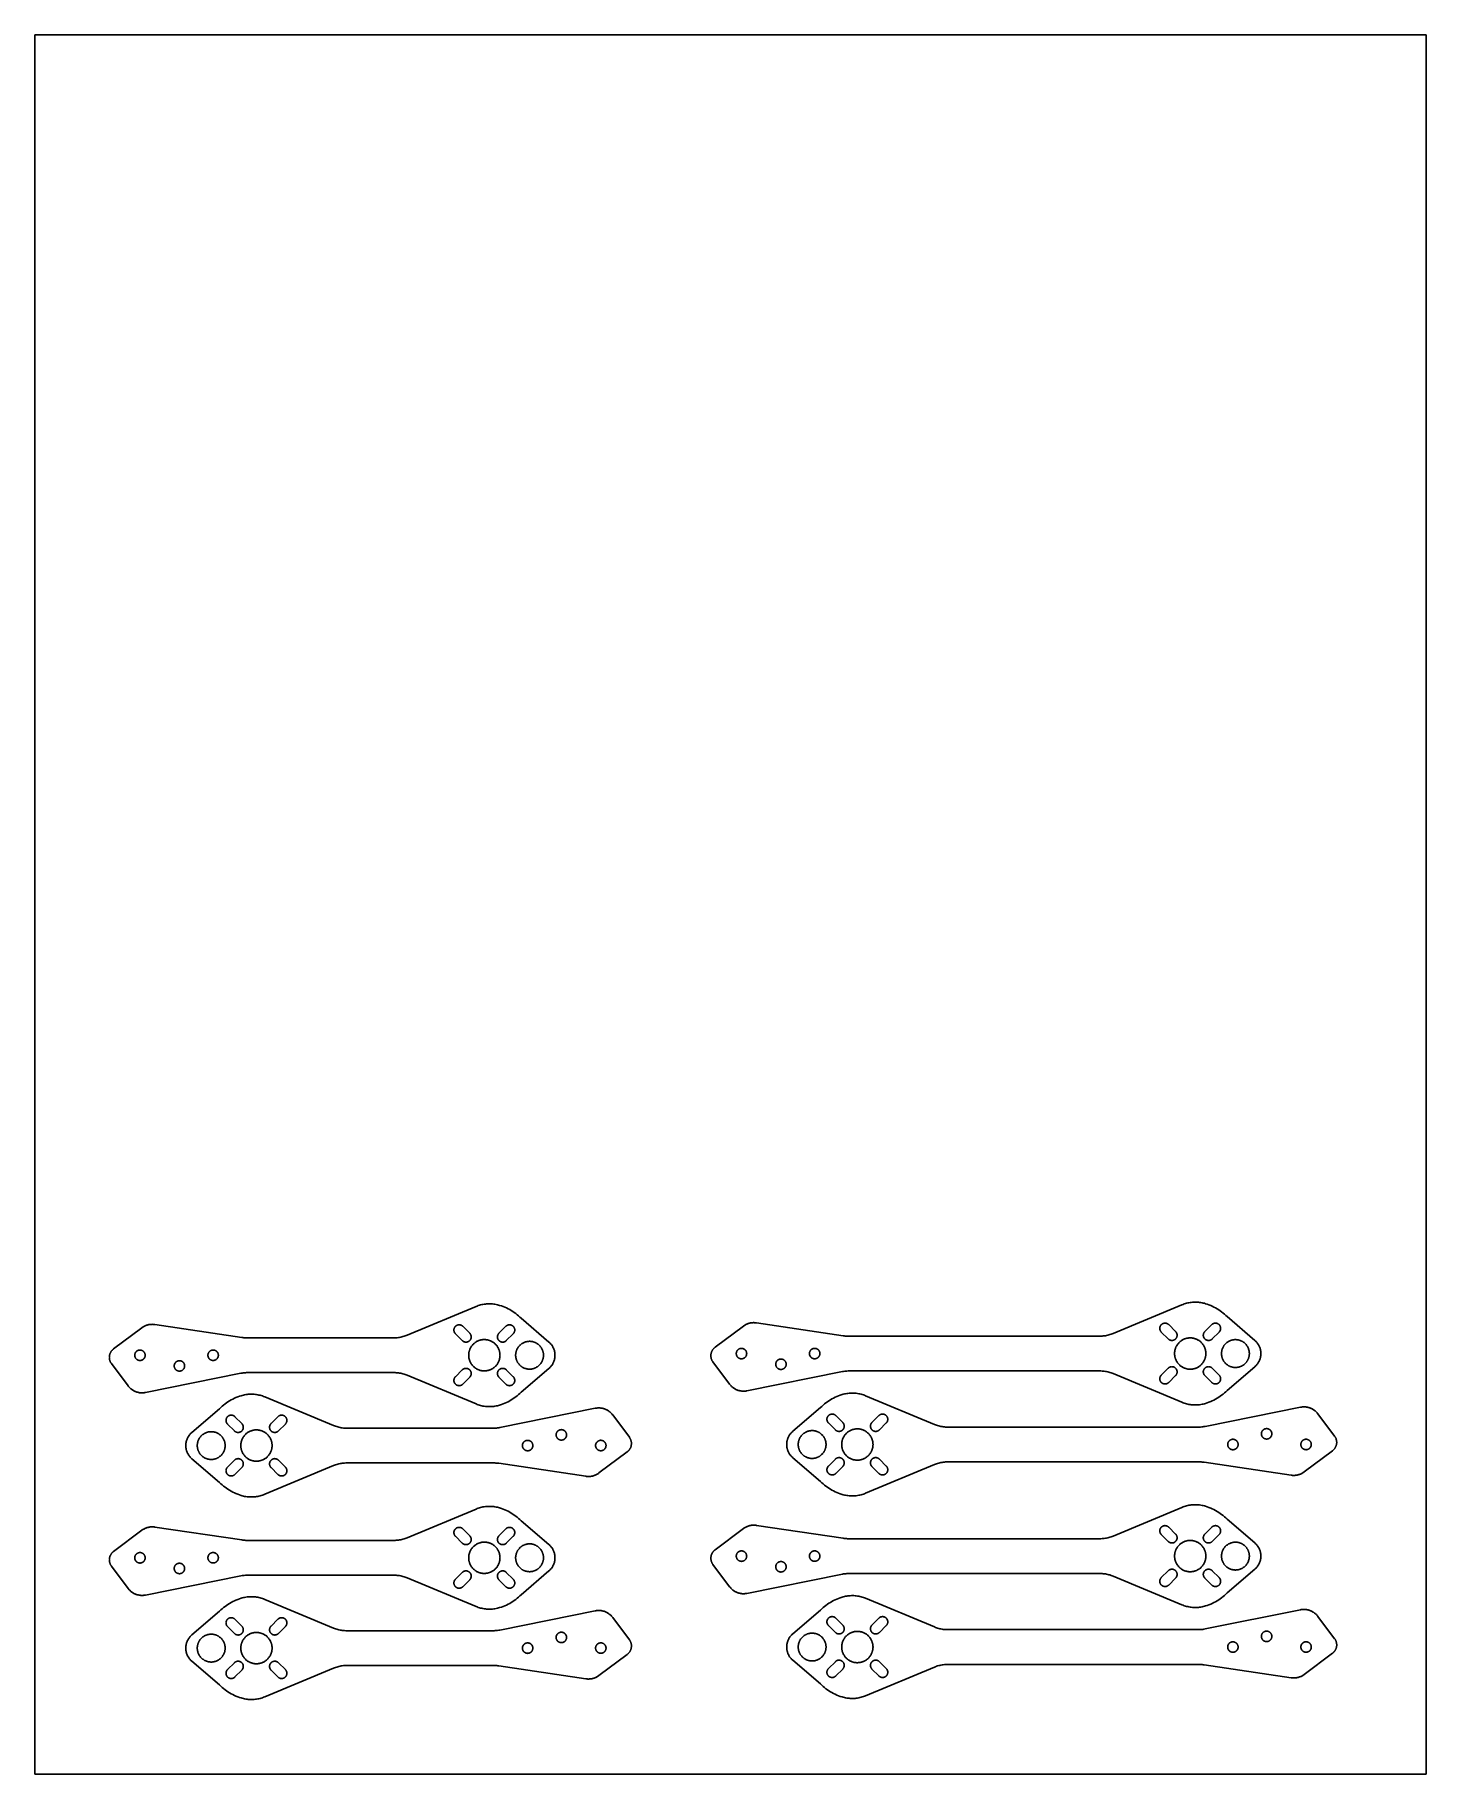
# Model space of a CAD drawing. Header units: millimetres. Extents: x 1015 to 1415, y -25 to 475.
import ezdxf

# ---------------------------------------------------------------- set-up
doc = ezdxf.new("R2010")
doc.units = ezdxf.units.MM
doc.header["$MEASUREMENT"] = 0
doc.layers.add('corte', color=1, linetype='Continuous', true_color=0xff0000)
doc.layers.add('Default', color=18, linetype='Continuous', true_color=0x000000)

msp = doc.modelspace()

# ---------------------------------------------------------------- linework, layer by layer
at = {"layer": 'corte', "linetype": 'Continuous', "lineweight": 25}
for p, q in [((1145.64, 110.01), (1145.3, 109.99)), ((1145.99, 110.02), (1145.64, 110.01)), ((1146.34, 110.02), (1145.99, 110.02)), ((1146.68, 110), (1146.34, 110.02)), ((1147.03, 109.98), (1146.68, 110)), ((1346.18, 110.08), (1345.85, 109.98)), ((1346.51, 110.18), (1346.18, 110.08)), ((1346.85, 110.26), (1346.51, 110.18)), ((1347.19, 110.33), (1346.85, 110.26)), ((1347.53, 110.39), (1347.19, 110.33)), ((1347.87, 110.43), (1347.53, 110.39)), ((1348.22, 110.47), (1347.87, 110.43)), ((1348.57, 110.49), (1348.22, 110.47)), ((1348.91, 110.5), (1348.57, 110.49)), ((1349.26, 110.5), (1348.91, 110.5)), ((1349.6, 110.49), (1349.26, 110.5)), ((1349.95, 110.46), (1349.6, 110.49)), ((1350.29, 110.42), (1349.95, 110.46)), ((1350.64, 110.38), (1350.29, 110.42)), ((1350.98, 110.31), (1350.64, 110.38)), ((1351.32, 110.24), (1350.98, 110.31)), ((1351.65, 110.16), (1351.32, 110.24)), ((1351.99, 110.06), (1351.65, 110.16)), ((1352.48, 109.9), (1351.99, 110.06)), ((1142.28, 109.25), (1122.5, 101.01)), ((1142.6, 109.38), (1142.28, 109.25)), ((1142.93, 109.49), (1142.6, 109.38)), ((1143.26, 109.6), (1142.93, 109.49)), ((1143.59, 109.69), (1143.26, 109.6)), ((1143.93, 109.78), (1143.59, 109.69)), ((1144.27, 109.85), (1143.93, 109.78)), ((1144.61, 109.9), (1144.27, 109.85)), ((1144.95, 109.95), (1144.61, 109.9)), ((1145.3, 109.99), (1144.95, 109.95)), ((1147.37, 109.94), (1147.03, 109.98)), ((1147.72, 109.89), (1147.37, 109.94)), ((1148.06, 109.83), (1147.72, 109.89)), ((1148.4, 109.76), (1148.06, 109.83)), ((1148.73, 109.67), (1148.4, 109.76)), ((1149.06, 109.58), (1148.73, 109.67)), ((1149.56, 109.42), (1149.06, 109.58)), ((1150.05, 109.24), (1149.56, 109.42)), ((1150.53, 109.04), (1150.05, 109.24)), ((1151.01, 108.83), (1150.53, 109.04)), ((1151.48, 108.6), (1151.01, 108.83)), ((1151.94, 108.35), (1151.48, 108.6)), ((1152.39, 108.09), (1151.94, 108.35)), ((1152.83, 107.82), (1152.39, 108.09)), ((1153.27, 107.52), (1152.83, 107.82)), ((1153.69, 107.22), (1153.27, 107.52)), ((1154.1, 106.89), (1153.69, 107.22)), ((1154.5, 106.56), (1154.1, 106.89)), ((1154.89, 106.21), (1154.5, 106.56)), ((1155.26, 105.85), (1154.89, 106.21)), ((1163.22, 99.04), (1155.26, 105.85)), ((1345.2, 109.73), (1325.42, 101.49)), ((1345.52, 109.86), (1345.2, 109.73)), ((1345.85, 109.98), (1345.52, 109.86)), ((1352.97, 109.72), (1352.48, 109.9)), ((1353.46, 109.52), (1352.97, 109.72)), ((1353.93, 109.31), (1353.46, 109.52)), ((1354.4, 109.08), (1353.93, 109.31)), ((1354.86, 108.84), (1354.4, 109.08)), ((1355.31, 108.57), (1354.86, 108.84)), ((1355.76, 108.3), (1355.31, 108.57)), ((1356.19, 108.01), (1355.76, 108.3)), ((1356.61, 107.7), (1356.19, 108.01)), ((1357.02, 107.38), (1356.61, 107.7)), ((1357.42, 107.04), (1357.02, 107.38)), ((1357.81, 106.69), (1357.42, 107.04)), ((1358.18, 106.33), (1357.81, 106.69)), ((1366.14, 99.52), (1358.18, 106.33)), ((1046.19, 103.13), (1038.06, 97.04)), ((1046.33, 103.23), (1046.19, 103.13)), ((1046.48, 103.33), (1046.33, 103.23)), ((1046.62, 103.42), (1046.48, 103.33)), ((1046.77, 103.5), (1046.62, 103.42)), ((1046.92, 103.58), (1046.77, 103.5)), ((1047.08, 103.66), (1046.92, 103.58)), ((1047.23, 103.73), (1047.08, 103.66)), ((1047.39, 103.79), (1047.23, 103.73)), ((1047.55, 103.85), (1047.39, 103.79)), ((1047.72, 103.9), (1047.55, 103.85)), ((1047.88, 103.95), (1047.72, 103.9)), ((1048.05, 103.99), (1047.88, 103.95)), ((1048.22, 104.03), (1048.05, 103.99)), ((1048.39, 104.06), (1048.22, 104.03)), ((1048.56, 104.09), (1048.39, 104.06)), ((1048.73, 104.1), (1048.56, 104.09)), ((1048.9, 104.12), (1048.73, 104.1)), ((1049.07, 104.12), (1048.9, 104.12)), ((1049.24, 104.13), (1049.07, 104.12)), ((1049.41, 104.12), (1049.24, 104.13)), ((1049.59, 104.11), (1049.41, 104.12)), ((1049.76, 104.09), (1049.59, 104.11)), ((1049.93, 104.07), (1049.76, 104.09)), ((1074.92, 100.35), (1049.93, 104.07)), ((1075.22, 100.31), (1074.92, 100.35)), ((1075.51, 100.28), (1075.22, 100.31)), ((1075.8, 100.26), (1075.51, 100.28)), ((1076.1, 100.25), (1075.8, 100.26)), ((1076.4, 100.24), (1076.1, 100.25)), ((1118.66, 100.24), (1076.4, 100.24)), ((1118.98, 100.25), (1118.66, 100.24)), ((1119.31, 100.26), (1118.98, 100.25)), ((1119.64, 100.29), (1119.31, 100.26)), ((1119.97, 100.33), (1119.64, 100.29)), ((1120.29, 100.38), (1119.97, 100.33)), ((1120.62, 100.44), (1120.29, 100.38)), ((1120.94, 100.5), (1120.62, 100.44)), ((1121.26, 100.59), (1120.94, 100.5)), ((1121.57, 100.68), (1121.26, 100.59)), ((1121.89, 100.78), (1121.57, 100.68)), ((1122.2, 100.89), (1121.89, 100.78)), ((1122.5, 101.01), (1122.2, 100.89)), ((1135.92, 102.66), (1135.91, 102.61)), ((1135.91, 102.61), (1135.91, 102.55)), ((1135.91, 102.55), (1135.91, 102.5)), ((1135.91, 102.5), (1135.91, 102.45)), ((1135.91, 102.45), (1135.91, 102.4)), ((1135.91, 102.4), (1135.91, 102.35)), ((1135.91, 102.35), (1135.92, 102.3)), ((1135.93, 102.76), (1135.92, 102.71)), ((1135.92, 102.71), (1135.92, 102.66)), ((1135.92, 102.3), (1135.93, 102.24)), ((1135.94, 102.81), (1135.93, 102.76)), ((1135.93, 102.24), (1135.94, 102.19)), ((1135.95, 102.86), (1135.94, 102.81)), ((1135.94, 102.19), (1135.95, 102.14)), ((1135.97, 102.91), (1135.95, 102.86)), ((1135.95, 102.14), (1135.96, 102.09)), ((1135.96, 102.09), (1135.98, 102.04)), ((1135.98, 102.96), (1135.97, 102.91)), ((1136, 103.01), (1135.98, 102.96)), ((1135.98, 102.04), (1135.99, 101.99)), ((1135.99, 101.99), (1136.01, 101.94)), ((1136.02, 103.06), (1136, 103.01)), ((1136.01, 101.94), (1136.03, 101.9)), ((1136.04, 103.1), (1136.02, 103.06)), ((1136.03, 101.9), (1136.05, 101.85)), ((1136.06, 103.15), (1136.04, 103.1)), ((1136.05, 101.85), (1136.07, 101.8)), ((1136.09, 103.2), (1136.06, 103.15)), ((1136.07, 101.8), (1136.1, 101.76)), ((1136.11, 103.24), (1136.09, 103.2)), ((1136.1, 101.76), (1136.12, 101.71)), ((1136.14, 103.29), (1136.11, 103.24)), ((1136.12, 101.71), (1136.15, 101.67)), ((1136.17, 103.33), (1136.14, 103.29)), ((1136.15, 101.67), (1136.18, 101.63)), ((1136.2, 103.37), (1136.17, 103.33)), ((1136.18, 101.63), (1136.21, 101.58)), ((1136.23, 103.41), (1136.2, 103.37)), ((1136.21, 101.58), (1136.24, 101.54)), ((1136.26, 103.45), (1136.23, 103.41)), ((1136.24, 101.54), (1136.28, 101.5)), ((1136.29, 103.49), (1136.26, 103.45)), ((1136.28, 101.5), (1136.31, 101.47)), ((1136.33, 103.53), (1136.29, 103.49)), ((1136.31, 101.47), (1136.35, 101.43)), ((1136.37, 103.57), (1136.33, 103.53)), ((1136.35, 101.43), (1138.33, 99.45)), ((1136.4, 103.6), (1136.37, 103.57)), ((1136.44, 103.64), (1136.4, 103.6)), ((1136.48, 103.67), (1136.44, 103.64)), ((1136.52, 103.7), (1136.48, 103.67)), ((1136.57, 103.73), (1136.52, 103.7)), ((1136.61, 103.76), (1136.57, 103.73)), ((1136.65, 103.79), (1136.61, 103.76)), ((1136.7, 103.81), (1136.65, 103.79)), ((1136.75, 103.83), (1136.7, 103.81)), ((1136.79, 103.86), (1136.75, 103.83)), ((1136.84, 103.88), (1136.79, 103.86)), ((1136.89, 103.9), (1136.84, 103.88)), ((1136.94, 103.91), (1136.89, 103.9)), ((1136.99, 103.93), (1136.94, 103.91)), ((1137.04, 103.94), (1136.99, 103.93)), ((1137.09, 103.95), (1137.04, 103.94)), ((1137.14, 103.96), (1137.09, 103.95)), ((1137.19, 103.97), (1137.14, 103.96)), ((1137.24, 103.98), (1137.19, 103.97)), ((1137.29, 103.98), (1137.24, 103.98)), ((1137.34, 103.99), (1137.29, 103.98)), ((1137.39, 103.99), (1137.34, 103.99)), ((1137.45, 103.99), (1137.39, 103.99)), ((1137.5, 103.99), (1137.45, 103.99)), ((1137.55, 103.98), (1137.5, 103.99)), ((1137.6, 103.98), (1137.55, 103.98)), ((1137.65, 103.97), (1137.6, 103.98)), ((1137.7, 103.96), (1137.65, 103.97)), ((1137.75, 103.95), (1137.7, 103.96)), ((1137.8, 103.94), (1137.75, 103.95)), ((1137.85, 103.92), (1137.8, 103.94)), ((1137.9, 103.9), (1137.85, 103.92)), ((1137.95, 103.89), (1137.9, 103.9)), ((1138, 103.87), (1137.95, 103.89)), ((1138.05, 103.85), (1138, 103.87)), ((1138.09, 103.82), (1138.05, 103.85)), ((1138.14, 103.8), (1138.09, 103.82)), ((1138.18, 103.77), (1138.14, 103.8)), ((1138.23, 103.74), (1138.18, 103.77)), ((1138.27, 103.72), (1138.23, 103.74)), ((1138.31, 103.69), (1138.27, 103.72)), ((1138.35, 103.65), (1138.31, 103.69)), ((1138.39, 103.62), (1138.35, 103.65)), ((1138.43, 103.59), (1138.39, 103.62)), ((1138.47, 103.55), (1138.43, 103.59)), ((1140.45, 101.57), (1138.47, 103.55)), ((1140.48, 101.53), (1140.45, 101.57)), ((1140.52, 101.49), (1140.48, 101.53)), ((1140.55, 101.45), (1140.52, 101.49)), ((1140.58, 101.41), (1140.55, 101.45)), ((1140.61, 101.37), (1140.58, 101.41)), ((1140.64, 101.33), (1140.61, 101.37)), ((1140.67, 101.28), (1140.64, 101.33)), ((1140.7, 101.24), (1140.67, 101.28)), ((1140.72, 101.19), (1140.7, 101.24)), ((1140.74, 101.15), (1140.72, 101.19)), ((1140.77, 101.1), (1140.74, 101.15)), ((1140.79, 101.05), (1140.77, 101.1)), ((1140.8, 101), (1140.79, 101.05)), ((1140.79, 99.99), (1140.81, 100.04)), ((1140.82, 100.96), (1140.8, 101)), ((1140.81, 100.04), (1140.83, 100.09)), ((1140.83, 100.91), (1140.82, 100.96)), ((1140.85, 100.86), (1140.83, 100.91)), ((1140.83, 100.09), (1140.84, 100.14)), ((1140.84, 100.14), (1140.85, 100.19)), ((1140.86, 100.8), (1140.85, 100.86)), ((1140.85, 100.19), (1140.86, 100.24)), ((1140.87, 100.75), (1140.86, 100.8)), ((1140.86, 100.24), (1140.87, 100.29)), ((1140.87, 100.7), (1140.87, 100.75)), ((1140.88, 100.65), (1140.87, 100.7)), ((1140.87, 100.29), (1140.88, 100.34)), ((1140.88, 100.6), (1140.88, 100.65)), ((1140.89, 100.55), (1140.88, 100.6)), ((1140.88, 100.39), (1140.89, 100.44)), ((1140.88, 100.34), (1140.88, 100.39)), ((1140.89, 100.5), (1140.89, 100.55)), ((1140.89, 100.44), (1140.89, 100.5)), ((1148.43, 100.6), (1148.42, 100.55)), ((1148.42, 100.55), (1148.42, 100.5)), ((1148.42, 100.5), (1148.42, 100.44)), ((1148.42, 100.44), (1148.43, 100.39)), ((1148.44, 100.7), (1148.43, 100.65)), ((1148.43, 100.65), (1148.43, 100.6)), ((1148.43, 100.39), (1148.43, 100.34)), ((1148.43, 100.34), (1148.44, 100.29)), ((1148.45, 100.8), (1148.44, 100.75)), ((1148.44, 100.75), (1148.44, 100.7)), ((1148.44, 100.29), (1148.45, 100.24)), ((1148.46, 100.86), (1148.45, 100.8)), ((1148.45, 100.24), (1148.46, 100.19)), ((1148.48, 100.91), (1148.46, 100.86)), ((1148.46, 100.19), (1148.47, 100.14)), ((1148.47, 100.14), (1148.48, 100.09)), ((1148.49, 100.96), (1148.48, 100.91)), ((1148.48, 100.09), (1148.5, 100.04)), ((1148.51, 101), (1148.49, 100.96)), ((1148.5, 100.04), (1148.52, 99.99)), ((1148.53, 101.05), (1148.51, 101)), ((1148.54, 101.1), (1148.53, 101.05)), ((1148.57, 101.15), (1148.54, 101.1)), ((1148.59, 101.19), (1148.57, 101.15)), ((1148.61, 101.24), (1148.59, 101.19)), ((1148.64, 101.28), (1148.61, 101.24)), ((1148.67, 101.33), (1148.64, 101.28)), ((1148.7, 101.37), (1148.67, 101.33)), ((1148.73, 101.41), (1148.7, 101.37)), ((1148.76, 101.45), (1148.73, 101.41)), ((1148.79, 101.49), (1148.76, 101.45)), ((1148.83, 101.53), (1148.79, 101.49)), ((1148.86, 101.57), (1148.83, 101.53)), ((1150.84, 103.55), (1148.86, 101.57)), ((1150.88, 103.59), (1150.84, 103.55)), ((1150.92, 103.62), (1150.88, 103.59)), ((1150.96, 103.65), (1150.92, 103.62)), ((1151, 103.69), (1150.96, 103.65)), ((1150.98, 99.45), (1152.96, 101.43)), ((1151.04, 103.72), (1151, 103.69)), ((1151.08, 103.74), (1151.04, 103.72)), ((1151.13, 103.77), (1151.08, 103.74)), ((1151.17, 103.8), (1151.13, 103.77)), ((1151.22, 103.82), (1151.17, 103.8)), ((1151.26, 103.85), (1151.22, 103.82)), ((1151.31, 103.87), (1151.26, 103.85)), ((1151.36, 103.89), (1151.31, 103.87)), ((1151.41, 103.9), (1151.36, 103.89)), ((1151.46, 103.92), (1151.41, 103.9)), ((1151.51, 103.94), (1151.46, 103.92)), ((1151.56, 103.95), (1151.51, 103.94)), ((1151.61, 103.96), (1151.56, 103.95)), ((1151.66, 103.97), (1151.61, 103.96)), ((1151.71, 103.98), (1151.66, 103.97)), ((1151.76, 103.98), (1151.71, 103.98)), ((1151.81, 103.99), (1151.76, 103.98)), ((1151.86, 103.99), (1151.81, 103.99)), ((1151.92, 103.99), (1151.86, 103.99)), ((1151.97, 103.99), (1151.92, 103.99)), ((1152.02, 103.98), (1151.97, 103.99)), ((1152.07, 103.98), (1152.02, 103.98)), ((1152.12, 103.97), (1152.07, 103.98)), ((1152.17, 103.96), (1152.12, 103.97)), ((1152.22, 103.95), (1152.17, 103.96)), ((1152.27, 103.94), (1152.22, 103.95)), ((1152.32, 103.93), (1152.27, 103.94)), ((1152.37, 103.91), (1152.32, 103.93)), ((1152.42, 103.9), (1152.37, 103.91)), ((1152.47, 103.88), (1152.42, 103.9)), ((1152.52, 103.86), (1152.47, 103.88)), ((1152.57, 103.83), (1152.52, 103.86)), ((1152.61, 103.81), (1152.57, 103.83)), ((1152.66, 103.79), (1152.61, 103.81)), ((1152.7, 103.76), (1152.66, 103.79)), ((1152.74, 103.73), (1152.7, 103.76)), ((1152.79, 103.7), (1152.74, 103.73)), ((1152.83, 103.67), (1152.79, 103.7)), ((1152.87, 103.64), (1152.83, 103.67)), ((1152.91, 103.6), (1152.87, 103.64)), ((1152.95, 103.57), (1152.91, 103.6)), ((1152.98, 103.53), (1152.95, 103.57)), ((1152.96, 101.43), (1153, 101.47)), ((1153.02, 103.49), (1152.98, 103.53)), ((1153, 101.47), (1153.03, 101.5)), ((1153.05, 103.45), (1153.02, 103.49)), ((1153.03, 101.5), (1153.07, 101.54)), ((1153.08, 103.41), (1153.05, 103.45)), ((1153.07, 101.54), (1153.1, 101.58)), ((1153.12, 103.37), (1153.08, 103.41)), ((1153.1, 101.58), (1153.13, 101.63)), ((1153.14, 103.33), (1153.12, 103.37)), ((1153.13, 101.63), (1153.16, 101.67)), ((1153.17, 103.29), (1153.14, 103.33)), ((1153.16, 101.67), (1153.19, 101.71)), ((1153.2, 103.24), (1153.17, 103.29)), ((1153.19, 101.71), (1153.21, 101.76)), ((1153.23, 103.2), (1153.2, 103.24)), ((1153.21, 101.76), (1153.24, 101.8)), ((1153.25, 103.15), (1153.23, 103.2)), ((1153.24, 101.8), (1153.26, 101.85)), ((1153.27, 103.1), (1153.25, 103.15)), ((1153.26, 101.85), (1153.28, 101.9)), ((1153.29, 103.06), (1153.27, 103.1)), ((1153.28, 101.9), (1153.3, 101.94)), ((1153.31, 103.01), (1153.29, 103.06)), ((1153.3, 101.94), (1153.32, 101.99)), ((1153.33, 102.96), (1153.31, 103.01)), ((1153.32, 101.99), (1153.34, 102.04)), ((1153.34, 102.91), (1153.33, 102.96)), ((1153.36, 102.86), (1153.34, 102.91)), ((1153.34, 102.04), (1153.35, 102.09)), ((1153.35, 102.09), (1153.36, 102.14)), ((1153.37, 102.81), (1153.36, 102.86)), ((1153.36, 102.14), (1153.37, 102.19)), ((1153.38, 102.76), (1153.37, 102.81)), ((1153.37, 102.19), (1153.38, 102.24)), ((1153.39, 102.71), (1153.38, 102.76)), ((1153.38, 102.24), (1153.39, 102.3)), ((1153.39, 102.66), (1153.39, 102.71)), ((1153.4, 102.61), (1153.39, 102.66)), ((1153.39, 102.3), (1153.4, 102.35)), ((1153.4, 102.55), (1153.4, 102.61)), ((1153.4, 102.5), (1153.4, 102.55)), ((1153.4, 102.45), (1153.4, 102.5)), ((1153.4, 102.4), (1153.4, 102.45)), ((1153.4, 102.35), (1153.4, 102.4)), ((1219.12, 103.61), (1210.98, 97.52)), ((1219.26, 103.71), (1219.12, 103.61)), ((1219.4, 103.81), (1219.26, 103.71)), ((1219.54, 103.9), (1219.4, 103.81)), ((1219.69, 103.98), (1219.54, 103.9)), ((1219.85, 104.07), (1219.69, 103.98)), ((1220, 104.14), (1219.85, 104.07)), ((1220.16, 104.21), (1220, 104.14)), ((1220.32, 104.28), (1220.16, 104.21)), ((1220.48, 104.33), (1220.32, 104.28)), ((1220.64, 104.39), (1220.48, 104.33)), ((1220.81, 104.44), (1220.64, 104.39)), ((1220.97, 104.48), (1220.81, 104.44)), ((1221.14, 104.51), (1220.97, 104.48)), ((1221.31, 104.54), (1221.14, 104.51)), ((1221.48, 104.57), (1221.31, 104.54)), ((1221.65, 104.59), (1221.48, 104.57)), ((1221.82, 104.6), (1221.65, 104.59)), ((1221.99, 104.61), (1221.82, 104.6)), ((1222.16, 104.61), (1221.99, 104.61)), ((1222.34, 104.6), (1222.16, 104.61)), ((1222.51, 104.59), (1222.34, 104.6)), ((1222.68, 104.58), (1222.51, 104.59)), ((1222.85, 104.55), (1222.68, 104.58)), ((1247.85, 100.83), (1222.85, 104.55)), ((1248.14, 100.79), (1247.85, 100.83)), ((1248.43, 100.76), (1248.14, 100.79)), ((1248.73, 100.74), (1248.43, 100.76)), ((1249.02, 100.73), (1248.73, 100.74)), ((1249.32, 100.72), (1249.02, 100.73)), ((1321.58, 100.72), (1249.32, 100.72)), ((1321.91, 100.73), (1321.58, 100.72)), ((1322.23, 100.75), (1321.91, 100.73)), ((1322.56, 100.77), (1322.23, 100.75)), ((1322.89, 100.81), (1322.56, 100.77)), ((1323.22, 100.86), (1322.89, 100.81)), ((1323.54, 100.92), (1323.22, 100.86)), ((1323.86, 100.99), (1323.54, 100.92)), ((1324.18, 101.07), (1323.86, 100.99)), ((1324.5, 101.16), (1324.18, 101.07)), ((1324.81, 101.26), (1324.5, 101.16)), ((1325.12, 101.37), (1324.81, 101.26)), ((1325.42, 101.49), (1325.12, 101.37)), ((1338.84, 103.14), (1338.83, 103.09)), ((1338.83, 103.09), (1338.83, 103.04)), ((1338.83, 103.04), (1338.83, 102.98)), ((1338.83, 102.98), (1338.83, 102.93)), ((1338.83, 102.93), (1338.83, 102.88)), ((1338.83, 102.88), (1338.84, 102.83)), ((1338.85, 103.19), (1338.84, 103.14)), ((1338.84, 102.83), (1338.84, 102.78)), ((1338.84, 102.78), (1338.85, 102.73)), ((1338.86, 103.29), (1338.85, 103.24)), ((1338.85, 103.24), (1338.85, 103.19)), ((1338.85, 102.73), (1338.86, 102.68)), ((1338.88, 103.34), (1338.86, 103.29)), ((1338.86, 102.68), (1338.87, 102.63)), ((1338.87, 102.63), (1338.88, 102.57)), ((1338.89, 103.39), (1338.88, 103.34)), ((1338.88, 102.57), (1338.9, 102.53)), ((1338.91, 103.44), (1338.89, 103.39)), ((1338.9, 102.53), (1338.91, 102.48)), ((1338.92, 103.49), (1338.91, 103.44)), ((1338.91, 102.48), (1338.93, 102.43)), ((1338.94, 103.54), (1338.92, 103.49)), ((1338.93, 102.43), (1338.95, 102.38)), ((1338.96, 103.59), (1338.94, 103.54)), ((1338.95, 102.38), (1338.97, 102.33)), ((1338.98, 103.63), (1338.96, 103.59)), ((1338.97, 102.33), (1339, 102.29)), ((1339.01, 103.68), (1338.98, 103.63)), ((1339, 102.29), (1339.02, 102.24)), ((1339.03, 103.73), (1339.01, 103.68)), ((1339.02, 102.24), (1339.05, 102.2)), ((1339.06, 103.77), (1339.03, 103.73)), ((1339.05, 102.2), (1339.07, 102.15)), ((1339.09, 103.81), (1339.06, 103.77)), ((1339.07, 102.15), (1339.1, 102.11)), ((1339.12, 103.86), (1339.09, 103.81)), ((1339.1, 102.11), (1339.13, 102.07)), ((1339.15, 103.9), (1339.12, 103.86)), ((1339.13, 102.07), (1339.17, 102.03)), ((1339.18, 103.94), (1339.15, 103.9)), ((1339.17, 102.03), (1339.2, 101.99)), ((1339.22, 103.98), (1339.18, 103.94)), ((1339.2, 101.99), (1339.23, 101.95)), ((1339.25, 104.01), (1339.22, 103.98)), ((1339.23, 101.95), (1339.27, 101.91)), ((1339.29, 104.05), (1339.25, 104.01)), ((1339.27, 101.91), (1341.25, 99.93)), ((1339.33, 104.09), (1339.29, 104.05)), ((1339.36, 104.12), (1339.33, 104.09)), ((1339.4, 104.15), (1339.36, 104.12)), ((1339.45, 104.18), (1339.4, 104.15)), ((1339.49, 104.21), (1339.45, 104.18)), ((1339.53, 104.24), (1339.49, 104.21)), ((1339.58, 104.27), (1339.53, 104.24)), ((1339.62, 104.29), (1339.58, 104.27)), ((1339.67, 104.32), (1339.62, 104.29)), ((1339.71, 104.34), (1339.67, 104.32)), ((1339.76, 104.36), (1339.71, 104.34)), ((1339.81, 104.38), (1339.76, 104.36)), ((1339.86, 104.4), (1339.81, 104.38)), ((1339.91, 104.41), (1339.86, 104.4)), ((1339.96, 104.42), (1339.91, 104.41)), ((1340.01, 104.44), (1339.96, 104.42)), ((1340.06, 104.45), (1340.01, 104.44)), ((1340.11, 104.46), (1340.06, 104.45)), ((1340.16, 104.46), (1340.11, 104.46)), ((1340.21, 104.47), (1340.16, 104.46)), ((1340.26, 104.47), (1340.21, 104.47)), ((1340.32, 104.47), (1340.26, 104.47)), ((1340.37, 104.47), (1340.32, 104.47)), ((1340.42, 104.47), (1340.37, 104.47)), ((1340.47, 104.46), (1340.42, 104.47)), ((1340.52, 104.46), (1340.47, 104.46)), ((1340.57, 104.45), (1340.52, 104.46)), ((1340.63, 104.44), (1340.57, 104.45)), ((1340.68, 104.43), (1340.63, 104.44)), ((1340.73, 104.42), (1340.68, 104.43)), ((1340.78, 104.4), (1340.73, 104.42)), ((1340.83, 104.39), (1340.78, 104.4)), ((1340.87, 104.37), (1340.83, 104.39)), ((1340.92, 104.35), (1340.87, 104.37)), ((1340.97, 104.33), (1340.92, 104.35)), ((1341.02, 104.31), (1340.97, 104.33)), ((1341.06, 104.28), (1341.02, 104.31)), ((1341.11, 104.26), (1341.06, 104.28)), ((1341.15, 104.23), (1341.11, 104.26)), ((1341.19, 104.2), (1341.15, 104.23)), ((1341.23, 104.17), (1341.19, 104.2)), ((1341.27, 104.14), (1341.23, 104.17)), ((1341.31, 104.1), (1341.27, 104.14)), ((1341.35, 104.07), (1341.31, 104.1)), ((1341.39, 104.03), (1341.35, 104.07)), ((1343.37, 102.05), (1341.39, 104.03)), ((1343.41, 102.02), (1343.37, 102.05)), ((1343.44, 101.98), (1343.41, 102.02)), ((1343.42, 99.99), (1343.46, 100.03)), ((1343.47, 101.94), (1343.44, 101.98)), ((1343.46, 100.03), (1343.49, 100.07)), ((1343.51, 101.9), (1343.47, 101.94)), ((1343.49, 100.07), (1343.52, 100.11)), ((1343.54, 101.85), (1343.51, 101.9)), ((1343.52, 100.11), (1343.55, 100.15)), ((1343.57, 101.81), (1343.54, 101.85)), ((1343.55, 100.15), (1343.58, 100.19)), ((1343.59, 101.77), (1343.57, 101.81)), ((1343.58, 100.19), (1343.61, 100.24)), ((1343.62, 101.72), (1343.59, 101.77)), ((1343.61, 100.24), (1343.63, 100.28)), ((1343.64, 101.68), (1343.62, 101.72)), ((1343.63, 100.28), (1343.66, 100.33)), ((1343.67, 101.63), (1343.64, 101.68)), ((1343.66, 100.33), (1343.68, 100.38)), ((1343.69, 101.58), (1343.67, 101.63)), ((1343.68, 100.38), (1343.7, 100.42)), ((1343.71, 101.54), (1343.69, 101.58)), ((1343.7, 100.42), (1343.72, 100.47)), ((1343.73, 101.49), (1343.71, 101.54)), ((1343.72, 100.47), (1343.73, 100.52)), ((1343.74, 101.44), (1343.73, 101.49)), ((1343.73, 100.52), (1343.75, 100.57)), ((1343.76, 101.39), (1343.74, 101.44)), ((1343.75, 100.57), (1343.76, 100.62)), ((1343.77, 101.34), (1343.76, 101.39)), ((1343.76, 100.62), (1343.77, 100.67)), ((1343.78, 101.29), (1343.77, 101.34)), ((1343.77, 100.67), (1343.78, 100.72)), ((1343.79, 101.24), (1343.78, 101.29)), ((1343.78, 100.72), (1343.79, 100.77)), ((1343.8, 101.19), (1343.79, 101.24)), ((1343.79, 100.77), (1343.8, 100.82)), ((1343.8, 101.13), (1343.8, 101.19)), ((1343.81, 101.08), (1343.8, 101.13)), ((1343.8, 100.82), (1343.81, 100.88)), ((1343.81, 101.03), (1343.81, 101.08)), ((1343.81, 100.98), (1343.81, 101.03)), ((1343.81, 100.93), (1343.81, 100.98)), ((1343.81, 100.88), (1343.81, 100.93)), ((1346.23, 100.02), (1346.08, 99.97)), ((1346.38, 100.06), (1346.23, 100.02)), ((1346.53, 100.1), (1346.38, 100.06)), ((1346.68, 100.13), (1346.53, 100.1)), ((1346.84, 100.16), (1346.68, 100.13)), ((1346.99, 100.19), (1346.84, 100.16)), ((1347.15, 100.2), (1346.99, 100.19)), ((1347.3, 100.22), (1347.15, 100.2)), ((1347.46, 100.22), (1347.3, 100.22)), ((1347.62, 100.22), (1347.46, 100.22)), ((1347.77, 100.22), (1347.62, 100.22)), ((1347.93, 100.21), (1347.77, 100.22)), ((1348.08, 100.2), (1347.93, 100.21)), ((1348.24, 100.18), (1348.08, 100.2)), ((1348.39, 100.15), (1348.24, 100.18)), ((1348.54, 100.12), (1348.39, 100.15)), ((1348.7, 100.08), (1348.54, 100.12)), ((1348.85, 100.04), (1348.7, 100.08)), ((1349, 99.99), (1348.85, 100.04)), ((1351.36, 101.19), (1351.35, 101.13)), ((1351.35, 101.13), (1351.35, 101.08)), ((1351.35, 101.08), (1351.35, 101.03)), ((1351.35, 101.03), (1351.35, 100.98)), ((1351.35, 100.98), (1351.35, 100.93)), ((1351.35, 100.93), (1351.35, 100.88)), ((1351.35, 100.88), (1351.35, 100.82)), ((1351.35, 100.82), (1351.36, 100.77)), ((1351.37, 101.24), (1351.36, 101.19)), ((1351.36, 100.77), (1351.37, 100.72)), ((1351.39, 101.34), (1351.37, 101.29)), ((1351.37, 101.29), (1351.37, 101.24)), ((1351.37, 100.72), (1351.38, 100.67)), ((1351.38, 100.67), (1351.39, 100.62)), ((1351.4, 101.39), (1351.39, 101.34)), ((1351.39, 100.62), (1351.41, 100.57)), ((1351.41, 101.44), (1351.4, 101.39)), ((1351.43, 101.49), (1351.41, 101.44)), ((1351.41, 100.57), (1351.42, 100.52)), ((1351.42, 100.52), (1351.44, 100.47)), ((1351.45, 101.54), (1351.43, 101.49)), ((1351.44, 100.47), (1351.46, 100.42)), ((1351.47, 101.58), (1351.45, 101.54)), ((1351.46, 100.42), (1351.48, 100.38)), ((1351.49, 101.63), (1351.47, 101.58)), ((1351.48, 100.38), (1351.5, 100.33)), ((1351.51, 101.68), (1351.49, 101.63)), ((1351.5, 100.33), (1351.52, 100.28)), ((1351.54, 101.72), (1351.51, 101.68)), ((1351.52, 100.28), (1351.55, 100.24)), ((1351.56, 101.77), (1351.54, 101.72)), ((1351.55, 100.24), (1351.58, 100.19)), ((1351.59, 101.81), (1351.56, 101.77)), ((1351.58, 100.19), (1351.6, 100.15)), ((1351.62, 101.85), (1351.59, 101.81)), ((1351.6, 100.15), (1351.63, 100.11)), ((1351.65, 101.9), (1351.62, 101.85)), ((1351.63, 100.11), (1351.66, 100.07)), ((1351.68, 101.94), (1351.65, 101.9)), ((1351.66, 100.07), (1351.7, 100.03)), ((1351.71, 101.98), (1351.68, 101.94)), ((1351.7, 100.03), (1351.73, 99.99)), ((1351.75, 102.02), (1351.71, 101.98)), ((1351.78, 102.05), (1351.75, 102.02)), ((1353.76, 104.03), (1351.78, 102.05)), ((1353.8, 104.07), (1353.76, 104.03)), ((1353.84, 104.1), (1353.8, 104.07)), ((1353.88, 104.14), (1353.84, 104.1)), ((1353.92, 104.17), (1353.88, 104.14)), ((1353.91, 99.93), (1355.89, 101.91)), ((1353.96, 104.2), (1353.92, 104.17)), ((1354.01, 104.23), (1353.96, 104.2)), ((1354.05, 104.26), (1354.01, 104.23)), ((1354.09, 104.28), (1354.05, 104.26)), ((1354.14, 104.31), (1354.09, 104.28)), ((1354.19, 104.33), (1354.14, 104.31)), ((1354.23, 104.35), (1354.19, 104.33)), ((1354.28, 104.37), (1354.23, 104.35)), ((1354.33, 104.39), (1354.28, 104.37)), ((1354.38, 104.4), (1354.33, 104.39)), ((1354.43, 104.42), (1354.38, 104.4)), ((1354.48, 104.43), (1354.43, 104.42)), ((1354.53, 104.44), (1354.48, 104.43)), ((1354.58, 104.45), (1354.53, 104.44)), ((1354.63, 104.46), (1354.58, 104.45)), ((1354.68, 104.46), (1354.63, 104.46)), ((1354.73, 104.47), (1354.68, 104.46)), ((1354.79, 104.47), (1354.73, 104.47)), ((1354.84, 104.47), (1354.79, 104.47)), ((1354.89, 104.47), (1354.84, 104.47)), ((1354.94, 104.47), (1354.89, 104.47)), ((1354.99, 104.46), (1354.94, 104.47)), ((1355.04, 104.46), (1354.99, 104.46)), ((1355.1, 104.45), (1355.04, 104.46)), ((1355.15, 104.44), (1355.1, 104.45)), ((1355.2, 104.42), (1355.15, 104.44)), ((1355.25, 104.41), (1355.2, 104.42)), ((1355.3, 104.4), (1355.25, 104.41)), ((1355.35, 104.38), (1355.3, 104.4)), ((1355.39, 104.36), (1355.35, 104.38)), ((1355.44, 104.34), (1355.39, 104.36)), ((1355.49, 104.32), (1355.44, 104.34)), ((1355.53, 104.29), (1355.49, 104.32)), ((1355.58, 104.27), (1355.53, 104.29)), ((1355.62, 104.24), (1355.58, 104.27)), ((1355.67, 104.21), (1355.62, 104.24)), ((1355.71, 104.18), (1355.67, 104.21)), ((1355.75, 104.15), (1355.71, 104.18)), ((1355.79, 104.12), (1355.75, 104.15)), ((1355.83, 104.09), (1355.79, 104.12)), ((1355.87, 104.05), (1355.83, 104.09)), ((1355.9, 104.01), (1355.87, 104.05)), ((1355.89, 101.91), (1355.92, 101.95)), ((1355.94, 103.98), (1355.9, 104.01)), ((1355.92, 101.95), (1355.96, 101.99)), ((1355.97, 103.94), (1355.94, 103.98)), ((1355.96, 101.99), (1355.99, 102.03)), ((1356.01, 103.9), (1355.97, 103.94)), ((1355.99, 102.03), (1356.02, 102.07)), ((1356.04, 103.86), (1356.01, 103.9)), ((1356.02, 102.07), (1356.05, 102.11)), ((1356.07, 103.81), (1356.04, 103.86)), ((1356.05, 102.11), (1356.08, 102.15)), ((1356.1, 103.77), (1356.07, 103.81)), ((1356.08, 102.15), (1356.11, 102.2)), ((1356.12, 103.73), (1356.1, 103.77)), ((1356.11, 102.2), (1356.14, 102.24)), ((1356.15, 103.68), (1356.12, 103.73)), ((1356.14, 102.24), (1356.16, 102.29)), ((1356.17, 103.63), (1356.15, 103.68)), ((1356.16, 102.29), (1356.18, 102.33)), ((1356.19, 103.59), (1356.17, 103.63)), ((1356.18, 102.33), (1356.2, 102.38)), ((1356.21, 103.54), (1356.19, 103.59)), ((1356.2, 102.38), (1356.22, 102.43)), ((1356.23, 103.49), (1356.21, 103.54)), ((1356.22, 102.43), (1356.24, 102.48)), ((1356.25, 103.44), (1356.23, 103.49)), ((1356.24, 102.48), (1356.26, 102.53)), ((1356.26, 103.39), (1356.25, 103.44)), ((1356.28, 103.34), (1356.26, 103.39)), ((1356.26, 102.53), (1356.27, 102.57)), ((1356.27, 102.57), (1356.28, 102.63)), ((1356.29, 103.29), (1356.28, 103.34)), ((1356.28, 102.63), (1356.3, 102.68)), ((1356.3, 103.24), (1356.29, 103.29)), ((1356.31, 103.19), (1356.3, 103.24)), ((1356.3, 102.68), (1356.31, 102.73)), ((1356.32, 103.14), (1356.31, 103.19)), ((1356.31, 102.78), (1356.32, 102.83)), ((1356.31, 102.73), (1356.31, 102.78)), ((1356.32, 103.09), (1356.32, 103.14)), ((1356.32, 103.04), (1356.32, 103.09)), ((1356.33, 102.98), (1356.32, 103.04)), ((1356.32, 102.93), (1356.33, 102.98)), ((1356.32, 102.88), (1356.32, 102.93)), ((1356.32, 102.83), (1356.32, 102.88)), ((1036.89, 95.06), (1036.87, 94.96)), ((1036.9, 95.17), (1036.89, 95.06)), ((1036.92, 95.27), (1036.9, 95.17)), ((1036.94, 95.37), (1036.92, 95.27)), ((1036.97, 95.46), (1036.94, 95.37)), ((1037, 95.56), (1036.97, 95.46)), ((1037.03, 95.66), (1037, 95.56)), ((1037.07, 95.75), (1037.03, 95.66)), ((1037.11, 95.85), (1037.07, 95.75)), ((1037.15, 95.94), (1037.11, 95.85)), ((1037.2, 96.03), (1037.15, 95.94)), ((1037.25, 96.12), (1037.2, 96.03)), ((1037.3, 96.21), (1037.25, 96.12)), ((1037.36, 96.3), (1037.3, 96.21)), ((1037.41, 96.38), (1037.36, 96.3)), ((1037.48, 96.46), (1037.41, 96.38)), ((1037.54, 96.54), (1037.48, 96.46)), ((1037.61, 96.62), (1037.54, 96.54)), ((1037.68, 96.7), (1037.61, 96.62)), ((1037.75, 96.77), (1037.68, 96.7)), ((1037.82, 96.84), (1037.75, 96.77)), ((1037.9, 96.91), (1037.82, 96.84)), ((1037.98, 96.98), (1037.9, 96.91)), ((1038.06, 97.04), (1037.98, 96.98)), ((1044.17, 95.41), (1044.16, 95.36)), ((1044.16, 95.36), (1044.16, 95.31)), ((1044.16, 95.31), (1044.16, 95.26)), ((1044.16, 95.26), (1044.16, 95.2)), ((1044.16, 95.2), (1044.16, 95.15)), ((1044.16, 95.15), (1044.16, 95.1)), ((1044.16, 95.1), (1044.17, 95.05)), ((1044.18, 95.52), (1044.17, 95.46)), ((1044.17, 95.46), (1044.17, 95.41)), ((1044.17, 95.05), (1044.17, 95)), ((1044.19, 95.57), (1044.18, 95.52)), ((1044.21, 95.62), (1044.19, 95.57)), ((1044.22, 95.67), (1044.21, 95.62)), ((1044.24, 95.72), (1044.22, 95.67)), ((1044.25, 95.77), (1044.24, 95.72)), ((1044.27, 95.81), (1044.25, 95.77)), ((1044.29, 95.86), (1044.27, 95.81)), ((1044.32, 95.91), (1044.29, 95.86)), ((1044.34, 95.95), (1044.32, 95.91)), ((1044.37, 96), (1044.34, 95.95)), ((1044.39, 96.04), (1044.37, 96)), ((1044.42, 96.09), (1044.39, 96.04)), ((1044.45, 96.13), (1044.42, 96.09)), ((1044.49, 96.17), (1044.45, 96.13)), ((1044.52, 96.21), (1044.49, 96.17)), ((1044.55, 96.25), (1044.52, 96.21)), ((1044.59, 96.29), (1044.55, 96.25)), ((1044.63, 96.32), (1044.59, 96.29)), ((1044.67, 96.36), (1044.63, 96.32)), ((1044.71, 96.39), (1044.67, 96.36)), ((1044.75, 96.42), (1044.71, 96.39)), ((1044.79, 96.46), (1044.75, 96.42)), ((1044.83, 96.48), (1044.79, 96.46)), ((1044.88, 96.51), (1044.83, 96.48)), ((1044.92, 96.54), (1044.88, 96.51)), ((1044.97, 96.56), (1044.92, 96.54)), ((1045.01, 96.59), (1044.97, 96.56)), ((1045.06, 96.61), (1045.01, 96.59)), ((1045.11, 96.63), (1045.06, 96.61)), ((1045.16, 96.65), (1045.11, 96.63)), ((1045.21, 96.66), (1045.16, 96.65)), ((1045.26, 96.68), (1045.21, 96.66)), ((1045.31, 96.69), (1045.26, 96.68)), ((1045.36, 96.7), (1045.31, 96.69)), ((1045.41, 96.71), (1045.36, 96.7)), ((1045.46, 96.72), (1045.41, 96.71)), ((1045.51, 96.72), (1045.46, 96.72)), ((1045.56, 96.73), (1045.51, 96.72)), ((1045.62, 96.73), (1045.56, 96.73)), ((1045.67, 96.73), (1045.62, 96.73)), ((1045.72, 96.73), (1045.67, 96.73)), ((1045.77, 96.73), (1045.72, 96.73)), ((1045.82, 96.72), (1045.77, 96.73)), ((1045.88, 96.71), (1045.82, 96.72)), ((1045.93, 96.71), (1045.88, 96.71)), ((1045.98, 96.7), (1045.93, 96.71)), ((1046.03, 96.68), (1045.98, 96.7)), ((1046.08, 96.67), (1046.03, 96.68)), ((1046.13, 96.65), (1046.08, 96.67)), ((1046.18, 96.64), (1046.13, 96.65)), ((1046.23, 96.62), (1046.18, 96.64)), ((1046.27, 96.6), (1046.23, 96.62)), ((1046.32, 96.58), (1046.27, 96.6)), ((1046.37, 96.55), (1046.32, 96.58)), ((1046.41, 96.53), (1046.37, 96.55)), ((1046.46, 96.5), (1046.41, 96.53)), ((1046.5, 96.47), (1046.46, 96.5)), ((1046.54, 96.44), (1046.5, 96.47)), ((1046.58, 96.41), (1046.54, 96.44)), ((1046.62, 96.38), (1046.58, 96.41)), ((1046.66, 96.34), (1046.62, 96.38)), ((1046.7, 96.31), (1046.66, 96.34)), ((1046.74, 96.27), (1046.7, 96.31)), ((1046.77, 96.23), (1046.74, 96.27)), ((1046.81, 96.19), (1046.77, 96.23)), ((1046.84, 96.15), (1046.81, 96.19)), ((1046.87, 96.11), (1046.84, 96.15)), ((1046.9, 96.07), (1046.87, 96.11)), ((1046.93, 96.02), (1046.9, 96.07)), ((1046.96, 95.98), (1046.93, 96.02)), ((1046.98, 95.93), (1046.96, 95.98)), ((1047, 95.89), (1046.98, 95.93)), ((1047.03, 95.84), (1047, 95.89)), ((1047.05, 95.79), (1047.03, 95.84)), ((1047.07, 95.74), (1047.05, 95.79)), ((1047.08, 95.69), (1047.07, 95.74)), ((1047.1, 95.64), (1047.08, 95.69)), ((1047.11, 95.59), (1047.1, 95.64)), ((1047.12, 95.54), (1047.11, 95.59)), ((1047.13, 95.49), (1047.12, 95.54)), ((1047.14, 95.44), (1047.13, 95.49)), ((1047.13, 94.97), (1047.14, 95.02)), ((1047.15, 95.39), (1047.14, 95.44)), ((1047.14, 95.02), (1047.15, 95.08)), ((1047.15, 95.34), (1047.15, 95.39)), ((1047.15, 95.28), (1047.15, 95.34)), ((1047.16, 95.23), (1047.15, 95.28)), ((1047.15, 95.18), (1047.16, 95.23)), ((1047.15, 95.13), (1047.15, 95.18)), ((1047.15, 95.08), (1047.15, 95.13)), ((1065.21, 95.42), (1065.2, 95.37)), ((1065.2, 95.37), (1065.2, 95.32)), ((1065.2, 95.32), (1065.2, 95.27)), ((1065.2, 95.27), (1065.2, 95.21)), ((1065.2, 95.21), (1065.2, 95.16)), ((1065.2, 95.16), (1065.2, 95.11)), ((1065.2, 95.11), (1065.21, 95.06)), ((1065.22, 95.53), (1065.21, 95.47)), ((1065.21, 95.47), (1065.21, 95.42)), ((1065.21, 95.06), (1065.21, 95.01)), ((1065.21, 95.01), (1065.22, 94.96)), ((1065.23, 95.58), (1065.22, 95.53)), ((1065.25, 95.63), (1065.23, 95.58)), ((1065.26, 95.68), (1065.25, 95.63)), ((1065.28, 95.73), (1065.26, 95.68)), ((1065.29, 95.78), (1065.28, 95.73)), ((1065.31, 95.82), (1065.29, 95.78)), ((1065.33, 95.87), (1065.31, 95.82)), ((1065.36, 95.92), (1065.33, 95.87)), ((1065.38, 95.96), (1065.36, 95.92)), ((1065.41, 96.01), (1065.38, 95.96)), ((1065.43, 96.05), (1065.41, 96.01)), ((1065.46, 96.1), (1065.43, 96.05)), ((1065.49, 96.14), (1065.46, 96.1)), ((1065.53, 96.18), (1065.49, 96.14)), ((1065.56, 96.22), (1065.53, 96.18)), ((1065.59, 96.26), (1065.56, 96.22)), ((1065.63, 96.3), (1065.59, 96.26)), ((1065.67, 96.33), (1065.63, 96.3)), ((1065.71, 96.37), (1065.67, 96.33)), ((1065.75, 96.4), (1065.71, 96.37)), ((1065.79, 96.43), (1065.75, 96.4)), ((1065.83, 96.46), (1065.79, 96.43)), ((1065.87, 96.49), (1065.83, 96.46)), ((1065.92, 96.52), (1065.87, 96.49)), ((1065.96, 96.55), (1065.92, 96.52)), ((1066.01, 96.57), (1065.96, 96.55)), ((1066.05, 96.6), (1066.01, 96.57)), ((1066.1, 96.62), (1066.05, 96.6)), ((1066.15, 96.64), (1066.1, 96.62)), ((1066.2, 96.66), (1066.15, 96.64)), ((1066.25, 96.67), (1066.2, 96.66)), ((1066.3, 96.69), (1066.25, 96.67)), ((1066.35, 96.7), (1066.3, 96.69)), ((1066.4, 96.71), (1066.35, 96.7)), ((1066.45, 96.72), (1066.4, 96.71)), ((1066.5, 96.73), (1066.45, 96.72)), ((1066.55, 96.73), (1066.5, 96.73)), ((1066.6, 96.74), (1066.55, 96.73)), ((1066.66, 96.74), (1066.6, 96.74)), ((1066.71, 96.74), (1066.66, 96.74)), ((1066.76, 96.74), (1066.71, 96.74)), ((1066.81, 96.74), (1066.76, 96.74)), ((1066.86, 96.73), (1066.81, 96.74)), ((1066.92, 96.72), (1066.86, 96.73)), ((1066.97, 96.72), (1066.92, 96.72)), ((1067.02, 96.71), (1066.97, 96.72)), ((1067.07, 96.69), (1067.02, 96.71)), ((1067.12, 96.68), (1067.07, 96.69)), ((1067.17, 96.66), (1067.12, 96.68)), ((1067.22, 96.65), (1067.17, 96.66)), ((1067.27, 96.63), (1067.22, 96.65)), ((1067.31, 96.61), (1067.27, 96.63)), ((1067.36, 96.59), (1067.31, 96.61)), ((1067.41, 96.56), (1067.36, 96.59)), ((1067.45, 96.54), (1067.41, 96.56)), ((1067.5, 96.51), (1067.45, 96.54)), ((1067.54, 96.48), (1067.5, 96.51)), ((1067.58, 96.45), (1067.54, 96.48)), ((1067.62, 96.42), (1067.58, 96.45)), ((1067.66, 96.39), (1067.62, 96.42)), ((1067.7, 96.35), (1067.66, 96.39)), ((1067.74, 96.32), (1067.7, 96.35)), ((1067.78, 96.28), (1067.74, 96.32)), ((1067.81, 96.24), (1067.78, 96.28)), ((1067.85, 96.2), (1067.81, 96.24)), ((1067.88, 96.16), (1067.85, 96.2)), ((1067.91, 96.12), (1067.88, 96.16)), ((1067.94, 96.08), (1067.91, 96.12)), ((1067.97, 96.03), (1067.94, 96.08)), ((1068, 95.99), (1067.97, 96.03)), ((1068.02, 95.94), (1068, 95.99)), ((1068.04, 95.9), (1068.02, 95.94)), ((1068.07, 95.85), (1068.04, 95.9)), ((1068.09, 95.8), (1068.07, 95.85)), ((1068.11, 95.75), (1068.09, 95.8)), ((1068.12, 95.7), (1068.11, 95.75)), ((1068.14, 95.65), (1068.12, 95.7)), ((1068.15, 95.6), (1068.14, 95.65)), ((1068.16, 95.55), (1068.15, 95.6)), ((1068.17, 95.5), (1068.16, 95.55)), ((1068.18, 95.45), (1068.17, 95.5)), ((1068.17, 94.98), (1068.18, 95.03)), ((1068.19, 95.4), (1068.18, 95.45)), ((1068.18, 95.03), (1068.19, 95.09)), ((1068.19, 95.35), (1068.19, 95.4)), ((1068.19, 95.29), (1068.19, 95.35)), ((1068.2, 95.24), (1068.19, 95.29)), ((1068.19, 95.19), (1068.2, 95.24)), ((1068.19, 95.14), (1068.19, 95.19)), ((1068.19, 95.09), (1068.19, 95.14)), ((1138.33, 99.45), (1138.36, 99.41)), ((1138.36, 99.41), (1138.4, 99.38)), ((1138.4, 99.38), (1138.44, 99.34)), ((1138.44, 99.34), (1138.48, 99.31)), ((1138.48, 99.31), (1138.52, 99.28)), ((1138.52, 99.28), (1138.57, 99.25)), ((1138.57, 99.25), (1138.61, 99.23)), ((1138.61, 99.23), (1138.66, 99.2)), ((1138.66, 99.2), (1138.7, 99.17)), ((1138.7, 99.17), (1138.75, 99.15)), ((1138.75, 99.15), (1138.8, 99.13)), ((1138.8, 99.13), (1138.84, 99.11)), ((1138.84, 99.11), (1138.89, 99.09)), ((1138.89, 99.09), (1138.94, 99.08)), ((1138.94, 99.08), (1138.99, 99.06)), ((1138.99, 99.06), (1139.04, 99.05)), ((1139.04, 99.05), (1139.09, 99.04)), ((1139.09, 99.04), (1139.14, 99.03)), ((1139.14, 99.03), (1139.19, 99.02)), ((1139.19, 99.02), (1139.25, 99.02)), ((1139.25, 99.02), (1139.3, 99.01)), ((1139.3, 99.01), (1139.35, 99.01)), ((1139.35, 99.01), (1139.4, 99.01)), ((1139.4, 99.01), (1139.45, 99.01)), ((1139.45, 99.01), (1139.5, 99.01)), ((1139.5, 99.01), (1139.56, 99.02)), ((1139.56, 99.02), (1139.61, 99.02)), ((1139.61, 99.02), (1139.66, 99.03)), ((1139.66, 99.03), (1139.71, 99.04)), ((1139.71, 99.04), (1139.76, 99.06)), ((1139.76, 99.06), (1139.81, 99.07)), ((1139.81, 99.07), (1139.86, 99.08)), ((1139.86, 99.08), (1139.91, 99.1)), ((1139.91, 99.1), (1139.96, 99.12)), ((1139.96, 99.12), (1140, 99.14)), ((1140, 99.14), (1140.05, 99.16)), ((1140.05, 99.16), (1140.1, 99.19)), ((1140.1, 99.19), (1140.14, 99.21)), ((1140.14, 99.21), (1140.19, 99.24)), ((1140.17, 95.63), (1140.16, 95.47)), ((1140.16, 95.47), (1140.16, 95.32)), ((1140.16, 95.32), (1140.16, 95.16)), ((1140.16, 95.16), (1140.16, 95.01)), ((1140.16, 95.01), (1140.17, 94.85)), ((1140.19, 95.78), (1140.17, 95.63)), ((1140.19, 99.24), (1140.23, 99.27)), ((1140.21, 95.94), (1140.19, 95.78)), ((1140.24, 96.09), (1140.21, 95.94)), ((1140.23, 99.27), (1140.27, 99.3)), ((1140.27, 96.25), (1140.24, 96.09)), ((1140.27, 99.3), (1140.31, 99.33)), ((1140.31, 96.4), (1140.27, 96.25)), ((1140.31, 99.33), (1140.35, 99.36)), ((1140.35, 96.55), (1140.31, 96.4)), ((1140.35, 99.36), (1140.39, 99.39)), ((1140.4, 96.7), (1140.35, 96.55)), ((1140.39, 99.39), (1140.43, 99.43)), ((1140.45, 96.84), (1140.4, 96.7)), ((1140.43, 99.43), (1140.47, 99.47)), ((1140.51, 96.99), (1140.45, 96.84)), ((1140.47, 99.47), (1140.5, 99.5)), ((1140.5, 99.5), (1140.54, 99.54)), ((1140.57, 97.13), (1140.51, 96.99)), ((1140.54, 99.54), (1140.57, 99.58)), ((1140.57, 99.58), (1140.6, 99.63)), ((1140.64, 97.27), (1140.57, 97.13)), ((1140.6, 99.63), (1140.63, 99.67)), ((1140.63, 99.67), (1140.66, 99.71)), ((1140.71, 97.41), (1140.64, 97.27)), ((1140.66, 99.71), (1140.68, 99.76)), ((1140.68, 99.76), (1140.71, 99.8)), ((1140.71, 99.8), (1140.73, 99.85)), ((1140.79, 97.55), (1140.71, 97.41)), ((1140.73, 99.85), (1140.76, 99.89)), ((1140.76, 99.89), (1140.78, 99.94)), ((1140.78, 99.94), (1140.79, 99.99)), ((1140.87, 97.68), (1140.79, 97.55)), ((1140.96, 97.81), (1140.87, 97.68)), ((1141.05, 97.93), (1140.96, 97.81)), ((1141.15, 98.06), (1141.05, 97.93)), ((1141.25, 98.18), (1141.15, 98.06)), ((1141.35, 98.3), (1141.25, 98.18)), ((1141.46, 98.41), (1141.35, 98.3)), ((1141.57, 98.52), (1141.46, 98.41)), ((1141.69, 98.62), (1141.57, 98.52)), ((1141.81, 98.72), (1141.69, 98.62)), ((1141.93, 98.82), (1141.81, 98.72)), ((1142.05, 98.91), (1141.93, 98.82)), ((1142.18, 99), (1142.05, 98.91)), ((1142.31, 99.08), (1142.18, 99)), ((1142.45, 99.16), (1142.31, 99.08)), ((1142.59, 99.24), (1142.45, 99.16)), ((1142.73, 99.31), (1142.59, 99.24)), ((1142.87, 99.37), (1142.73, 99.31)), ((1143.01, 99.43), (1142.87, 99.37)), ((1143.16, 99.49), (1143.01, 99.43)), ((1143.31, 99.53), (1143.16, 99.49)), ((1143.46, 99.58), (1143.31, 99.53)), ((1143.61, 99.62), (1143.46, 99.58)), ((1143.76, 99.65), (1143.61, 99.62)), ((1143.92, 99.68), (1143.76, 99.65)), ((1144.07, 99.7), (1143.92, 99.68)), ((1144.22, 99.72), (1144.07, 99.7)), ((1144.38, 99.73), (1144.22, 99.72)), ((1144.54, 99.74), (1144.38, 99.73)), ((1144.69, 99.74), (1144.54, 99.74)), ((1144.85, 99.74), (1144.69, 99.74)), ((1145, 99.73), (1144.85, 99.74)), ((1145.16, 99.71), (1145, 99.73)), ((1145.32, 99.69), (1145.16, 99.71)), ((1145.47, 99.67), (1145.32, 99.69)), ((1145.62, 99.64), (1145.47, 99.67)), ((1145.77, 99.6), (1145.62, 99.64)), ((1145.93, 99.56), (1145.77, 99.6)), ((1146.07, 99.51), (1145.93, 99.56)), ((1146.22, 99.46), (1146.07, 99.51)), ((1146.37, 99.4), (1146.22, 99.46)), ((1146.51, 99.34), (1146.37, 99.4)), ((1146.65, 99.27), (1146.51, 99.34)), ((1146.79, 99.2), (1146.65, 99.27)), ((1146.93, 99.13), (1146.79, 99.2)), ((1147.06, 99.04), (1146.93, 99.13)), ((1147.19, 98.96), (1147.06, 99.04)), ((1147.32, 98.87), (1147.19, 98.96)), ((1147.44, 98.77), (1147.32, 98.87)), ((1147.56, 98.68), (1147.44, 98.77)), ((1147.68, 98.57), (1147.56, 98.68)), ((1147.79, 98.47), (1147.68, 98.57)), ((1147.9, 98.35), (1147.79, 98.47)), ((1148.01, 98.24), (1147.9, 98.35)), ((1148.11, 98.12), (1148.01, 98.24)), ((1148.21, 98), (1148.11, 98.12)), ((1148.3, 97.87), (1148.21, 98)), ((1148.39, 97.75), (1148.3, 97.87)), ((1148.48, 97.61), (1148.39, 97.75)), ((1148.56, 97.48), (1148.48, 97.61)), ((1148.52, 99.99), (1148.53, 99.94)), ((1148.53, 99.94), (1148.56, 99.89)), ((1148.56, 99.89), (1148.58, 99.85)), ((1148.63, 97.34), (1148.56, 97.48)), ((1148.58, 99.85), (1148.6, 99.8)), ((1148.6, 99.8), (1148.63, 99.76)), ((1148.63, 99.76), (1148.65, 99.71)), ((1148.7, 97.2), (1148.63, 97.34)), ((1148.65, 99.71), (1148.68, 99.67)), ((1148.68, 99.67), (1148.71, 99.63)), ((1148.77, 97.06), (1148.7, 97.2)), ((1148.71, 99.63), (1148.74, 99.58)), ((1148.74, 99.58), (1148.78, 99.54)), ((1148.83, 96.92), (1148.77, 97.06)), ((1148.78, 99.54), (1148.81, 99.5)), ((1148.81, 99.5), (1148.84, 99.47)), ((1148.89, 96.77), (1148.83, 96.92)), ((1148.84, 99.47), (1148.88, 99.43)), ((1148.88, 99.43), (1148.92, 99.39)), ((1148.94, 96.63), (1148.89, 96.77)), ((1148.92, 99.39), (1148.96, 99.36)), ((1148.98, 96.48), (1148.94, 96.63)), ((1148.96, 99.36), (1149, 99.33)), ((1149.02, 96.33), (1148.98, 96.48)), ((1149, 99.33), (1149.04, 99.3)), ((1149.06, 96.17), (1149.02, 96.33)), ((1149.04, 99.3), (1149.08, 99.27)), ((1149.09, 96.02), (1149.06, 96.17)), ((1149.08, 99.27), (1149.13, 99.24)), ((1149.11, 95.87), (1149.09, 96.02)), ((1149.13, 95.71), (1149.11, 95.87)), ((1149.13, 99.24), (1149.17, 99.21)), ((1149.14, 95.55), (1149.13, 95.71)), ((1149.15, 95.4), (1149.14, 95.55)), ((1149.14, 94.93), (1149.15, 95.09)), ((1149.16, 95.24), (1149.15, 95.4)), ((1149.15, 95.09), (1149.16, 95.24)), ((1149.17, 99.21), (1149.21, 99.19)), ((1149.21, 99.19), (1149.26, 99.16)), ((1149.26, 99.16), (1149.31, 99.14)), ((1149.31, 99.14), (1149.36, 99.12)), ((1149.36, 99.12), (1149.4, 99.1)), ((1149.4, 99.1), (1149.45, 99.08)), ((1149.45, 99.08), (1149.5, 99.07)), ((1149.5, 99.07), (1149.55, 99.06)), ((1149.55, 99.06), (1149.6, 99.04)), ((1149.6, 99.04), (1149.65, 99.03)), ((1149.65, 99.03), (1149.7, 99.02)), ((1149.7, 99.02), (1149.76, 99.02)), ((1149.76, 99.02), (1149.81, 99.01)), ((1149.81, 99.01), (1149.86, 99.01)), ((1149.86, 99.01), (1149.91, 99.01)), ((1149.91, 99.01), (1149.96, 99.01)), ((1149.96, 99.01), (1150.01, 99.01)), ((1150.01, 99.01), (1150.07, 99.02)), ((1150.07, 99.02), (1150.12, 99.02)), ((1150.12, 99.02), (1150.17, 99.03)), ((1150.17, 99.03), (1150.22, 99.04)), ((1150.22, 99.04), (1150.27, 99.05)), ((1150.27, 99.05), (1150.32, 99.06)), ((1150.32, 99.06), (1150.37, 99.08)), ((1150.37, 99.08), (1150.42, 99.09)), ((1150.42, 99.09), (1150.47, 99.11)), ((1150.47, 99.11), (1150.52, 99.13)), ((1150.52, 99.13), (1150.56, 99.15)), ((1150.56, 99.15), (1150.61, 99.17)), ((1150.61, 99.17), (1150.65, 99.2)), ((1150.65, 99.2), (1150.7, 99.23)), ((1150.7, 99.23), (1150.74, 99.25)), ((1150.74, 99.25), (1150.79, 99.28)), ((1150.79, 99.28), (1150.83, 99.31)), ((1150.83, 99.31), (1150.87, 99.34)), ((1150.87, 99.34), (1150.91, 99.38)), ((1150.91, 99.38), (1150.95, 99.41)), ((1150.95, 99.41), (1150.98, 99.45)), ((1153.67, 95.59), (1153.66, 95.45)), ((1153.66, 95.45), (1153.66, 95.31)), ((1153.66, 95.31), (1153.66, 95.17)), ((1153.66, 95.17), (1153.66, 95.03)), ((1153.66, 95.03), (1153.67, 94.89)), ((1153.68, 95.72), (1153.67, 95.59)), ((1153.7, 95.86), (1153.68, 95.72)), ((1153.73, 96), (1153.7, 95.86)), ((1153.76, 96.13), (1153.73, 96)), ((1153.79, 96.27), (1153.76, 96.13)), ((1153.83, 96.4), (1153.79, 96.27)), ((1153.87, 96.53), (1153.83, 96.4)), ((1153.92, 96.67), (1153.87, 96.53)), ((1153.97, 96.79), (1153.92, 96.67)), ((1154.03, 96.92), (1153.97, 96.79)), ((1154.09, 97.05), (1154.03, 96.92)), ((1154.15, 97.17), (1154.09, 97.05)), ((1154.22, 97.29), (1154.15, 97.17)), ((1154.29, 97.41), (1154.22, 97.29)), ((1154.37, 97.52), (1154.29, 97.41)), ((1154.45, 97.64), (1154.37, 97.52)), ((1154.54, 97.75), (1154.45, 97.64)), ((1154.63, 97.85), (1154.54, 97.75)), ((1154.72, 97.96), (1154.63, 97.85)), ((1154.81, 98.06), (1154.72, 97.96)), ((1154.91, 98.15), (1154.81, 98.06)), ((1155.02, 98.25), (1154.91, 98.15)), ((1155.12, 98.34), (1155.02, 98.25)), ((1155.23, 98.42), (1155.12, 98.34)), ((1155.34, 98.5), (1155.23, 98.42)), ((1155.46, 98.58), (1155.34, 98.5)), ((1155.57, 98.66), (1155.46, 98.58)), ((1155.69, 98.73), (1155.57, 98.66)), ((1155.82, 98.79), (1155.69, 98.73)), ((1155.94, 98.85), (1155.82, 98.79)), ((1156.07, 98.91), (1155.94, 98.85)), ((1156.2, 98.97), (1156.07, 98.91)), ((1156.33, 99.01), (1156.2, 98.97)), ((1156.46, 99.06), (1156.33, 99.01)), ((1156.59, 99.1), (1156.46, 99.06)), ((1156.73, 99.13), (1156.59, 99.1)), ((1156.86, 99.16), (1156.73, 99.13)), ((1157, 99.19), (1156.86, 99.16)), ((1157.13, 99.21), (1157, 99.19)), ((1157.27, 99.22), (1157.13, 99.21)), ((1157.41, 99.23), (1157.27, 99.22)), ((1157.55, 99.24), (1157.41, 99.23)), ((1157.69, 99.24), (1157.55, 99.24)), ((1157.83, 99.24), (1157.69, 99.24)), ((1157.97, 99.23), (1157.83, 99.24)), ((1158.1, 99.22), (1157.97, 99.23)), ((1158.24, 99.2), (1158.1, 99.22)), ((1158.38, 99.17), (1158.24, 99.2)), ((1158.52, 99.15), (1158.38, 99.17)), ((1158.65, 99.12), (1158.52, 99.15)), ((1158.78, 99.08), (1158.65, 99.12)), ((1158.92, 99.04), (1158.78, 99.08)), ((1159.05, 98.99), (1158.92, 99.04)), ((1159.18, 98.94), (1159.05, 98.99)), ((1159.3, 98.89), (1159.18, 98.94)), ((1159.43, 98.83), (1159.3, 98.89)), ((1159.55, 98.76), (1159.43, 98.83)), ((1159.67, 98.69), (1159.55, 98.76)), ((1159.79, 98.62), (1159.67, 98.69)), ((1159.91, 98.55), (1159.79, 98.62)), ((1160.02, 98.47), (1159.91, 98.55)), ((1160.13, 98.38), (1160.02, 98.47)), ((1160.24, 98.29), (1160.13, 98.38)), ((1160.34, 98.2), (1160.24, 98.29)), ((1160.45, 98.11), (1160.34, 98.2)), ((1160.54, 98.01), (1160.45, 98.11)), ((1160.64, 97.91), (1160.54, 98.01)), ((1160.73, 97.8), (1160.64, 97.91)), ((1160.82, 97.69), (1160.73, 97.8)), ((1160.9, 97.58), (1160.82, 97.69)), ((1160.98, 97.47), (1160.9, 97.58)), ((1161.05, 97.35), (1160.98, 97.47)), ((1161.12, 97.23), (1161.05, 97.35)), ((1161.19, 97.11), (1161.12, 97.23)), ((1161.25, 96.99), (1161.19, 97.11)), ((1161.31, 96.86), (1161.25, 96.99)), ((1161.37, 96.73), (1161.31, 96.86)), ((1161.42, 96.6), (1161.37, 96.73)), ((1161.46, 96.47), (1161.42, 96.6)), ((1161.5, 96.34), (1161.46, 96.47)), ((1161.54, 96.2), (1161.5, 96.34)), ((1161.57, 96.07), (1161.54, 96.2)), ((1161.59, 95.93), (1161.57, 96.07)), ((1161.62, 95.8), (1161.59, 95.93)), ((1161.63, 95.66), (1161.62, 95.8)), ((1161.65, 95.52), (1161.63, 95.66)), ((1161.65, 95.38), (1161.65, 95.52)), ((1161.66, 95.24), (1161.65, 95.38)), ((1161.65, 95.1), (1161.66, 95.24)), ((1161.65, 94.96), (1161.65, 95.1)), ((1163.35, 98.93), (1163.22, 99.04)), ((1163.47, 98.81), (1163.35, 98.93)), ((1163.59, 98.68), (1163.47, 98.81)), ((1163.71, 98.56), (1163.59, 98.68)), ((1163.82, 98.42), (1163.71, 98.56)), ((1163.93, 98.29), (1163.82, 98.42)), ((1164.03, 98.15), (1163.93, 98.29)), ((1164.13, 98.01), (1164.03, 98.15)), ((1164.22, 97.86), (1164.13, 98.01)), ((1164.31, 97.72), (1164.22, 97.86)), ((1164.39, 97.56), (1164.31, 97.72)), ((1164.47, 97.41), (1164.39, 97.56)), ((1164.54, 97.25), (1164.47, 97.41)), ((1164.61, 97.09), (1164.54, 97.25)), ((1164.67, 96.93), (1164.61, 97.09)), ((1164.73, 96.77), (1164.67, 96.93)), ((1164.78, 96.6), (1164.73, 96.77)), ((1164.82, 96.44), (1164.78, 96.6)), ((1164.86, 96.27), (1164.82, 96.44)), ((1164.89, 96.1), (1164.86, 96.27)), ((1164.92, 95.93), (1164.89, 96.1)), ((1164.94, 95.76), (1164.92, 95.93)), ((1164.95, 95.59), (1164.94, 95.76)), ((1164.96, 95.41), (1164.95, 95.59)), ((1164.95, 94.9), (1164.96, 95.07)), ((1164.97, 95.24), (1164.96, 95.41)), ((1164.96, 95.07), (1164.97, 95.24)), ((1209.79, 95.34), (1209.78, 95.24)), ((1209.78, 95.24), (1209.78, 95.14)), ((1209.78, 95.14), (1209.78, 95.04)), ((1209.78, 95.04), (1209.78, 94.93)), ((1209.81, 95.55), (1209.79, 95.45)), ((1209.79, 95.45), (1209.79, 95.34)), ((1209.82, 95.65), (1209.81, 95.55)), ((1209.84, 95.75), (1209.82, 95.65)), ((1209.87, 95.85), (1209.84, 95.75)), ((1209.89, 95.95), (1209.87, 95.85)), ((1209.92, 96.05), (1209.89, 95.95)), ((1209.96, 96.14), (1209.92, 96.05)), ((1209.99, 96.24), (1209.96, 96.14)), ((1210.03, 96.33), (1209.99, 96.24)), ((1210.08, 96.43), (1210.03, 96.33)), ((1210.12, 96.52), (1210.08, 96.43)), ((1210.17, 96.61), (1210.12, 96.52)), ((1210.22, 96.69), (1210.17, 96.61)), ((1210.28, 96.78), (1210.22, 96.69)), ((1210.34, 96.87), (1210.28, 96.78)), ((1210.4, 96.95), (1210.34, 96.87)), ((1210.46, 97.03), (1210.4, 96.95)), ((1210.53, 97.11), (1210.46, 97.03)), ((1210.6, 97.18), (1210.53, 97.11)), ((1210.67, 97.25), (1210.6, 97.18)), ((1210.74, 97.32), (1210.67, 97.25)), ((1210.82, 97.39), (1210.74, 97.32)), ((1210.9, 97.46), (1210.82, 97.39)), ((1210.98, 97.52), (1210.9, 97.46)), ((1217.09, 95.9), (1217.08, 95.84)), ((1217.08, 95.84), (1217.08, 95.79)), ((1217.08, 95.79), (1217.08, 95.74)), ((1217.08, 95.74), (1217.08, 95.69)), ((1217.08, 95.69), (1217.08, 95.64)), ((1217.08, 95.64), (1217.08, 95.58)), ((1217.08, 95.58), (1217.09, 95.53)), ((1217.1, 95.95), (1217.09, 95.9)), ((1217.09, 95.53), (1217.1, 95.48)), ((1217.12, 96.05), (1217.1, 96)), ((1217.1, 96), (1217.1, 95.95)), ((1217.1, 95.48), (1217.1, 95.43)), ((1217.1, 95.43), (1217.12, 95.38)), ((1217.13, 96.1), (1217.12, 96.05)), ((1217.12, 95.38), (1217.13, 95.33)), ((1217.14, 96.15), (1217.13, 96.1)), ((1217.13, 95.33), (1217.14, 95.28)), ((1217.16, 96.2), (1217.14, 96.15)), ((1217.14, 95.28), (1217.16, 95.23)), ((1217.18, 96.25), (1217.16, 96.2)), ((1217.16, 95.23), (1217.18, 95.18)), ((1217.2, 96.3), (1217.18, 96.25)), ((1217.18, 95.18), (1217.2, 95.13)), ((1217.22, 96.34), (1217.2, 96.3)), ((1217.2, 95.13), (1217.22, 95.08)), ((1217.24, 96.39), (1217.22, 96.34)), ((1217.22, 95.08), (1217.24, 95.04)), ((1217.26, 96.44), (1217.24, 96.39)), ((1217.24, 95.04), (1217.26, 94.99)), ((1217.29, 96.48), (1217.26, 96.44)), ((1217.32, 96.53), (1217.29, 96.48)), ((1217.35, 96.57), (1217.32, 96.53)), ((1217.38, 96.61), (1217.35, 96.57)), ((1217.41, 96.65), (1217.38, 96.61)), ((1217.44, 96.69), (1217.41, 96.65)), ((1217.48, 96.73), (1217.44, 96.69)), ((1217.51, 96.77), (1217.48, 96.73)), ((1217.55, 96.81), (1217.51, 96.77)), ((1217.59, 96.84), (1217.55, 96.81)), ((1217.63, 96.87), (1217.59, 96.84)), ((1217.67, 96.91), (1217.63, 96.87)), ((1217.71, 96.94), (1217.67, 96.91)), ((1217.75, 96.97), (1217.71, 96.94)), ((1217.8, 97), (1217.75, 96.97)), ((1217.84, 97.02), (1217.8, 97)), ((1217.89, 97.05), (1217.84, 97.02)), ((1217.93, 97.07), (1217.89, 97.05)), ((1217.98, 97.09), (1217.93, 97.07)), ((1218.03, 97.11), (1217.98, 97.09)), ((1218.08, 97.13), (1218.03, 97.11)), ((1218.13, 97.15), (1218.08, 97.13)), ((1218.18, 97.16), (1218.13, 97.15)), ((1218.23, 97.17), (1218.18, 97.16)), ((1218.28, 97.18), (1218.23, 97.17)), ((1218.33, 97.19), (1218.28, 97.18)), ((1218.38, 97.2), (1218.33, 97.19)), ((1218.43, 97.21), (1218.38, 97.2)), ((1218.49, 97.21), (1218.43, 97.21)), ((1218.54, 97.21), (1218.49, 97.21)), ((1218.59, 97.21), (1218.54, 97.21)), ((1218.64, 97.21), (1218.59, 97.21)), ((1218.69, 97.21), (1218.64, 97.21)), ((1218.75, 97.2), (1218.69, 97.21)), ((1218.8, 97.2), (1218.75, 97.2)), ((1218.85, 97.19), (1218.8, 97.2)), ((1218.9, 97.18), (1218.85, 97.19)), ((1218.95, 97.17), (1218.9, 97.18)), ((1219, 97.15), (1218.95, 97.17)), ((1219.05, 97.14), (1219, 97.15)), ((1219.1, 97.12), (1219.05, 97.14)), ((1219.15, 97.1), (1219.1, 97.12)), ((1219.2, 97.08), (1219.15, 97.1)), ((1219.24, 97.06), (1219.2, 97.08)), ((1219.29, 97.03), (1219.24, 97.06)), ((1219.33, 97.01), (1219.29, 97.03)), ((1219.38, 96.98), (1219.33, 97.01)), ((1219.42, 96.95), (1219.38, 96.98)), ((1219.47, 96.92), (1219.42, 96.95)), ((1219.51, 96.89), (1219.47, 96.92)), ((1219.55, 96.86), (1219.51, 96.89)), ((1219.59, 96.82), (1219.55, 96.86)), ((1219.62, 96.79), (1219.59, 96.82)), ((1219.66, 96.75), (1219.62, 96.79)), ((1219.7, 96.71), (1219.66, 96.75)), ((1219.73, 96.67), (1219.7, 96.71)), ((1219.76, 96.63), (1219.73, 96.67)), ((1219.79, 96.59), (1219.76, 96.63)), ((1219.82, 96.55), (1219.79, 96.59)), ((1219.85, 96.51), (1219.82, 96.55)), ((1219.88, 96.46), (1219.85, 96.51)), ((1219.9, 96.42), (1219.88, 96.46)), ((1219.88, 94.97), (1219.9, 95.01)), ((1219.93, 96.37), (1219.9, 96.42)), ((1219.9, 95.01), (1219.93, 95.06)), ((1219.95, 96.32), (1219.93, 96.37)), ((1219.93, 95.06), (1219.95, 95.11)), ((1219.97, 96.27), (1219.95, 96.32)), ((1219.95, 95.11), (1219.97, 95.16)), ((1219.99, 96.22), (1219.97, 96.27)), ((1219.97, 95.16), (1219.99, 95.2)), ((1220, 96.18), (1219.99, 96.22)), ((1219.99, 95.2), (1220.01, 95.25)), ((1220.02, 96.13), (1220, 96.18)), ((1220.01, 95.25), (1220.02, 95.3)), ((1220.03, 96.08), (1220.02, 96.13)), ((1220.02, 95.3), (1220.03, 95.35)), ((1220.04, 96.02), (1220.03, 96.08)), ((1220.03, 95.35), (1220.05, 95.4)), ((1220.05, 95.97), (1220.04, 96.02)), ((1220.06, 95.92), (1220.05, 95.97)), ((1220.05, 95.4), (1220.06, 95.46)), ((1220.07, 95.87), (1220.06, 95.92)), ((1220.06, 95.51), (1220.07, 95.56)), ((1220.06, 95.46), (1220.06, 95.51)), ((1220.07, 95.82), (1220.07, 95.87)), ((1220.08, 95.77), (1220.07, 95.82)), ((1220.07, 95.61), (1220.08, 95.66)), ((1220.07, 95.56), (1220.07, 95.61)), ((1220.08, 95.71), (1220.08, 95.77)), ((1220.08, 95.66), (1220.08, 95.71)), ((1238.13, 95.9), (1238.12, 95.85)), ((1238.12, 95.85), (1238.12, 95.8)), ((1238.12, 95.8), (1238.12, 95.75)), ((1238.12, 95.75), (1238.12, 95.7)), ((1238.12, 95.7), (1238.12, 95.65)), ((1238.12, 95.65), (1238.12, 95.59)), ((1238.12, 95.59), (1238.13, 95.54)), ((1238.14, 95.96), (1238.13, 95.9)), ((1238.13, 95.54), (1238.14, 95.49)), ((1238.16, 96.06), (1238.14, 96.01)), ((1238.14, 96.01), (1238.14, 95.96)), ((1238.14, 95.49), (1238.14, 95.44)), ((1238.14, 95.44), (1238.16, 95.39)), ((1238.17, 96.11), (1238.16, 96.06)), ((1238.16, 95.39), (1238.17, 95.34)), ((1238.18, 96.16), (1238.17, 96.11)), ((1238.17, 95.34), (1238.18, 95.29)), ((1238.2, 96.21), (1238.18, 96.16)), ((1238.18, 95.29), (1238.2, 95.24)), ((1238.22, 96.26), (1238.2, 96.21)), ((1238.2, 95.24), (1238.22, 95.19)), ((1238.24, 96.31), (1238.22, 96.26)), ((1238.22, 95.19), (1238.24, 95.14)), ((1238.26, 96.35), (1238.24, 96.31)), ((1238.24, 95.14), (1238.26, 95.09)), ((1238.28, 96.4), (1238.26, 96.35)), ((1238.26, 95.09), (1238.28, 95.05)), ((1238.3, 96.45), (1238.28, 96.4)), ((1238.28, 95.05), (1238.3, 95)), ((1238.33, 96.49), (1238.3, 96.45)), ((1238.36, 96.54), (1238.33, 96.49)), ((1238.39, 96.58), (1238.36, 96.54)), ((1238.42, 96.62), (1238.39, 96.58)), ((1238.45, 96.66), (1238.42, 96.62)), ((1238.48, 96.7), (1238.45, 96.66)), ((1238.52, 96.74), (1238.48, 96.7)), ((1238.55, 96.78), (1238.52, 96.74)), ((1238.59, 96.82), (1238.55, 96.78)), ((1238.63, 96.85), (1238.59, 96.82)), ((1238.67, 96.88), (1238.63, 96.85)), ((1238.71, 96.92), (1238.67, 96.88)), ((1238.75, 96.95), (1238.71, 96.92)), ((1238.79, 96.98), (1238.75, 96.95)), ((1238.84, 97), (1238.79, 96.98)), ((1238.88, 97.03), (1238.84, 97)), ((1238.93, 97.06), (1238.88, 97.03)), ((1238.97, 97.08), (1238.93, 97.06)), ((1239.02, 97.1), (1238.97, 97.08)), ((1239.07, 97.12), (1239.02, 97.1)), ((1239.12, 97.14), (1239.07, 97.12)), ((1239.17, 97.15), (1239.12, 97.14)), ((1239.22, 97.17), (1239.17, 97.15)), ((1239.27, 97.18), (1239.22, 97.17)), ((1239.32, 97.19), (1239.27, 97.18)), ((1239.37, 97.2), (1239.32, 97.19)), ((1239.42, 97.21), (1239.37, 97.2)), ((1239.47, 97.22), (1239.42, 97.21)), ((1239.53, 97.22), (1239.47, 97.22)), ((1239.58, 97.22), (1239.53, 97.22)), ((1239.63, 97.22), (1239.58, 97.22)), ((1239.68, 97.22), (1239.63, 97.22)), ((1239.73, 97.22), (1239.68, 97.22)), ((1239.79, 97.21), (1239.73, 97.22)), ((1239.84, 97.21), (1239.79, 97.21)), ((1239.89, 97.2), (1239.84, 97.21)), ((1239.94, 97.19), (1239.89, 97.2)), ((1239.99, 97.18), (1239.94, 97.19)), ((1240.04, 97.16), (1239.99, 97.18)), ((1240.09, 97.15), (1240.04, 97.16)), ((1240.14, 97.13), (1240.09, 97.15)), ((1240.19, 97.11), (1240.14, 97.13)), ((1240.24, 97.09), (1240.19, 97.11)), ((1240.28, 97.07), (1240.24, 97.09)), ((1240.33, 97.04), (1240.28, 97.07)), ((1240.37, 97.02), (1240.33, 97.04)), ((1240.42, 96.99), (1240.37, 97.02)), ((1240.46, 96.96), (1240.42, 96.99)), ((1240.51, 96.93), (1240.46, 96.96)), ((1240.55, 96.9), (1240.51, 96.93)), ((1240.59, 96.87), (1240.55, 96.9)), ((1240.63, 96.83), (1240.59, 96.87)), ((1240.66, 96.8), (1240.63, 96.83)), ((1240.7, 96.76), (1240.66, 96.8)), ((1240.74, 96.72), (1240.7, 96.76)), ((1240.77, 96.68), (1240.74, 96.72)), ((1240.8, 96.64), (1240.77, 96.68)), ((1240.83, 96.6), (1240.8, 96.64)), ((1240.86, 96.56), (1240.83, 96.6)), ((1240.89, 96.52), (1240.86, 96.56)), ((1240.92, 96.47), (1240.89, 96.52)), ((1240.94, 96.42), (1240.92, 96.47)), ((1240.92, 94.98), (1240.94, 95.02)), ((1240.97, 96.38), (1240.94, 96.42)), ((1240.94, 95.02), (1240.97, 95.07)), ((1240.99, 96.33), (1240.97, 96.38)), ((1240.97, 95.07), (1240.99, 95.12)), ((1241.01, 96.28), (1240.99, 96.33)), ((1240.99, 95.12), (1241.01, 95.17)), ((1241.03, 96.23), (1241.01, 96.28)), ((1241.01, 95.17), (1241.03, 95.21)), ((1241.04, 96.19), (1241.03, 96.23)), ((1241.03, 95.21), (1241.05, 95.26)), ((1241.06, 96.14), (1241.04, 96.19)), ((1241.05, 95.26), (1241.06, 95.31)), ((1241.07, 96.09), (1241.06, 96.14)), ((1241.06, 95.31), (1241.07, 95.36)), ((1241.08, 96.03), (1241.07, 96.09)), ((1241.07, 95.36), (1241.09, 95.41)), ((1241.09, 95.98), (1241.08, 96.03)), ((1241.1, 95.93), (1241.09, 95.98)), ((1241.09, 95.41), (1241.1, 95.47)), ((1241.11, 95.88), (1241.1, 95.93)), ((1241.1, 95.52), (1241.11, 95.57)), ((1241.1, 95.47), (1241.1, 95.52)), ((1241.11, 95.83), (1241.11, 95.88)), ((1241.12, 95.78), (1241.11, 95.83)), ((1241.11, 95.62), (1241.12, 95.67)), ((1241.11, 95.57), (1241.11, 95.62)), ((1241.12, 95.72), (1241.12, 95.78)), ((1241.12, 95.67), (1241.12, 95.72)), ((1341.25, 99.93), (1341.29, 99.89)), ((1341.29, 99.89), (1341.32, 99.86)), ((1341.32, 99.86), (1341.36, 99.83)), ((1341.36, 99.83), (1341.4, 99.8)), ((1341.4, 99.8), (1341.45, 99.76)), ((1341.45, 99.76), (1341.49, 99.74)), ((1341.49, 99.74), (1341.53, 99.71)), ((1341.53, 99.71), (1341.58, 99.68)), ((1341.58, 99.68), (1341.62, 99.66)), ((1341.62, 99.66), (1341.67, 99.63)), ((1341.67, 99.63), (1341.72, 99.61)), ((1341.72, 99.61), (1341.77, 99.59)), ((1341.77, 99.59), (1341.81, 99.58)), ((1341.81, 99.58), (1341.86, 99.56)), ((1341.86, 99.56), (1341.91, 99.54)), ((1341.91, 99.54), (1341.96, 99.53)), ((1341.96, 99.53), (1342.01, 99.52)), ((1342.01, 99.52), (1342.06, 99.51)), ((1342.06, 99.51), (1342.12, 99.5)), ((1342.12, 99.5), (1342.17, 99.5)), ((1342.17, 99.5), (1342.22, 99.49)), ((1342.22, 99.49), (1342.27, 99.49)), ((1342.27, 99.49), (1342.32, 99.49)), ((1342.32, 99.49), (1342.37, 99.49)), ((1342.37, 99.49), (1342.43, 99.5)), ((1342.43, 99.5), (1342.48, 99.5)), ((1342.48, 99.5), (1342.53, 99.51)), ((1342.53, 99.51), (1342.58, 99.52)), ((1342.58, 99.52), (1342.63, 99.53)), ((1342.63, 99.53), (1342.68, 99.54)), ((1342.68, 99.54), (1342.73, 99.55)), ((1342.73, 99.55), (1342.78, 99.57)), ((1342.78, 99.57), (1342.83, 99.58)), ((1342.83, 99.58), (1342.88, 99.6)), ((1342.88, 99.6), (1342.93, 99.62)), ((1342.93, 99.62), (1342.97, 99.65)), ((1342.97, 99.65), (1343.02, 99.67)), ((1343.02, 99.67), (1343.06, 99.69)), ((1343.06, 99.69), (1343.11, 99.72)), ((1343.09, 96.11), (1343.08, 95.96)), ((1343.08, 95.96), (1343.08, 95.8)), ((1343.08, 95.8), (1343.08, 95.64)), ((1343.08, 95.64), (1343.08, 95.49)), ((1343.08, 95.49), (1343.09, 95.33)), ((1343.11, 96.27), (1343.09, 96.11)), ((1343.09, 95.33), (1343.11, 95.18)), ((1343.11, 99.72), (1343.15, 99.75)), ((1343.13, 96.42), (1343.11, 96.27)), ((1343.11, 95.18), (1343.13, 95.02)), ((1343.16, 96.58), (1343.13, 96.42)), ((1343.13, 95.02), (1343.16, 94.87)), ((1343.15, 99.75), (1343.19, 99.78)), ((1343.19, 96.73), (1343.16, 96.58)), ((1343.19, 99.78), (1343.23, 99.81)), ((1343.23, 96.88), (1343.19, 96.73)), ((1343.23, 99.81), (1343.27, 99.84)), ((1343.27, 97.03), (1343.23, 96.88)), ((1343.27, 99.84), (1343.31, 99.88)), ((1343.32, 97.18), (1343.27, 97.03)), ((1343.31, 99.88), (1343.35, 99.91)), ((1343.37, 97.33), (1343.32, 97.18)), ((1343.35, 99.91), (1343.39, 99.95)), ((1343.43, 97.47), (1343.37, 97.33)), ((1343.39, 99.95), (1343.42, 99.99)), ((1343.49, 97.61), (1343.43, 97.47)), ((1343.56, 97.75), (1343.49, 97.61)), ((1343.63, 97.89), (1343.56, 97.75)), ((1343.71, 98.03), (1343.63, 97.89)), ((1343.79, 98.16), (1343.71, 98.03)), ((1343.88, 98.29), (1343.79, 98.16)), ((1343.97, 98.42), (1343.88, 98.29)), ((1344.07, 98.54), (1343.97, 98.42)), ((1344.17, 98.66), (1344.07, 98.54)), ((1344.27, 98.78), (1344.17, 98.66)), ((1344.38, 98.89), (1344.27, 98.78)), ((1344.49, 99), (1344.38, 98.89)), ((1344.61, 99.1), (1344.49, 99)), ((1344.73, 99.21), (1344.61, 99.1)), ((1344.85, 99.3), (1344.73, 99.21)), ((1344.98, 99.4), (1344.85, 99.3)), ((1345.1, 99.48), (1344.98, 99.4)), ((1345.24, 99.57), (1345.1, 99.48)), ((1345.37, 99.65), (1345.24, 99.57)), ((1345.51, 99.72), (1345.37, 99.65)), ((1345.65, 99.79), (1345.51, 99.72)), ((1345.79, 99.85), (1345.65, 99.79)), ((1345.94, 99.91), (1345.79, 99.85)), ((1346.08, 99.97), (1345.94, 99.91)), ((1349.14, 99.94), (1349, 99.99)), ((1349.29, 99.89), (1349.14, 99.94)), ((1349.43, 99.82), (1349.29, 99.89)), ((1349.57, 99.76), (1349.43, 99.82)), ((1349.71, 99.68), (1349.57, 99.76)), ((1349.85, 99.61), (1349.71, 99.68)), ((1349.98, 99.53), (1349.85, 99.61)), ((1350.11, 99.44), (1349.98, 99.53)), ((1350.24, 99.35), (1350.11, 99.44)), ((1350.36, 99.26), (1350.24, 99.35)), ((1350.49, 99.16), (1350.36, 99.26)), ((1350.6, 99.05), (1350.49, 99.16)), ((1350.72, 98.95), (1350.6, 99.05)), ((1350.83, 98.84), (1350.72, 98.95)), ((1350.93, 98.72), (1350.83, 98.84)), ((1351.03, 98.6), (1350.93, 98.72)), ((1351.13, 98.48), (1351.03, 98.6)), ((1351.23, 98.36), (1351.13, 98.48)), ((1351.32, 98.23), (1351.23, 98.36)), ((1351.4, 98.1), (1351.32, 98.23)), ((1351.48, 97.96), (1351.4, 98.1)), ((1351.56, 97.83), (1351.48, 97.96)), ((1351.63, 97.69), (1351.56, 97.83)), ((1351.69, 97.55), (1351.63, 97.69)), ((1351.75, 97.4), (1351.69, 97.55)), ((1351.73, 99.99), (1351.77, 99.95)), ((1351.81, 97.26), (1351.75, 97.4)), ((1351.77, 99.95), (1351.8, 99.91)), ((1351.8, 99.91), (1351.84, 99.88)), ((1351.86, 97.11), (1351.81, 97.26)), ((1351.84, 99.88), (1351.88, 99.84)), ((1351.9, 96.96), (1351.86, 97.11)), ((1351.88, 99.84), (1351.92, 99.81)), ((1351.94, 96.81), (1351.9, 96.96)), ((1351.92, 99.81), (1351.96, 99.78)), ((1351.98, 96.66), (1351.94, 96.81)), ((1351.96, 99.78), (1352, 99.75)), ((1352.01, 96.5), (1351.98, 96.66)), ((1352, 99.75), (1352.05, 99.72)), ((1352.03, 96.35), (1352.01, 96.5)), ((1352.01, 94.95), (1352.03, 95.1)), ((1352.05, 96.19), (1352.03, 96.35)), ((1352.03, 95.1), (1352.05, 95.26)), ((1352.05, 99.72), (1352.09, 99.69)), ((1352.07, 96.04), (1352.05, 96.19)), ((1352.05, 95.26), (1352.07, 95.41)), ((1352.07, 95.88), (1352.07, 96.04)), ((1352.08, 95.73), (1352.07, 95.88)), ((1352.07, 95.57), (1352.08, 95.73)), ((1352.07, 95.41), (1352.07, 95.57)), ((1352.09, 99.69), (1352.14, 99.67)), ((1352.14, 99.67), (1352.18, 99.65)), ((1352.18, 99.65), (1352.23, 99.62)), ((1352.23, 99.62), (1352.28, 99.6)), ((1352.28, 99.6), (1352.33, 99.58)), ((1352.33, 99.58), (1352.37, 99.57)), ((1352.37, 99.57), (1352.42, 99.55)), ((1352.42, 99.55), (1352.47, 99.54)), ((1352.47, 99.54), (1352.52, 99.53)), ((1352.52, 99.53), (1352.58, 99.52)), ((1352.58, 99.52), (1352.63, 99.51)), ((1352.63, 99.51), (1352.68, 99.5)), ((1352.68, 99.5), (1352.73, 99.5)), ((1352.73, 99.5), (1352.78, 99.49)), ((1352.78, 99.49), (1352.83, 99.49)), ((1352.83, 99.49), (1352.88, 99.49)), ((1352.88, 99.49), (1352.94, 99.49)), ((1352.94, 99.49), (1352.99, 99.5)), ((1352.99, 99.5), (1353.04, 99.5)), ((1353.04, 99.5), (1353.09, 99.51)), ((1353.09, 99.51), (1353.14, 99.52)), ((1353.14, 99.52), (1353.19, 99.53)), ((1353.19, 99.53), (1353.24, 99.54)), ((1353.24, 99.54), (1353.29, 99.56)), ((1353.29, 99.56), (1353.34, 99.58)), ((1353.34, 99.58), (1353.39, 99.59)), ((1353.39, 99.59), (1353.44, 99.61)), ((1353.44, 99.61), (1353.48, 99.63)), ((1353.48, 99.63), (1353.53, 99.66)), ((1353.53, 99.66), (1353.58, 99.68)), ((1353.58, 99.68), (1353.62, 99.71)), ((1353.62, 99.71), (1353.67, 99.74)), ((1353.67, 99.74), (1353.71, 99.76)), ((1353.71, 99.76), (1353.75, 99.8)), ((1353.75, 99.8), (1353.79, 99.83)), ((1353.79, 99.83), (1353.83, 99.86)), ((1353.83, 99.86), (1353.87, 99.89)), ((1353.87, 99.89), (1353.91, 99.93)), ((1356.59, 96.07), (1356.58, 95.93)), ((1356.58, 95.93), (1356.58, 95.79)), ((1356.58, 95.79), (1356.58, 95.65)), ((1356.58, 95.65), (1356.58, 95.51)), ((1356.58, 95.51), (1356.59, 95.38)), ((1356.61, 96.21), (1356.59, 96.07)), ((1356.59, 95.38), (1356.61, 95.24)), ((1356.63, 96.34), (1356.61, 96.21)), ((1356.61, 95.24), (1356.63, 95.1)), ((1356.65, 96.48), (1356.63, 96.34)), ((1356.63, 95.1), (1356.65, 94.96)), ((1356.68, 96.62), (1356.65, 96.48)), ((1356.71, 96.75), (1356.68, 96.62)), ((1356.75, 96.89), (1356.71, 96.75)), ((1356.79, 97.02), (1356.75, 96.89)), ((1356.84, 97.15), (1356.79, 97.02)), ((1356.89, 97.28), (1356.84, 97.15)), ((1356.95, 97.4), (1356.89, 97.28)), ((1357.01, 97.53), (1356.95, 97.4)), ((1357.07, 97.65), (1357.01, 97.53)), ((1357.14, 97.77), (1357.07, 97.65)), ((1357.22, 97.89), (1357.14, 97.77)), ((1357.29, 98.01), (1357.22, 97.89)), ((1357.37, 98.12), (1357.29, 98.01)), ((1357.46, 98.23), (1357.37, 98.12)), ((1357.55, 98.33), (1357.46, 98.23)), ((1357.64, 98.44), (1357.55, 98.33)), ((1357.74, 98.54), (1357.64, 98.44)), ((1357.84, 98.64), (1357.74, 98.54)), ((1357.94, 98.73), (1357.84, 98.64)), ((1358.04, 98.82), (1357.94, 98.73)), ((1358.15, 98.91), (1358.04, 98.82)), ((1358.26, 98.99), (1358.15, 98.91)), ((1358.38, 99.07), (1358.26, 98.99)), ((1358.5, 99.14), (1358.38, 99.07)), ((1358.62, 99.21), (1358.5, 99.14)), ((1358.74, 99.28), (1358.62, 99.21)), ((1358.86, 99.34), (1358.74, 99.28)), ((1358.99, 99.4), (1358.86, 99.34)), ((1359.12, 99.45), (1358.99, 99.4)), ((1359.25, 99.5), (1359.12, 99.45)), ((1359.38, 99.54), (1359.25, 99.5)), ((1359.51, 99.58), (1359.38, 99.54)), ((1359.65, 99.61), (1359.51, 99.58)), ((1359.78, 99.64), (1359.65, 99.61)), ((1359.92, 99.67), (1359.78, 99.64)), ((1360.06, 99.69), (1359.92, 99.67)), ((1360.19, 99.71), (1360.06, 99.69)), ((1360.33, 99.72), (1360.19, 99.71)), ((1360.47, 99.72), (1360.33, 99.72)), ((1360.61, 99.72), (1360.47, 99.72)), ((1360.75, 99.72), (1360.61, 99.72)), ((1360.89, 99.71), (1360.75, 99.72)), ((1361.03, 99.7), (1360.89, 99.71)), ((1361.16, 99.68), (1361.03, 99.7)), ((1361.3, 99.66), (1361.16, 99.68)), ((1361.44, 99.63), (1361.3, 99.66)), ((1361.57, 99.6), (1361.44, 99.63)), ((1361.71, 99.56), (1361.57, 99.6)), ((1361.84, 99.52), (1361.71, 99.56)), ((1361.97, 99.47), (1361.84, 99.52)), ((1362.1, 99.42), (1361.97, 99.47)), ((1362.23, 99.37), (1362.1, 99.42)), ((1362.35, 99.31), (1362.23, 99.37)), ((1362.48, 99.24), (1362.35, 99.31)), ((1362.6, 99.18), (1362.48, 99.24)), ((1362.71, 99.1), (1362.6, 99.18)), ((1362.83, 99.03), (1362.71, 99.1)), ((1362.94, 98.95), (1362.83, 99.03)), ((1363.05, 98.86), (1362.94, 98.95)), ((1363.16, 98.78), (1363.05, 98.86)), ((1363.27, 98.68), (1363.16, 98.78)), ((1363.37, 98.59), (1363.27, 98.68)), ((1363.47, 98.49), (1363.37, 98.59)), ((1363.56, 98.39), (1363.47, 98.49)), ((1363.65, 98.28), (1363.56, 98.39)), ((1363.74, 98.18), (1363.65, 98.28)), ((1363.82, 98.06), (1363.74, 98.18)), ((1363.9, 97.95), (1363.82, 98.06)), ((1363.98, 97.83), (1363.9, 97.95)), ((1364.05, 97.71), (1363.98, 97.83)), ((1364.11, 97.59), (1364.05, 97.71)), ((1364.18, 97.47), (1364.11, 97.59)), ((1364.23, 97.34), (1364.18, 97.47)), ((1364.29, 97.22), (1364.23, 97.34)), ((1364.34, 97.09), (1364.29, 97.22)), ((1364.38, 96.95), (1364.34, 97.09)), ((1364.42, 96.82), (1364.38, 96.95)), ((1364.46, 96.69), (1364.42, 96.82)), ((1364.49, 96.55), (1364.46, 96.69)), ((1364.52, 96.42), (1364.49, 96.55)), ((1364.49, 94.9), (1364.52, 95.03)), ((1364.54, 96.28), (1364.52, 96.42)), ((1364.52, 95.03), (1364.54, 95.17)), ((1364.56, 96.14), (1364.54, 96.28)), ((1364.54, 95.17), (1364.56, 95.31)), ((1364.57, 96), (1364.56, 96.14)), ((1364.56, 95.31), (1364.57, 95.45)), ((1364.58, 95.86), (1364.57, 96)), ((1364.57, 95.45), (1364.58, 95.59)), ((1364.58, 95.73), (1364.58, 95.86)), ((1364.58, 95.59), (1364.58, 95.73)), ((1366.27, 99.41), (1366.14, 99.52)), ((1366.39, 99.29), (1366.27, 99.41)), ((1366.51, 99.17), (1366.39, 99.29)), ((1366.63, 99.04), (1366.51, 99.17)), ((1366.74, 98.91), (1366.63, 99.04)), ((1366.85, 98.77), (1366.74, 98.91)), ((1366.95, 98.63), (1366.85, 98.77)), ((1367.05, 98.49), (1366.95, 98.63)), ((1367.14, 98.35), (1367.05, 98.49)), ((1367.23, 98.2), (1367.14, 98.35)), ((1367.32, 98.05), (1367.23, 98.2)), ((1367.39, 97.89), (1367.32, 98.05)), ((1367.46, 97.74), (1367.39, 97.89)), ((1367.53, 97.58), (1367.46, 97.74)), ((1367.59, 97.42), (1367.53, 97.58)), ((1367.65, 97.25), (1367.59, 97.42)), ((1367.7, 97.09), (1367.65, 97.25)), ((1367.74, 96.92), (1367.7, 97.09)), ((1367.78, 96.75), (1367.74, 96.92)), ((1367.81, 96.58), (1367.78, 96.75)), ((1367.84, 96.41), (1367.81, 96.58)), ((1367.81, 94.87), (1367.84, 95.04)), ((1367.86, 96.24), (1367.84, 96.41)), ((1367.84, 95.04), (1367.86, 95.21)), ((1367.88, 96.07), (1367.86, 96.24)), ((1367.86, 95.21), (1367.88, 95.38)), ((1367.88, 95.9), (1367.88, 96.07)), ((1367.89, 95.72), (1367.88, 95.9)), ((1367.88, 95.55), (1367.89, 95.72)), ((1367.88, 95.38), (1367.88, 95.55)), ((1036.86, 94.76), (1036.85, 94.66)), ((1036.85, 94.66), (1036.86, 94.55)), ((1036.87, 94.96), (1036.86, 94.86)), ((1036.86, 94.86), (1036.86, 94.76)), ((1036.86, 94.55), (1036.86, 94.45)), ((1036.86, 94.45), (1036.87, 94.35)), ((1036.87, 94.35), (1036.88, 94.25)), ((1036.88, 94.25), (1036.9, 94.15)), ((1036.9, 94.15), (1036.91, 94.04)), ((1036.91, 94.04), (1036.94, 93.94)), ((1036.94, 93.94), (1036.96, 93.85)), ((1036.96, 93.85), (1036.99, 93.75)), ((1036.99, 93.75), (1037.02, 93.65)), ((1037.02, 93.65), (1037.06, 93.55)), ((1037.06, 93.55), (1037.1, 93.46)), ((1037.1, 93.46), (1037.14, 93.37)), ((1037.14, 93.37), (1037.18, 93.27)), ((1037.18, 93.27), (1037.23, 93.18)), ((1037.23, 93.18), (1037.28, 93.09)), ((1037.28, 93.09), (1037.34, 93.01)), ((1037.34, 93.01), (1037.39, 92.92)), ((1037.39, 92.92), (1037.45, 92.84)), ((1037.45, 92.84), (1042.25, 86.43)), ((1044.17, 95), (1044.18, 94.95)), ((1044.18, 94.95), (1044.19, 94.9)), ((1044.19, 94.9), (1044.21, 94.84)), ((1044.21, 94.84), (1044.22, 94.79)), ((1044.22, 94.79), (1044.24, 94.74)), ((1044.24, 94.74), (1044.25, 94.7)), ((1044.25, 94.7), (1044.27, 94.65)), ((1044.27, 94.65), (1044.29, 94.6)), ((1044.29, 94.6), (1044.32, 94.55)), ((1044.32, 94.55), (1044.34, 94.51)), ((1044.34, 94.51), (1044.37, 94.46)), ((1044.37, 94.46), (1044.39, 94.42)), ((1044.39, 94.42), (1044.42, 94.37)), ((1044.42, 94.37), (1044.45, 94.33)), ((1044.45, 94.33), (1044.49, 94.29)), ((1044.49, 94.29), (1044.52, 94.25)), ((1044.52, 94.25), (1044.55, 94.21)), ((1044.55, 94.21), (1044.59, 94.17)), ((1044.59, 94.17), (1044.63, 94.14)), ((1044.63, 94.14), (1044.67, 94.1)), ((1044.67, 94.1), (1044.71, 94.07)), ((1044.71, 94.07), (1044.75, 94.04)), ((1044.75, 94.04), (1044.79, 94.01)), ((1044.79, 94.01), (1044.83, 93.98)), ((1044.83, 93.98), (1044.88, 93.95)), ((1044.88, 93.95), (1044.92, 93.92)), ((1044.92, 93.92), (1044.97, 93.9)), ((1044.97, 93.9), (1045.01, 93.88)), ((1045.01, 93.88), (1045.06, 93.85)), ((1045.06, 93.85), (1045.11, 93.83)), ((1045.11, 93.83), (1045.16, 93.82)), ((1045.16, 93.82), (1045.21, 93.8)), ((1045.21, 93.8), (1045.26, 93.79)), ((1045.26, 93.79), (1045.31, 93.77)), ((1045.31, 93.77), (1045.36, 93.76)), ((1045.36, 93.76), (1045.41, 93.75)), ((1045.41, 93.75), (1045.46, 93.74)), ((1045.46, 93.74), (1045.51, 93.74)), ((1045.51, 93.74), (1045.56, 93.73)), ((1045.56, 93.73), (1045.62, 93.73)), ((1045.62, 93.73), (1045.67, 93.73)), ((1045.67, 93.73), (1045.72, 93.73)), ((1045.72, 93.73), (1045.77, 93.74)), ((1045.77, 93.74), (1045.82, 93.74)), ((1045.82, 93.74), (1045.88, 93.75)), ((1045.88, 93.75), (1045.93, 93.76)), ((1045.93, 93.76), (1045.98, 93.77)), ((1045.98, 93.77), (1046.03, 93.78)), ((1046.03, 93.78), (1046.08, 93.79)), ((1046.08, 93.79), (1046.13, 93.81)), ((1046.13, 93.81), (1046.18, 93.83)), ((1046.18, 93.83), (1046.23, 93.84)), ((1046.23, 93.84), (1046.27, 93.86)), ((1046.27, 93.86), (1046.32, 93.89)), ((1046.32, 93.89), (1046.37, 93.91)), ((1046.37, 93.91), (1046.41, 93.94)), ((1046.41, 93.94), (1046.46, 93.96)), ((1046.46, 93.96), (1046.5, 93.99)), ((1046.5, 93.99), (1046.54, 94.02)), ((1046.54, 94.02), (1046.59, 94.05)), ((1046.59, 94.05), (1046.63, 94.09)), ((1046.63, 94.09), (1046.66, 94.12)), ((1046.66, 94.12), (1046.7, 94.16)), ((1046.7, 94.16), (1046.74, 94.19)), ((1046.74, 94.19), (1046.77, 94.23)), ((1046.77, 94.23), (1046.81, 94.27)), ((1046.81, 94.27), (1046.84, 94.31)), ((1046.84, 94.31), (1046.87, 94.35)), ((1046.87, 94.35), (1046.9, 94.4)), ((1046.9, 94.4), (1046.93, 94.44)), ((1046.93, 94.44), (1046.96, 94.49)), ((1046.96, 94.49), (1046.98, 94.53)), ((1046.98, 94.53), (1047.01, 94.58)), ((1047.01, 94.58), (1047.03, 94.62)), ((1047.03, 94.62), (1047.05, 94.67)), ((1047.05, 94.67), (1047.07, 94.72)), ((1047.07, 94.72), (1047.08, 94.77)), ((1047.08, 94.77), (1047.1, 94.82)), ((1047.1, 94.82), (1047.11, 94.87)), ((1047.11, 94.87), (1047.12, 94.92)), ((1047.12, 94.92), (1047.13, 94.97)), ((1047.24, 84.52), (1074.68, 90.04)), ((1055.51, 92.3), (1055.5, 92.25)), ((1055.5, 92.25), (1055.5, 92.2)), ((1055.5, 92.2), (1055.5, 92.14)), ((1055.5, 92.14), (1055.5, 92.09)), ((1055.5, 92.09), (1055.51, 92.04)), ((1055.52, 92.4), (1055.51, 92.35)), ((1055.51, 92.35), (1055.51, 92.3)), ((1055.51, 92.04), (1055.51, 91.99)), ((1055.51, 91.99), (1055.52, 91.94)), ((1055.53, 92.45), (1055.52, 92.4)), ((1055.52, 91.94), (1055.53, 91.89)), ((1055.54, 92.51), (1055.53, 92.45)), ((1055.53, 91.89), (1055.54, 91.83)), ((1055.55, 92.56), (1055.54, 92.51)), ((1055.54, 91.83), (1055.55, 91.78)), ((1055.57, 92.61), (1055.55, 92.56)), ((1055.55, 91.78), (1055.57, 91.73)), ((1055.58, 92.66), (1055.57, 92.61)), ((1055.57, 91.73), (1055.58, 91.68)), ((1055.6, 92.7), (1055.58, 92.66)), ((1055.58, 91.68), (1055.6, 91.64)), ((1055.62, 92.75), (1055.6, 92.7)), ((1055.6, 91.64), (1055.62, 91.59)), ((1055.64, 92.8), (1055.62, 92.75)), ((1055.62, 91.59), (1055.64, 91.54)), ((1055.66, 92.85), (1055.64, 92.8)), ((1055.64, 91.54), (1055.66, 91.49)), ((1055.69, 92.89), (1055.66, 92.85)), ((1055.66, 91.49), (1055.69, 91.45)), ((1055.71, 92.94), (1055.69, 92.89)), ((1055.69, 91.45), (1055.71, 91.4)), ((1055.74, 92.98), (1055.71, 92.94)), ((1055.71, 91.4), (1055.74, 91.36)), ((1055.77, 93.03), (1055.74, 92.98)), ((1055.74, 91.36), (1055.77, 91.31)), ((1055.8, 93.07), (1055.77, 93.03)), ((1055.77, 91.31), (1055.8, 91.27)), ((1055.83, 93.11), (1055.8, 93.07)), ((1055.8, 91.27), (1055.83, 91.23)), ((1055.87, 93.15), (1055.83, 93.11)), ((1055.83, 91.23), (1055.87, 91.19)), ((1055.9, 93.19), (1055.87, 93.15)), ((1055.87, 91.19), (1055.9, 91.15)), ((1055.94, 93.23), (1055.9, 93.19)), ((1055.9, 91.15), (1055.94, 91.11)), ((1055.97, 93.26), (1055.94, 93.23)), ((1055.94, 91.11), (1055.97, 91.08)), ((1056.01, 93.3), (1055.97, 93.26)), ((1055.97, 91.08), (1056.01, 91.04)), ((1056.05, 93.33), (1056.01, 93.3)), ((1056.01, 91.04), (1056.05, 91.01)), ((1056.09, 93.36), (1056.05, 93.33)), ((1056.05, 91.01), (1056.09, 90.98)), ((1056.14, 93.39), (1056.09, 93.36)), ((1056.09, 90.98), (1056.14, 90.95)), ((1056.18, 93.42), (1056.14, 93.39)), ((1056.14, 90.95), (1056.18, 90.92)), ((1056.22, 93.45), (1056.18, 93.42)), ((1056.18, 90.92), (1056.22, 90.89)), ((1056.27, 93.48), (1056.22, 93.45)), ((1056.22, 90.89), (1056.27, 90.86)), ((1056.31, 93.5), (1056.27, 93.48)), ((1056.27, 90.86), (1056.31, 90.84)), ((1056.36, 93.53), (1056.31, 93.5)), ((1056.31, 90.84), (1056.36, 90.81)), ((1056.41, 93.55), (1056.36, 93.53)), ((1056.36, 90.81), (1056.41, 90.79)), ((1056.46, 93.57), (1056.41, 93.55)), ((1056.41, 90.79), (1056.46, 90.77)), ((1056.5, 93.58), (1056.46, 93.57)), ((1056.46, 90.77), (1056.5, 90.76)), ((1056.55, 93.6), (1056.5, 93.58)), ((1056.5, 90.76), (1056.55, 90.74)), ((1056.6, 93.62), (1056.55, 93.6)), ((1056.55, 90.74), (1056.6, 90.72)), ((1056.65, 93.63), (1056.6, 93.62)), ((1056.6, 90.72), (1056.65, 90.71)), ((1056.7, 93.64), (1056.65, 93.63)), ((1056.65, 90.71), (1056.71, 90.7)), ((1056.76, 93.65), (1056.7, 93.64)), ((1056.71, 90.7), (1056.76, 90.69)), ((1056.81, 93.66), (1056.76, 93.65)), ((1056.76, 90.69), (1056.81, 90.68)), ((1056.86, 93.66), (1056.81, 93.66)), ((1056.81, 90.68), (1056.86, 90.68)), ((1056.91, 93.67), (1056.86, 93.66)), ((1056.86, 90.68), (1056.91, 90.67)), ((1056.96, 93.67), (1056.91, 93.67)), ((1056.91, 90.67), (1056.96, 90.67)), ((1057.01, 93.67), (1056.96, 93.67)), ((1056.96, 90.67), (1057.02, 90.67)), ((1057.07, 93.67), (1057.01, 93.67)), ((1057.02, 90.67), (1057.07, 90.67)), ((1057.12, 93.67), (1057.07, 93.67)), ((1057.07, 90.67), (1057.12, 90.67)), ((1057.17, 93.66), (1057.12, 93.67)), ((1057.12, 90.67), (1057.17, 90.68)), ((1057.22, 93.65), (1057.17, 93.66)), ((1057.17, 90.68), (1057.22, 90.69)), ((1057.27, 93.65), (1057.22, 93.65)), ((1057.22, 90.69), (1057.27, 90.7)), ((1057.32, 93.64), (1057.27, 93.65)), ((1057.27, 90.7), (1057.33, 90.71)), ((1057.38, 93.62), (1057.32, 93.64)), ((1057.33, 90.71), (1057.38, 90.72)), ((1057.43, 93.61), (1057.38, 93.62)), ((1057.38, 90.72), (1057.43, 90.73)), ((1057.48, 93.59), (1057.43, 93.61)), ((1057.43, 90.73), (1057.48, 90.75)), ((1057.52, 93.58), (1057.48, 93.59)), ((1057.48, 90.75), (1057.53, 90.76)), ((1057.57, 93.56), (1057.52, 93.58)), ((1057.53, 90.76), (1057.57, 90.78)), ((1057.62, 93.54), (1057.57, 93.56)), ((1057.57, 90.78), (1057.62, 90.8)), ((1057.67, 93.51), (1057.62, 93.54)), ((1057.62, 90.8), (1057.67, 90.83)), ((1057.71, 93.49), (1057.67, 93.51)), ((1057.67, 90.83), (1057.71, 90.85)), ((1057.76, 93.47), (1057.71, 93.49)), ((1057.71, 90.85), (1057.76, 90.88)), ((1057.8, 93.44), (1057.76, 93.47)), ((1057.76, 90.88), (1057.8, 90.9)), ((1057.85, 93.41), (1057.8, 93.44)), ((1057.8, 90.9), (1057.85, 90.93)), ((1057.89, 93.38), (1057.85, 93.41)), ((1057.85, 90.93), (1057.89, 90.96)), ((1057.93, 93.35), (1057.89, 93.38)), ((1057.89, 90.96), (1057.93, 90.99)), ((1057.97, 93.31), (1057.93, 93.35)), ((1057.93, 90.99), (1057.97, 91.03)), ((1058.01, 93.28), (1057.97, 93.31)), ((1057.97, 91.03), (1058.01, 91.06)), ((1058.05, 93.24), (1058.01, 93.28)), ((1058.01, 91.06), (1058.05, 91.1)), ((1058.09, 93.21), (1058.05, 93.24)), ((1058.05, 91.1), (1058.09, 91.13)), ((1058.12, 93.17), (1058.09, 93.21)), ((1058.09, 91.13), (1058.12, 91.17)), ((1058.15, 93.13), (1058.12, 93.17)), ((1058.12, 91.17), (1058.16, 91.21)), ((1058.19, 93.09), (1058.15, 93.13)), ((1058.16, 91.21), (1058.19, 91.25)), ((1058.22, 93.05), (1058.19, 93.09)), ((1058.19, 91.25), (1058.22, 91.29)), ((1058.25, 93.01), (1058.22, 93.05)), ((1058.22, 91.29), (1058.25, 91.34)), ((1058.28, 92.96), (1058.25, 93.01)), ((1058.25, 91.34), (1058.28, 91.38)), ((1058.3, 92.92), (1058.28, 92.96)), ((1058.28, 91.38), (1058.3, 91.42)), ((1058.33, 92.87), (1058.3, 92.92)), ((1058.3, 91.42), (1058.33, 91.47)), ((1058.35, 92.82), (1058.33, 92.87)), ((1058.33, 91.47), (1058.35, 91.52)), ((1058.37, 92.78), (1058.35, 92.82)), ((1058.35, 91.52), (1058.37, 91.56)), ((1058.39, 92.73), (1058.37, 92.78)), ((1058.37, 91.56), (1058.39, 91.61)), ((1058.41, 92.68), (1058.39, 92.73)), ((1058.39, 91.61), (1058.41, 91.66)), ((1058.43, 92.63), (1058.41, 92.68)), ((1058.41, 91.66), (1058.43, 91.71)), ((1058.44, 92.58), (1058.43, 92.63)), ((1058.43, 91.71), (1058.45, 91.76)), ((1058.46, 92.53), (1058.44, 92.58)), ((1058.45, 91.76), (1058.46, 91.81)), ((1058.47, 92.48), (1058.46, 92.53)), ((1058.46, 91.81), (1058.47, 91.86)), ((1058.48, 92.43), (1058.47, 92.48)), ((1058.47, 91.86), (1058.48, 91.91)), ((1058.49, 92.38), (1058.48, 92.43)), ((1058.48, 91.91), (1058.49, 91.96)), ((1058.49, 92.33), (1058.49, 92.38)), ((1058.5, 92.27), (1058.49, 92.33)), ((1058.49, 92.01), (1058.5, 92.07)), ((1058.49, 91.96), (1058.49, 92.01)), ((1058.5, 92.22), (1058.5, 92.27)), ((1058.5, 92.17), (1058.5, 92.22)), ((1058.5, 92.12), (1058.5, 92.17)), ((1058.5, 92.07), (1058.5, 92.12)), ((1065.22, 94.96), (1065.23, 94.9)), ((1065.23, 94.9), (1065.25, 94.85)), ((1065.25, 94.85), (1065.26, 94.8)), ((1065.26, 94.8), (1065.28, 94.75)), ((1065.28, 94.75), (1065.29, 94.71)), ((1065.29, 94.71), (1065.31, 94.66)), ((1065.31, 94.66), (1065.33, 94.61)), ((1065.33, 94.61), (1065.36, 94.56)), ((1065.36, 94.56), (1065.38, 94.52)), ((1065.38, 94.52), (1065.41, 94.47)), ((1065.41, 94.47), (1065.43, 94.43)), ((1065.43, 94.43), (1065.46, 94.38)), ((1065.46, 94.38), (1065.49, 94.34)), ((1065.49, 94.34), (1065.53, 94.3)), ((1065.53, 94.3), (1065.56, 94.26)), ((1065.56, 94.26), (1065.59, 94.22)), ((1065.59, 94.22), (1065.63, 94.18)), ((1065.63, 94.18), (1065.67, 94.15)), ((1065.67, 94.15), (1065.71, 94.11)), ((1065.71, 94.11), (1065.75, 94.08)), ((1065.75, 94.08), (1065.79, 94.05)), ((1065.79, 94.05), (1065.83, 94.02)), ((1065.83, 94.02), (1065.87, 93.99)), ((1065.87, 93.99), (1065.92, 93.96)), ((1065.92, 93.96), (1065.96, 93.93)), ((1065.96, 93.93), (1066.01, 93.91)), ((1066.01, 93.91), (1066.05, 93.89)), ((1066.05, 93.89), (1066.1, 93.86)), ((1066.1, 93.86), (1066.15, 93.84)), ((1066.15, 93.84), (1066.2, 93.83)), ((1066.2, 93.83), (1066.25, 93.81)), ((1066.25, 93.81), (1066.3, 93.79)), ((1066.3, 93.79), (1066.35, 93.78)), ((1066.35, 93.78), (1066.4, 93.77)), ((1066.4, 93.77), (1066.45, 93.76)), ((1066.45, 93.76), (1066.5, 93.75)), ((1066.5, 93.75), (1066.55, 93.75)), ((1066.55, 93.75), (1066.6, 93.74)), ((1066.6, 93.74), (1066.66, 93.74)), ((1066.66, 93.74), (1066.71, 93.74)), ((1066.71, 93.74), (1066.76, 93.74)), ((1066.76, 93.74), (1066.81, 93.75)), ((1066.81, 93.75), (1066.86, 93.75)), ((1066.86, 93.75), (1066.92, 93.76)), ((1066.92, 93.76), (1066.97, 93.77)), ((1066.97, 93.77), (1067.02, 93.78)), ((1067.02, 93.78), (1067.07, 93.79)), ((1067.07, 93.79), (1067.12, 93.8)), ((1067.12, 93.8), (1067.17, 93.82)), ((1067.17, 93.82), (1067.22, 93.83)), ((1067.22, 93.83), (1067.27, 93.85)), ((1067.27, 93.85), (1067.31, 93.87)), ((1067.31, 93.87), (1067.36, 93.9)), ((1067.36, 93.9), (1067.41, 93.92)), ((1067.41, 93.92), (1067.45, 93.95)), ((1067.45, 93.95), (1067.5, 93.97)), ((1067.5, 93.97), (1067.54, 94)), ((1067.54, 94), (1067.58, 94.03)), ((1067.58, 94.03), (1067.63, 94.06)), ((1067.63, 94.06), (1067.67, 94.1)), ((1067.67, 94.1), (1067.7, 94.13)), ((1067.7, 94.13), (1067.74, 94.17)), ((1067.74, 94.17), (1067.78, 94.2)), ((1067.78, 94.2), (1067.81, 94.24)), ((1067.81, 94.24), (1067.85, 94.28)), ((1067.85, 94.28), (1067.88, 94.32)), ((1067.88, 94.32), (1067.91, 94.36)), ((1067.91, 94.36), (1067.94, 94.41)), ((1067.94, 94.41), (1067.97, 94.45)), ((1067.97, 94.45), (1068, 94.5)), ((1068, 94.5), (1068.02, 94.54)), ((1068.02, 94.54), (1068.05, 94.59)), ((1068.05, 94.59), (1068.07, 94.63)), ((1068.07, 94.63), (1068.09, 94.68)), ((1068.09, 94.68), (1068.11, 94.73)), ((1068.11, 94.73), (1068.12, 94.78)), ((1068.12, 94.78), (1068.14, 94.83)), ((1068.14, 94.83), (1068.15, 94.88)), ((1068.15, 94.88), (1068.16, 94.93)), ((1068.16, 94.93), (1068.17, 94.98)), ((1074.68, 90.04), (1075, 90.1)), ((1075, 90.1), (1075.33, 90.15)), ((1075.33, 90.15), (1075.66, 90.19)), ((1075.66, 90.19), (1075.99, 90.22)), ((1075.99, 90.22), (1076.32, 90.24)), ((1076.32, 90.24), (1076.65, 90.24)), ((1076.65, 90.24), (1118.66, 90.24)), ((1118.66, 90.24), (1118.98, 90.24)), ((1118.98, 90.24), (1119.31, 90.22)), ((1119.31, 90.22), (1119.64, 90.19)), ((1119.64, 90.19), (1119.97, 90.15)), ((1119.97, 90.15), (1120.29, 90.11)), ((1120.29, 90.11), (1120.62, 90.05)), ((1120.62, 90.05), (1120.94, 89.98)), ((1138.33, 91.03), (1136.35, 89.05)), ((1138.36, 91.07), (1138.33, 91.03)), ((1138.4, 91.1), (1138.36, 91.07)), ((1138.44, 91.14), (1138.4, 91.1)), ((1138.48, 91.17), (1138.44, 91.14)), ((1138.52, 91.2), (1138.48, 91.17)), ((1138.57, 91.23), (1138.52, 91.2)), ((1138.61, 91.26), (1138.57, 91.23)), ((1138.66, 91.28), (1138.61, 91.26)), ((1138.7, 91.31), (1138.66, 91.28)), ((1138.75, 91.33), (1138.7, 91.31)), ((1138.8, 91.35), (1138.75, 91.33)), ((1138.84, 91.37), (1138.8, 91.35)), ((1138.89, 91.39), (1138.84, 91.37)), ((1138.94, 91.4), (1138.89, 91.39)), ((1138.99, 91.42), (1138.94, 91.4)), ((1139.04, 91.43), (1138.99, 91.42)), ((1139.09, 91.44), (1139.04, 91.43)), ((1139.14, 91.45), (1139.09, 91.44)), ((1139.19, 91.46), (1139.14, 91.45)), ((1139.25, 91.47), (1139.19, 91.46)), ((1139.3, 91.47), (1139.25, 91.47)), ((1139.35, 91.47), (1139.3, 91.47)), ((1139.4, 91.47), (1139.35, 91.47)), ((1139.45, 91.47), (1139.4, 91.47)), ((1139.5, 91.47), (1139.45, 91.47)), ((1139.56, 91.46), (1139.5, 91.47)), ((1139.61, 91.46), (1139.56, 91.46)), ((1139.66, 91.45), (1139.61, 91.46)), ((1139.71, 91.44), (1139.66, 91.45)), ((1139.76, 91.43), (1139.71, 91.44)), ((1139.81, 91.41), (1139.76, 91.43)), ((1139.86, 91.4), (1139.81, 91.41)), ((1139.91, 91.38), (1139.86, 91.4)), ((1139.96, 91.36), (1139.91, 91.38)), ((1140, 91.34), (1139.96, 91.36)), ((1140.05, 91.32), (1140, 91.34)), ((1140.1, 91.3), (1140.05, 91.32)), ((1140.14, 91.27), (1140.1, 91.3)), ((1140.19, 91.24), (1140.14, 91.27)), ((1140.17, 94.85), (1140.19, 94.69)), ((1140.19, 94.69), (1140.21, 94.54)), ((1140.23, 91.21), (1140.19, 91.24)), ((1140.21, 94.54), (1140.24, 94.39)), ((1140.27, 91.18), (1140.23, 91.21)), ((1140.24, 94.39), (1140.27, 94.23)), ((1140.27, 94.23), (1140.31, 94.08)), ((1140.31, 91.15), (1140.27, 91.18)), ((1140.31, 94.08), (1140.35, 93.93)), ((1140.35, 91.12), (1140.31, 91.15)), ((1140.35, 93.93), (1140.4, 93.78)), ((1140.39, 91.09), (1140.35, 91.12)), ((1140.43, 91.05), (1140.39, 91.09)), ((1140.4, 93.78), (1140.45, 93.64)), ((1140.47, 91.02), (1140.43, 91.05)), ((1140.45, 93.64), (1140.51, 93.49)), ((1140.5, 90.98), (1140.47, 91.02)), ((1140.54, 90.94), (1140.5, 90.98)), ((1140.51, 93.49), (1140.57, 93.35)), ((1140.57, 90.9), (1140.54, 90.94)), ((1140.57, 93.35), (1140.64, 93.21)), ((1140.6, 90.86), (1140.57, 90.9)), ((1140.63, 90.81), (1140.6, 90.86)), ((1140.66, 90.77), (1140.63, 90.81)), ((1140.64, 93.21), (1140.71, 93.07)), ((1140.68, 90.73), (1140.66, 90.77)), ((1140.71, 90.68), (1140.68, 90.73)), ((1140.71, 93.07), (1140.79, 92.93)), ((1140.73, 90.64), (1140.71, 90.68)), ((1140.76, 90.59), (1140.73, 90.64)), ((1140.78, 90.54), (1140.76, 90.59)), ((1140.79, 90.49), (1140.78, 90.54)), ((1140.79, 92.93), (1140.87, 92.8)), ((1140.81, 90.44), (1140.79, 90.49)), ((1140.83, 90.39), (1140.81, 90.44)), ((1140.84, 90.34), (1140.83, 90.39)), ((1140.85, 90.29), (1140.84, 90.34)), ((1140.86, 90.24), (1140.85, 90.29)), ((1140.87, 90.19), (1140.86, 90.24)), ((1140.87, 92.8), (1140.96, 92.67)), ((1140.88, 90.14), (1140.87, 90.19)), ((1140.88, 90.09), (1140.88, 90.14)), ((1140.89, 90.04), (1140.88, 90.09)), ((1140.89, 89.99), (1140.89, 90.04)), ((1140.96, 92.67), (1141.05, 92.54)), ((1141.05, 92.54), (1141.15, 92.42)), ((1141.15, 92.42), (1141.25, 92.3)), ((1141.25, 92.3), (1141.35, 92.18)), ((1141.35, 92.18), (1141.46, 92.07)), ((1141.46, 92.07), (1141.57, 91.96)), ((1141.57, 91.96), (1141.69, 91.86)), ((1141.69, 91.86), (1141.81, 91.76)), ((1141.81, 91.76), (1141.93, 91.66)), ((1141.93, 91.66), (1142.06, 91.57)), ((1142.06, 91.57), (1142.18, 91.48)), ((1142.18, 91.48), (1142.32, 91.4)), ((1142.32, 91.4), (1142.45, 91.32)), ((1142.45, 91.32), (1142.59, 91.24)), ((1142.59, 91.24), (1142.73, 91.17)), ((1142.73, 91.17), (1142.87, 91.11)), ((1142.87, 91.11), (1143.02, 91.05)), ((1143.02, 91.05), (1143.16, 91)), ((1143.16, 91), (1143.31, 90.95)), ((1143.31, 90.95), (1143.46, 90.9)), ((1143.46, 90.9), (1143.61, 90.86)), ((1143.61, 90.86), (1143.76, 90.83)), ((1143.76, 90.83), (1143.92, 90.8)), ((1143.92, 90.8), (1144.07, 90.78)), ((1144.07, 90.78), (1144.23, 90.76)), ((1144.23, 90.76), (1144.38, 90.75)), ((1144.38, 90.75), (1144.54, 90.74)), ((1144.54, 90.74), (1144.7, 90.74)), ((1144.7, 90.74), (1144.85, 90.75)), ((1144.85, 90.75), (1145.01, 90.75)), ((1145.01, 90.75), (1145.16, 90.77)), ((1145.16, 90.77), (1145.32, 90.79)), ((1145.32, 90.79), (1145.47, 90.82)), ((1145.47, 90.82), (1145.63, 90.85)), ((1145.63, 90.85), (1145.78, 90.88)), ((1145.78, 90.88), (1145.93, 90.92)), ((1145.93, 90.92), (1146.08, 90.97)), ((1146.08, 90.97), (1146.22, 91.02)), ((1146.22, 91.02), (1146.37, 91.08)), ((1146.37, 91.08), (1146.51, 91.14)), ((1146.51, 91.14), (1146.65, 91.21)), ((1146.65, 91.21), (1146.79, 91.28)), ((1146.79, 91.28), (1146.93, 91.36)), ((1146.93, 91.36), (1147.06, 91.44)), ((1147.06, 91.44), (1147.19, 91.52)), ((1147.19, 91.52), (1147.32, 91.61)), ((1147.32, 91.61), (1147.44, 91.71)), ((1147.44, 91.71), (1147.57, 91.81)), ((1147.57, 91.81), (1147.68, 91.91)), ((1147.68, 91.91), (1147.8, 92.02)), ((1147.8, 92.02), (1147.91, 92.13)), ((1147.91, 92.13), (1148.01, 92.24)), ((1148.01, 92.24), (1148.11, 92.36)), ((1148.11, 92.36), (1148.21, 92.48)), ((1148.21, 92.48), (1148.31, 92.61)), ((1148.31, 92.61), (1148.4, 92.74)), ((1148.4, 92.74), (1148.48, 92.87)), ((1148.43, 90.09), (1148.42, 90.04)), ((1148.42, 90.04), (1148.42, 89.99)), ((1148.44, 90.19), (1148.43, 90.14)), ((1148.43, 90.14), (1148.43, 90.09)), ((1148.45, 90.24), (1148.44, 90.19)), ((1148.46, 90.29), (1148.45, 90.24)), ((1148.47, 90.34), (1148.46, 90.29)), ((1148.48, 90.39), (1148.47, 90.34)), ((1148.48, 92.87), (1148.56, 93)), ((1148.5, 90.44), (1148.48, 90.39)), ((1148.52, 90.49), (1148.5, 90.44)), ((1148.53, 90.54), (1148.52, 90.49)), ((1148.56, 90.59), (1148.53, 90.54)), ((1148.56, 93), (1148.63, 93.14)), ((1148.58, 90.64), (1148.56, 90.59)), ((1148.6, 90.68), (1148.58, 90.64)), ((1148.63, 90.73), (1148.6, 90.68)), ((1148.63, 93.14), (1148.71, 93.28)), ((1148.65, 90.77), (1148.63, 90.73)), ((1148.68, 90.81), (1148.65, 90.77)), ((1148.71, 90.86), (1148.68, 90.81)), ((1148.71, 93.28), (1148.77, 93.42)), ((1148.74, 90.9), (1148.71, 90.86)), ((1148.78, 90.94), (1148.74, 90.9)), ((1148.77, 93.42), (1148.83, 93.57)), ((1148.81, 90.98), (1148.78, 90.94)), ((1148.84, 91.02), (1148.81, 90.98)), ((1148.83, 93.57), (1148.89, 93.71)), ((1148.88, 91.05), (1148.84, 91.02)), ((1148.92, 91.09), (1148.88, 91.05)), ((1148.89, 93.71), (1148.94, 93.86)), ((1148.96, 91.12), (1148.92, 91.09)), ((1148.94, 93.86), (1148.98, 94.01)), ((1149, 91.15), (1148.96, 91.12)), ((1148.98, 94.01), (1149.02, 94.16)), ((1149.04, 91.18), (1149, 91.15)), ((1149.02, 94.16), (1149.06, 94.31)), ((1149.08, 91.21), (1149.04, 91.18)), ((1149.06, 94.31), (1149.09, 94.47)), ((1149.13, 91.24), (1149.08, 91.21)), ((1149.09, 94.47), (1149.11, 94.62)), ((1149.11, 94.62), (1149.13, 94.77)), ((1149.13, 94.77), (1149.14, 94.93)), ((1149.17, 91.27), (1149.13, 91.24)), ((1149.21, 91.3), (1149.17, 91.27)), ((1149.26, 91.32), (1149.21, 91.3)), ((1149.31, 91.34), (1149.26, 91.32)), ((1149.36, 91.36), (1149.31, 91.34)), ((1149.4, 91.38), (1149.36, 91.36)), ((1149.45, 91.4), (1149.4, 91.38)), ((1149.5, 91.41), (1149.45, 91.4)), ((1149.55, 91.43), (1149.5, 91.41)), ((1149.6, 91.44), (1149.55, 91.43)), ((1149.65, 91.45), (1149.6, 91.44)), ((1149.7, 91.46), (1149.65, 91.45)), ((1149.76, 91.46), (1149.7, 91.46)), ((1149.81, 91.47), (1149.76, 91.46)), ((1149.86, 91.47), (1149.81, 91.47)), ((1149.91, 91.47), (1149.86, 91.47)), ((1149.96, 91.47), (1149.91, 91.47)), ((1150.01, 91.47), (1149.96, 91.47)), ((1150.07, 91.47), (1150.01, 91.47)), ((1150.12, 91.46), (1150.07, 91.47)), ((1150.17, 91.45), (1150.12, 91.46)), ((1150.22, 91.44), (1150.17, 91.45)), ((1150.27, 91.43), (1150.22, 91.44)), ((1150.32, 91.42), (1150.27, 91.43)), ((1150.37, 91.4), (1150.32, 91.42)), ((1150.42, 91.39), (1150.37, 91.4)), ((1150.47, 91.37), (1150.42, 91.39)), ((1150.52, 91.35), (1150.47, 91.37)), ((1150.56, 91.33), (1150.52, 91.35)), ((1150.61, 91.31), (1150.56, 91.33)), ((1150.65, 91.28), (1150.61, 91.31)), ((1150.7, 91.26), (1150.65, 91.28)), ((1150.74, 91.23), (1150.7, 91.26)), ((1150.79, 91.2), (1150.74, 91.23)), ((1150.83, 91.17), (1150.79, 91.2)), ((1150.87, 91.14), (1150.83, 91.17)), ((1150.91, 91.1), (1150.87, 91.14)), ((1150.95, 91.07), (1150.91, 91.1)), ((1150.98, 91.03), (1150.95, 91.07)), ((1152.96, 89.05), (1150.98, 91.03)), ((1153.67, 94.89), (1153.68, 94.75)), ((1153.68, 94.75), (1153.7, 94.62)), ((1153.7, 94.62), (1153.73, 94.48)), ((1153.73, 94.48), (1153.76, 94.34)), ((1153.76, 94.34), (1153.79, 94.21)), ((1153.79, 94.21), (1153.83, 94.08)), ((1153.83, 94.08), (1153.87, 93.94)), ((1153.87, 93.94), (1153.92, 93.81)), ((1153.92, 93.81), (1153.97, 93.68)), ((1153.97, 93.68), (1154.03, 93.56)), ((1154.03, 93.56), (1154.09, 93.43)), ((1154.09, 93.43), (1154.15, 93.31)), ((1154.15, 93.31), (1154.22, 93.19)), ((1154.22, 93.19), (1154.29, 93.07)), ((1154.29, 93.07), (1154.37, 92.96)), ((1154.37, 92.96), (1154.45, 92.84)), ((1154.45, 92.84), (1154.54, 92.73)), ((1154.54, 92.73), (1154.63, 92.63)), ((1154.63, 92.63), (1154.72, 92.52)), ((1154.72, 92.52), (1154.82, 92.42)), ((1154.82, 92.42), (1154.92, 92.33)), ((1154.92, 92.33), (1155.02, 92.23)), ((1155.02, 92.23), (1155.12, 92.14)), ((1155.12, 92.14), (1155.23, 92.06)), ((1155.23, 92.06), (1155.34, 91.98)), ((1155.26, 84.63), (1163.22, 91.44)), ((1155.34, 91.98), (1155.46, 91.9)), ((1155.46, 91.9), (1155.58, 91.82)), ((1155.58, 91.82), (1155.7, 91.75)), ((1155.7, 91.75), (1155.82, 91.69)), ((1155.82, 91.69), (1155.94, 91.63)), ((1155.94, 91.63), (1156.07, 91.57)), ((1156.07, 91.57), (1156.2, 91.52)), ((1156.2, 91.52), (1156.33, 91.47)), ((1156.33, 91.47), (1156.46, 91.42)), ((1156.46, 91.42), (1156.59, 91.38)), ((1156.59, 91.38), (1156.73, 91.35)), ((1156.73, 91.35), (1156.86, 91.32)), ((1156.86, 91.32), (1157, 91.29)), ((1157, 91.29), (1157.14, 91.27)), ((1157.14, 91.27), (1157.28, 91.26)), ((1157.28, 91.26), (1157.41, 91.25)), ((1157.41, 91.25), (1157.55, 91.24)), ((1157.55, 91.24), (1157.69, 91.24)), ((1157.69, 91.24), (1157.83, 91.24)), ((1157.83, 91.24), (1157.97, 91.25)), ((1157.97, 91.25), (1158.11, 91.27)), ((1158.11, 91.27), (1158.24, 91.28)), ((1158.24, 91.28), (1158.38, 91.31)), ((1158.38, 91.31), (1158.52, 91.33)), ((1158.52, 91.33), (1158.65, 91.37)), ((1158.65, 91.37), (1158.79, 91.4)), ((1158.79, 91.4), (1158.92, 91.45)), ((1158.92, 91.45), (1159.05, 91.49)), ((1159.05, 91.49), (1159.18, 91.54)), ((1159.18, 91.54), (1159.31, 91.6)), ((1159.31, 91.6), (1159.43, 91.66)), ((1159.43, 91.66), (1159.56, 91.72)), ((1159.56, 91.72), (1159.68, 91.79)), ((1159.68, 91.79), (1159.8, 91.86)), ((1159.8, 91.86), (1159.91, 91.94)), ((1159.91, 91.94), (1160.02, 92.02)), ((1160.02, 92.02), (1160.13, 92.1)), ((1160.13, 92.1), (1160.24, 92.19)), ((1160.24, 92.19), (1160.35, 92.28)), ((1160.35, 92.28), (1160.45, 92.38)), ((1160.45, 92.38), (1160.55, 92.48)), ((1160.55, 92.48), (1160.64, 92.58)), ((1160.64, 92.58), (1160.73, 92.68)), ((1160.73, 92.68), (1160.82, 92.79)), ((1160.82, 92.79), (1160.9, 92.9)), ((1160.9, 92.9), (1160.98, 93.02)), ((1160.98, 93.02), (1161.05, 93.13)), ((1161.05, 93.13), (1161.13, 93.25)), ((1161.13, 93.25), (1161.19, 93.37)), ((1161.19, 93.37), (1161.26, 93.5)), ((1161.26, 93.5), (1161.31, 93.62)), ((1161.31, 93.62), (1161.37, 93.75)), ((1161.37, 93.75), (1161.42, 93.88)), ((1161.42, 93.88), (1161.46, 94.01)), ((1161.46, 94.01), (1161.5, 94.15)), ((1161.5, 94.15), (1161.54, 94.28)), ((1161.54, 94.28), (1161.57, 94.42)), ((1161.57, 94.42), (1161.6, 94.55)), ((1161.6, 94.55), (1161.62, 94.69)), ((1161.62, 94.69), (1161.63, 94.83)), ((1161.63, 94.83), (1161.65, 94.96)), ((1163.22, 91.44), (1163.35, 91.56)), ((1163.35, 91.56), (1163.47, 91.68)), ((1163.47, 91.68), (1163.59, 91.8)), ((1163.59, 91.8), (1163.71, 91.93)), ((1163.71, 91.93), (1163.82, 92.06)), ((1163.82, 92.06), (1163.93, 92.19)), ((1163.93, 92.19), (1164.03, 92.33)), ((1164.03, 92.33), (1164.13, 92.47)), ((1164.13, 92.47), (1164.22, 92.62)), ((1164.22, 92.62), (1164.31, 92.77)), ((1164.31, 92.77), (1164.39, 92.92)), ((1164.39, 92.92), (1164.47, 93.07)), ((1164.47, 93.07), (1164.54, 93.23)), ((1164.54, 93.23), (1164.61, 93.39)), ((1164.61, 93.39), (1164.67, 93.55)), ((1164.67, 93.55), (1164.73, 93.71)), ((1164.73, 93.71), (1164.78, 93.88)), ((1164.78, 93.88), (1164.82, 94.04)), ((1164.82, 94.04), (1164.86, 94.21)), ((1164.86, 94.21), (1164.89, 94.38)), ((1164.89, 94.38), (1164.92, 94.55)), ((1164.92, 94.55), (1164.94, 94.72)), ((1164.94, 94.72), (1164.95, 94.9)), ((1209.78, 94.93), (1209.79, 94.83)), ((1209.79, 94.83), (1209.8, 94.73)), ((1209.8, 94.73), (1209.82, 94.63)), ((1209.82, 94.63), (1209.84, 94.53)), ((1209.84, 94.53), (1209.86, 94.43)), ((1209.86, 94.43), (1209.88, 94.33)), ((1209.88, 94.33), (1209.91, 94.23)), ((1209.91, 94.23), (1209.94, 94.13)), ((1209.94, 94.13), (1209.98, 94.04)), ((1209.98, 94.04), (1210.02, 93.94)), ((1210.02, 93.94), (1210.06, 93.85)), ((1210.06, 93.85), (1210.1, 93.76)), ((1210.1, 93.76), (1210.15, 93.67)), ((1210.15, 93.67), (1210.2, 93.58)), ((1210.2, 93.58), (1210.26, 93.49)), ((1210.26, 93.49), (1210.32, 93.4)), ((1210.32, 93.4), (1210.38, 93.32)), ((1210.38, 93.32), (1215.17, 86.91)), ((1217.26, 94.99), (1217.29, 94.94)), ((1217.29, 94.94), (1217.32, 94.9)), ((1217.32, 94.9), (1217.35, 94.86)), ((1217.35, 94.86), (1217.38, 94.82)), ((1217.38, 94.82), (1217.41, 94.77)), ((1217.41, 94.77), (1217.44, 94.73)), ((1217.44, 94.73), (1217.48, 94.7)), ((1217.48, 94.7), (1217.51, 94.66)), ((1217.51, 94.66), (1217.55, 94.62)), ((1217.55, 94.62), (1217.59, 94.59)), ((1217.59, 94.59), (1217.63, 94.55)), ((1217.63, 94.55), (1217.67, 94.52)), ((1217.67, 94.52), (1217.71, 94.49)), ((1217.71, 94.49), (1217.75, 94.46)), ((1217.75, 94.46), (1217.8, 94.43)), ((1217.8, 94.43), (1217.84, 94.41)), ((1217.84, 94.41), (1217.89, 94.38)), ((1217.89, 94.38), (1217.94, 94.36)), ((1217.94, 94.36), (1217.98, 94.34)), ((1217.98, 94.34), (1218.03, 94.32)), ((1218.03, 94.32), (1218.08, 94.3)), ((1218.08, 94.3), (1218.13, 94.28)), ((1218.13, 94.28), (1218.18, 94.27)), ((1218.18, 94.27), (1218.23, 94.25)), ((1218.23, 94.25), (1218.28, 94.24)), ((1218.28, 94.24), (1218.33, 94.23)), ((1218.33, 94.23), (1218.38, 94.23)), ((1218.38, 94.23), (1218.43, 94.22)), ((1218.43, 94.22), (1218.49, 94.22)), ((1218.49, 94.22), (1218.54, 94.21)), ((1218.54, 94.21), (1218.59, 94.21)), ((1218.59, 94.21), (1218.64, 94.22)), ((1218.64, 94.22), (1218.7, 94.22)), ((1218.7, 94.22), (1218.75, 94.22)), ((1218.75, 94.22), (1218.8, 94.23)), ((1218.8, 94.23), (1218.85, 94.24)), ((1218.85, 94.24), (1218.9, 94.25)), ((1218.9, 94.25), (1218.95, 94.26)), ((1218.95, 94.26), (1219, 94.28)), ((1219, 94.28), (1219.05, 94.29)), ((1219.05, 94.29), (1219.1, 94.31)), ((1219.1, 94.31), (1219.15, 94.33)), ((1219.15, 94.33), (1219.2, 94.35)), ((1219.2, 94.35), (1219.24, 94.37)), ((1219.24, 94.37), (1219.29, 94.39)), ((1219.29, 94.39), (1219.34, 94.42)), ((1219.34, 94.42), (1219.38, 94.45)), ((1219.38, 94.45), (1219.42, 94.48)), ((1219.42, 94.48), (1219.47, 94.51)), ((1219.47, 94.51), (1219.51, 94.54)), ((1219.51, 94.54), (1219.55, 94.57)), ((1219.55, 94.57), (1219.59, 94.6)), ((1219.59, 94.6), (1219.62, 94.64)), ((1219.62, 94.64), (1219.66, 94.68)), ((1219.66, 94.68), (1219.7, 94.72)), ((1219.7, 94.72), (1219.73, 94.75)), ((1219.73, 94.75), (1219.76, 94.8)), ((1219.76, 94.8), (1219.79, 94.84)), ((1219.79, 94.84), (1219.82, 94.88)), ((1219.82, 94.88), (1219.85, 94.92)), ((1219.85, 94.92), (1219.88, 94.97)), ((1220.16, 85.01), (1247.6, 90.53)), ((1228.43, 92.73), (1228.42, 92.68)), ((1228.42, 92.68), (1228.42, 92.63)), ((1228.42, 92.63), (1228.43, 92.57)), ((1228.44, 92.83), (1228.43, 92.78)), ((1228.43, 92.78), (1228.43, 92.73)), ((1228.43, 92.57), (1228.43, 92.52)), ((1228.43, 92.52), (1228.44, 92.47)), ((1228.45, 92.94), (1228.44, 92.89)), ((1228.44, 92.89), (1228.44, 92.83)), ((1228.44, 92.47), (1228.44, 92.42)), ((1228.44, 92.42), (1228.45, 92.37)), ((1228.46, 92.99), (1228.45, 92.94)), ((1228.45, 92.37), (1228.46, 92.32)), ((1228.47, 93.04), (1228.46, 92.99)), ((1228.46, 92.32), (1228.48, 92.27)), ((1228.49, 93.09), (1228.47, 93.04)), ((1228.48, 92.27), (1228.49, 92.22)), ((1228.51, 93.14), (1228.49, 93.09)), ((1228.49, 92.22), (1228.51, 92.17)), ((1228.52, 93.19), (1228.51, 93.14)), ((1228.51, 92.17), (1228.52, 92.12)), ((1228.54, 93.24), (1228.52, 93.19)), ((1228.52, 92.12), (1228.54, 92.07)), ((1228.56, 93.28), (1228.54, 93.24)), ((1228.54, 92.07), (1228.56, 92.02)), ((1228.59, 93.33), (1228.56, 93.28)), ((1228.56, 92.02), (1228.59, 91.98)), ((1228.61, 93.38), (1228.59, 93.33)), ((1228.59, 91.98), (1228.61, 91.93)), ((1228.64, 93.42), (1228.61, 93.38)), ((1228.61, 91.93), (1228.64, 91.88)), ((1228.66, 93.47), (1228.64, 93.42)), ((1228.64, 91.88), (1228.66, 91.84)), ((1228.69, 93.51), (1228.66, 93.47)), ((1228.66, 91.84), (1228.69, 91.8)), ((1228.72, 93.55), (1228.69, 93.51)), ((1228.69, 91.8), (1228.72, 91.75)), ((1228.75, 93.59), (1228.72, 93.55)), ((1228.72, 91.75), (1228.76, 91.71)), ((1228.79, 93.63), (1228.75, 93.59)), ((1228.76, 91.71), (1228.79, 91.67)), ((1228.82, 93.67), (1228.79, 93.63)), ((1228.79, 91.67), (1228.82, 91.63)), ((1228.86, 93.71), (1228.82, 93.67)), ((1228.82, 91.63), (1228.86, 91.6)), ((1228.9, 93.75), (1228.86, 93.71)), ((1228.86, 91.6), (1228.9, 91.56)), ((1228.93, 93.78), (1228.9, 93.75)), ((1228.9, 91.56), (1228.94, 91.53)), ((1228.97, 93.81), (1228.93, 93.78)), ((1228.94, 91.53), (1228.98, 91.49)), ((1229.02, 93.85), (1228.97, 93.81)), ((1228.98, 91.49), (1229.02, 91.46)), ((1229.06, 93.88), (1229.02, 93.85)), ((1229.02, 91.46), (1229.06, 91.43)), ((1229.1, 93.91), (1229.06, 93.88)), ((1229.06, 91.43), (1229.1, 91.4)), ((1229.14, 93.93), (1229.1, 93.91)), ((1229.1, 91.4), (1229.15, 91.37)), ((1229.19, 93.96), (1229.14, 93.93)), ((1229.15, 91.37), (1229.19, 91.35)), ((1229.23, 93.99), (1229.19, 93.96)), ((1229.19, 91.35), (1229.24, 91.32)), ((1229.28, 94.01), (1229.23, 93.99)), ((1229.24, 91.32), (1229.28, 91.3)), ((1229.33, 94.03), (1229.28, 94.01)), ((1229.28, 91.3), (1229.33, 91.28)), ((1229.38, 94.05), (1229.33, 94.03)), ((1229.33, 91.28), (1229.38, 91.26)), ((1229.43, 94.07), (1229.38, 94.05)), ((1229.38, 91.26), (1229.43, 91.24)), ((1229.48, 94.08), (1229.43, 94.07)), ((1229.43, 91.24), (1229.48, 91.22)), ((1229.53, 94.1), (1229.48, 94.08)), ((1229.48, 91.22), (1229.53, 91.21)), ((1229.58, 94.11), (1229.53, 94.1)), ((1229.53, 91.21), (1229.58, 91.19)), ((1229.63, 94.12), (1229.58, 94.11)), ((1229.58, 91.19), (1229.63, 91.18)), ((1229.68, 94.13), (1229.63, 94.12)), ((1229.63, 91.18), (1229.68, 91.17)), ((1229.73, 94.14), (1229.68, 94.13)), ((1229.68, 91.17), (1229.73, 91.17)), ((1229.78, 94.15), (1229.73, 94.14)), ((1229.73, 91.17), (1229.78, 91.16)), ((1229.83, 94.15), (1229.78, 94.15)), ((1229.78, 91.16), (1229.83, 91.16)), ((1229.88, 94.15), (1229.83, 94.15)), ((1229.83, 91.16), (1229.89, 91.15)), ((1229.94, 94.15), (1229.88, 94.15)), ((1229.89, 91.15), (1229.94, 91.15)), ((1229.99, 94.15), (1229.94, 94.15)), ((1229.94, 91.15), (1229.99, 91.15)), ((1230.04, 94.15), (1229.99, 94.15)), ((1229.99, 91.15), (1230.04, 91.16)), ((1230.09, 94.14), (1230.04, 94.15)), ((1230.04, 91.16), (1230.09, 91.16)), ((1230.14, 94.14), (1230.09, 94.14)), ((1230.09, 91.16), (1230.15, 91.17)), ((1230.2, 94.13), (1230.14, 94.14)), ((1230.15, 91.17), (1230.2, 91.18)), ((1230.25, 94.12), (1230.2, 94.13)), ((1230.2, 91.18), (1230.25, 91.19)), ((1230.3, 94.11), (1230.25, 94.12)), ((1230.25, 91.19), (1230.3, 91.2)), ((1230.35, 94.09), (1230.3, 94.11)), ((1230.3, 91.2), (1230.35, 91.21)), ((1230.4, 94.08), (1230.35, 94.09)), ((1230.35, 91.21), (1230.4, 91.23)), ((1230.45, 94.06), (1230.4, 94.08)), ((1230.4, 91.23), (1230.45, 91.25)), ((1230.5, 94.04), (1230.45, 94.06)), ((1230.45, 91.25), (1230.5, 91.27)), ((1230.54, 94.02), (1230.5, 94.04)), ((1230.5, 91.27), (1230.54, 91.29)), ((1230.59, 94), (1230.54, 94.02)), ((1230.54, 91.29), (1230.59, 91.31)), ((1230.64, 93.97), (1230.59, 94)), ((1230.59, 91.31), (1230.64, 91.33)), ((1230.68, 93.95), (1230.64, 93.97)), ((1230.64, 91.33), (1230.68, 91.36)), ((1230.73, 93.92), (1230.68, 93.95)), ((1230.68, 91.36), (1230.73, 91.39)), ((1230.77, 93.89), (1230.73, 93.92)), ((1230.73, 91.39), (1230.77, 91.41)), ((1230.81, 93.86), (1230.77, 93.89)), ((1230.77, 91.41), (1230.81, 91.44)), ((1230.85, 93.83), (1230.81, 93.86)), ((1230.81, 91.44), (1230.85, 91.48)), ((1230.89, 93.8), (1230.85, 93.83)), ((1230.85, 91.48), (1230.89, 91.51)), ((1230.93, 93.76), (1230.89, 93.8)), ((1230.89, 91.51), (1230.93, 91.54)), ((1230.97, 93.73), (1230.93, 93.76)), ((1230.93, 91.54), (1230.97, 91.58)), ((1231.01, 93.69), (1230.97, 93.73)), ((1230.97, 91.58), (1231.01, 91.62)), ((1231.04, 93.65), (1231.01, 93.69)), ((1231.01, 91.62), (1231.04, 91.65)), ((1231.08, 93.61), (1231.04, 93.65)), ((1231.04, 91.65), (1231.08, 91.69)), ((1231.11, 93.57), (1231.08, 93.61)), ((1231.08, 91.69), (1231.11, 91.73)), ((1231.14, 93.53), (1231.11, 93.57)), ((1231.11, 91.73), (1231.14, 91.78)), ((1231.17, 93.49), (1231.14, 93.53)), ((1231.14, 91.78), (1231.17, 91.82)), ((1231.2, 93.44), (1231.17, 93.49)), ((1231.17, 91.82), (1231.2, 91.86)), ((1231.23, 93.4), (1231.2, 93.44)), ((1231.2, 91.86), (1231.23, 91.91)), ((1231.25, 93.35), (1231.23, 93.4)), ((1231.23, 91.91), (1231.25, 91.95)), ((1231.27, 93.31), (1231.25, 93.35)), ((1231.25, 91.95), (1231.27, 92)), ((1231.3, 93.26), (1231.27, 93.31)), ((1231.27, 92), (1231.3, 92.05)), ((1231.32, 93.21), (1231.3, 93.26)), ((1231.3, 92.05), (1231.32, 92.09)), ((1231.33, 93.16), (1231.32, 93.21)), ((1231.32, 92.09), (1231.34, 92.14)), ((1231.35, 93.11), (1231.33, 93.16)), ((1231.34, 92.14), (1231.35, 92.19)), ((1231.37, 93.06), (1231.35, 93.11)), ((1231.35, 92.19), (1231.37, 92.24)), ((1231.38, 93.01), (1231.37, 93.06)), ((1231.37, 92.24), (1231.38, 92.29)), ((1231.39, 92.96), (1231.38, 93.01)), ((1231.38, 92.29), (1231.39, 92.34)), ((1231.4, 92.91), (1231.39, 92.96)), ((1231.39, 92.34), (1231.4, 92.39)), ((1231.41, 92.86), (1231.4, 92.91)), ((1231.4, 92.39), (1231.41, 92.45)), ((1231.42, 92.81), (1231.41, 92.86)), ((1231.41, 92.45), (1231.42, 92.5)), ((1231.42, 92.76), (1231.42, 92.81)), ((1231.42, 92.71), (1231.42, 92.76)), ((1231.42, 92.65), (1231.42, 92.71)), ((1231.42, 92.6), (1231.42, 92.65)), ((1231.42, 92.55), (1231.42, 92.6)), ((1231.42, 92.5), (1231.42, 92.55)), ((1238.3, 95), (1238.33, 94.95)), ((1238.33, 94.95), (1238.36, 94.91)), ((1238.36, 94.91), (1238.39, 94.87)), ((1238.39, 94.87), (1238.42, 94.82)), ((1238.42, 94.82), (1238.45, 94.78)), ((1238.45, 94.78), (1238.48, 94.74)), ((1238.48, 94.74), (1238.52, 94.7)), ((1238.52, 94.7), (1238.55, 94.67)), ((1238.55, 94.67), (1238.59, 94.63)), ((1238.59, 94.63), (1238.63, 94.6)), ((1238.63, 94.6), (1238.67, 94.56)), ((1238.67, 94.56), (1238.71, 94.53)), ((1238.71, 94.53), (1238.75, 94.5)), ((1238.75, 94.5), (1238.79, 94.47)), ((1238.79, 94.47), (1238.84, 94.44)), ((1238.84, 94.44), (1238.88, 94.42)), ((1238.88, 94.42), (1238.93, 94.39)), ((1238.93, 94.39), (1238.98, 94.37)), ((1238.98, 94.37), (1239.02, 94.35)), ((1239.02, 94.35), (1239.07, 94.33)), ((1239.07, 94.33), (1239.12, 94.31)), ((1239.12, 94.31), (1239.17, 94.29)), ((1239.17, 94.29), (1239.22, 94.28)), ((1239.22, 94.28), (1239.27, 94.26)), ((1239.27, 94.26), (1239.32, 94.25)), ((1239.32, 94.25), (1239.37, 94.24)), ((1239.37, 94.24), (1239.42, 94.24)), ((1239.42, 94.24), (1239.48, 94.23)), ((1239.48, 94.23), (1239.53, 94.23)), ((1239.53, 94.23), (1239.58, 94.22)), ((1239.58, 94.22), (1239.63, 94.22)), ((1239.63, 94.22), (1239.68, 94.23)), ((1239.68, 94.23), (1239.74, 94.23)), ((1239.74, 94.23), (1239.79, 94.23)), ((1239.79, 94.23), (1239.84, 94.24)), ((1239.84, 94.24), (1239.89, 94.25)), ((1239.89, 94.25), (1239.94, 94.26)), ((1239.94, 94.26), (1239.99, 94.27)), ((1239.99, 94.27), (1240.04, 94.28)), ((1240.04, 94.28), (1240.09, 94.3)), ((1240.09, 94.3), (1240.14, 94.32)), ((1240.14, 94.32), (1240.19, 94.34)), ((1240.19, 94.34), (1240.24, 94.36)), ((1240.24, 94.36), (1240.28, 94.38)), ((1240.28, 94.38), (1240.33, 94.4)), ((1240.33, 94.4), (1240.38, 94.43)), ((1240.38, 94.43), (1240.42, 94.46)), ((1240.42, 94.46), (1240.46, 94.48)), ((1240.46, 94.48), (1240.51, 94.52)), ((1240.51, 94.52), (1240.55, 94.55)), ((1240.55, 94.55), (1240.59, 94.58)), ((1240.59, 94.58), (1240.63, 94.61)), ((1240.63, 94.61), (1240.66, 94.65)), ((1240.66, 94.65), (1240.7, 94.69)), ((1240.7, 94.69), (1240.74, 94.72)), ((1240.74, 94.72), (1240.77, 94.76)), ((1240.77, 94.76), (1240.8, 94.8)), ((1240.8, 94.8), (1240.83, 94.85)), ((1240.83, 94.85), (1240.86, 94.89)), ((1240.86, 94.89), (1240.89, 94.93)), ((1240.89, 94.93), (1240.92, 94.98)), ((1247.6, 90.53), (1247.93, 90.59)), ((1247.93, 90.59), (1248.25, 90.64)), ((1248.25, 90.64), (1248.58, 90.67)), ((1248.58, 90.67), (1248.91, 90.7)), ((1248.91, 90.7), (1249.24, 90.72)), ((1249.24, 90.72), (1249.57, 90.72)), ((1249.57, 90.72), (1321.58, 90.72)), ((1321.58, 90.72), (1321.91, 90.72)), ((1321.91, 90.72), (1322.23, 90.7)), ((1322.23, 90.7), (1322.56, 90.68)), ((1322.56, 90.68), (1322.89, 90.64)), ((1322.89, 90.64), (1323.22, 90.59)), ((1323.22, 90.59), (1323.54, 90.53)), ((1323.54, 90.53), (1323.86, 90.46)), ((1323.86, 90.46), (1324.18, 90.38)), ((1324.18, 90.38), (1324.5, 90.29)), ((1324.5, 90.29), (1324.81, 90.19)), ((1324.81, 90.19), (1325.12, 90.08)), ((1325.12, 90.08), (1325.42, 89.95)), ((1341.25, 91.52), (1339.27, 89.54)), ((1341.29, 91.55), (1341.25, 91.52)), ((1341.32, 91.59), (1341.29, 91.55)), ((1341.36, 91.62), (1341.32, 91.59)), ((1341.4, 91.65), (1341.36, 91.62)), ((1341.45, 91.68), (1341.4, 91.65)), ((1341.49, 91.71), (1341.45, 91.68)), ((1341.53, 91.74), (1341.49, 91.71)), ((1341.58, 91.77), (1341.53, 91.74)), ((1341.62, 91.79), (1341.58, 91.77)), ((1341.67, 91.81), (1341.62, 91.79)), ((1341.72, 91.83), (1341.67, 91.81)), ((1341.77, 91.85), (1341.72, 91.83)), ((1341.81, 91.87), (1341.77, 91.85)), ((1341.86, 91.89), (1341.81, 91.87)), ((1341.91, 91.9), (1341.86, 91.89)), ((1341.96, 91.92), (1341.91, 91.9)), ((1342.01, 91.93), (1341.96, 91.92)), ((1342.06, 91.94), (1342.01, 91.93)), ((1342.12, 91.94), (1342.06, 91.94)), ((1342.17, 91.95), (1342.12, 91.94)), ((1342.22, 91.95), (1342.17, 91.95)), ((1342.27, 91.96), (1342.22, 91.95)), ((1342.32, 91.96), (1342.27, 91.96)), ((1342.37, 91.95), (1342.32, 91.96)), ((1342.43, 91.95), (1342.37, 91.95)), ((1342.48, 91.95), (1342.43, 91.95)), ((1342.53, 91.94), (1342.48, 91.95)), ((1342.58, 91.93), (1342.53, 91.94)), ((1342.63, 91.92), (1342.58, 91.93)), ((1342.68, 91.91), (1342.63, 91.92)), ((1342.73, 91.9), (1342.68, 91.91)), ((1342.78, 91.88), (1342.73, 91.9)), ((1342.83, 91.86), (1342.78, 91.88)), ((1342.88, 91.84), (1342.83, 91.86)), ((1342.93, 91.82), (1342.88, 91.84)), ((1342.97, 91.8), (1342.93, 91.82)), ((1343.02, 91.78), (1342.97, 91.8)), ((1343.06, 91.75), (1343.02, 91.78)), ((1343.11, 91.73), (1343.06, 91.75)), ((1343.15, 91.7), (1343.11, 91.73)), ((1343.19, 91.67), (1343.15, 91.7)), ((1343.16, 94.87), (1343.19, 94.72)), ((1343.19, 94.72), (1343.23, 94.56)), ((1343.23, 91.64), (1343.19, 91.67)), ((1343.23, 94.56), (1343.27, 94.41)), ((1343.27, 91.6), (1343.23, 91.64)), ((1343.27, 94.41), (1343.32, 94.27)), ((1343.31, 91.57), (1343.27, 91.6)), ((1343.35, 91.53), (1343.31, 91.57)), ((1343.32, 94.27), (1343.37, 94.12)), ((1343.39, 91.5), (1343.35, 91.53)), ((1343.37, 94.12), (1343.43, 93.97)), ((1343.42, 91.46), (1343.39, 91.5)), ((1343.46, 91.42), (1343.42, 91.46)), ((1343.43, 93.97), (1343.5, 93.83)), ((1343.49, 91.38), (1343.46, 91.42)), ((1343.52, 91.34), (1343.49, 91.38)), ((1343.5, 93.83), (1343.56, 93.69)), ((1343.55, 91.3), (1343.52, 91.34)), ((1343.58, 91.25), (1343.55, 91.3)), ((1343.56, 93.69), (1343.64, 93.55)), ((1343.61, 91.21), (1343.58, 91.25)), ((1343.63, 91.16), (1343.61, 91.21)), ((1343.66, 91.12), (1343.63, 91.16)), ((1343.64, 93.55), (1343.71, 93.42)), ((1343.68, 91.07), (1343.66, 91.12)), ((1343.7, 91.02), (1343.68, 91.07)), ((1343.72, 90.98), (1343.7, 91.02)), ((1343.71, 93.42), (1343.8, 93.28)), ((1343.73, 90.93), (1343.72, 90.98)), ((1343.75, 90.88), (1343.73, 90.93)), ((1343.73, 89.96), (1343.74, 90.01)), ((1343.74, 90.01), (1343.76, 90.06)), ((1343.76, 90.83), (1343.75, 90.88)), ((1343.77, 90.78), (1343.76, 90.83)), ((1343.76, 90.06), (1343.77, 90.11)), ((1343.78, 90.73), (1343.77, 90.78)), ((1343.77, 90.11), (1343.78, 90.16)), ((1343.79, 90.68), (1343.78, 90.73)), ((1343.78, 90.16), (1343.79, 90.21)), ((1343.8, 90.62), (1343.79, 90.68)), ((1343.79, 90.21), (1343.8, 90.26)), ((1343.8, 93.28), (1343.88, 93.15)), ((1343.81, 90.57), (1343.8, 90.62)), ((1343.8, 90.31), (1343.81, 90.37)), ((1343.8, 90.26), (1343.8, 90.31)), ((1343.81, 90.52), (1343.81, 90.57)), ((1343.81, 90.47), (1343.81, 90.52)), ((1343.81, 90.42), (1343.81, 90.47)), ((1343.81, 90.37), (1343.81, 90.42)), ((1343.88, 93.15), (1343.97, 93.03)), ((1343.97, 93.03), (1344.07, 92.9)), ((1344.07, 92.9), (1344.17, 92.78)), ((1344.17, 92.78), (1344.27, 92.67)), ((1344.27, 92.67), (1344.38, 92.55)), ((1344.38, 92.55), (1344.49, 92.45)), ((1344.49, 92.45), (1344.61, 92.34)), ((1344.61, 92.34), (1344.73, 92.24)), ((1344.73, 92.24), (1344.85, 92.14)), ((1344.85, 92.14), (1344.98, 92.05)), ((1344.98, 92.05), (1345.11, 91.96)), ((1345.11, 91.96), (1345.24, 91.88)), ((1345.24, 91.88), (1345.37, 91.8)), ((1345.37, 91.8), (1345.51, 91.73)), ((1345.51, 91.73), (1345.65, 91.66)), ((1345.65, 91.66), (1345.79, 91.59)), ((1345.79, 91.59), (1345.94, 91.53)), ((1345.94, 91.53), (1346.08, 91.48)), ((1346.08, 91.48), (1346.23, 91.43)), ((1346.23, 91.43), (1346.38, 91.39)), ((1346.38, 91.39), (1346.53, 91.35)), ((1346.53, 91.35), (1346.69, 91.31)), ((1346.69, 91.31), (1346.84, 91.28)), ((1346.84, 91.28), (1346.99, 91.26)), ((1346.99, 91.26), (1347.15, 91.24)), ((1347.15, 91.24), (1347.31, 91.23)), ((1347.31, 91.23), (1347.46, 91.23)), ((1347.46, 91.23), (1347.62, 91.22)), ((1347.62, 91.22), (1347.77, 91.23)), ((1347.77, 91.23), (1347.93, 91.24)), ((1347.93, 91.24), (1348.09, 91.25)), ((1348.09, 91.25), (1348.24, 91.27)), ((1348.24, 91.27), (1348.39, 91.3)), ((1348.39, 91.3), (1348.55, 91.33)), ((1348.55, 91.33), (1348.7, 91.37)), ((1348.7, 91.37), (1348.85, 91.41)), ((1348.85, 91.41), (1349, 91.45)), ((1349, 91.45), (1349.15, 91.51)), ((1349.15, 91.51), (1349.29, 91.56)), ((1349.29, 91.56), (1349.44, 91.63)), ((1349.44, 91.63), (1349.58, 91.69)), ((1349.58, 91.69), (1349.72, 91.76)), ((1349.72, 91.76), (1349.85, 91.84)), ((1349.85, 91.84), (1349.98, 91.92)), ((1349.98, 91.92), (1350.12, 92.01)), ((1350.12, 92.01), (1350.24, 92.1)), ((1350.24, 92.1), (1350.37, 92.19)), ((1350.37, 92.19), (1350.49, 92.29)), ((1350.49, 92.29), (1350.61, 92.39)), ((1350.61, 92.39), (1350.72, 92.5)), ((1350.72, 92.5), (1350.83, 92.61)), ((1350.83, 92.61), (1350.93, 92.73)), ((1350.93, 92.73), (1351.04, 92.85)), ((1351.04, 92.85), (1351.13, 92.97)), ((1351.13, 92.97), (1351.23, 93.09)), ((1351.23, 93.09), (1351.32, 93.22)), ((1351.32, 93.22), (1351.4, 93.35)), ((1351.36, 90.68), (1351.35, 90.62)), ((1351.35, 90.62), (1351.35, 90.57)), ((1351.35, 90.57), (1351.35, 90.52)), ((1351.35, 90.52), (1351.35, 90.47)), ((1351.35, 90.47), (1351.35, 90.42)), ((1351.35, 90.42), (1351.35, 90.37)), ((1351.35, 90.37), (1351.35, 90.31)), ((1351.35, 90.31), (1351.36, 90.26)), ((1351.37, 90.73), (1351.36, 90.68)), ((1351.36, 90.26), (1351.37, 90.21)), ((1351.38, 90.78), (1351.37, 90.73)), ((1351.37, 90.21), (1351.37, 90.16)), ((1351.37, 90.16), (1351.39, 90.11)), ((1351.39, 90.83), (1351.38, 90.78)), ((1351.41, 90.88), (1351.39, 90.83)), ((1351.39, 90.11), (1351.4, 90.06)), ((1351.4, 93.35), (1351.48, 93.49)), ((1351.4, 90.06), (1351.41, 90.01)), ((1351.42, 90.93), (1351.41, 90.88)), ((1351.41, 90.01), (1351.43, 89.96)), ((1351.44, 90.98), (1351.42, 90.93)), ((1351.46, 91.02), (1351.44, 90.98)), ((1351.48, 91.07), (1351.46, 91.02)), ((1351.48, 93.49), (1351.56, 93.62)), ((1351.5, 91.12), (1351.48, 91.07)), ((1351.52, 91.16), (1351.5, 91.12)), ((1351.55, 91.21), (1351.52, 91.16)), ((1351.58, 91.25), (1351.55, 91.21)), ((1351.56, 93.62), (1351.63, 93.76)), ((1351.6, 91.3), (1351.58, 91.25)), ((1351.63, 91.34), (1351.6, 91.3)), ((1351.63, 93.76), (1351.69, 93.9)), ((1351.66, 91.38), (1351.63, 91.34)), ((1351.7, 91.42), (1351.66, 91.38)), ((1351.69, 93.9), (1351.75, 94.05)), ((1351.73, 91.46), (1351.7, 91.42)), ((1351.77, 91.5), (1351.73, 91.46)), ((1351.75, 94.05), (1351.81, 94.19)), ((1351.8, 91.53), (1351.77, 91.5)), ((1351.84, 91.57), (1351.8, 91.53)), ((1351.81, 94.19), (1351.86, 94.34)), ((1351.88, 91.6), (1351.84, 91.57)), ((1351.86, 94.34), (1351.91, 94.49)), ((1351.92, 91.64), (1351.88, 91.6)), ((1351.91, 94.49), (1351.95, 94.64)), ((1351.96, 91.67), (1351.92, 91.64)), ((1351.95, 94.64), (1351.98, 94.79)), ((1352, 91.7), (1351.96, 91.67)), ((1351.98, 94.79), (1352.01, 94.95)), ((1352.05, 91.73), (1352, 91.7)), ((1352.09, 91.75), (1352.05, 91.73)), ((1352.14, 91.78), (1352.09, 91.75)), ((1352.18, 91.8), (1352.14, 91.78)), ((1352.23, 91.82), (1352.18, 91.8)), ((1352.28, 91.84), (1352.23, 91.82)), ((1352.33, 91.86), (1352.28, 91.84)), ((1352.37, 91.88), (1352.33, 91.86)), ((1352.42, 91.9), (1352.37, 91.88)), ((1352.47, 91.91), (1352.42, 91.9)), ((1352.52, 91.92), (1352.47, 91.91)), ((1352.58, 91.93), (1352.52, 91.92)), ((1352.63, 91.94), (1352.58, 91.93)), ((1352.68, 91.95), (1352.63, 91.94)), ((1352.73, 91.95), (1352.68, 91.95)), ((1352.78, 91.95), (1352.73, 91.95)), ((1352.83, 91.96), (1352.78, 91.95)), ((1352.88, 91.96), (1352.83, 91.96)), ((1352.94, 91.95), (1352.88, 91.96)), ((1352.99, 91.95), (1352.94, 91.95)), ((1353.04, 91.94), (1352.99, 91.95)), ((1353.09, 91.94), (1353.04, 91.94)), ((1353.14, 91.93), (1353.09, 91.94)), ((1353.19, 91.92), (1353.14, 91.93)), ((1353.24, 91.9), (1353.19, 91.92)), ((1353.29, 91.89), (1353.24, 91.9)), ((1353.34, 91.87), (1353.29, 91.89)), ((1353.39, 91.85), (1353.34, 91.87)), ((1353.44, 91.83), (1353.39, 91.85)), ((1353.48, 91.81), (1353.44, 91.83)), ((1353.53, 91.79), (1353.48, 91.81)), ((1353.58, 91.77), (1353.53, 91.79)), ((1353.62, 91.74), (1353.58, 91.77)), ((1353.67, 91.71), (1353.62, 91.74)), ((1353.71, 91.68), (1353.67, 91.71)), ((1353.75, 91.65), (1353.71, 91.68)), ((1353.79, 91.62), (1353.75, 91.65)), ((1353.83, 91.59), (1353.79, 91.62)), ((1353.87, 91.55), (1353.83, 91.59)), ((1353.91, 91.52), (1353.87, 91.55)), ((1355.89, 89.54), (1353.91, 91.52)), ((1356.65, 94.96), (1356.68, 94.83)), ((1356.68, 94.83), (1356.71, 94.69)), ((1356.71, 94.69), (1356.75, 94.56)), ((1356.75, 94.56), (1356.79, 94.43)), ((1356.79, 94.43), (1356.84, 94.3)), ((1356.84, 94.3), (1356.89, 94.17)), ((1356.89, 94.17), (1356.95, 94.04)), ((1356.95, 94.04), (1357.01, 93.92)), ((1357.01, 93.92), (1357.07, 93.79)), ((1357.07, 93.79), (1357.14, 93.67)), ((1357.14, 93.67), (1357.22, 93.55)), ((1357.22, 93.55), (1357.29, 93.44)), ((1357.29, 93.44), (1357.38, 93.33)), ((1357.38, 93.33), (1357.46, 93.22)), ((1357.46, 93.22), (1357.55, 93.11)), ((1357.55, 93.11), (1357.64, 93.01)), ((1357.64, 93.01), (1357.74, 92.91)), ((1357.74, 92.91), (1357.84, 92.81)), ((1357.84, 92.81), (1357.94, 92.72)), ((1357.94, 92.72), (1358.05, 92.63)), ((1358.05, 92.63), (1358.15, 92.54)), ((1358.15, 92.54), (1358.27, 92.46)), ((1358.18, 85.12), (1366.14, 91.92)), ((1358.27, 92.46), (1358.38, 92.38)), ((1358.38, 92.38), (1358.5, 92.31)), ((1358.5, 92.31), (1358.62, 92.24)), ((1358.62, 92.24), (1358.74, 92.17)), ((1358.74, 92.17), (1358.87, 92.11)), ((1358.87, 92.11), (1358.99, 92.05)), ((1358.99, 92.05), (1359.12, 92)), ((1359.12, 92), (1359.25, 91.95)), ((1359.25, 91.95), (1359.38, 91.91)), ((1359.38, 91.91), (1359.52, 91.87)), ((1359.52, 91.87), (1359.65, 91.83)), ((1359.65, 91.83), (1359.79, 91.8)), ((1359.79, 91.8), (1359.92, 91.78)), ((1359.92, 91.78), (1360.06, 91.76)), ((1360.06, 91.76), (1360.2, 91.74)), ((1360.2, 91.74), (1360.34, 91.73)), ((1360.34, 91.73), (1360.47, 91.73)), ((1360.47, 91.73), (1360.61, 91.72)), ((1360.61, 91.72), (1360.75, 91.73)), ((1360.75, 91.73), (1360.89, 91.74)), ((1360.89, 91.74), (1361.03, 91.75)), ((1361.03, 91.75), (1361.17, 91.77)), ((1361.17, 91.77), (1361.3, 91.79)), ((1361.3, 91.79), (1361.44, 91.82)), ((1361.44, 91.82), (1361.57, 91.85)), ((1361.57, 91.85), (1361.71, 91.89)), ((1361.71, 91.89), (1361.84, 91.93)), ((1361.84, 91.93), (1361.97, 91.97)), ((1361.97, 91.97), (1362.1, 92.03)), ((1362.1, 92.03), (1362.23, 92.08)), ((1362.23, 92.08), (1362.35, 92.14)), ((1362.35, 92.14), (1362.48, 92.2)), ((1362.48, 92.2), (1362.6, 92.27)), ((1362.6, 92.27), (1362.72, 92.34)), ((1362.72, 92.34), (1362.83, 92.42)), ((1362.83, 92.42), (1362.95, 92.5)), ((1362.95, 92.5), (1363.06, 92.58)), ((1363.06, 92.58), (1363.16, 92.67)), ((1363.16, 92.67), (1363.27, 92.76)), ((1363.27, 92.76), (1363.37, 92.86)), ((1363.37, 92.86), (1363.47, 92.96)), ((1363.47, 92.96), (1363.56, 93.06)), ((1363.56, 93.06), (1363.65, 93.17)), ((1363.65, 93.17), (1363.74, 93.27)), ((1363.74, 93.27), (1363.82, 93.38)), ((1363.82, 93.38), (1363.9, 93.5)), ((1363.9, 93.5), (1363.98, 93.62)), ((1363.98, 93.62), (1364.05, 93.73)), ((1364.05, 93.73), (1364.11, 93.86)), ((1364.11, 93.86), (1364.18, 93.98)), ((1364.18, 93.98), (1364.24, 94.11)), ((1364.24, 94.11), (1364.29, 94.23)), ((1364.29, 94.23), (1364.34, 94.36)), ((1364.34, 94.36), (1364.38, 94.5)), ((1364.38, 94.5), (1364.42, 94.63)), ((1364.42, 94.63), (1364.46, 94.76)), ((1364.46, 94.76), (1364.49, 94.9)), ((1366.14, 91.92), (1366.27, 92.04)), ((1366.27, 92.04), (1366.39, 92.16)), ((1366.39, 92.16), (1366.51, 92.28)), ((1366.51, 92.28), (1366.63, 92.41)), ((1366.63, 92.41), (1366.74, 92.54)), ((1366.74, 92.54), (1366.85, 92.67)), ((1366.85, 92.67), (1366.95, 92.81)), ((1366.95, 92.81), (1367.05, 92.96)), ((1367.05, 92.96), (1367.14, 93.1)), ((1367.14, 93.1), (1367.23, 93.25)), ((1367.23, 93.25), (1367.32, 93.4)), ((1367.32, 93.4), (1367.39, 93.55)), ((1367.39, 93.55), (1367.46, 93.71)), ((1367.46, 93.71), (1367.53, 93.87)), ((1367.53, 93.87), (1367.59, 94.03)), ((1367.59, 94.03), (1367.65, 94.2)), ((1367.65, 94.2), (1367.7, 94.36)), ((1367.7, 94.36), (1367.74, 94.53)), ((1367.74, 94.53), (1367.78, 94.7)), ((1367.78, 94.7), (1367.81, 94.87)), ((1042.25, 86.43), (1042.35, 86.29)), ((1042.35, 86.29), (1042.46, 86.16)), ((1042.46, 86.16), (1042.58, 86.04)), ((1042.58, 86.04), (1042.7, 85.91)), ((1042.7, 85.91), (1042.82, 85.79)), ((1042.82, 85.79), (1042.94, 85.68)), ((1042.94, 85.68), (1043.07, 85.57)), ((1043.07, 85.57), (1043.21, 85.46)), ((1043.21, 85.46), (1043.34, 85.36)), ((1043.34, 85.36), (1043.48, 85.26)), ((1043.48, 85.26), (1043.63, 85.17)), ((1043.63, 85.17), (1043.78, 85.08)), ((1043.78, 85.08), (1043.92, 85)), ((1043.92, 85), (1044.08, 84.92)), ((1120.94, 89.98), (1121.26, 89.9)), ((1121.26, 89.9), (1121.57, 89.81)), ((1121.57, 89.81), (1121.89, 89.7)), ((1121.89, 89.7), (1122.2, 89.59)), ((1122.2, 89.59), (1122.5, 89.47)), ((1122.5, 89.47), (1142.28, 81.23)), ((1135.92, 88.19), (1135.91, 88.14)), ((1135.91, 88.14), (1135.91, 88.08)), ((1135.91, 88.08), (1135.91, 88.03)), ((1135.91, 88.03), (1135.91, 87.98)), ((1135.91, 87.98), (1135.91, 87.93)), ((1135.91, 87.93), (1135.91, 87.88)), ((1135.91, 87.88), (1135.92, 87.83)), ((1135.93, 88.24), (1135.92, 88.19)), ((1135.92, 87.83), (1135.92, 87.77)), ((1135.92, 87.77), (1135.93, 87.72)), ((1135.94, 88.29), (1135.93, 88.24)), ((1135.93, 87.72), (1135.94, 87.67)), ((1135.95, 88.34), (1135.94, 88.29)), ((1135.94, 87.67), (1135.95, 87.62)), ((1135.96, 88.39), (1135.95, 88.34)), ((1135.95, 87.62), (1135.97, 87.57)), ((1135.98, 88.44), (1135.96, 88.39)), ((1135.97, 87.57), (1135.98, 87.52)), ((1135.99, 88.49), (1135.98, 88.44)), ((1135.98, 87.52), (1136, 87.47)), ((1136.01, 88.54), (1135.99, 88.49)), ((1136, 87.47), (1136.02, 87.42)), ((1136.03, 88.58), (1136.01, 88.54)), ((1136.02, 87.42), (1136.04, 87.38)), ((1136.05, 88.63), (1136.03, 88.58)), ((1136.04, 87.38), (1136.06, 87.33)), ((1136.07, 88.68), (1136.05, 88.63)), ((1136.06, 87.33), (1136.09, 87.28)), ((1136.1, 88.72), (1136.07, 88.68)), ((1136.09, 87.28), (1136.11, 87.24)), ((1136.12, 88.77), (1136.1, 88.72)), ((1136.11, 87.24), (1136.14, 87.19)), ((1136.15, 88.81), (1136.12, 88.77)), ((1136.14, 87.19), (1136.17, 87.15)), ((1136.18, 88.86), (1136.15, 88.81)), ((1136.17, 87.15), (1136.2, 87.11)), ((1136.21, 88.9), (1136.18, 88.86)), ((1136.2, 87.11), (1136.23, 87.07)), ((1136.24, 88.94), (1136.21, 88.9)), ((1136.23, 87.07), (1136.26, 87.03)), ((1136.28, 88.98), (1136.24, 88.94)), ((1136.26, 87.03), (1136.29, 86.99)), ((1136.31, 89.02), (1136.28, 88.98)), ((1136.29, 86.99), (1136.33, 86.95)), ((1136.35, 89.05), (1136.31, 89.02)), ((1136.33, 86.95), (1136.37, 86.91)), ((1136.37, 86.91), (1136.4, 86.88)), ((1136.4, 86.88), (1136.44, 86.84)), ((1136.44, 86.84), (1136.48, 86.81)), ((1136.48, 86.81), (1136.52, 86.78)), ((1136.52, 86.78), (1136.57, 86.75)), ((1136.57, 86.75), (1136.61, 86.72)), ((1136.61, 86.72), (1136.65, 86.7)), ((1136.65, 86.7), (1136.7, 86.67)), ((1136.7, 86.67), (1136.75, 86.65)), ((1136.75, 86.65), (1136.79, 86.63)), ((1136.79, 86.63), (1136.84, 86.6)), ((1136.84, 86.6), (1136.89, 86.59)), ((1136.89, 86.59), (1136.94, 86.57)), ((1136.94, 86.57), (1136.99, 86.55)), ((1136.99, 86.55), (1137.04, 86.54)), ((1137.04, 86.54), (1137.09, 86.53)), ((1137.09, 86.53), (1137.14, 86.52)), ((1137.14, 86.52), (1137.19, 86.51)), ((1137.19, 86.51), (1137.24, 86.5)), ((1137.24, 86.5), (1137.29, 86.5)), ((1137.29, 86.5), (1137.34, 86.49)), ((1137.34, 86.49), (1137.39, 86.49)), ((1137.39, 86.49), (1137.45, 86.49)), ((1137.45, 86.49), (1137.5, 86.5)), ((1137.5, 86.5), (1137.55, 86.5)), ((1137.55, 86.5), (1137.6, 86.51)), ((1137.6, 86.51), (1137.65, 86.51)), ((1137.65, 86.51), (1137.7, 86.52)), ((1137.7, 86.52), (1137.75, 86.53)), ((1137.75, 86.53), (1137.8, 86.55)), ((1137.8, 86.55), (1137.85, 86.56)), ((1137.85, 86.56), (1137.9, 86.58)), ((1137.9, 86.58), (1137.95, 86.6)), ((1137.95, 86.6), (1138, 86.61)), ((1138, 86.61), (1138.05, 86.64)), ((1138.05, 86.64), (1138.09, 86.66)), ((1138.09, 86.66), (1138.14, 86.68)), ((1138.14, 86.68), (1138.18, 86.71)), ((1138.18, 86.71), (1138.23, 86.74)), ((1138.23, 86.74), (1138.27, 86.77)), ((1138.27, 86.77), (1138.31, 86.8)), ((1138.31, 86.8), (1138.35, 86.83)), ((1138.35, 86.83), (1138.39, 86.86)), ((1138.39, 86.86), (1138.43, 86.9)), ((1138.43, 86.9), (1138.47, 86.93)), ((1138.47, 86.93), (1140.45, 88.91)), ((1140.45, 88.91), (1140.48, 88.95)), ((1140.48, 88.95), (1140.52, 88.99)), ((1140.52, 88.99), (1140.55, 89.03)), ((1140.55, 89.03), (1140.58, 89.07)), ((1140.58, 89.07), (1140.61, 89.11)), ((1140.61, 89.11), (1140.64, 89.15)), ((1140.64, 89.15), (1140.67, 89.2)), ((1140.67, 89.2), (1140.7, 89.24)), ((1140.7, 89.24), (1140.72, 89.29)), ((1140.72, 89.29), (1140.74, 89.33)), ((1140.74, 89.33), (1140.77, 89.38)), ((1140.77, 89.38), (1140.79, 89.43)), ((1140.79, 89.43), (1140.8, 89.48)), ((1140.8, 89.48), (1140.82, 89.53)), ((1140.82, 89.53), (1140.83, 89.58)), ((1140.83, 89.58), (1140.85, 89.63)), ((1140.85, 89.63), (1140.86, 89.68)), ((1140.86, 89.68), (1140.87, 89.73)), ((1140.87, 89.78), (1140.88, 89.83)), ((1140.87, 89.73), (1140.87, 89.78)), ((1140.88, 89.88), (1140.89, 89.93)), ((1140.88, 89.83), (1140.88, 89.88)), ((1140.89, 89.93), (1140.89, 89.99)), ((1148.42, 89.99), (1148.42, 89.93)), ((1148.42, 89.93), (1148.43, 89.88)), ((1148.43, 89.88), (1148.43, 89.83)), ((1148.43, 89.83), (1148.44, 89.78)), ((1148.44, 89.78), (1148.44, 89.73)), ((1148.44, 89.73), (1148.45, 89.68)), ((1148.45, 89.68), (1148.46, 89.63)), ((1148.46, 89.63), (1148.48, 89.58)), ((1148.48, 89.58), (1148.49, 89.53)), ((1148.49, 89.53), (1148.51, 89.48)), ((1148.51, 89.48), (1148.53, 89.43)), ((1148.53, 89.43), (1148.54, 89.38)), ((1148.54, 89.38), (1148.57, 89.33)), ((1148.57, 89.33), (1148.59, 89.29)), ((1148.59, 89.29), (1148.61, 89.24)), ((1148.61, 89.24), (1148.64, 89.2)), ((1148.64, 89.2), (1148.67, 89.15)), ((1148.67, 89.15), (1148.7, 89.11)), ((1148.7, 89.11), (1148.73, 89.07)), ((1148.73, 89.07), (1148.76, 89.03)), ((1148.76, 89.03), (1148.79, 88.99)), ((1148.79, 88.99), (1148.83, 88.95)), ((1148.83, 88.95), (1148.86, 88.91)), ((1148.86, 88.91), (1150.84, 86.93)), ((1150.84, 86.93), (1150.88, 86.9)), ((1150.88, 86.9), (1150.92, 86.86)), ((1150.92, 86.86), (1150.96, 86.83)), ((1150.96, 86.83), (1151, 86.8)), ((1151, 86.8), (1151.04, 86.77)), ((1151.04, 86.77), (1151.08, 86.74)), ((1151.08, 86.74), (1151.13, 86.71)), ((1151.13, 86.71), (1151.17, 86.68)), ((1151.17, 86.68), (1151.22, 86.66)), ((1151.22, 86.66), (1151.26, 86.64)), ((1151.26, 86.64), (1151.31, 86.61)), ((1151.31, 86.61), (1151.36, 86.6)), ((1151.36, 86.6), (1151.41, 86.58)), ((1151.41, 86.58), (1151.46, 86.56)), ((1151.46, 86.56), (1151.51, 86.55)), ((1151.51, 86.55), (1151.56, 86.53)), ((1151.56, 86.53), (1151.61, 86.52)), ((1151.61, 86.52), (1151.66, 86.51)), ((1151.66, 86.51), (1151.71, 86.51)), ((1151.71, 86.51), (1151.76, 86.5)), ((1151.76, 86.5), (1151.81, 86.5)), ((1151.81, 86.5), (1151.86, 86.49)), ((1151.86, 86.49), (1151.92, 86.49)), ((1151.92, 86.49), (1151.97, 86.49)), ((1151.97, 86.49), (1152.02, 86.5)), ((1152.02, 86.5), (1152.07, 86.5)), ((1152.07, 86.5), (1152.12, 86.51)), ((1152.12, 86.51), (1152.17, 86.52)), ((1152.17, 86.52), (1152.22, 86.53)), ((1152.22, 86.53), (1152.27, 86.54)), ((1152.27, 86.54), (1152.32, 86.55)), ((1152.32, 86.55), (1152.37, 86.57)), ((1152.37, 86.57), (1152.42, 86.59)), ((1152.42, 86.59), (1152.47, 86.6)), ((1152.47, 86.6), (1152.52, 86.63)), ((1152.52, 86.63), (1152.57, 86.65)), ((1152.57, 86.65), (1152.61, 86.67)), ((1152.61, 86.67), (1152.66, 86.7)), ((1152.66, 86.7), (1152.7, 86.72)), ((1152.7, 86.72), (1152.74, 86.75)), ((1152.74, 86.75), (1152.79, 86.78)), ((1152.79, 86.78), (1152.83, 86.81)), ((1152.83, 86.81), (1152.87, 86.84)), ((1152.87, 86.84), (1152.91, 86.88)), ((1152.91, 86.88), (1152.95, 86.91)), ((1152.95, 86.91), (1152.98, 86.95)), ((1153, 89.02), (1152.96, 89.05)), ((1152.98, 86.95), (1153.02, 86.99)), ((1153.03, 88.98), (1153, 89.02)), ((1153.02, 86.99), (1153.05, 87.03)), ((1153.07, 88.94), (1153.03, 88.98)), ((1153.05, 87.03), (1153.08, 87.07)), ((1153.1, 88.9), (1153.07, 88.94)), ((1153.08, 87.07), (1153.12, 87.11)), ((1153.13, 88.86), (1153.1, 88.9)), ((1153.12, 87.11), (1153.14, 87.15)), ((1153.16, 88.81), (1153.13, 88.86)), ((1153.14, 87.15), (1153.17, 87.19)), ((1153.19, 88.77), (1153.16, 88.81)), ((1153.17, 87.19), (1153.2, 87.24)), ((1153.21, 88.72), (1153.19, 88.77)), ((1153.2, 87.24), (1153.23, 87.28)), ((1153.24, 88.68), (1153.21, 88.72)), ((1153.23, 87.28), (1153.25, 87.33)), ((1153.26, 88.63), (1153.24, 88.68)), ((1153.25, 87.33), (1153.27, 87.38)), ((1153.28, 88.58), (1153.26, 88.63)), ((1153.27, 87.38), (1153.29, 87.42)), ((1153.3, 88.54), (1153.28, 88.58)), ((1153.29, 87.42), (1153.31, 87.47)), ((1153.32, 88.49), (1153.3, 88.54)), ((1153.31, 87.47), (1153.33, 87.52)), ((1153.34, 88.44), (1153.32, 88.49)), ((1153.33, 87.52), (1153.34, 87.57)), ((1153.35, 88.39), (1153.34, 88.44)), ((1153.34, 87.57), (1153.36, 87.62)), ((1153.36, 88.34), (1153.35, 88.39)), ((1153.37, 88.29), (1153.36, 88.34)), ((1153.36, 87.62), (1153.37, 87.67)), ((1153.38, 88.24), (1153.37, 88.29)), ((1153.37, 87.67), (1153.38, 87.72)), ((1153.39, 88.19), (1153.38, 88.24)), ((1153.38, 87.72), (1153.39, 87.77)), ((1153.4, 88.14), (1153.39, 88.19)), ((1153.39, 87.83), (1153.4, 87.88)), ((1153.39, 87.77), (1153.39, 87.83)), ((1153.4, 88.08), (1153.4, 88.14)), ((1153.4, 88.03), (1153.4, 88.08)), ((1153.4, 87.98), (1153.4, 88.03)), ((1153.4, 87.93), (1153.4, 87.98)), ((1153.4, 87.88), (1153.4, 87.93)), ((1215.17, 86.91), (1215.28, 86.78)), ((1215.28, 86.78), (1215.39, 86.65)), ((1215.39, 86.65), (1215.5, 86.52)), ((1215.5, 86.52), (1215.62, 86.4)), ((1215.62, 86.4), (1215.74, 86.28)), ((1215.74, 86.28), (1215.87, 86.16)), ((1215.87, 86.16), (1216, 86.05)), ((1216, 86.05), (1216.13, 85.94)), ((1216.13, 85.94), (1216.27, 85.84)), ((1216.27, 85.84), (1216.41, 85.75)), ((1216.41, 85.75), (1216.55, 85.65)), ((1216.55, 85.65), (1216.7, 85.57)), ((1216.7, 85.57), (1216.85, 85.48)), ((1216.85, 85.48), (1217, 85.41)), ((1217, 85.41), (1217.15, 85.34)), ((1217.15, 85.34), (1217.31, 85.27)), ((1217.31, 85.27), (1217.47, 85.21)), ((1217.47, 85.21), (1217.63, 85.15)), ((1217.63, 85.15), (1217.8, 85.1)), ((1217.8, 85.1), (1217.96, 85.06)), ((1217.96, 85.06), (1218.13, 85.02)), ((1218.13, 85.02), (1218.29, 84.99)), ((1219.99, 84.98), (1220.16, 85.01)), ((1325.42, 89.95), (1345.2, 81.71)), ((1338.84, 88.62), (1338.83, 88.57)), ((1338.83, 88.57), (1338.83, 88.51)), ((1338.83, 88.51), (1338.83, 88.46)), ((1338.83, 88.46), (1338.83, 88.41)), ((1338.83, 88.41), (1338.83, 88.36)), ((1338.83, 88.36), (1338.84, 88.31)), ((1338.85, 88.72), (1338.84, 88.67)), ((1338.84, 88.67), (1338.84, 88.62)), ((1338.84, 88.31), (1338.85, 88.26)), ((1338.86, 88.77), (1338.85, 88.72)), ((1338.85, 88.26), (1338.85, 88.21)), ((1338.85, 88.21), (1338.86, 88.15)), ((1338.87, 88.82), (1338.86, 88.77)), ((1338.86, 88.15), (1338.88, 88.1)), ((1338.88, 88.87), (1338.87, 88.82)), ((1338.9, 88.92), (1338.88, 88.87)), ((1338.88, 88.1), (1338.89, 88.05)), ((1338.89, 88.05), (1338.91, 88)), ((1338.91, 88.97), (1338.9, 88.92)), ((1338.93, 89.02), (1338.91, 88.97)), ((1338.91, 88), (1338.92, 87.96)), ((1338.92, 87.96), (1338.94, 87.91)), ((1338.95, 89.07), (1338.93, 89.02)), ((1338.94, 87.91), (1338.96, 87.86)), ((1338.97, 89.11), (1338.95, 89.07)), ((1338.96, 87.86), (1338.98, 87.81)), ((1339, 89.16), (1338.97, 89.11)), ((1338.98, 87.81), (1339.01, 87.77)), ((1339.02, 89.21), (1339, 89.16)), ((1339.01, 87.77), (1339.03, 87.72)), ((1339.05, 89.25), (1339.02, 89.21)), ((1339.03, 87.72), (1339.06, 87.68)), ((1339.07, 89.3), (1339.05, 89.25)), ((1339.06, 87.68), (1339.09, 87.63)), ((1339.1, 89.34), (1339.07, 89.3)), ((1339.09, 87.63), (1339.12, 87.59)), ((1339.13, 89.38), (1339.1, 89.34)), ((1339.12, 87.59), (1339.15, 87.55)), ((1339.17, 89.42), (1339.13, 89.38)), ((1339.15, 87.55), (1339.18, 87.51)), ((1339.2, 89.46), (1339.17, 89.42)), ((1339.18, 87.51), (1339.22, 87.47)), ((1339.23, 89.5), (1339.2, 89.46)), ((1339.22, 87.47), (1339.25, 87.43)), ((1339.27, 89.54), (1339.23, 89.5)), ((1339.25, 87.43), (1339.29, 87.4)), ((1339.29, 87.4), (1339.33, 87.36)), ((1339.33, 87.36), (1339.36, 87.33)), ((1339.36, 87.33), (1339.4, 87.3)), ((1339.4, 87.3), (1339.45, 87.26)), ((1339.45, 87.26), (1339.49, 87.23)), ((1339.49, 87.23), (1339.53, 87.21)), ((1339.53, 87.21), (1339.58, 87.18)), ((1339.58, 87.18), (1339.62, 87.15)), ((1339.62, 87.15), (1339.67, 87.13)), ((1339.67, 87.13), (1339.71, 87.11)), ((1339.71, 87.11), (1339.76, 87.09)), ((1339.76, 87.09), (1339.81, 87.07)), ((1339.81, 87.07), (1339.86, 87.05)), ((1339.86, 87.05), (1339.91, 87.04)), ((1339.91, 87.04), (1339.96, 87.02)), ((1339.96, 87.02), (1340.01, 87.01)), ((1340.01, 87.01), (1340.06, 87)), ((1340.06, 87), (1340.11, 86.99)), ((1340.11, 86.99), (1340.16, 86.99)), ((1340.16, 86.99), (1340.21, 86.98)), ((1340.21, 86.98), (1340.26, 86.98)), ((1340.26, 86.98), (1340.32, 86.98)), ((1340.32, 86.98), (1340.37, 86.98)), ((1340.37, 86.98), (1340.42, 86.98)), ((1340.42, 86.98), (1340.47, 86.98)), ((1340.47, 86.98), (1340.52, 86.99)), ((1340.52, 86.99), (1340.57, 87)), ((1340.57, 87), (1340.63, 87.01)), ((1340.63, 87.01), (1340.68, 87.02)), ((1340.68, 87.02), (1340.73, 87.03)), ((1340.73, 87.03), (1340.78, 87.04)), ((1340.78, 87.04), (1340.83, 87.06)), ((1340.83, 87.06), (1340.87, 87.08)), ((1340.87, 87.08), (1340.92, 87.1)), ((1340.92, 87.1), (1340.97, 87.12)), ((1340.97, 87.12), (1341.02, 87.14)), ((1341.02, 87.14), (1341.06, 87.17)), ((1341.06, 87.17), (1341.11, 87.19)), ((1341.11, 87.19), (1341.15, 87.22)), ((1341.15, 87.22), (1341.19, 87.25)), ((1341.19, 87.25), (1341.23, 87.28)), ((1341.23, 87.28), (1341.27, 87.31)), ((1341.27, 87.31), (1341.31, 87.34)), ((1341.31, 87.34), (1341.35, 87.38)), ((1341.35, 87.38), (1341.39, 87.42)), ((1341.39, 87.42), (1343.37, 89.4)), ((1343.37, 89.4), (1343.41, 89.43)), ((1343.41, 89.43), (1343.44, 89.47)), ((1343.44, 89.47), (1343.47, 89.51)), ((1343.47, 89.51), (1343.51, 89.55)), ((1343.51, 89.55), (1343.54, 89.59)), ((1343.54, 89.59), (1343.57, 89.64)), ((1343.57, 89.64), (1343.59, 89.68)), ((1343.59, 89.68), (1343.62, 89.72)), ((1343.62, 89.72), (1343.64, 89.77)), ((1343.64, 89.77), (1343.67, 89.82)), ((1343.67, 89.82), (1343.69, 89.86)), ((1343.69, 89.86), (1343.71, 89.91)), ((1343.71, 89.91), (1343.73, 89.96)), ((1351.43, 89.96), (1351.45, 89.91)), ((1351.45, 89.91), (1351.47, 89.86)), ((1351.47, 89.86), (1351.49, 89.82)), ((1351.49, 89.82), (1351.51, 89.77)), ((1351.51, 89.77), (1351.54, 89.72)), ((1351.54, 89.72), (1351.56, 89.68)), ((1351.56, 89.68), (1351.59, 89.64)), ((1351.59, 89.64), (1351.62, 89.59)), ((1351.62, 89.59), (1351.65, 89.55)), ((1351.65, 89.55), (1351.68, 89.51)), ((1351.68, 89.51), (1351.71, 89.47)), ((1351.71, 89.47), (1351.75, 89.43)), ((1351.75, 89.43), (1351.78, 89.4)), ((1351.78, 89.4), (1353.76, 87.42)), ((1353.76, 87.42), (1353.8, 87.38)), ((1353.8, 87.38), (1353.84, 87.34)), ((1353.84, 87.34), (1353.88, 87.31)), ((1353.88, 87.31), (1353.92, 87.28)), ((1353.92, 87.28), (1353.96, 87.25)), ((1353.96, 87.25), (1354.01, 87.22)), ((1354.01, 87.22), (1354.05, 87.19)), ((1354.05, 87.19), (1354.09, 87.17)), ((1354.09, 87.17), (1354.14, 87.14)), ((1354.14, 87.14), (1354.19, 87.12)), ((1354.19, 87.12), (1354.23, 87.1)), ((1354.23, 87.1), (1354.28, 87.08)), ((1354.28, 87.08), (1354.33, 87.06)), ((1354.33, 87.06), (1354.38, 87.04)), ((1354.38, 87.04), (1354.43, 87.03)), ((1354.43, 87.03), (1354.48, 87.02)), ((1354.48, 87.02), (1354.53, 87.01)), ((1354.53, 87.01), (1354.58, 87)), ((1354.58, 87), (1354.63, 86.99)), ((1354.63, 86.99), (1354.68, 86.98)), ((1354.68, 86.98), (1354.73, 86.98)), ((1354.73, 86.98), (1354.79, 86.98)), ((1354.79, 86.98), (1354.84, 86.98)), ((1354.84, 86.98), (1354.89, 86.98)), ((1354.89, 86.98), (1354.94, 86.98)), ((1354.94, 86.98), (1354.99, 86.99)), ((1354.99, 86.99), (1355.04, 86.99)), ((1355.04, 86.99), (1355.1, 87)), ((1355.1, 87), (1355.15, 87.01)), ((1355.15, 87.01), (1355.2, 87.02)), ((1355.2, 87.02), (1355.25, 87.04)), ((1355.25, 87.04), (1355.3, 87.05)), ((1355.3, 87.05), (1355.35, 87.07)), ((1355.35, 87.07), (1355.39, 87.09)), ((1355.39, 87.09), (1355.44, 87.11)), ((1355.44, 87.11), (1355.49, 87.13)), ((1355.49, 87.13), (1355.53, 87.15)), ((1355.53, 87.15), (1355.58, 87.18)), ((1355.58, 87.18), (1355.62, 87.21)), ((1355.62, 87.21), (1355.67, 87.23)), ((1355.67, 87.23), (1355.71, 87.26)), ((1355.71, 87.26), (1355.75, 87.3)), ((1355.75, 87.3), (1355.79, 87.33)), ((1355.79, 87.33), (1355.83, 87.36)), ((1355.83, 87.36), (1355.87, 87.4)), ((1355.87, 87.4), (1355.9, 87.43)), ((1355.92, 89.5), (1355.89, 89.54)), ((1355.9, 87.43), (1355.94, 87.47)), ((1355.96, 89.46), (1355.92, 89.5)), ((1355.94, 87.47), (1355.97, 87.51)), ((1355.99, 89.42), (1355.96, 89.46)), ((1355.97, 87.51), (1356.01, 87.55)), ((1356.02, 89.38), (1355.99, 89.42)), ((1356.01, 87.55), (1356.04, 87.59)), ((1356.05, 89.34), (1356.02, 89.38)), ((1356.04, 87.59), (1356.07, 87.63)), ((1356.08, 89.3), (1356.05, 89.34)), ((1356.07, 87.63), (1356.1, 87.68)), ((1356.11, 89.25), (1356.08, 89.3)), ((1356.1, 87.68), (1356.12, 87.72)), ((1356.14, 89.21), (1356.11, 89.25)), ((1356.12, 87.72), (1356.15, 87.77)), ((1356.16, 89.16), (1356.14, 89.21)), ((1356.15, 87.77), (1356.17, 87.81)), ((1356.18, 89.11), (1356.16, 89.16)), ((1356.17, 87.81), (1356.19, 87.86)), ((1356.2, 89.07), (1356.18, 89.11)), ((1356.19, 87.86), (1356.21, 87.91)), ((1356.22, 89.02), (1356.2, 89.07)), ((1356.21, 87.91), (1356.23, 87.96)), ((1356.24, 88.97), (1356.22, 89.02)), ((1356.23, 87.96), (1356.25, 88)), ((1356.26, 88.92), (1356.24, 88.97)), ((1356.25, 88), (1356.26, 88.05)), ((1356.27, 88.87), (1356.26, 88.92)), ((1356.26, 88.05), (1356.28, 88.1)), ((1356.28, 88.82), (1356.27, 88.87)), ((1356.3, 88.77), (1356.28, 88.82)), ((1356.28, 88.1), (1356.29, 88.15)), ((1356.29, 88.15), (1356.3, 88.21)), ((1356.31, 88.72), (1356.3, 88.77)), ((1356.3, 88.21), (1356.31, 88.26)), ((1356.31, 88.67), (1356.31, 88.72)), ((1356.32, 88.62), (1356.31, 88.67)), ((1356.31, 88.26), (1356.32, 88.31)), ((1356.32, 88.57), (1356.32, 88.62)), ((1356.32, 88.51), (1356.32, 88.57)), ((1356.33, 88.46), (1356.32, 88.51)), ((1356.32, 88.41), (1356.33, 88.46)), ((1356.32, 88.36), (1356.32, 88.41)), ((1356.32, 88.31), (1356.32, 88.36)), ((1357.81, 84.75), (1358.18, 85.12)), ((1044.08, 84.92), (1044.23, 84.85)), ((1044.23, 84.85), (1044.39, 84.79)), ((1044.39, 84.79), (1044.55, 84.73)), ((1044.55, 84.73), (1044.71, 84.67)), ((1044.71, 84.67), (1044.87, 84.62)), ((1044.87, 84.62), (1045.04, 84.58)), ((1045.04, 84.58), (1045.21, 84.54)), ((1045.21, 84.54), (1045.37, 84.5)), ((1045.37, 84.5), (1045.54, 84.48)), ((1045.54, 84.48), (1045.71, 84.46)), ((1045.71, 84.46), (1045.88, 84.44)), ((1045.88, 84.44), (1046.05, 84.43)), ((1046.05, 84.43), (1046.22, 84.43)), ((1046.22, 84.43), (1046.39, 84.43)), ((1046.39, 84.43), (1046.56, 84.44)), ((1046.56, 84.44), (1046.73, 84.45)), ((1046.73, 84.45), (1046.9, 84.47)), ((1046.9, 84.47), (1047.07, 84.49)), ((1047.07, 84.49), (1047.24, 84.52)), ((1068.91, 80.24), (1068.54, 79.88)), ((1069.3, 80.59), (1068.91, 80.24)), ((1069.7, 80.93), (1069.3, 80.59)), ((1070.11, 81.25), (1069.7, 80.93)), ((1070.53, 81.56), (1070.11, 81.25)), ((1070.96, 81.85), (1070.53, 81.56)), ((1071.41, 82.13), (1070.96, 81.85)), ((1071.86, 82.39), (1071.41, 82.13)), ((1072.32, 82.63), (1071.86, 82.39)), ((1072.79, 82.86), (1072.32, 82.63)), ((1073.26, 83.07), (1072.79, 82.86)), ((1073.75, 83.27), (1073.26, 83.07)), ((1074.24, 83.45), (1073.75, 83.27)), ((1074.73, 83.61), (1074.24, 83.45)), ((1075.07, 83.71), (1074.73, 83.61)), ((1075.4, 83.79), (1075.07, 83.71)), ((1075.74, 83.87), (1075.4, 83.79)), ((1076.08, 83.93), (1075.74, 83.87)), ((1076.43, 83.98), (1076.08, 83.93)), ((1076.77, 84.01), (1076.43, 83.98)), ((1077.12, 84.04), (1076.77, 84.01)), ((1077.46, 84.05), (1077.12, 84.04)), ((1077.81, 84.05), (1077.46, 84.05)), ((1078.15, 84.04), (1077.81, 84.05)), ((1078.5, 84.02), (1078.15, 84.04)), ((1078.85, 83.99), (1078.5, 84.02)), ((1079.19, 83.94), (1078.85, 83.99)), ((1079.53, 83.88), (1079.19, 83.94)), ((1079.87, 83.81), (1079.53, 83.88)), ((1080.21, 83.73), (1079.87, 83.81)), ((1080.54, 83.63), (1080.21, 83.73)), ((1080.87, 83.53), (1080.54, 83.63)), ((1081.2, 83.41), (1080.87, 83.53)), ((1081.52, 83.28), (1081.2, 83.41)), ((1101.3, 75.04), (1081.52, 83.28)), ((1142.28, 81.23), (1142.6, 81.1)), ((1142.6, 81.1), (1142.93, 80.99)), ((1142.93, 80.99), (1143.26, 80.88)), ((1143.26, 80.88), (1143.59, 80.79)), ((1143.59, 80.79), (1143.93, 80.71)), ((1143.93, 80.71), (1144.27, 80.64)), ((1144.27, 80.64), (1144.61, 80.58)), ((1144.61, 80.58), (1144.95, 80.53)), ((1144.95, 80.53), (1145.3, 80.5)), ((1145.3, 80.5), (1145.64, 80.47)), ((1145.64, 80.47), (1145.99, 80.46)), ((1145.99, 80.46), (1146.34, 80.46)), ((1146.34, 80.46), (1146.68, 80.48)), ((1146.68, 80.48), (1147.03, 80.5)), ((1147.03, 80.5), (1147.37, 80.54)), ((1147.37, 80.54), (1147.72, 80.59)), ((1147.72, 80.59), (1148.06, 80.65)), ((1148.06, 80.65), (1148.4, 80.72)), ((1148.4, 80.72), (1148.73, 80.81)), ((1148.73, 80.81), (1149.06, 80.9)), ((1149.06, 80.9), (1149.56, 81.07)), ((1149.56, 81.07), (1150.05, 81.24)), ((1150.05, 81.24), (1150.53, 81.44)), ((1150.53, 81.44), (1151.01, 81.65)), ((1151.01, 81.65), (1151.48, 81.88)), ((1151.48, 81.88), (1151.94, 82.13)), ((1151.94, 82.13), (1152.39, 82.39)), ((1152.39, 82.39), (1152.83, 82.67)), ((1152.83, 82.67), (1153.27, 82.96)), ((1153.27, 82.96), (1153.69, 83.27)), ((1153.69, 83.27), (1154.1, 83.59)), ((1154.1, 83.59), (1154.5, 83.92)), ((1154.5, 83.92), (1154.89, 84.27)), ((1154.89, 84.27), (1155.26, 84.63)), ((1176.73, 80.02), (1176.56, 79.99)), ((1176.9, 80.05), (1176.73, 80.02)), ((1177.06, 80.07), (1176.9, 80.05)), ((1177.23, 80.08), (1177.06, 80.07)), ((1177.41, 80.09), (1177.23, 80.08)), ((1177.58, 80.09), (1177.41, 80.09)), ((1177.75, 80.09), (1177.58, 80.09)), ((1177.92, 80.08), (1177.75, 80.09)), ((1178.09, 80.06), (1177.92, 80.08)), ((1178.26, 80.04), (1178.09, 80.06)), ((1178.43, 80.01), (1178.26, 80.04)), ((1178.59, 79.98), (1178.43, 80.01)), ((1218.29, 84.99), (1218.46, 84.96)), ((1218.46, 84.96), (1218.63, 84.94)), ((1218.63, 84.94), (1218.8, 84.92)), ((1218.8, 84.92), (1218.97, 84.91)), ((1218.97, 84.91), (1219.14, 84.91)), ((1219.14, 84.91), (1219.31, 84.91)), ((1219.31, 84.91), (1219.48, 84.92)), ((1219.48, 84.92), (1219.66, 84.93)), ((1219.66, 84.93), (1219.82, 84.95)), ((1219.82, 84.95), (1219.99, 84.98)), ((1241.28, 80.19), (1233.33, 73.38)), ((1241.66, 80.55), (1241.28, 80.19)), ((1242.04, 80.9), (1241.66, 80.55)), ((1242.44, 81.23), (1242.04, 80.9)), ((1242.85, 81.55), (1242.44, 81.23)), ((1243.28, 81.86), (1242.85, 81.55)), ((1243.71, 82.15), (1243.28, 81.86)), ((1244.15, 82.43), (1243.71, 82.15)), ((1244.6, 82.69), (1244.15, 82.43)), ((1245.06, 82.94), (1244.6, 82.69)), ((1245.53, 83.17), (1245.06, 82.94)), ((1246.01, 83.38), (1245.53, 83.17)), ((1246.49, 83.58), (1246.01, 83.38)), ((1246.98, 83.75), (1246.49, 83.58)), ((1247.48, 83.92), (1246.98, 83.75)), ((1247.81, 84.01), (1247.48, 83.92)), ((1248.15, 84.1), (1247.81, 84.01)), ((1248.49, 84.17), (1248.15, 84.1)), ((1248.83, 84.23), (1248.49, 84.17)), ((1249.17, 84.28), (1248.83, 84.23)), ((1249.51, 84.32), (1249.17, 84.28)), ((1249.86, 84.34), (1249.51, 84.32)), ((1250.21, 84.36), (1249.86, 84.34)), ((1250.55, 84.36), (1250.21, 84.36)), ((1250.9, 84.35), (1250.55, 84.36)), ((1251.24, 84.32), (1250.9, 84.35)), ((1251.59, 84.29), (1251.24, 84.32)), ((1251.93, 84.24), (1251.59, 84.29)), ((1252.27, 84.18), (1251.93, 84.24)), ((1252.61, 84.11), (1252.27, 84.18)), ((1252.95, 84.03), (1252.61, 84.11)), ((1253.28, 83.94), (1252.95, 84.03)), ((1253.61, 83.83), (1253.28, 83.94)), ((1253.94, 83.72), (1253.61, 83.83)), ((1254.26, 83.59), (1253.94, 83.72)), ((1274.04, 75.35), (1254.26, 83.59)), ((1345.2, 81.71), (1345.52, 81.59)), ((1345.52, 81.59), (1345.85, 81.47)), ((1345.85, 81.47), (1346.18, 81.36)), ((1346.18, 81.36), (1346.51, 81.27)), ((1346.51, 81.27), (1346.85, 81.19)), ((1346.85, 81.19), (1347.19, 81.12)), ((1347.19, 81.12), (1347.53, 81.06)), ((1347.53, 81.06), (1347.87, 81.01)), ((1347.87, 81.01), (1348.22, 80.98)), ((1348.22, 80.98), (1348.57, 80.96)), ((1348.57, 80.96), (1348.91, 80.95)), ((1348.91, 80.95), (1349.26, 80.95)), ((1349.26, 80.95), (1349.6, 80.96)), ((1349.6, 80.96), (1349.95, 80.99)), ((1349.95, 80.99), (1350.29, 81.02)), ((1350.29, 81.02), (1350.64, 81.07)), ((1350.64, 81.07), (1350.98, 81.13)), ((1350.98, 81.13), (1351.32, 81.21)), ((1351.32, 81.21), (1351.65, 81.29)), ((1351.65, 81.29), (1351.99, 81.39)), ((1379.3, 80.3), (1351.86, 74.78)), ((1351.99, 81.39), (1352.48, 81.55)), ((1352.48, 81.55), (1352.97, 81.73)), ((1352.97, 81.73), (1353.46, 81.92)), ((1353.46, 81.92), (1353.93, 82.14)), ((1353.93, 82.14), (1354.4, 82.37)), ((1354.4, 82.37), (1354.86, 82.61)), ((1354.86, 82.61), (1355.31, 82.87)), ((1355.31, 82.87), (1355.76, 83.15)), ((1355.76, 83.15), (1356.19, 83.44)), ((1356.19, 83.44), (1356.61, 83.75)), ((1356.61, 83.75), (1357.02, 84.07)), ((1357.02, 84.07), (1357.42, 84.41)), ((1357.42, 84.41), (1357.81, 84.75)), ((1379.47, 80.33), (1379.3, 80.3)), ((1379.64, 80.35), (1379.47, 80.33)), ((1379.81, 80.37), (1379.64, 80.35)), ((1379.98, 80.39), (1379.81, 80.37)), ((1380.15, 80.39), (1379.98, 80.39)), ((1380.32, 80.39), (1380.15, 80.39)), ((1380.49, 80.39), (1380.32, 80.39)), ((1380.66, 80.38), (1380.49, 80.39)), ((1380.83, 80.37), (1380.66, 80.38)), ((1381, 80.34), (1380.83, 80.37)), ((1381.17, 80.32), (1381, 80.34)), ((1381.34, 80.28), (1381.17, 80.32)), ((1381.5, 80.24), (1381.34, 80.28)), ((1381.67, 80.2), (1381.5, 80.24)), ((1381.83, 80.15), (1381.67, 80.2)), ((1381.99, 80.1), (1381.83, 80.15)), ((1382.15, 80.03), (1381.99, 80.1)), ((1382.31, 79.97), (1382.15, 80.03)), ((1068.54, 79.88), (1060.58, 73.07)), ((1070.4, 76.59), (1070.39, 76.54)), ((1070.39, 76.54), (1070.4, 76.48)), ((1070.41, 76.74), (1070.4, 76.69)), ((1070.4, 76.69), (1070.4, 76.64)), ((1070.4, 76.64), (1070.4, 76.59)), ((1070.4, 76.48), (1070.4, 76.43)), ((1070.4, 76.43), (1070.4, 76.38)), ((1070.4, 76.38), (1070.41, 76.33)), ((1070.42, 76.79), (1070.41, 76.74)), ((1070.41, 76.33), (1070.41, 76.28)), ((1070.41, 76.28), (1070.42, 76.23)), ((1070.43, 76.84), (1070.42, 76.79)), ((1070.42, 76.23), (1070.44, 76.18)), ((1070.44, 76.89), (1070.43, 76.84)), ((1070.45, 76.94), (1070.44, 76.89)), ((1070.44, 76.18), (1070.45, 76.13)), ((1070.47, 76.99), (1070.45, 76.94)), ((1070.45, 76.13), (1070.46, 76.08)), ((1070.46, 76.08), (1070.48, 76.03)), ((1070.49, 77.04), (1070.47, 76.99)), ((1070.48, 76.03), (1070.5, 75.98)), ((1070.51, 77.09), (1070.49, 77.04)), ((1070.5, 75.98), (1070.52, 75.93)), ((1070.53, 77.14), (1070.51, 77.09)), ((1070.52, 75.93), (1070.54, 75.88)), ((1070.55, 77.19), (1070.53, 77.14)), ((1070.54, 75.88), (1070.56, 75.84)), ((1070.57, 77.23), (1070.55, 77.19)), ((1070.56, 75.84), (1070.58, 75.79)), ((1070.6, 77.28), (1070.57, 77.23)), ((1070.58, 75.79), (1070.61, 75.75)), ((1070.62, 77.32), (1070.6, 77.28)), ((1070.61, 75.75), (1070.64, 75.7)), ((1070.65, 77.36), (1070.62, 77.32)), ((1070.64, 75.7), (1070.67, 75.66)), ((1070.68, 77.41), (1070.65, 77.36)), ((1070.67, 75.66), (1070.7, 75.62)), ((1070.71, 77.45), (1070.68, 77.41)), ((1070.7, 75.62), (1070.73, 75.58)), ((1070.75, 77.49), (1070.71, 77.45)), ((1070.73, 75.58), (1070.76, 75.54)), ((1070.78, 77.53), (1070.75, 77.49)), ((1070.76, 75.54), (1070.8, 75.5)), ((1070.82, 77.57), (1070.78, 77.53)), ((1070.8, 75.5), (1070.83, 75.46)), ((1070.85, 77.6), (1070.82, 77.57)), ((1070.83, 75.46), (1072.81, 73.48)), ((1070.89, 77.64), (1070.85, 77.6)), ((1070.93, 77.67), (1070.89, 77.64)), ((1070.97, 77.7), (1070.93, 77.67)), ((1071.01, 77.73), (1070.97, 77.7)), ((1071.05, 77.76), (1071.01, 77.73)), ((1071.1, 77.79), (1071.05, 77.76)), ((1071.14, 77.82), (1071.1, 77.79)), ((1071.19, 77.85), (1071.14, 77.82)), ((1071.23, 77.87), (1071.19, 77.85)), ((1071.28, 77.89), (1071.23, 77.87)), ((1071.33, 77.91), (1071.28, 77.89)), ((1071.37, 77.93), (1071.33, 77.91)), ((1071.42, 77.95), (1071.37, 77.93)), ((1071.47, 77.96), (1071.42, 77.95)), ((1071.52, 77.98), (1071.47, 77.96)), ((1071.57, 77.99), (1071.52, 77.98)), ((1071.62, 78), (1071.57, 77.99)), ((1071.68, 78.01), (1071.62, 78)), ((1071.73, 78.01), (1071.68, 78.01)), ((1071.78, 78.02), (1071.73, 78.01)), ((1071.83, 78.02), (1071.78, 78.02)), ((1071.88, 78.02), (1071.83, 78.02)), ((1071.93, 78.02), (1071.88, 78.02)), ((1071.99, 78.02), (1071.93, 78.02)), ((1072.04, 78.02), (1071.99, 78.02)), ((1072.09, 78.01), (1072.04, 78.02)), ((1072.14, 78), (1072.09, 78.01)), ((1072.19, 77.99), (1072.14, 78)), ((1072.24, 77.98), (1072.19, 77.99)), ((1072.29, 77.97), (1072.24, 77.98)), ((1072.34, 77.95), (1072.29, 77.97)), ((1072.39, 77.94), (1072.34, 77.95)), ((1072.44, 77.92), (1072.39, 77.94)), ((1072.49, 77.9), (1072.44, 77.92)), ((1072.53, 77.88), (1072.49, 77.9)), ((1072.58, 77.86), (1072.53, 77.88)), ((1072.63, 77.83), (1072.58, 77.86)), ((1072.67, 77.81), (1072.63, 77.83)), ((1072.71, 77.78), (1072.67, 77.81)), ((1072.76, 77.75), (1072.71, 77.78)), ((1072.8, 77.72), (1072.76, 77.75)), ((1072.84, 77.69), (1072.8, 77.72)), ((1072.88, 77.65), (1072.84, 77.69)), ((1072.92, 77.62), (1072.88, 77.65)), ((1072.96, 77.58), (1072.92, 77.62)), ((1074.94, 75.6), (1072.96, 77.58)), ((1074.97, 75.57), (1074.94, 75.6)), ((1075.01, 75.53), (1074.97, 75.57)), ((1075.04, 75.49), (1075.01, 75.53)), ((1075.07, 75.45), (1075.04, 75.49)), ((1075.1, 75.41), (1075.07, 75.45)), ((1075.13, 75.36), (1075.1, 75.41)), ((1075.16, 75.32), (1075.13, 75.36)), ((1075.18, 75.27), (1075.16, 75.32)), ((1075.21, 75.23), (1075.18, 75.27)), ((1075.23, 75.18), (1075.21, 75.23)), ((1075.25, 75.13), (1075.23, 75.18)), ((1075.27, 75.09), (1075.25, 75.13)), ((1075.29, 75.04), (1075.27, 75.09)), ((1075.31, 74.99), (1075.29, 75.04)), ((1082.99, 75.04), (1082.98, 74.99)), ((1083.01, 75.09), (1082.99, 75.04)), ((1083.03, 75.13), (1083.01, 75.09)), ((1083.05, 75.18), (1083.03, 75.13)), ((1083.08, 75.23), (1083.05, 75.18)), ((1083.1, 75.27), (1083.08, 75.23)), ((1083.13, 75.32), (1083.1, 75.27)), ((1083.15, 75.36), (1083.13, 75.32)), ((1083.18, 75.41), (1083.15, 75.36)), ((1083.21, 75.45), (1083.18, 75.41)), ((1083.25, 75.49), (1083.21, 75.45)), ((1083.28, 75.53), (1083.25, 75.49)), ((1083.31, 75.57), (1083.28, 75.53)), ((1083.35, 75.6), (1083.31, 75.57)), ((1085.33, 77.58), (1083.35, 75.6)), ((1085.37, 77.62), (1085.33, 77.58)), ((1085.41, 77.65), (1085.37, 77.62)), ((1085.44, 77.69), (1085.41, 77.65)), ((1085.49, 77.72), (1085.44, 77.69)), ((1085.47, 73.48), (1087.45, 75.46)), ((1085.53, 77.75), (1085.49, 77.72)), ((1085.57, 77.78), (1085.53, 77.75)), ((1085.61, 77.81), (1085.57, 77.78)), ((1085.66, 77.83), (1085.61, 77.81)), ((1085.7, 77.86), (1085.66, 77.83)), ((1085.75, 77.88), (1085.7, 77.86)), ((1085.8, 77.9), (1085.75, 77.88)), ((1085.85, 77.92), (1085.8, 77.9)), ((1085.89, 77.94), (1085.85, 77.92)), ((1085.94, 77.95), (1085.89, 77.94)), ((1085.99, 77.97), (1085.94, 77.95)), ((1086.04, 77.98), (1085.99, 77.97)), ((1086.09, 77.99), (1086.04, 77.98)), ((1086.15, 78), (1086.09, 77.99)), ((1086.2, 78.01), (1086.15, 78)), ((1086.25, 78.02), (1086.2, 78.01)), ((1086.3, 78.02), (1086.25, 78.02)), ((1086.35, 78.02), (1086.3, 78.02)), ((1086.4, 78.02), (1086.35, 78.02)), ((1086.45, 78.02), (1086.4, 78.02)), ((1086.51, 78.02), (1086.45, 78.02)), ((1086.56, 78.01), (1086.51, 78.02)), ((1086.61, 78.01), (1086.56, 78.01)), ((1086.66, 78), (1086.61, 78.01)), ((1086.71, 77.99), (1086.66, 78)), ((1086.76, 77.98), (1086.71, 77.99)), ((1086.81, 77.96), (1086.76, 77.98)), ((1086.86, 77.95), (1086.81, 77.96)), ((1086.91, 77.93), (1086.86, 77.95)), ((1086.96, 77.91), (1086.91, 77.93)), ((1087.01, 77.89), (1086.96, 77.91)), ((1087.05, 77.87), (1087.01, 77.89)), ((1087.1, 77.85), (1087.05, 77.87)), ((1087.14, 77.82), (1087.1, 77.85)), ((1087.19, 77.79), (1087.14, 77.82)), ((1087.23, 77.76), (1087.19, 77.79)), ((1087.27, 77.73), (1087.23, 77.76)), ((1087.32, 77.7), (1087.27, 77.73)), ((1087.36, 77.67), (1087.32, 77.7)), ((1087.39, 77.64), (1087.36, 77.67)), ((1087.43, 77.6), (1087.39, 77.64)), ((1087.47, 77.57), (1087.43, 77.6)), ((1087.45, 75.46), (1087.49, 75.5)), ((1087.5, 77.53), (1087.47, 77.57)), ((1087.49, 75.5), (1087.52, 75.54)), ((1087.54, 77.49), (1087.5, 77.53)), ((1087.52, 75.54), (1087.55, 75.58)), ((1087.57, 77.45), (1087.54, 77.49)), ((1087.55, 75.58), (1087.59, 75.62)), ((1087.6, 77.41), (1087.57, 77.45)), ((1087.59, 75.62), (1087.62, 75.66)), ((1087.63, 77.36), (1087.6, 77.41)), ((1087.62, 75.66), (1087.65, 75.7)), ((1087.66, 77.32), (1087.63, 77.36)), ((1087.65, 75.7), (1087.67, 75.75)), ((1087.69, 77.28), (1087.66, 77.32)), ((1087.67, 75.75), (1087.7, 75.79)), ((1087.71, 77.23), (1087.69, 77.28)), ((1087.7, 75.79), (1087.72, 75.84)), ((1087.74, 77.19), (1087.71, 77.23)), ((1087.72, 75.84), (1087.75, 75.88)), ((1087.76, 77.14), (1087.74, 77.19)), ((1087.75, 75.88), (1087.77, 75.93)), ((1087.78, 77.09), (1087.76, 77.14)), ((1087.77, 75.93), (1087.79, 75.98)), ((1087.8, 77.04), (1087.78, 77.09)), ((1087.79, 75.98), (1087.81, 76.03)), ((1087.81, 76.99), (1087.8, 77.04)), ((1087.83, 76.94), (1087.81, 76.99)), ((1087.81, 76.03), (1087.82, 76.08)), ((1087.82, 76.08), (1087.84, 76.13)), ((1087.84, 76.89), (1087.83, 76.94)), ((1087.86, 76.84), (1087.84, 76.89)), ((1087.84, 76.13), (1087.85, 76.18)), ((1087.85, 76.18), (1087.86, 76.23)), ((1087.87, 76.79), (1087.86, 76.84)), ((1087.86, 76.23), (1087.87, 76.28)), ((1087.87, 76.74), (1087.87, 76.79)), ((1087.88, 76.69), (1087.87, 76.74)), ((1087.87, 76.28), (1087.88, 76.33)), ((1087.89, 76.64), (1087.88, 76.69)), ((1087.88, 76.38), (1087.89, 76.43)), ((1087.88, 76.33), (1087.88, 76.38)), ((1087.89, 76.59), (1087.89, 76.64)), ((1087.89, 76.54), (1087.89, 76.59)), ((1087.89, 76.48), (1087.89, 76.54)), ((1087.89, 76.43), (1087.89, 76.48)), ((1101.6, 74.92), (1101.3, 75.04)), ((1176.56, 79.99), (1149.12, 74.47)), ((1178.76, 79.94), (1178.59, 79.98)), ((1178.92, 79.9), (1178.76, 79.94)), ((1179.09, 79.85), (1178.92, 79.9)), ((1179.25, 79.79), (1179.09, 79.85)), ((1179.41, 79.73), (1179.25, 79.79)), ((1179.57, 79.66), (1179.41, 79.73)), ((1179.72, 79.59), (1179.57, 79.66)), ((1179.87, 79.51), (1179.72, 79.59)), ((1180.02, 79.43), (1179.87, 79.51)), ((1180.17, 79.35), (1180.02, 79.43)), ((1180.31, 79.25), (1180.17, 79.35)), ((1180.45, 79.16), (1180.31, 79.25)), ((1180.59, 79.05), (1180.45, 79.16)), ((1180.72, 78.95), (1180.59, 79.05)), ((1180.85, 78.84), (1180.72, 78.95)), ((1180.98, 78.72), (1180.85, 78.84)), ((1181.1, 78.6), (1180.98, 78.72)), ((1181.22, 78.48), (1181.1, 78.6)), ((1181.33, 78.35), (1181.22, 78.48)), ((1181.44, 78.22), (1181.33, 78.35)), ((1181.55, 78.09), (1181.44, 78.22)), ((1186.34, 71.68), (1181.55, 78.09)), ((1243.15, 77), (1243.14, 76.94)), ((1243.14, 76.94), (1243.14, 76.89)), ((1243.14, 76.89), (1243.14, 76.84)), ((1243.14, 76.84), (1243.14, 76.79)), ((1243.14, 76.79), (1243.14, 76.74)), ((1243.14, 76.74), (1243.15, 76.69)), ((1243.16, 77.05), (1243.15, 77)), ((1243.15, 76.69), (1243.15, 76.63)), ((1243.15, 76.63), (1243.16, 76.58)), ((1243.17, 77.15), (1243.16, 77.1)), ((1243.16, 77.1), (1243.16, 77.05)), ((1243.16, 76.58), (1243.17, 76.53)), ((1243.19, 77.2), (1243.17, 77.15)), ((1243.17, 76.53), (1243.18, 76.48)), ((1243.18, 76.48), (1243.19, 76.43)), ((1243.2, 77.25), (1243.19, 77.2)), ((1243.19, 76.43), (1243.21, 76.38)), ((1243.21, 77.3), (1243.2, 77.25)), ((1243.23, 77.35), (1243.21, 77.3)), ((1243.21, 76.38), (1243.22, 76.33)), ((1243.22, 76.33), (1243.24, 76.28)), ((1243.25, 77.4), (1243.23, 77.35)), ((1243.24, 76.28), (1243.26, 76.24)), ((1243.27, 77.44), (1243.25, 77.4)), ((1243.26, 76.24), (1243.28, 76.19)), ((1243.29, 77.49), (1243.27, 77.44)), ((1243.28, 76.19), (1243.3, 76.14)), ((1243.32, 77.54), (1243.29, 77.49)), ((1243.3, 76.14), (1243.33, 76.1)), ((1243.34, 77.58), (1243.32, 77.54)), ((1243.33, 76.1), (1243.36, 76.05)), ((1243.37, 77.63), (1243.34, 77.58)), ((1243.36, 76.05), (1243.38, 76.01)), ((1243.4, 77.67), (1243.37, 77.63)), ((1243.38, 76.01), (1243.41, 75.96)), ((1243.43, 77.71), (1243.4, 77.67)), ((1243.41, 75.96), (1243.44, 75.92)), ((1243.46, 77.75), (1243.43, 77.71)), ((1243.44, 75.92), (1243.47, 75.88)), ((1243.49, 77.79), (1243.46, 77.75)), ((1243.47, 75.88), (1243.51, 75.84)), ((1243.52, 77.83), (1243.49, 77.79)), ((1243.51, 75.84), (1243.54, 75.8)), ((1243.56, 77.87), (1243.52, 77.83)), ((1243.54, 75.8), (1243.58, 75.77)), ((1243.6, 77.91), (1243.56, 77.87)), ((1243.58, 75.77), (1245.56, 73.79)), ((1243.63, 77.94), (1243.6, 77.91)), ((1243.67, 77.98), (1243.63, 77.94)), ((1243.71, 78.01), (1243.67, 77.98)), ((1243.76, 78.04), (1243.71, 78.01)), ((1243.8, 78.07), (1243.76, 78.04)), ((1243.84, 78.1), (1243.8, 78.07)), ((1243.89, 78.12), (1243.84, 78.1)), ((1243.93, 78.15), (1243.89, 78.12)), ((1243.98, 78.17), (1243.93, 78.15)), ((1244.02, 78.2), (1243.98, 78.17)), ((1244.07, 78.22), (1244.02, 78.2)), ((1244.12, 78.23), (1244.07, 78.22)), ((1244.17, 78.25), (1244.12, 78.23)), ((1244.22, 78.27), (1244.17, 78.25)), ((1244.27, 78.28), (1244.22, 78.27)), ((1244.32, 78.29), (1244.27, 78.28)), ((1244.37, 78.3), (1244.32, 78.29)), ((1244.42, 78.31), (1244.37, 78.3)), ((1244.47, 78.32), (1244.42, 78.31)), ((1244.52, 78.32), (1244.47, 78.32)), ((1244.57, 78.33), (1244.52, 78.32)), ((1244.63, 78.33), (1244.57, 78.33)), ((1244.68, 78.33), (1244.63, 78.33)), ((1244.73, 78.32), (1244.68, 78.33)), ((1244.78, 78.32), (1244.73, 78.32)), ((1244.83, 78.31), (1244.78, 78.32)), ((1244.88, 78.31), (1244.83, 78.31)), ((1244.93, 78.3), (1244.88, 78.31)), ((1244.99, 78.29), (1244.93, 78.3)), ((1245.04, 78.27), (1244.99, 78.29)), ((1245.09, 78.26), (1245.04, 78.27)), ((1245.13, 78.24), (1245.09, 78.26)), ((1245.18, 78.23), (1245.13, 78.24)), ((1245.23, 78.21), (1245.18, 78.23)), ((1245.28, 78.18), (1245.23, 78.21)), ((1245.32, 78.16), (1245.28, 78.18)), ((1245.37, 78.14), (1245.32, 78.16)), ((1245.41, 78.11), (1245.37, 78.14)), ((1245.46, 78.08), (1245.41, 78.11)), ((1245.5, 78.05), (1245.46, 78.08)), ((1245.54, 78.02), (1245.5, 78.05)), ((1245.58, 77.99), (1245.54, 78.02)), ((1245.62, 77.96), (1245.58, 77.99)), ((1245.66, 77.92), (1245.62, 77.96)), ((1245.7, 77.89), (1245.66, 77.92)), ((1247.68, 75.91), (1245.7, 77.89)), ((1247.72, 75.87), (1247.68, 75.91)), ((1247.75, 75.83), (1247.72, 75.87)), ((1247.78, 75.79), (1247.75, 75.83)), ((1247.82, 75.75), (1247.78, 75.79)), ((1247.85, 75.71), (1247.82, 75.75)), ((1247.87, 75.67), (1247.85, 75.71)), ((1247.9, 75.62), (1247.87, 75.67)), ((1247.93, 75.58), (1247.9, 75.62)), ((1247.95, 75.53), (1247.93, 75.58)), ((1247.98, 75.49), (1247.95, 75.53)), ((1248, 75.44), (1247.98, 75.49)), ((1248.02, 75.39), (1248, 75.44)), ((1248.03, 75.34), (1248.02, 75.39)), ((1248.05, 75.29), (1248.03, 75.34)), ((1248.07, 75.24), (1248.05, 75.29)), ((1248.08, 75.19), (1248.07, 75.24)), ((1248.09, 75.14), (1248.08, 75.19)), ((1248.1, 75.09), (1248.09, 75.14)), ((1248.11, 75.04), (1248.1, 75.09)), ((1248.11, 74.99), (1248.11, 75.04)), ((1255.67, 75.04), (1255.66, 74.99)), ((1255.68, 75.14), (1255.67, 75.09)), ((1255.67, 75.09), (1255.67, 75.04)), ((1255.7, 75.19), (1255.68, 75.14)), ((1255.71, 75.24), (1255.7, 75.19)), ((1255.72, 75.29), (1255.71, 75.24)), ((1255.74, 75.34), (1255.72, 75.29)), ((1255.76, 75.39), (1255.74, 75.34)), ((1255.78, 75.44), (1255.76, 75.39)), ((1255.8, 75.49), (1255.78, 75.44)), ((1255.82, 75.53), (1255.8, 75.49)), ((1255.85, 75.58), (1255.82, 75.53)), ((1255.87, 75.62), (1255.85, 75.58)), ((1255.9, 75.67), (1255.87, 75.62)), ((1255.93, 75.71), (1255.9, 75.67)), ((1255.96, 75.75), (1255.93, 75.71)), ((1255.99, 75.79), (1255.96, 75.75)), ((1256.02, 75.83), (1255.99, 75.79)), ((1256.06, 75.87), (1256.02, 75.83)), ((1256.09, 75.91), (1256.06, 75.87)), ((1258.07, 77.89), (1256.09, 75.91)), ((1258.11, 77.92), (1258.07, 77.89)), ((1258.15, 77.96), (1258.11, 77.92)), ((1258.19, 77.99), (1258.15, 77.96)), ((1258.23, 78.02), (1258.19, 77.99)), ((1258.22, 73.79), (1260.2, 75.77)), ((1258.27, 78.05), (1258.23, 78.02)), ((1258.31, 78.08), (1258.27, 78.05)), ((1258.36, 78.11), (1258.31, 78.08)), ((1258.4, 78.14), (1258.36, 78.11)), ((1258.45, 78.16), (1258.4, 78.14)), ((1258.5, 78.18), (1258.45, 78.16)), ((1258.54, 78.21), (1258.5, 78.18)), ((1258.59, 78.23), (1258.54, 78.21)), ((1258.64, 78.24), (1258.59, 78.23)), ((1258.69, 78.26), (1258.64, 78.24)), ((1258.74, 78.27), (1258.69, 78.26)), ((1258.79, 78.29), (1258.74, 78.27)), ((1258.84, 78.3), (1258.79, 78.29)), ((1258.89, 78.31), (1258.84, 78.3)), ((1258.94, 78.31), (1258.89, 78.31)), ((1258.99, 78.32), (1258.94, 78.31)), ((1259.04, 78.32), (1258.99, 78.32)), ((1259.1, 78.33), (1259.04, 78.32)), ((1259.15, 78.33), (1259.1, 78.33)), ((1259.2, 78.33), (1259.15, 78.33)), ((1259.25, 78.32), (1259.2, 78.33)), ((1259.3, 78.32), (1259.25, 78.32)), ((1259.35, 78.31), (1259.3, 78.32)), ((1259.41, 78.3), (1259.35, 78.31)), ((1259.46, 78.29), (1259.41, 78.3)), ((1259.51, 78.28), (1259.46, 78.29)), ((1259.56, 78.27), (1259.51, 78.28)), ((1259.61, 78.25), (1259.56, 78.27)), ((1259.65, 78.23), (1259.61, 78.25)), ((1259.7, 78.22), (1259.65, 78.23)), ((1259.75, 78.2), (1259.7, 78.22)), ((1259.8, 78.17), (1259.75, 78.2)), ((1259.84, 78.15), (1259.8, 78.17)), ((1259.89, 78.12), (1259.84, 78.15)), ((1259.93, 78.1), (1259.89, 78.12)), ((1259.98, 78.07), (1259.93, 78.1)), ((1260.02, 78.04), (1259.98, 78.07)), ((1260.06, 78.01), (1260.02, 78.04)), ((1260.1, 77.98), (1260.06, 78.01)), ((1260.14, 77.94), (1260.1, 77.98)), ((1260.18, 77.91), (1260.14, 77.94)), ((1260.21, 77.87), (1260.18, 77.91)), ((1260.2, 75.77), (1260.23, 75.8)), ((1260.25, 77.83), (1260.21, 77.87)), ((1260.23, 75.8), (1260.27, 75.84)), ((1260.28, 77.79), (1260.25, 77.83)), ((1260.27, 75.84), (1260.3, 75.88)), ((1260.32, 77.75), (1260.28, 77.79)), ((1260.3, 75.88), (1260.33, 75.92)), ((1260.35, 77.71), (1260.32, 77.75)), ((1260.33, 75.92), (1260.36, 75.96)), ((1260.38, 77.67), (1260.35, 77.71)), ((1260.36, 75.96), (1260.39, 76.01)), ((1260.4, 77.63), (1260.38, 77.67)), ((1260.39, 76.01), (1260.42, 76.05)), ((1260.43, 77.58), (1260.4, 77.63)), ((1260.42, 76.05), (1260.44, 76.1)), ((1260.46, 77.54), (1260.43, 77.58)), ((1260.44, 76.1), (1260.47, 76.14)), ((1260.48, 77.49), (1260.46, 77.54)), ((1260.47, 76.14), (1260.49, 76.19)), ((1260.5, 77.44), (1260.48, 77.49)), ((1260.49, 76.19), (1260.51, 76.24)), ((1260.52, 77.4), (1260.5, 77.44)), ((1260.51, 76.24), (1260.53, 76.28)), ((1260.54, 77.35), (1260.52, 77.4)), ((1260.53, 76.28), (1260.55, 76.33)), ((1260.56, 77.3), (1260.54, 77.35)), ((1260.55, 76.33), (1260.57, 76.38)), ((1260.57, 77.25), (1260.56, 77.3)), ((1260.59, 77.2), (1260.57, 77.25)), ((1260.57, 76.38), (1260.58, 76.43)), ((1260.58, 76.43), (1260.59, 76.48)), ((1260.6, 77.15), (1260.59, 77.2)), ((1260.59, 76.48), (1260.61, 76.53)), ((1260.61, 77.1), (1260.6, 77.15)), ((1260.62, 77.05), (1260.61, 77.1)), ((1260.61, 76.58), (1260.62, 76.63)), ((1260.61, 76.53), (1260.61, 76.58)), ((1260.63, 77), (1260.62, 77.05)), ((1260.62, 76.63), (1260.63, 76.69)), ((1260.63, 76.94), (1260.63, 77)), ((1260.63, 76.89), (1260.63, 76.94)), ((1260.63, 76.84), (1260.63, 76.89)), ((1260.63, 76.79), (1260.63, 76.84)), ((1260.63, 76.74), (1260.63, 76.79)), ((1260.63, 76.69), (1260.63, 76.74)), ((1274.35, 75.23), (1274.04, 75.35)), ((1274.66, 75.12), (1274.35, 75.23)), ((1274.97, 75.01), (1274.66, 75.12)), ((1275.29, 74.92), (1274.97, 75.01)), ((1382.46, 79.9), (1382.31, 79.97)), ((1382.62, 79.82), (1382.46, 79.9)), ((1382.77, 79.74), (1382.62, 79.82)), ((1382.91, 79.65), (1382.77, 79.74)), ((1383.06, 79.56), (1382.91, 79.65)), ((1383.2, 79.46), (1383.06, 79.56)), ((1383.34, 79.36), (1383.2, 79.46)), ((1383.47, 79.25), (1383.34, 79.36)), ((1383.6, 79.14), (1383.47, 79.25)), ((1383.72, 79.03), (1383.6, 79.14)), ((1383.85, 78.91), (1383.72, 79.03)), ((1383.96, 78.78), (1383.85, 78.91)), ((1384.08, 78.66), (1383.96, 78.78)), ((1384.19, 78.53), (1384.08, 78.66)), ((1384.29, 78.39), (1384.19, 78.53)), ((1389.09, 71.98), (1384.29, 78.39)), ((1058.91, 70.13), (1058.88, 69.96)), ((1058.94, 70.3), (1058.91, 70.13)), ((1058.98, 70.47), (1058.94, 70.3)), ((1059.02, 70.64), (1058.98, 70.47)), ((1059.07, 70.8), (1059.02, 70.64)), ((1059.13, 70.97), (1059.07, 70.8)), ((1059.19, 71.13), (1059.13, 70.97)), ((1059.25, 71.29), (1059.19, 71.13)), ((1059.33, 71.44), (1059.25, 71.29)), ((1059.4, 71.6), (1059.33, 71.44)), ((1059.49, 71.75), (1059.4, 71.6)), ((1059.58, 71.9), (1059.49, 71.75)), ((1059.67, 72.04), (1059.58, 71.9)), ((1059.77, 72.19), (1059.67, 72.04)), ((1059.87, 72.32), (1059.77, 72.19)), ((1059.98, 72.46), (1059.87, 72.32)), ((1060.09, 72.59), (1059.98, 72.46)), ((1060.21, 72.72), (1060.09, 72.59)), ((1060.33, 72.84), (1060.21, 72.72)), ((1060.45, 72.96), (1060.33, 72.84)), ((1060.58, 73.07), (1060.45, 72.96)), ((1062.23, 70.1), (1062.2, 69.96)), ((1062.26, 70.24), (1062.23, 70.1)), ((1062.3, 70.37), (1062.26, 70.24)), ((1062.34, 70.5), (1062.3, 70.37)), ((1062.38, 70.63), (1062.34, 70.5)), ((1062.43, 70.76), (1062.38, 70.63)), ((1062.48, 70.89), (1062.43, 70.76)), ((1062.54, 71.02), (1062.48, 70.89)), ((1062.6, 71.14), (1062.54, 71.02)), ((1062.67, 71.26), (1062.6, 71.14)), ((1062.74, 71.38), (1062.67, 71.26)), ((1062.82, 71.5), (1062.74, 71.38)), ((1062.9, 71.61), (1062.82, 71.5)), ((1062.98, 71.73), (1062.9, 71.61)), ((1063.07, 71.83), (1062.98, 71.73)), ((1063.16, 71.94), (1063.07, 71.83)), ((1063.25, 72.04), (1063.16, 71.94)), ((1063.35, 72.14), (1063.25, 72.04)), ((1063.45, 72.23), (1063.35, 72.14)), ((1063.56, 72.33), (1063.45, 72.23)), ((1063.66, 72.41), (1063.56, 72.33)), ((1063.77, 72.5), (1063.66, 72.41)), ((1063.89, 72.58), (1063.77, 72.5)), ((1064, 72.65), (1063.89, 72.58)), ((1064.12, 72.73), (1064, 72.65)), ((1064.24, 72.79), (1064.12, 72.73)), ((1064.37, 72.86), (1064.24, 72.79)), ((1064.49, 72.92), (1064.37, 72.86)), ((1064.62, 72.97), (1064.49, 72.92)), ((1064.75, 73.02), (1064.62, 72.97)), ((1064.88, 73.07), (1064.75, 73.02)), ((1065.01, 73.11), (1064.88, 73.07)), ((1065.14, 73.15), (1065.01, 73.11)), ((1065.28, 73.18), (1065.14, 73.15)), ((1065.42, 73.21), (1065.28, 73.18)), ((1065.55, 73.23), (1065.42, 73.21)), ((1065.69, 73.25), (1065.55, 73.23)), ((1065.83, 73.26), (1065.69, 73.25)), ((1065.97, 73.27), (1065.83, 73.26)), ((1066.11, 73.27), (1065.97, 73.27)), ((1066.25, 73.27), (1066.11, 73.27)), ((1066.38, 73.27), (1066.25, 73.27)), ((1066.52, 73.26), (1066.38, 73.27)), ((1066.66, 73.24), (1066.52, 73.26)), ((1066.8, 73.22), (1066.66, 73.24)), ((1066.93, 73.2), (1066.8, 73.22)), ((1067.07, 73.17), (1066.93, 73.2)), ((1067.2, 73.13), (1067.07, 73.17)), ((1067.34, 73.09), (1067.2, 73.13)), ((1067.47, 73.05), (1067.34, 73.09)), ((1067.6, 73), (1067.47, 73.05)), ((1067.73, 72.95), (1067.6, 73)), ((1067.85, 72.89), (1067.73, 72.95)), ((1067.98, 72.83), (1067.85, 72.89)), ((1068.1, 72.76), (1067.98, 72.83)), ((1068.22, 72.69), (1068.1, 72.76)), ((1068.34, 72.62), (1068.22, 72.69)), ((1068.45, 72.54), (1068.34, 72.62)), ((1068.56, 72.46), (1068.45, 72.54)), ((1068.67, 72.37), (1068.56, 72.46)), ((1068.78, 72.28), (1068.67, 72.37)), ((1068.88, 72.19), (1068.78, 72.28)), ((1068.98, 72.09), (1068.88, 72.19)), ((1069.08, 71.99), (1068.98, 72.09)), ((1069.17, 71.89), (1069.08, 71.99)), ((1069.26, 71.78), (1069.17, 71.89)), ((1069.34, 71.67), (1069.26, 71.78)), ((1069.43, 71.56), (1069.34, 71.67)), ((1069.5, 71.44), (1069.43, 71.56)), ((1069.58, 71.33), (1069.5, 71.44)), ((1069.65, 71.21), (1069.58, 71.33)), ((1069.71, 71.08), (1069.65, 71.21)), ((1069.77, 70.96), (1069.71, 71.08)), ((1069.83, 70.83), (1069.77, 70.96)), ((1069.88, 70.7), (1069.83, 70.83)), ((1069.93, 70.57), (1069.88, 70.7)), ((1069.97, 70.44), (1069.93, 70.57)), ((1070.01, 70.31), (1069.97, 70.44)), ((1070.04, 70.17), (1070.01, 70.31)), ((1070.07, 70.04), (1070.04, 70.17)), ((1070.09, 69.9), (1070.07, 70.04)), ((1072.81, 73.48), (1072.85, 73.45)), ((1072.85, 73.45), (1072.89, 73.41)), ((1072.89, 73.41), (1072.93, 73.38)), ((1072.93, 73.38), (1072.97, 73.35)), ((1072.97, 73.35), (1073.01, 73.32)), ((1073.01, 73.32), (1073.05, 73.29)), ((1073.05, 73.29), (1073.1, 73.26)), ((1073.1, 73.26), (1073.14, 73.23)), ((1073.14, 73.23), (1073.19, 73.21)), ((1073.19, 73.21), (1073.24, 73.19)), ((1073.24, 73.19), (1073.28, 73.16)), ((1073.28, 73.16), (1073.33, 73.15)), ((1073.33, 73.15), (1073.38, 73.13)), ((1073.38, 73.13), (1073.43, 73.11)), ((1073.43, 73.11), (1073.48, 73.1)), ((1073.48, 73.1), (1073.53, 73.08)), ((1073.53, 73.08), (1073.58, 73.07)), ((1073.58, 73.07), (1073.63, 73.06)), ((1073.63, 73.06), (1073.68, 73.06)), ((1073.68, 73.06), (1073.73, 73.05)), ((1073.73, 73.05), (1073.78, 73.05)), ((1073.78, 73.05), (1073.84, 73.04)), ((1073.84, 73.04), (1073.89, 73.04)), ((1073.89, 73.04), (1073.94, 73.04)), ((1073.94, 73.04), (1073.99, 73.05)), ((1073.99, 73.05), (1074.04, 73.05)), ((1074.04, 73.05), (1074.09, 73.06)), ((1074.09, 73.06), (1074.14, 73.07)), ((1074.14, 73.07), (1074.2, 73.08)), ((1074.2, 73.08), (1074.25, 73.09)), ((1074.25, 73.09), (1074.3, 73.1)), ((1074.3, 73.1), (1074.35, 73.12)), ((1074.35, 73.12), (1074.39, 73.14)), ((1074.39, 73.14), (1074.44, 73.15)), ((1074.44, 73.15), (1074.49, 73.18)), ((1074.49, 73.18), (1074.54, 73.2)), ((1074.54, 73.2), (1074.58, 73.22)), ((1074.58, 73.22), (1074.63, 73.25)), ((1074.63, 73.25), (1074.67, 73.27)), ((1074.67, 73.27), (1074.72, 73.3)), ((1074.71, 70.05), (1074.69, 69.9)), ((1074.74, 70.2), (1074.71, 70.05)), ((1074.72, 73.3), (1074.76, 73.33)), ((1074.77, 70.36), (1074.74, 70.2)), ((1074.76, 73.33), (1074.8, 73.36)), ((1074.81, 70.51), (1074.77, 70.36)), ((1074.8, 73.36), (1074.84, 73.39)), ((1074.86, 70.66), (1074.81, 70.51)), ((1074.84, 73.39), (1074.88, 73.43)), ((1074.91, 70.8), (1074.86, 70.66)), ((1074.88, 73.43), (1074.92, 73.46)), ((1074.97, 70.95), (1074.91, 70.8)), ((1074.92, 73.46), (1074.95, 73.5)), ((1074.95, 73.5), (1074.99, 73.54)), ((1075.03, 71.09), (1074.97, 70.95)), ((1074.99, 73.54), (1075.02, 73.58)), ((1075.02, 73.58), (1075.06, 73.62)), ((1075.09, 71.24), (1075.03, 71.09)), ((1075.06, 73.62), (1075.09, 73.66)), ((1075.09, 73.66), (1075.12, 73.7)), ((1075.16, 71.38), (1075.09, 71.24)), ((1075.12, 73.7), (1075.14, 73.74)), ((1075.14, 73.74), (1075.17, 73.79)), ((1075.24, 71.51), (1075.16, 71.38)), ((1075.17, 73.79), (1075.2, 73.83)), ((1075.2, 73.83), (1075.22, 73.88)), ((1075.22, 73.88), (1075.24, 73.93)), ((1075.24, 73.93), (1075.26, 73.97)), ((1075.32, 71.65), (1075.24, 71.51)), ((1075.26, 73.97), (1075.28, 74.02)), ((1075.28, 74.02), (1075.3, 74.07)), ((1075.3, 74.07), (1075.31, 74.12)), ((1075.32, 74.94), (1075.31, 74.99)), ((1075.31, 74.12), (1075.33, 74.17)), ((1075.33, 74.89), (1075.32, 74.94)), ((1075.4, 71.78), (1075.32, 71.65)), ((1075.34, 74.84), (1075.33, 74.89)), ((1075.33, 74.17), (1075.34, 74.22)), ((1075.35, 74.79), (1075.34, 74.84)), ((1075.34, 74.22), (1075.35, 74.27)), ((1075.36, 74.74), (1075.35, 74.79)), ((1075.35, 74.27), (1075.36, 74.32)), ((1075.37, 74.69), (1075.36, 74.74)), ((1075.36, 74.38), (1075.37, 74.43)), ((1075.36, 74.32), (1075.36, 74.38)), ((1075.37, 74.63), (1075.37, 74.69)), ((1075.37, 74.58), (1075.37, 74.63)), ((1075.37, 74.53), (1075.37, 74.58)), ((1075.37, 74.48), (1075.37, 74.53)), ((1075.37, 74.43), (1075.37, 74.48)), ((1075.49, 71.91), (1075.4, 71.78)), ((1075.59, 72.03), (1075.49, 71.91)), ((1075.68, 72.15), (1075.59, 72.03)), ((1075.79, 72.27), (1075.68, 72.15)), ((1075.89, 72.39), (1075.79, 72.27)), ((1076, 72.5), (1075.89, 72.39)), ((1076.11, 72.6), (1076, 72.5)), ((1076.23, 72.71), (1076.11, 72.6)), ((1076.35, 72.81), (1076.23, 72.71)), ((1076.48, 72.9), (1076.35, 72.81)), ((1076.6, 72.99), (1076.48, 72.9)), ((1076.74, 73.08), (1076.6, 72.99)), ((1076.87, 73.16), (1076.74, 73.08)), ((1077, 73.23), (1076.87, 73.16)), ((1077.14, 73.31), (1077, 73.23)), ((1077.28, 73.37), (1077.14, 73.31)), ((1077.43, 73.44), (1077.28, 73.37)), ((1077.57, 73.49), (1077.43, 73.44)), ((1077.72, 73.54), (1077.57, 73.49)), ((1077.87, 73.59), (1077.72, 73.54)), ((1078.02, 73.63), (1077.87, 73.59)), ((1078.17, 73.67), (1078.02, 73.63)), ((1078.33, 73.7), (1078.17, 73.67)), ((1078.48, 73.73), (1078.33, 73.7)), ((1078.63, 73.75), (1078.48, 73.73)), ((1078.79, 73.76), (1078.63, 73.75)), ((1078.95, 73.77), (1078.79, 73.76)), ((1079.1, 73.77), (1078.95, 73.77)), ((1079.26, 73.77), (1079.1, 73.77)), ((1079.41, 73.77), (1079.26, 73.77)), ((1079.57, 73.75), (1079.41, 73.77)), ((1079.73, 73.74), (1079.57, 73.75)), ((1079.88, 73.71), (1079.73, 73.74)), ((1080.03, 73.69), (1079.88, 73.71)), ((1080.19, 73.65), (1080.03, 73.69)), ((1080.34, 73.61), (1080.19, 73.65)), ((1080.49, 73.57), (1080.34, 73.61)), ((1080.64, 73.52), (1080.49, 73.57)), ((1080.78, 73.47), (1080.64, 73.52)), ((1080.93, 73.41), (1080.78, 73.47)), ((1081.07, 73.34), (1080.93, 73.41)), ((1081.21, 73.27), (1081.07, 73.34)), ((1081.35, 73.2), (1081.21, 73.27)), ((1081.48, 73.12), (1081.35, 73.2)), ((1081.61, 73.04), (1081.48, 73.12)), ((1081.74, 72.95), (1081.61, 73.04)), ((1081.87, 72.86), (1081.74, 72.95)), ((1081.99, 72.76), (1081.87, 72.86)), ((1082.11, 72.66), (1081.99, 72.76)), ((1082.23, 72.55), (1082.11, 72.66)), ((1082.34, 72.44), (1082.23, 72.55)), ((1082.45, 72.33), (1082.34, 72.44)), ((1082.55, 72.22), (1082.45, 72.33)), ((1082.65, 72.09), (1082.55, 72.22)), ((1082.74, 71.97), (1082.65, 72.09)), ((1082.84, 71.84), (1082.74, 71.97)), ((1082.92, 71.72), (1082.84, 71.84)), ((1082.92, 74.69), (1082.91, 74.63)), ((1082.91, 74.63), (1082.91, 74.58)), ((1082.91, 74.58), (1082.91, 74.53)), ((1082.91, 74.53), (1082.91, 74.48)), ((1082.91, 74.48), (1082.91, 74.43)), ((1082.91, 74.43), (1082.92, 74.38)), ((1082.93, 74.79), (1082.92, 74.74)), ((1082.92, 74.74), (1082.92, 74.69)), ((1082.92, 74.38), (1082.93, 74.32)), ((1083.01, 71.58), (1082.92, 71.72)), ((1082.94, 74.84), (1082.93, 74.79)), ((1082.93, 74.32), (1082.93, 74.27)), ((1082.93, 74.27), (1082.95, 74.22)), ((1082.95, 74.89), (1082.94, 74.84)), ((1082.96, 74.94), (1082.95, 74.89)), ((1082.95, 74.22), (1082.96, 74.17)), ((1082.98, 74.99), (1082.96, 74.94)), ((1082.96, 74.17), (1082.97, 74.12)), ((1082.97, 74.12), (1082.99, 74.07)), ((1082.99, 74.07), (1083, 74.02)), ((1083, 74.02), (1083.02, 73.97)), ((1083.08, 71.45), (1083.01, 71.58)), ((1083.02, 73.97), (1083.04, 73.93)), ((1083.04, 73.93), (1083.06, 73.88)), ((1083.06, 73.88), (1083.09, 73.83)), ((1083.16, 71.31), (1083.08, 71.45)), ((1083.09, 73.83), (1083.11, 73.79)), ((1083.11, 73.79), (1083.14, 73.74)), ((1083.14, 73.74), (1083.17, 73.7)), ((1083.22, 71.17), (1083.16, 71.31)), ((1083.17, 73.7), (1083.2, 73.66)), ((1083.2, 73.66), (1083.23, 73.62)), ((1083.29, 71.03), (1083.22, 71.17)), ((1083.23, 73.62), (1083.26, 73.58)), ((1083.26, 73.58), (1083.3, 73.54)), ((1083.35, 70.88), (1083.29, 71.03)), ((1083.3, 73.54), (1083.33, 73.5)), ((1083.33, 73.5), (1083.37, 73.46)), ((1083.4, 70.73), (1083.35, 70.88)), ((1083.37, 73.46), (1083.41, 73.43)), ((1083.45, 70.59), (1083.4, 70.73)), ((1083.41, 73.43), (1083.45, 73.39)), ((1083.45, 73.39), (1083.49, 73.36)), ((1083.49, 70.43), (1083.45, 70.59)), ((1083.49, 73.36), (1083.53, 73.33)), ((1083.53, 70.28), (1083.49, 70.43)), ((1083.53, 73.33), (1083.57, 73.3)), ((1083.56, 70.13), (1083.53, 70.28)), ((1083.59, 69.98), (1083.56, 70.13)), ((1083.57, 73.3), (1083.61, 73.27)), ((1083.61, 73.27), (1083.66, 73.25)), ((1083.66, 73.25), (1083.7, 73.22)), ((1083.7, 73.22), (1083.75, 73.2)), ((1083.75, 73.2), (1083.79, 73.18)), ((1083.79, 73.18), (1083.84, 73.15)), ((1083.84, 73.15), (1083.89, 73.14)), ((1083.89, 73.14), (1083.94, 73.12)), ((1083.94, 73.12), (1083.99, 73.1)), ((1083.99, 73.1), (1084.04, 73.09)), ((1084.04, 73.09), (1084.09, 73.08)), ((1084.09, 73.08), (1084.14, 73.07)), ((1084.14, 73.07), (1084.19, 73.06)), ((1084.19, 73.06), (1084.24, 73.05)), ((1084.24, 73.05), (1084.29, 73.05)), ((1084.29, 73.05), (1084.35, 73.04)), ((1084.35, 73.04), (1084.4, 73.04)), ((1084.4, 73.04), (1084.45, 73.04)), ((1084.45, 73.04), (1084.5, 73.05)), ((1084.5, 73.05), (1084.55, 73.05)), ((1084.55, 73.05), (1084.6, 73.06)), ((1084.6, 73.06), (1084.66, 73.06)), ((1084.66, 73.06), (1084.71, 73.07)), ((1084.71, 73.07), (1084.76, 73.08)), ((1084.76, 73.08), (1084.81, 73.1)), ((1084.81, 73.1), (1084.86, 73.11)), ((1084.86, 73.11), (1084.91, 73.13)), ((1084.91, 73.13), (1084.95, 73.15)), ((1084.95, 73.15), (1085, 73.16)), ((1085, 73.16), (1085.05, 73.19)), ((1085.05, 73.19), (1085.1, 73.21)), ((1085.1, 73.21), (1085.14, 73.23)), ((1085.14, 73.23), (1085.19, 73.26)), ((1085.19, 73.26), (1085.23, 73.29)), ((1085.23, 73.29), (1085.27, 73.32)), ((1085.27, 73.32), (1085.31, 73.35)), ((1085.31, 73.35), (1085.36, 73.38)), ((1085.36, 73.38), (1085.4, 73.41)), ((1085.4, 73.41), (1085.43, 73.45)), ((1085.43, 73.45), (1085.47, 73.48)), ((1101.91, 74.81), (1101.6, 74.92)), ((1102.22, 74.71), (1101.91, 74.81)), ((1102.54, 74.62), (1102.22, 74.71)), ((1102.86, 74.54), (1102.54, 74.62)), ((1103.18, 74.47), (1102.86, 74.54)), ((1103.5, 74.41), (1103.18, 74.47)), ((1103.83, 74.36), (1103.5, 74.41)), ((1104.16, 74.32), (1103.83, 74.36)), ((1104.48, 74.3), (1104.16, 74.32)), ((1104.81, 74.28), (1104.48, 74.3)), ((1105.14, 74.28), (1104.81, 74.28)), ((1147.15, 74.28), (1105.14, 74.28)), ((1147.48, 74.28), (1147.15, 74.28)), ((1147.81, 74.3), (1147.48, 74.28)), ((1148.14, 74.32), (1147.81, 74.3)), ((1148.47, 74.36), (1148.14, 74.32)), ((1148.79, 74.41), (1148.47, 74.36)), ((1149.12, 74.47), (1148.79, 74.41)), ((1155.8, 70.02), (1155.78, 69.98)), ((1155.83, 70.07), (1155.8, 70.02)), ((1155.86, 70.11), (1155.83, 70.07)), ((1155.89, 70.15), (1155.86, 70.11)), ((1155.92, 70.19), (1155.89, 70.15)), ((1155.95, 70.23), (1155.92, 70.19)), ((1155.98, 70.27), (1155.95, 70.23)), ((1156.02, 70.31), (1155.98, 70.27)), ((1156.06, 70.35), (1156.02, 70.31)), ((1156.09, 70.38), (1156.06, 70.35)), ((1156.13, 70.42), (1156.09, 70.38)), ((1156.17, 70.45), (1156.13, 70.42)), ((1156.21, 70.48), (1156.17, 70.45)), ((1156.26, 70.51), (1156.21, 70.48)), ((1156.3, 70.54), (1156.26, 70.51)), ((1156.34, 70.57), (1156.3, 70.54)), ((1156.39, 70.6), (1156.34, 70.57)), ((1156.44, 70.62), (1156.39, 70.6)), ((1156.48, 70.64), (1156.44, 70.62)), ((1156.53, 70.66), (1156.48, 70.64)), ((1156.58, 70.68), (1156.53, 70.66)), ((1156.63, 70.7), (1156.58, 70.68)), ((1156.68, 70.71), (1156.63, 70.7)), ((1156.73, 70.73), (1156.68, 70.71)), ((1156.78, 70.74), (1156.73, 70.73)), ((1156.83, 70.75), (1156.78, 70.74)), ((1156.88, 70.76), (1156.83, 70.75)), ((1156.93, 70.77), (1156.88, 70.76)), ((1156.98, 70.77), (1156.93, 70.77)), ((1157.04, 70.77), (1156.98, 70.77)), ((1157.09, 70.78), (1157.04, 70.77)), ((1157.14, 70.77), (1157.09, 70.78)), ((1157.19, 70.77), (1157.14, 70.77)), ((1157.24, 70.77), (1157.19, 70.77)), ((1157.3, 70.76), (1157.24, 70.77)), ((1157.35, 70.75), (1157.3, 70.76)), ((1157.4, 70.75), (1157.35, 70.75)), ((1157.45, 70.73), (1157.4, 70.75)), ((1157.5, 70.72), (1157.45, 70.73)), ((1157.55, 70.71), (1157.5, 70.72)), ((1157.6, 70.69), (1157.55, 70.71)), ((1157.65, 70.67), (1157.6, 70.69)), ((1157.7, 70.65), (1157.65, 70.67)), ((1157.74, 70.63), (1157.7, 70.65)), ((1157.79, 70.61), (1157.74, 70.63)), ((1157.84, 70.58), (1157.79, 70.61)), ((1157.88, 70.56), (1157.84, 70.58)), ((1157.93, 70.53), (1157.88, 70.56)), ((1157.97, 70.5), (1157.93, 70.53)), ((1158.01, 70.47), (1157.97, 70.5)), ((1158.05, 70.44), (1158.01, 70.47)), ((1158.09, 70.4), (1158.05, 70.44)), ((1158.13, 70.37), (1158.09, 70.4)), ((1158.17, 70.33), (1158.13, 70.37)), ((1158.2, 70.29), (1158.17, 70.33)), ((1158.24, 70.26), (1158.2, 70.29)), ((1158.27, 70.22), (1158.24, 70.26)), ((1158.3, 70.17), (1158.27, 70.22)), ((1158.33, 70.13), (1158.3, 70.17)), ((1158.36, 70.09), (1158.33, 70.13)), ((1158.39, 70.04), (1158.36, 70.09)), ((1158.42, 70), (1158.39, 70.04)), ((1165.31, 72.55), (1165.3, 72.5)), ((1165.3, 72.5), (1165.3, 72.45)), ((1165.3, 72.45), (1165.3, 72.4)), ((1165.3, 72.4), (1165.3, 72.35)), ((1165.3, 72.35), (1165.3, 72.29)), ((1165.3, 72.29), (1165.3, 72.24)), ((1165.3, 72.24), (1165.3, 72.19)), ((1165.3, 72.19), (1165.31, 72.14)), ((1165.32, 72.6), (1165.31, 72.55)), ((1165.31, 72.14), (1165.32, 72.09)), ((1165.33, 72.66), (1165.32, 72.6)), ((1165.32, 72.09), (1165.33, 72.04)), ((1165.34, 72.71), (1165.33, 72.66)), ((1165.33, 72.04), (1165.34, 71.98)), ((1165.35, 72.76), (1165.34, 72.71)), ((1165.34, 71.98), (1165.35, 71.93)), ((1165.37, 72.81), (1165.35, 72.76)), ((1165.35, 71.93), (1165.37, 71.88)), ((1165.38, 72.86), (1165.37, 72.81)), ((1165.37, 71.88), (1165.38, 71.83)), ((1165.4, 72.9), (1165.38, 72.86)), ((1165.38, 71.83), (1165.4, 71.79)), ((1165.42, 72.95), (1165.4, 72.9)), ((1165.4, 71.79), (1165.42, 71.74)), ((1165.45, 73), (1165.42, 72.95)), ((1165.42, 71.74), (1165.45, 71.69)), ((1165.47, 73.05), (1165.45, 73)), ((1165.45, 71.69), (1165.47, 71.64)), ((1165.49, 73.09), (1165.47, 73.05)), ((1165.47, 71.64), (1165.49, 71.6)), ((1165.52, 73.14), (1165.49, 73.09)), ((1165.49, 71.6), (1165.52, 71.55)), ((1165.55, 73.18), (1165.52, 73.14)), ((1165.52, 71.55), (1165.55, 71.51)), ((1165.58, 73.22), (1165.55, 73.18)), ((1165.55, 71.51), (1165.58, 71.47)), ((1165.61, 73.26), (1165.58, 73.22)), ((1165.58, 71.47), (1165.61, 71.43)), ((1165.64, 73.31), (1165.61, 73.26)), ((1165.61, 71.43), (1165.64, 71.39)), ((1165.68, 73.34), (1165.64, 73.31)), ((1165.64, 71.39), (1165.68, 71.35)), ((1165.71, 73.38), (1165.68, 73.34)), ((1165.68, 71.35), (1165.71, 71.31)), ((1165.75, 73.42), (1165.71, 73.38)), ((1165.71, 71.31), (1165.75, 71.27)), ((1165.79, 73.46), (1165.75, 73.42)), ((1165.75, 71.27), (1165.79, 71.24)), ((1165.83, 73.49), (1165.79, 73.46)), ((1165.79, 71.24), (1165.83, 71.2)), ((1165.87, 73.52), (1165.83, 73.49)), ((1165.83, 71.2), (1165.87, 71.17)), ((1165.91, 73.55), (1165.87, 73.52)), ((1165.87, 71.17), (1165.91, 71.14)), ((1165.95, 73.58), (1165.91, 73.55)), ((1165.91, 71.14), (1165.95, 71.11)), ((1165.99, 73.61), (1165.95, 73.58)), ((1165.95, 71.11), (1165.99, 71.08)), ((1166.04, 73.64), (1165.99, 73.61)), ((1165.99, 71.08), (1166.04, 71.05)), ((1166.08, 73.67), (1166.04, 73.64)), ((1166.04, 71.05), (1166.08, 71.03)), ((1166.13, 73.69), (1166.08, 73.67)), ((1166.08, 71.03), (1166.13, 71)), ((1166.18, 73.71), (1166.13, 73.69)), ((1166.13, 71), (1166.18, 70.98)), ((1166.22, 73.73), (1166.18, 73.71)), ((1166.18, 70.98), (1166.22, 70.96)), ((1166.27, 73.75), (1166.22, 73.73)), ((1166.22, 70.96), (1166.27, 70.94)), ((1166.32, 73.77), (1166.27, 73.75)), ((1166.27, 70.94), (1166.32, 70.92)), ((1166.37, 73.78), (1166.32, 73.77)), ((1166.32, 70.92), (1166.37, 70.91)), ((1166.42, 73.8), (1166.37, 73.78)), ((1166.37, 70.91), (1166.42, 70.89)), ((1166.47, 73.81), (1166.42, 73.8)), ((1166.42, 70.89), (1166.47, 70.88)), ((1166.52, 73.82), (1166.47, 73.81)), ((1166.47, 70.88), (1166.52, 70.87)), ((1166.57, 73.83), (1166.52, 73.82)), ((1166.52, 70.87), (1166.58, 70.86)), ((1166.63, 73.84), (1166.57, 73.83)), ((1166.58, 70.86), (1166.63, 70.86)), ((1166.68, 73.84), (1166.63, 73.84)), ((1166.63, 70.86), (1166.68, 70.85)), ((1166.73, 73.84), (1166.68, 73.84)), ((1166.68, 70.85), (1166.73, 70.85)), ((1166.78, 73.85), (1166.73, 73.84)), ((1166.73, 70.85), (1166.78, 70.85)), ((1166.83, 73.85), (1166.78, 73.85)), ((1166.78, 70.85), (1166.83, 70.85)), ((1166.89, 73.84), (1166.83, 73.85)), ((1166.83, 70.85), (1166.89, 70.85)), ((1166.94, 73.84), (1166.89, 73.84)), ((1166.89, 70.85), (1166.94, 70.85)), ((1166.99, 73.83), (1166.94, 73.84)), ((1166.94, 70.85), (1166.99, 70.86)), ((1167.04, 73.83), (1166.99, 73.83)), ((1166.99, 70.86), (1167.04, 70.87)), ((1167.09, 73.82), (1167.04, 73.83)), ((1167.04, 70.87), (1167.09, 70.88)), ((1167.14, 73.8), (1167.09, 73.82)), ((1167.09, 70.88), (1167.14, 70.89)), ((1167.19, 73.79), (1167.14, 73.8)), ((1167.14, 70.89), (1167.19, 70.9)), ((1167.24, 73.78), (1167.19, 73.79)), ((1167.19, 70.9), (1167.24, 70.91)), ((1167.29, 73.76), (1167.24, 73.78)), ((1167.24, 70.91), (1167.29, 70.93)), ((1167.34, 73.74), (1167.29, 73.76)), ((1167.29, 70.93), (1167.34, 70.95)), ((1167.39, 73.72), (1167.34, 73.74)), ((1167.34, 70.95), (1167.39, 70.97)), ((1167.44, 73.7), (1167.39, 73.72)), ((1167.39, 70.97), (1167.44, 70.99)), ((1167.48, 73.68), (1167.44, 73.7)), ((1167.44, 70.99), (1167.48, 71.01)), ((1167.53, 73.65), (1167.48, 73.68)), ((1167.48, 71.01), (1167.53, 71.04)), ((1167.57, 73.63), (1167.53, 73.65)), ((1167.53, 71.04), (1167.58, 71.06)), ((1167.62, 73.6), (1167.57, 73.63)), ((1167.58, 71.06), (1167.62, 71.09)), ((1167.66, 73.57), (1167.62, 73.6)), ((1167.62, 71.09), (1167.66, 71.12)), ((1167.7, 73.54), (1167.66, 73.57)), ((1167.66, 71.12), (1167.7, 71.15)), ((1167.74, 73.51), (1167.7, 73.54)), ((1167.7, 71.15), (1167.75, 71.18)), ((1167.78, 73.47), (1167.74, 73.51)), ((1167.75, 71.18), (1167.79, 71.22)), ((1167.82, 73.44), (1167.78, 73.47)), ((1167.79, 71.22), (1167.82, 71.25)), ((1167.86, 73.4), (1167.82, 73.44)), ((1167.82, 71.25), (1167.86, 71.29)), ((1167.9, 73.36), (1167.86, 73.4)), ((1167.86, 71.29), (1167.9, 71.33)), ((1167.93, 73.33), (1167.9, 73.36)), ((1167.9, 71.33), (1167.93, 71.37)), ((1167.96, 73.29), (1167.93, 73.33)), ((1167.93, 71.37), (1167.96, 71.41)), ((1168, 73.24), (1167.96, 73.29)), ((1167.96, 71.41), (1168, 71.45)), ((1168.03, 73.2), (1168, 73.24)), ((1168, 71.45), (1168.03, 71.49)), ((1168.06, 73.16), (1168.03, 73.2)), ((1168.03, 71.49), (1168.06, 71.53)), ((1168.08, 73.11), (1168.06, 73.16)), ((1168.06, 71.53), (1168.08, 71.58)), ((1168.11, 73.07), (1168.08, 73.11)), ((1168.08, 71.58), (1168.11, 71.62)), ((1168.13, 73.02), (1168.11, 73.07)), ((1168.11, 71.62), (1168.13, 71.67)), ((1168.16, 72.98), (1168.13, 73.02)), ((1168.13, 71.67), (1168.16, 71.72)), ((1168.18, 72.93), (1168.16, 72.98)), ((1168.16, 71.72), (1168.18, 71.76)), ((1168.2, 72.88), (1168.18, 72.93)), ((1168.18, 71.76), (1168.2, 71.81)), ((1168.21, 72.83), (1168.2, 72.88)), ((1168.2, 71.81), (1168.21, 71.86)), ((1168.23, 72.78), (1168.21, 72.83)), ((1168.21, 71.86), (1168.23, 71.91)), ((1168.24, 72.73), (1168.23, 72.78)), ((1168.23, 71.91), (1168.24, 71.96)), ((1168.26, 72.68), (1168.24, 72.73)), ((1168.24, 71.96), (1168.26, 72.01)), ((1168.27, 72.63), (1168.26, 72.68)), ((1168.26, 72.01), (1168.27, 72.06)), ((1168.28, 72.58), (1168.27, 72.63)), ((1168.27, 72.06), (1168.28, 72.11)), ((1168.28, 72.53), (1168.28, 72.58)), ((1168.29, 72.48), (1168.28, 72.53)), ((1168.28, 72.16), (1168.29, 72.22)), ((1168.28, 72.11), (1168.28, 72.16)), ((1168.29, 72.42), (1168.29, 72.48)), ((1168.3, 72.37), (1168.29, 72.42)), ((1168.29, 72.27), (1168.3, 72.32)), ((1168.29, 72.22), (1168.29, 72.27)), ((1168.3, 72.32), (1168.3, 72.37)), ((1176.84, 70.03), (1176.82, 69.98)), ((1176.87, 70.08), (1176.84, 70.03)), ((1176.9, 70.12), (1176.87, 70.08)), ((1176.93, 70.16), (1176.9, 70.12)), ((1176.96, 70.2), (1176.93, 70.16)), ((1176.99, 70.24), (1176.96, 70.2)), ((1177.02, 70.28), (1176.99, 70.24)), ((1177.06, 70.32), (1177.02, 70.28)), ((1177.1, 70.36), (1177.06, 70.32)), ((1177.13, 70.39), (1177.1, 70.36)), ((1177.17, 70.43), (1177.13, 70.39)), ((1177.21, 70.46), (1177.17, 70.43)), ((1177.25, 70.49), (1177.21, 70.46)), ((1177.3, 70.52), (1177.25, 70.49)), ((1177.34, 70.55), (1177.3, 70.52)), ((1177.38, 70.58), (1177.34, 70.55)), ((1177.43, 70.6), (1177.38, 70.58)), ((1177.48, 70.63), (1177.43, 70.6)), ((1177.52, 70.65), (1177.48, 70.63)), ((1177.57, 70.67), (1177.52, 70.65)), ((1177.62, 70.69), (1177.57, 70.67)), ((1177.67, 70.71), (1177.62, 70.69)), ((1177.72, 70.72), (1177.67, 70.71)), ((1177.77, 70.74), (1177.72, 70.72)), ((1177.82, 70.75), (1177.77, 70.74)), ((1177.87, 70.76), (1177.82, 70.75)), ((1177.92, 70.77), (1177.87, 70.76)), ((1177.97, 70.78), (1177.92, 70.77)), ((1178.02, 70.78), (1177.97, 70.78)), ((1178.08, 70.78), (1178.02, 70.78)), ((1178.13, 70.78), (1178.08, 70.78)), ((1178.18, 70.78), (1178.13, 70.78)), ((1178.23, 70.78), (1178.18, 70.78)), ((1178.28, 70.78), (1178.23, 70.78)), ((1178.34, 70.77), (1178.28, 70.78)), ((1178.39, 70.76), (1178.34, 70.77)), ((1178.44, 70.76), (1178.39, 70.76)), ((1178.49, 70.74), (1178.44, 70.76)), ((1178.54, 70.73), (1178.49, 70.74)), ((1178.59, 70.72), (1178.54, 70.73)), ((1178.64, 70.7), (1178.59, 70.72)), ((1178.69, 70.68), (1178.64, 70.7)), ((1178.74, 70.66), (1178.69, 70.68)), ((1178.78, 70.64), (1178.74, 70.66)), ((1178.83, 70.62), (1178.78, 70.64)), ((1178.88, 70.59), (1178.83, 70.62)), ((1178.92, 70.57), (1178.88, 70.59)), ((1178.97, 70.54), (1178.92, 70.57)), ((1179.01, 70.51), (1178.97, 70.54)), ((1179.05, 70.48), (1179.01, 70.51)), ((1179.09, 70.45), (1179.05, 70.48)), ((1179.13, 70.41), (1179.09, 70.45)), ((1179.17, 70.38), (1179.13, 70.41)), ((1179.21, 70.34), (1179.17, 70.38)), ((1179.24, 70.3), (1179.21, 70.34)), ((1179.28, 70.26), (1179.24, 70.3)), ((1179.31, 70.22), (1179.28, 70.26)), ((1179.34, 70.18), (1179.31, 70.22)), ((1179.37, 70.14), (1179.34, 70.18)), ((1179.4, 70.1), (1179.37, 70.14)), ((1179.43, 70.05), (1179.4, 70.1)), ((1179.46, 70.01), (1179.43, 70.05)), ((1179.48, 69.96), (1179.46, 70.01)), ((1186.4, 71.59), (1186.34, 71.68)), ((1186.46, 71.51), (1186.4, 71.59)), ((1186.52, 71.42), (1186.46, 71.51)), ((1186.57, 71.33), (1186.52, 71.42)), ((1186.62, 71.24), (1186.57, 71.33)), ((1186.66, 71.15), (1186.62, 71.24)), ((1186.7, 71.06), (1186.66, 71.15)), ((1186.74, 70.96), (1186.7, 71.06)), ((1186.78, 70.87), (1186.74, 70.96)), ((1186.81, 70.77), (1186.78, 70.87)), ((1186.84, 70.67), (1186.81, 70.77)), ((1186.86, 70.57), (1186.84, 70.67)), ((1186.88, 70.47), (1186.86, 70.57)), ((1186.9, 70.37), (1186.88, 70.47)), ((1186.92, 70.27), (1186.9, 70.37)), ((1186.93, 70.17), (1186.92, 70.27)), ((1186.94, 70.07), (1186.93, 70.17)), ((1186.94, 69.96), (1186.94, 70.07)), ((1231.6, 70.1), (1231.59, 69.92)), ((1231.62, 70.27), (1231.6, 70.1)), ((1231.65, 70.44), (1231.62, 70.27)), ((1231.68, 70.61), (1231.65, 70.44)), ((1231.72, 70.78), (1231.68, 70.61)), ((1231.77, 70.94), (1231.72, 70.78)), ((1231.82, 71.11), (1231.77, 70.94)), ((1231.87, 71.27), (1231.82, 71.11)), ((1231.93, 71.43), (1231.87, 71.27)), ((1232, 71.59), (1231.93, 71.43)), ((1232.07, 71.75), (1232, 71.59)), ((1232.15, 71.9), (1232.07, 71.75)), ((1232.23, 72.05), (1232.15, 71.9)), ((1232.32, 72.2), (1232.23, 72.05)), ((1232.41, 72.35), (1232.32, 72.2)), ((1232.51, 72.49), (1232.41, 72.35)), ((1232.61, 72.63), (1232.51, 72.49)), ((1232.72, 72.76), (1232.61, 72.63)), ((1232.83, 72.89), (1232.72, 72.76)), ((1232.95, 73.02), (1232.83, 72.89)), ((1233.07, 73.15), (1232.95, 73.02)), ((1233.2, 73.26), (1233.07, 73.15)), ((1233.33, 73.38), (1233.2, 73.26)), ((1234.93, 70.13), (1234.91, 69.99)), ((1234.95, 70.27), (1234.93, 70.13)), ((1234.97, 70.41), (1234.95, 70.27)), ((1235, 70.54), (1234.97, 70.41)), ((1235.04, 70.68), (1235, 70.54)), ((1235.08, 70.81), (1235.04, 70.68)), ((1235.12, 70.94), (1235.08, 70.81)), ((1235.17, 71.07), (1235.12, 70.94)), ((1235.23, 71.2), (1235.17, 71.07)), ((1235.29, 71.32), (1235.23, 71.2)), ((1235.35, 71.45), (1235.29, 71.32)), ((1235.42, 71.57), (1235.35, 71.45)), ((1235.49, 71.69), (1235.42, 71.57)), ((1235.56, 71.8), (1235.49, 71.69)), ((1235.64, 71.92), (1235.56, 71.8)), ((1235.72, 72.03), (1235.64, 71.92)), ((1235.81, 72.14), (1235.72, 72.03)), ((1235.9, 72.24), (1235.81, 72.14)), ((1236, 72.35), (1235.9, 72.24)), ((1236.09, 72.44), (1236, 72.35)), ((1236.2, 72.54), (1236.09, 72.44)), ((1236.3, 72.63), (1236.2, 72.54)), ((1236.41, 72.72), (1236.3, 72.63)), ((1236.52, 72.8), (1236.41, 72.72)), ((1236.63, 72.88), (1236.52, 72.8)), ((1236.75, 72.96), (1236.63, 72.88)), ((1236.87, 73.03), (1236.75, 72.96)), ((1236.99, 73.1), (1236.87, 73.03)), ((1237.11, 73.16), (1236.99, 73.1)), ((1237.24, 73.22), (1237.11, 73.16)), ((1237.36, 73.28), (1237.24, 73.22)), ((1237.49, 73.33), (1237.36, 73.28)), ((1237.62, 73.37), (1237.49, 73.33)), ((1237.76, 73.42), (1237.62, 73.37)), ((1237.89, 73.45), (1237.76, 73.42)), ((1238.02, 73.49), (1237.89, 73.45)), ((1238.16, 73.51), (1238.02, 73.49)), ((1238.3, 73.54), (1238.16, 73.51)), ((1238.44, 73.55), (1238.3, 73.54)), ((1238.57, 73.57), (1238.44, 73.55)), ((1238.71, 73.58), (1238.57, 73.57)), ((1238.85, 73.58), (1238.71, 73.58)), ((1238.99, 73.58), (1238.85, 73.58)), ((1239.13, 73.57), (1238.99, 73.58)), ((1239.27, 73.56), (1239.13, 73.57)), ((1239.4, 73.55), (1239.27, 73.56)), ((1239.54, 73.53), (1239.4, 73.55)), ((1239.68, 73.5), (1239.54, 73.53)), ((1239.81, 73.47), (1239.68, 73.5)), ((1239.95, 73.44), (1239.81, 73.47)), ((1240.08, 73.4), (1239.95, 73.44)), ((1240.21, 73.35), (1240.08, 73.4)), ((1240.34, 73.3), (1240.21, 73.35)), ((1240.47, 73.25), (1240.34, 73.3)), ((1240.6, 73.19), (1240.47, 73.25)), ((1240.72, 73.13), (1240.6, 73.19)), ((1240.85, 73.07), (1240.72, 73.13)), ((1240.97, 73), (1240.85, 73.07)), ((1241.08, 72.92), (1240.97, 73)), ((1241.2, 72.84), (1241.08, 72.92)), ((1241.31, 72.76), (1241.2, 72.84)), ((1241.42, 72.68), (1241.31, 72.76)), ((1241.52, 72.59), (1241.42, 72.68)), ((1241.63, 72.49), (1241.52, 72.59)), ((1241.73, 72.4), (1241.63, 72.49)), ((1241.82, 72.3), (1241.73, 72.4)), ((1241.92, 72.19), (1241.82, 72.3)), ((1242, 72.09), (1241.92, 72.19)), ((1242.09, 71.98), (1242, 72.09)), ((1242.17, 71.86), (1242.09, 71.98)), ((1242.25, 71.75), (1242.17, 71.86)), ((1242.32, 71.63), (1242.25, 71.75)), ((1242.39, 71.51), (1242.32, 71.63)), ((1242.45, 71.39), (1242.39, 71.51)), ((1242.52, 71.26), (1242.45, 71.39)), ((1242.57, 71.14), (1242.52, 71.26)), ((1242.62, 71.01), (1242.57, 71.14)), ((1242.67, 70.88), (1242.62, 71.01)), ((1242.71, 70.74), (1242.67, 70.88)), ((1242.75, 70.61), (1242.71, 70.74)), ((1242.79, 70.48), (1242.75, 70.61)), ((1242.81, 70.34), (1242.79, 70.48)), ((1242.84, 70.2), (1242.81, 70.34)), ((1242.86, 70.07), (1242.84, 70.2)), ((1242.87, 69.93), (1242.86, 70.07)), ((1245.56, 73.79), (1245.6, 73.75)), ((1245.6, 73.75), (1245.63, 73.72)), ((1245.63, 73.72), (1245.67, 73.68)), ((1245.67, 73.68), (1245.71, 73.65)), ((1245.71, 73.65), (1245.76, 73.62)), ((1245.76, 73.62), (1245.8, 73.59)), ((1245.8, 73.59), (1245.84, 73.56)), ((1245.84, 73.56), (1245.89, 73.54)), ((1245.89, 73.54), (1245.93, 73.51)), ((1245.93, 73.51), (1245.98, 73.49)), ((1245.98, 73.49), (1246.03, 73.47)), ((1246.03, 73.47), (1246.07, 73.45)), ((1246.07, 73.45), (1246.12, 73.43)), ((1246.12, 73.43), (1246.17, 73.42)), ((1246.17, 73.42), (1246.22, 73.4)), ((1246.22, 73.4), (1246.27, 73.39)), ((1246.27, 73.39), (1246.32, 73.38)), ((1246.32, 73.38), (1246.37, 73.37)), ((1246.37, 73.37), (1246.43, 73.36)), ((1246.43, 73.36), (1246.48, 73.35)), ((1246.48, 73.35), (1246.53, 73.35)), ((1246.53, 73.35), (1246.58, 73.35)), ((1246.58, 73.35), (1246.63, 73.35)), ((1246.63, 73.35), (1246.68, 73.35)), ((1246.68, 73.35), (1246.74, 73.35)), ((1246.74, 73.35), (1246.79, 73.36)), ((1246.79, 73.36), (1246.84, 73.36)), ((1246.84, 73.36), (1246.89, 73.37)), ((1246.89, 73.37), (1246.94, 73.38)), ((1246.94, 73.38), (1246.99, 73.39)), ((1246.99, 73.39), (1247.04, 73.41)), ((1247.04, 73.41), (1247.09, 73.42)), ((1247.09, 73.42), (1247.14, 73.44)), ((1247.14, 73.44), (1247.19, 73.46)), ((1247.19, 73.46), (1247.23, 73.48)), ((1247.23, 73.48), (1247.28, 73.5)), ((1247.28, 73.5), (1247.33, 73.53)), ((1247.33, 73.53), (1247.37, 73.55)), ((1247.37, 73.55), (1247.42, 73.58)), ((1247.41, 70.05), (1247.4, 69.89)), ((1247.43, 70.2), (1247.41, 70.05)), ((1247.42, 73.58), (1247.46, 73.61)), ((1247.45, 70.36), (1247.43, 70.2)), ((1247.48, 70.51), (1247.45, 70.36)), ((1247.46, 73.61), (1247.5, 73.64)), ((1247.52, 70.66), (1247.48, 70.51)), ((1247.5, 73.64), (1247.54, 73.67)), ((1247.56, 70.81), (1247.52, 70.66)), ((1247.54, 73.67), (1247.58, 73.7)), ((1247.6, 70.96), (1247.56, 70.81)), ((1247.58, 73.7), (1247.62, 73.73)), ((1247.65, 71.11), (1247.6, 70.96)), ((1247.62, 73.73), (1247.66, 73.77)), ((1247.71, 71.26), (1247.65, 71.11)), ((1247.66, 73.77), (1247.7, 73.81)), ((1247.7, 73.81), (1247.73, 73.84)), ((1247.77, 71.4), (1247.71, 71.26)), ((1247.73, 73.84), (1247.77, 73.88)), ((1247.77, 73.88), (1247.8, 73.92)), ((1247.84, 71.54), (1247.77, 71.4)), ((1247.8, 73.92), (1247.83, 73.96)), ((1247.83, 73.96), (1247.86, 74.01)), ((1247.91, 71.68), (1247.84, 71.54)), ((1247.86, 74.01), (1247.89, 74.05)), ((1247.89, 74.05), (1247.92, 74.09)), ((1247.98, 71.82), (1247.91, 71.68)), ((1247.92, 74.09), (1247.94, 74.14)), ((1247.94, 74.14), (1247.96, 74.19)), ((1247.96, 74.19), (1247.99, 74.23)), ((1248.06, 71.95), (1247.98, 71.82)), ((1247.99, 74.23), (1248.01, 74.28)), ((1248.01, 74.28), (1248.03, 74.33)), ((1248.03, 74.33), (1248.04, 74.38)), ((1248.04, 74.38), (1248.06, 74.43)), ((1248.06, 74.43), (1248.07, 74.48)), ((1248.15, 72.08), (1248.06, 71.95)), ((1248.07, 74.48), (1248.08, 74.53)), ((1248.08, 74.53), (1248.09, 74.58)), ((1248.09, 74.58), (1248.1, 74.63)), ((1248.1, 74.63), (1248.11, 74.68)), ((1248.12, 74.94), (1248.11, 74.99)), ((1248.11, 74.73), (1248.12, 74.78)), ((1248.11, 74.68), (1248.11, 74.73)), ((1248.12, 74.89), (1248.12, 74.94)), ((1248.12, 74.83), (1248.12, 74.89)), ((1248.12, 74.78), (1248.12, 74.83)), ((1248.24, 72.21), (1248.15, 72.08)), ((1248.33, 72.34), (1248.24, 72.21)), ((1248.43, 72.46), (1248.33, 72.34)), ((1248.53, 72.58), (1248.43, 72.46)), ((1248.64, 72.69), (1248.53, 72.58)), ((1248.75, 72.8), (1248.64, 72.69)), ((1248.86, 72.91), (1248.75, 72.8)), ((1248.98, 73.01), (1248.86, 72.91)), ((1249.1, 73.11), (1248.98, 73.01)), ((1249.22, 73.21), (1249.1, 73.11)), ((1249.35, 73.3), (1249.22, 73.21)), ((1249.48, 73.38), (1249.35, 73.3)), ((1249.61, 73.46), (1249.48, 73.38)), ((1249.75, 73.54), (1249.61, 73.46)), ((1249.89, 73.61), (1249.75, 73.54)), ((1250.03, 73.68), (1249.89, 73.61)), ((1250.17, 73.74), (1250.03, 73.68)), ((1250.32, 73.8), (1250.17, 73.74)), ((1250.47, 73.85), (1250.32, 73.8)), ((1250.61, 73.9), (1250.47, 73.85)), ((1250.76, 73.94), (1250.61, 73.9)), ((1250.92, 73.97), (1250.76, 73.94)), ((1251.07, 74), (1250.92, 73.97)), ((1251.22, 74.03), (1251.07, 74)), ((1251.38, 74.05), (1251.22, 74.03)), ((1251.53, 74.07), (1251.38, 74.05)), ((1251.69, 74.08), (1251.53, 74.07)), ((1251.85, 74.08), (1251.69, 74.08)), ((1252, 74.08), (1251.85, 74.08)), ((1252.16, 74.07), (1252, 74.08)), ((1252.31, 74.06), (1252.16, 74.07)), ((1252.47, 74.04), (1252.31, 74.06)), ((1252.62, 74.02), (1252.47, 74.04)), ((1252.78, 73.99), (1252.62, 74.02)), ((1252.93, 73.96), (1252.78, 73.99)), ((1253.08, 73.92), (1252.93, 73.96)), ((1253.23, 73.87), (1253.08, 73.92)), ((1253.38, 73.82), (1253.23, 73.87)), ((1253.53, 73.77), (1253.38, 73.82)), ((1253.67, 73.71), (1253.53, 73.77)), ((1253.81, 73.65), (1253.67, 73.71)), ((1253.95, 73.58), (1253.81, 73.65)), ((1254.09, 73.5), (1253.95, 73.58)), ((1254.23, 73.42), (1254.09, 73.5)), ((1254.36, 73.34), (1254.23, 73.42)), ((1254.49, 73.25), (1254.36, 73.34)), ((1254.61, 73.16), (1254.49, 73.25)), ((1254.73, 73.06), (1254.61, 73.16)), ((1254.85, 72.96), (1254.73, 73.06)), ((1254.97, 72.86), (1254.85, 72.96)), ((1255.08, 72.75), (1254.97, 72.86)), ((1255.19, 72.64), (1255.08, 72.75)), ((1255.29, 72.52), (1255.19, 72.64)), ((1255.39, 72.4), (1255.29, 72.52)), ((1255.49, 72.28), (1255.39, 72.4)), ((1255.58, 72.15), (1255.49, 72.28)), ((1255.67, 72.02), (1255.58, 72.15)), ((1255.66, 74.89), (1255.65, 74.83)), ((1255.65, 74.83), (1255.66, 74.78)), ((1255.66, 74.99), (1255.66, 74.94)), ((1255.66, 74.94), (1255.66, 74.89)), ((1255.66, 74.78), (1255.66, 74.73)), ((1255.66, 74.73), (1255.66, 74.68)), ((1255.66, 74.68), (1255.67, 74.63)), ((1255.67, 74.63), (1255.68, 74.58)), ((1255.75, 71.89), (1255.67, 72.02)), ((1255.68, 74.58), (1255.69, 74.53)), ((1255.69, 74.53), (1255.7, 74.48)), ((1255.7, 74.48), (1255.72, 74.43)), ((1255.72, 74.43), (1255.73, 74.38)), ((1255.73, 74.38), (1255.75, 74.33)), ((1255.75, 74.33), (1255.77, 74.28)), ((1255.83, 71.75), (1255.75, 71.89)), ((1255.77, 74.28), (1255.79, 74.23)), ((1255.79, 74.23), (1255.81, 74.19)), ((1255.81, 74.19), (1255.83, 74.14)), ((1255.83, 74.14), (1255.86, 74.09)), ((1255.9, 71.61), (1255.83, 71.75)), ((1255.86, 74.09), (1255.88, 74.05)), ((1255.88, 74.05), (1255.91, 74.01)), ((1255.97, 71.47), (1255.9, 71.61)), ((1255.91, 74.01), (1255.94, 73.96)), ((1255.94, 73.96), (1255.97, 73.92)), ((1255.97, 73.92), (1256.01, 73.88)), ((1256.03, 71.33), (1255.97, 71.47)), ((1256.01, 73.88), (1256.04, 73.84)), ((1256.09, 71.19), (1256.03, 71.33)), ((1256.04, 73.84), (1256.08, 73.81)), ((1256.08, 73.81), (1256.11, 73.77)), ((1256.14, 71.04), (1256.09, 71.19)), ((1256.11, 73.77), (1256.15, 73.73)), ((1256.19, 70.89), (1256.14, 71.04)), ((1256.15, 73.73), (1256.19, 73.7)), ((1256.19, 73.7), (1256.23, 73.67)), ((1256.23, 70.74), (1256.19, 70.89)), ((1256.23, 73.67), (1256.27, 73.64)), ((1256.27, 70.59), (1256.23, 70.74)), ((1256.27, 73.64), (1256.31, 73.61)), ((1256.3, 70.44), (1256.27, 70.59)), ((1256.33, 70.28), (1256.3, 70.44)), ((1256.31, 73.61), (1256.36, 73.58)), ((1256.35, 70.13), (1256.33, 70.28)), ((1256.37, 69.97), (1256.35, 70.13)), ((1256.36, 73.58), (1256.4, 73.55)), ((1256.4, 73.55), (1256.45, 73.53)), ((1256.45, 73.53), (1256.49, 73.5)), ((1256.49, 73.5), (1256.54, 73.48)), ((1256.54, 73.48), (1256.59, 73.46)), ((1256.59, 73.46), (1256.63, 73.44)), ((1256.63, 73.44), (1256.68, 73.42)), ((1256.68, 73.42), (1256.73, 73.41)), ((1256.73, 73.41), (1256.78, 73.39)), ((1256.78, 73.39), (1256.83, 73.38)), ((1256.83, 73.38), (1256.88, 73.37)), ((1256.88, 73.37), (1256.94, 73.36)), ((1256.94, 73.36), (1256.99, 73.36)), ((1256.99, 73.36), (1257.04, 73.35)), ((1257.04, 73.35), (1257.09, 73.35)), ((1257.09, 73.35), (1257.14, 73.35)), ((1257.14, 73.35), (1257.19, 73.35)), ((1257.19, 73.35), (1257.25, 73.35)), ((1257.25, 73.35), (1257.3, 73.35)), ((1257.3, 73.35), (1257.35, 73.36)), ((1257.35, 73.36), (1257.4, 73.37)), ((1257.4, 73.37), (1257.45, 73.38)), ((1257.45, 73.38), (1257.5, 73.39)), ((1257.5, 73.39), (1257.55, 73.4)), ((1257.55, 73.4), (1257.6, 73.42)), ((1257.6, 73.42), (1257.65, 73.43)), ((1257.65, 73.43), (1257.7, 73.45)), ((1257.7, 73.45), (1257.75, 73.47)), ((1257.75, 73.47), (1257.79, 73.49)), ((1257.79, 73.49), (1257.84, 73.51)), ((1257.84, 73.51), (1257.89, 73.54)), ((1257.89, 73.54), (1257.93, 73.56)), ((1257.93, 73.56), (1257.97, 73.59)), ((1257.97, 73.59), (1258.02, 73.62)), ((1258.02, 73.62), (1258.06, 73.65)), ((1258.06, 73.65), (1258.1, 73.68)), ((1258.1, 73.68), (1258.14, 73.72)), ((1258.14, 73.72), (1258.18, 73.75)), ((1258.18, 73.75), (1258.22, 73.79)), ((1275.6, 74.84), (1275.29, 74.92)), ((1275.93, 74.77), (1275.6, 74.84)), ((1276.25, 74.71), (1275.93, 74.77)), ((1276.57, 74.67), (1276.25, 74.71)), ((1276.9, 74.63), (1276.57, 74.67)), ((1277.23, 74.6), (1276.9, 74.63)), ((1277.56, 74.59), (1277.23, 74.6)), ((1277.89, 74.58), (1277.56, 74.59)), ((1349.89, 74.58), (1277.89, 74.58)), ((1350.22, 74.59), (1349.89, 74.58)), ((1350.55, 74.6), (1350.22, 74.59)), ((1350.88, 74.63), (1350.55, 74.6)), ((1351.21, 74.67), (1350.88, 74.63)), ((1351.54, 74.72), (1351.21, 74.67)), ((1351.86, 74.78), (1351.54, 74.72)), ((1358.42, 70.04), (1358.4, 69.99)), ((1358.44, 70.09), (1358.42, 70.04)), ((1358.45, 70.14), (1358.44, 70.09)), ((1358.47, 70.19), (1358.45, 70.14)), ((1358.5, 70.23), (1358.47, 70.19)), ((1358.52, 70.28), (1358.5, 70.23)), ((1358.55, 70.33), (1358.52, 70.28)), ((1358.57, 70.37), (1358.55, 70.33)), ((1358.6, 70.41), (1358.57, 70.37)), ((1358.63, 70.46), (1358.6, 70.41)), ((1358.66, 70.5), (1358.63, 70.46)), ((1358.69, 70.54), (1358.66, 70.5)), ((1358.73, 70.58), (1358.69, 70.54)), ((1358.76, 70.62), (1358.73, 70.58)), ((1358.8, 70.65), (1358.76, 70.62)), ((1358.84, 70.69), (1358.8, 70.65)), ((1358.88, 70.72), (1358.84, 70.69)), ((1358.92, 70.76), (1358.88, 70.72)), ((1358.96, 70.79), (1358.92, 70.76)), ((1359, 70.82), (1358.96, 70.79)), ((1359.04, 70.85), (1359, 70.82)), ((1359.09, 70.87), (1359.04, 70.85)), ((1359.13, 70.9), (1359.09, 70.87)), ((1359.18, 70.92), (1359.13, 70.9)), ((1359.23, 70.95), (1359.18, 70.92)), ((1359.28, 70.97), (1359.23, 70.95)), ((1359.32, 70.99), (1359.28, 70.97)), ((1359.37, 71), (1359.32, 70.99)), ((1359.42, 71.02), (1359.37, 71)), ((1359.47, 71.03), (1359.42, 71.02)), ((1359.52, 71.04), (1359.47, 71.03)), ((1359.57, 71.05), (1359.52, 71.04)), ((1359.63, 71.06), (1359.57, 71.05)), ((1359.68, 71.07), (1359.63, 71.06)), ((1359.73, 71.08), (1359.68, 71.07)), ((1359.78, 71.08), (1359.73, 71.08)), ((1359.83, 71.08), (1359.78, 71.08)), ((1359.89, 71.08), (1359.83, 71.08)), ((1359.94, 71.08), (1359.89, 71.08)), ((1359.99, 71.07), (1359.94, 71.08)), ((1360.04, 71.07), (1359.99, 71.07)), ((1360.09, 71.06), (1360.04, 71.07)), ((1360.14, 71.05), (1360.09, 71.06)), ((1360.19, 71.04), (1360.14, 71.05)), ((1360.24, 71.03), (1360.19, 71.04)), ((1360.29, 71.01), (1360.24, 71.03)), ((1360.34, 70.99), (1360.29, 71.01)), ((1360.39, 70.98), (1360.34, 70.99)), ((1360.44, 70.96), (1360.39, 70.98)), ((1360.49, 70.94), (1360.44, 70.96)), ((1360.54, 70.91), (1360.49, 70.94)), ((1360.58, 70.89), (1360.54, 70.91)), ((1360.63, 70.86), (1360.58, 70.89)), ((1360.67, 70.83), (1360.63, 70.86)), ((1360.71, 70.8), (1360.67, 70.83)), ((1360.76, 70.77), (1360.71, 70.8)), ((1360.8, 70.74), (1360.76, 70.77)), ((1360.84, 70.71), (1360.8, 70.74)), ((1360.87, 70.67), (1360.84, 70.71)), ((1360.91, 70.64), (1360.87, 70.67)), ((1360.95, 70.6), (1360.91, 70.64)), ((1360.98, 70.56), (1360.95, 70.6)), ((1361.02, 70.52), (1360.98, 70.56)), ((1361.05, 70.48), (1361.02, 70.52)), ((1361.08, 70.44), (1361.05, 70.48)), ((1361.11, 70.39), (1361.08, 70.44)), ((1361.13, 70.35), (1361.11, 70.39)), ((1361.16, 70.3), (1361.13, 70.35)), ((1361.18, 70.26), (1361.16, 70.3)), ((1361.21, 70.21), (1361.18, 70.26)), ((1361.23, 70.16), (1361.21, 70.21)), ((1361.25, 70.11), (1361.23, 70.16)), ((1361.27, 70.07), (1361.25, 70.11)), ((1361.28, 70.02), (1361.27, 70.07)), ((1361.3, 69.97), (1361.28, 70.02)), ((1368.05, 72.81), (1368.04, 72.75)), ((1368.04, 72.75), (1368.04, 72.7)), ((1368.04, 72.7), (1368.04, 72.65)), ((1368.04, 72.65), (1368.04, 72.6)), ((1368.04, 72.6), (1368.04, 72.55)), ((1368.04, 72.55), (1368.05, 72.49)), ((1368.06, 72.91), (1368.05, 72.86)), ((1368.05, 72.86), (1368.05, 72.81)), ((1368.05, 72.49), (1368.05, 72.44)), ((1368.05, 72.44), (1368.06, 72.39)), ((1368.07, 72.96), (1368.06, 72.91)), ((1368.06, 72.39), (1368.07, 72.34)), ((1368.08, 73.01), (1368.07, 72.96)), ((1368.07, 72.34), (1368.08, 72.29)), ((1368.1, 73.06), (1368.08, 73.01)), ((1368.08, 72.29), (1368.1, 72.24)), ((1368.11, 73.11), (1368.1, 73.06)), ((1368.1, 72.24), (1368.11, 72.19)), ((1368.13, 73.16), (1368.11, 73.11)), ((1368.11, 72.19), (1368.13, 72.14)), ((1368.15, 73.21), (1368.13, 73.16)), ((1368.13, 72.14), (1368.15, 72.09)), ((1368.17, 73.26), (1368.15, 73.21)), ((1368.15, 72.09), (1368.17, 72.04)), ((1368.19, 73.3), (1368.17, 73.26)), ((1368.17, 72.04), (1368.19, 72)), ((1368.21, 73.35), (1368.19, 73.3)), ((1368.19, 72), (1368.21, 71.95)), ((1368.24, 73.4), (1368.21, 73.35)), ((1368.21, 71.95), (1368.24, 71.9)), ((1368.26, 73.44), (1368.24, 73.4)), ((1368.24, 71.9), (1368.27, 71.86)), ((1368.29, 73.48), (1368.26, 73.44)), ((1368.27, 71.86), (1368.29, 71.82)), ((1368.32, 73.53), (1368.29, 73.48)), ((1368.29, 71.82), (1368.32, 71.77)), ((1368.35, 73.57), (1368.32, 73.53)), ((1368.32, 71.77), (1368.35, 71.73)), ((1368.39, 73.61), (1368.35, 73.57)), ((1368.35, 71.73), (1368.39, 71.69)), ((1368.42, 73.65), (1368.39, 73.61)), ((1368.39, 71.69), (1368.42, 71.65)), ((1368.46, 73.69), (1368.42, 73.65)), ((1368.42, 71.65), (1368.46, 71.61)), ((1368.49, 73.72), (1368.46, 73.69)), ((1368.46, 71.61), (1368.49, 71.58)), ((1368.53, 73.76), (1368.49, 73.72)), ((1368.49, 71.58), (1368.53, 71.54)), ((1368.57, 73.79), (1368.53, 73.76)), ((1368.53, 71.54), (1368.57, 71.51)), ((1368.61, 73.83), (1368.57, 73.79)), ((1368.57, 71.51), (1368.61, 71.47)), ((1368.65, 73.86), (1368.61, 73.83)), ((1368.61, 71.47), (1368.65, 71.44)), ((1368.69, 73.89), (1368.65, 73.86)), ((1368.65, 71.44), (1368.69, 71.41)), ((1368.74, 73.92), (1368.69, 73.89)), ((1368.69, 71.41), (1368.74, 71.38)), ((1368.78, 73.94), (1368.74, 73.92)), ((1368.74, 71.38), (1368.78, 71.36)), ((1368.83, 73.97), (1368.78, 73.94)), ((1368.78, 71.36), (1368.83, 71.33)), ((1368.87, 73.99), (1368.83, 73.97)), ((1368.83, 71.33), (1368.87, 71.31)), ((1368.92, 74.02), (1368.87, 73.99)), ((1368.87, 71.31), (1368.92, 71.28)), ((1368.97, 74.04), (1368.92, 74.02)), ((1368.92, 71.28), (1368.97, 71.26)), ((1369.02, 74.06), (1368.97, 74.04)), ((1368.97, 71.26), (1369.02, 71.24)), ((1369.07, 74.07), (1369.02, 74.06)), ((1369.02, 71.24), (1369.07, 71.23)), ((1369.12, 74.09), (1369.07, 74.07)), ((1369.07, 71.23), (1369.12, 71.21)), ((1369.17, 74.1), (1369.12, 74.09)), ((1369.12, 71.21), (1369.17, 71.2)), ((1369.22, 74.12), (1369.17, 74.1)), ((1369.17, 71.2), (1369.22, 71.19)), ((1369.27, 74.13), (1369.22, 74.12)), ((1369.22, 71.19), (1369.27, 71.18)), ((1369.32, 74.13), (1369.27, 74.13)), ((1369.27, 71.18), (1369.32, 71.17)), ((1369.37, 74.14), (1369.32, 74.13)), ((1369.32, 71.17), (1369.37, 71.16)), ((1369.42, 74.15), (1369.37, 74.14)), ((1369.37, 71.16), (1369.42, 71.15)), ((1369.47, 74.15), (1369.42, 74.15)), ((1369.42, 71.15), (1369.48, 71.15)), ((1369.53, 74.15), (1369.47, 74.15)), ((1369.48, 71.15), (1369.53, 71.15)), ((1369.58, 74.15), (1369.53, 74.15)), ((1369.53, 71.15), (1369.58, 71.15)), ((1369.63, 74.15), (1369.58, 74.15)), ((1369.58, 71.15), (1369.63, 71.15)), ((1369.68, 74.14), (1369.63, 74.15)), ((1369.63, 71.15), (1369.68, 71.16)), ((1369.73, 74.14), (1369.68, 74.14)), ((1369.68, 71.16), (1369.73, 71.16)), ((1369.79, 74.13), (1369.73, 74.14)), ((1369.73, 71.16), (1369.79, 71.17)), ((1369.84, 74.12), (1369.79, 74.13)), ((1369.79, 71.17), (1369.84, 71.18)), ((1369.89, 74.11), (1369.84, 74.12)), ((1369.84, 71.18), (1369.89, 71.19)), ((1369.94, 74.1), (1369.89, 74.11)), ((1369.89, 71.19), (1369.94, 71.2)), ((1369.99, 74.08), (1369.94, 74.1)), ((1369.94, 71.2), (1369.99, 71.22)), ((1370.04, 74.07), (1369.99, 74.08)), ((1369.99, 71.22), (1370.04, 71.24)), ((1370.09, 74.05), (1370.04, 74.07)), ((1370.04, 71.24), (1370.09, 71.25)), ((1370.13, 74.03), (1370.09, 74.05)), ((1370.09, 71.25), (1370.14, 71.27)), ((1370.18, 74.01), (1370.13, 74.03)), ((1370.14, 71.27), (1370.18, 71.3)), ((1370.23, 73.98), (1370.18, 74.01)), ((1370.18, 71.3), (1370.23, 71.32)), ((1370.27, 73.96), (1370.23, 73.98)), ((1370.23, 71.32), (1370.28, 71.34)), ((1370.32, 73.93), (1370.27, 73.96)), ((1370.28, 71.34), (1370.32, 71.37)), ((1370.36, 73.9), (1370.32, 73.93)), ((1370.32, 71.37), (1370.36, 71.4)), ((1370.41, 73.87), (1370.36, 73.9)), ((1370.36, 71.4), (1370.41, 71.43)), ((1370.45, 73.84), (1370.41, 73.87)), ((1370.41, 71.43), (1370.45, 71.46)), ((1370.49, 73.81), (1370.45, 73.84)), ((1370.45, 71.46), (1370.49, 71.49)), ((1370.53, 73.78), (1370.49, 73.81)), ((1370.49, 71.49), (1370.53, 71.52)), ((1370.57, 73.74), (1370.53, 73.78)), ((1370.53, 71.52), (1370.57, 71.56)), ((1370.6, 73.71), (1370.57, 73.74)), ((1370.57, 71.56), (1370.61, 71.59)), ((1370.64, 73.67), (1370.6, 73.71)), ((1370.61, 71.59), (1370.64, 71.63)), ((1370.68, 73.63), (1370.64, 73.67)), ((1370.64, 71.63), (1370.68, 71.67)), ((1370.71, 73.59), (1370.68, 73.63)), ((1370.68, 71.67), (1370.71, 71.71)), ((1370.74, 73.55), (1370.71, 73.59)), ((1370.71, 71.71), (1370.74, 71.75)), ((1370.77, 73.51), (1370.74, 73.55)), ((1370.74, 71.75), (1370.77, 71.79)), ((1370.8, 73.46), (1370.77, 73.51)), ((1370.77, 71.79), (1370.8, 71.84)), ((1370.83, 73.42), (1370.8, 73.46)), ((1370.8, 71.84), (1370.83, 71.88)), ((1370.85, 73.37), (1370.83, 73.42)), ((1370.83, 71.88), (1370.85, 71.93)), ((1370.88, 73.33), (1370.85, 73.37)), ((1370.85, 71.93), (1370.88, 71.97)), ((1370.9, 73.28), (1370.88, 73.33)), ((1370.88, 71.97), (1370.9, 72.02)), ((1370.92, 73.23), (1370.9, 73.28)), ((1370.9, 72.02), (1370.92, 72.07)), ((1370.94, 73.19), (1370.92, 73.23)), ((1370.92, 72.07), (1370.94, 72.12)), ((1370.96, 73.14), (1370.94, 73.19)), ((1370.94, 72.12), (1370.96, 72.17)), ((1370.97, 73.09), (1370.96, 73.14)), ((1370.96, 72.17), (1370.98, 72.21)), ((1370.99, 73.04), (1370.97, 73.09)), ((1370.98, 72.21), (1370.99, 72.26)), ((1371, 72.99), (1370.99, 73.04)), ((1370.99, 72.26), (1371, 72.32)), ((1371.01, 72.94), (1371, 72.99)), ((1371, 72.32), (1371.01, 72.37)), ((1371.02, 72.88), (1371.01, 72.94)), ((1371.01, 72.37), (1371.02, 72.42)), ((1371.03, 72.83), (1371.02, 72.88)), ((1371.02, 72.42), (1371.03, 72.47)), ((1371.03, 72.78), (1371.03, 72.83)), ((1371.04, 72.73), (1371.03, 72.78)), ((1371.03, 72.52), (1371.04, 72.57)), ((1371.03, 72.47), (1371.03, 72.52)), ((1371.04, 72.68), (1371.04, 72.73)), ((1371.04, 72.62), (1371.04, 72.68)), ((1371.04, 72.57), (1371.04, 72.62)), ((1379.44, 70), (1379.43, 69.95)), ((1379.46, 70.05), (1379.44, 70)), ((1379.48, 70.1), (1379.46, 70.05)), ((1379.49, 70.15), (1379.48, 70.1)), ((1379.51, 70.2), (1379.49, 70.15)), ((1379.54, 70.24), (1379.51, 70.2)), ((1379.56, 70.29), (1379.54, 70.24)), ((1379.59, 70.34), (1379.56, 70.29)), ((1379.61, 70.38), (1379.59, 70.34)), ((1379.64, 70.42), (1379.61, 70.38)), ((1379.67, 70.47), (1379.64, 70.42)), ((1379.7, 70.51), (1379.67, 70.47)), ((1379.73, 70.55), (1379.7, 70.51)), ((1379.77, 70.59), (1379.73, 70.55)), ((1379.8, 70.63), (1379.77, 70.59)), ((1379.84, 70.66), (1379.8, 70.63)), ((1379.88, 70.7), (1379.84, 70.66)), ((1379.92, 70.73), (1379.88, 70.7)), ((1379.96, 70.77), (1379.92, 70.73)), ((1380, 70.8), (1379.96, 70.77)), ((1380.04, 70.83), (1380, 70.8)), ((1380.08, 70.86), (1380.04, 70.83)), ((1380.13, 70.88), (1380.08, 70.86)), ((1380.17, 70.91), (1380.13, 70.88)), ((1380.22, 70.93), (1380.17, 70.91)), ((1380.27, 70.96), (1380.22, 70.93)), ((1380.32, 70.98), (1380.27, 70.96)), ((1380.36, 71), (1380.32, 70.98)), ((1380.41, 71.01), (1380.36, 71)), ((1380.46, 71.03), (1380.41, 71.01)), ((1380.51, 71.04), (1380.46, 71.03)), ((1380.56, 71.05), (1380.51, 71.04)), ((1380.61, 71.06), (1380.56, 71.05)), ((1380.67, 71.07), (1380.61, 71.06)), ((1380.72, 71.08), (1380.67, 71.07)), ((1380.77, 71.08), (1380.72, 71.08)), ((1380.82, 71.09), (1380.77, 71.08)), ((1380.87, 71.09), (1380.82, 71.09)), ((1380.93, 71.09), (1380.87, 71.09)), ((1380.98, 71.09), (1380.93, 71.09)), ((1381.03, 71.08), (1380.98, 71.09)), ((1381.08, 71.08), (1381.03, 71.08)), ((1381.13, 71.07), (1381.08, 71.08)), ((1381.18, 71.06), (1381.13, 71.07)), ((1381.23, 71.05), (1381.18, 71.06)), ((1381.29, 71.04), (1381.23, 71.05)), ((1381.33, 71.02), (1381.29, 71.04)), ((1381.38, 71), (1381.33, 71.02)), ((1381.43, 70.99), (1381.38, 71)), ((1381.48, 70.97), (1381.43, 70.99)), ((1381.53, 70.95), (1381.48, 70.97)), ((1381.58, 70.92), (1381.53, 70.95)), ((1381.62, 70.9), (1381.58, 70.92)), ((1381.67, 70.87), (1381.62, 70.9)), ((1381.71, 70.84), (1381.67, 70.87)), ((1381.75, 70.81), (1381.71, 70.84)), ((1381.8, 70.78), (1381.75, 70.81)), ((1381.84, 70.75), (1381.8, 70.78)), ((1381.88, 70.72), (1381.84, 70.75)), ((1381.91, 70.68), (1381.88, 70.72)), ((1381.95, 70.65), (1381.91, 70.68)), ((1381.99, 70.61), (1381.95, 70.65)), ((1382.02, 70.57), (1381.99, 70.61)), ((1382.06, 70.53), (1382.02, 70.57)), ((1382.09, 70.49), (1382.06, 70.53)), ((1382.12, 70.45), (1382.09, 70.49)), ((1382.15, 70.4), (1382.12, 70.45)), ((1382.17, 70.36), (1382.15, 70.4)), ((1382.2, 70.31), (1382.17, 70.36)), ((1382.22, 70.27), (1382.2, 70.31)), ((1382.25, 70.22), (1382.22, 70.27)), ((1382.27, 70.17), (1382.25, 70.22)), ((1382.29, 70.12), (1382.27, 70.17)), ((1382.31, 70.08), (1382.29, 70.12)), ((1382.32, 70.03), (1382.31, 70.08)), ((1382.34, 69.98), (1382.32, 70.03)), ((1389.15, 71.9), (1389.09, 71.98)), ((1389.21, 71.81), (1389.15, 71.9)), ((1389.26, 71.73), (1389.21, 71.81)), ((1389.31, 71.64), (1389.26, 71.73)), ((1389.36, 71.55), (1389.31, 71.64)), ((1389.4, 71.46), (1389.36, 71.55)), ((1389.45, 71.36), (1389.4, 71.46)), ((1389.49, 71.27), (1389.45, 71.36)), ((1389.52, 71.17), (1389.49, 71.27)), ((1389.55, 71.07), (1389.52, 71.17)), ((1389.58, 70.97), (1389.55, 71.07)), ((1389.61, 70.88), (1389.58, 70.97)), ((1389.63, 70.78), (1389.61, 70.88)), ((1389.65, 70.67), (1389.63, 70.78)), ((1389.66, 70.57), (1389.65, 70.67)), ((1389.67, 70.47), (1389.66, 70.57)), ((1389.68, 70.37), (1389.67, 70.47)), ((1389.69, 70.27), (1389.68, 70.37)), ((1389.68, 70.06), (1389.69, 70.16)), ((1389.68, 69.96), (1389.68, 70.06)), ((1389.69, 70.16), (1389.69, 70.27)), ((1058.84, 69.45), (1058.83, 69.28)), ((1058.83, 69.28), (1058.84, 69.1)), ((1058.86, 69.79), (1058.84, 69.62)), ((1058.84, 69.62), (1058.84, 69.45)), ((1058.84, 69.1), (1058.84, 68.93)), ((1058.84, 68.93), (1058.86, 68.76)), ((1058.88, 69.96), (1058.86, 69.79)), ((1058.86, 68.76), (1058.88, 68.59)), ((1058.88, 68.59), (1058.91, 68.42)), ((1058.91, 68.42), (1058.94, 68.25)), ((1058.94, 68.25), (1058.98, 68.08)), ((1058.98, 68.08), (1059.02, 67.91)), ((1059.02, 67.91), (1059.07, 67.75)), ((1059.07, 67.75), (1059.13, 67.58)), ((1059.13, 67.58), (1059.19, 67.42)), ((1059.19, 67.42), (1059.25, 67.26)), ((1059.25, 67.26), (1059.33, 67.11)), ((1059.33, 67.11), (1059.4, 66.95)), ((1059.4, 66.95), (1059.49, 66.8)), ((1059.49, 66.8), (1059.58, 66.65)), ((1059.58, 66.65), (1059.67, 66.51)), ((1059.67, 66.51), (1059.77, 66.36)), ((1059.77, 66.36), (1059.87, 66.23)), ((1059.87, 66.23), (1059.98, 66.09)), ((1059.98, 66.09), (1060.09, 65.96)), ((1060.09, 65.96), (1060.21, 65.83)), ((1060.21, 65.83), (1060.33, 65.71)), ((1060.33, 65.71), (1060.45, 65.59)), ((1060.45, 65.59), (1060.58, 65.48)), ((1060.58, 65.48), (1068.54, 58.67)), ((1062.15, 69.55), (1062.14, 69.41)), ((1062.14, 69.41), (1062.14, 69.27)), ((1062.14, 69.27), (1062.14, 69.13)), ((1062.14, 69.13), (1062.15, 69)), ((1062.16, 69.69), (1062.15, 69.55)), ((1062.15, 69), (1062.16, 68.86)), ((1062.18, 69.83), (1062.16, 69.69)), ((1062.16, 68.86), (1062.18, 68.72)), ((1062.2, 69.96), (1062.18, 69.83)), ((1062.18, 68.72), (1062.2, 68.58)), ((1062.2, 68.58), (1062.23, 68.45)), ((1062.23, 68.45), (1062.26, 68.31)), ((1062.26, 68.31), (1062.3, 68.18)), ((1062.3, 68.18), (1062.34, 68.04)), ((1062.34, 68.04), (1062.38, 67.91)), ((1062.38, 67.91), (1062.43, 67.78)), ((1062.43, 67.78), (1062.48, 67.66)), ((1062.48, 67.66), (1062.54, 67.53)), ((1062.54, 67.53), (1062.61, 67.41)), ((1062.61, 67.41), (1062.67, 67.28)), ((1062.67, 67.28), (1062.74, 67.16)), ((1062.74, 67.16), (1062.82, 67.05)), ((1062.82, 67.05), (1062.9, 66.93)), ((1062.9, 66.93), (1062.98, 66.82)), ((1062.98, 66.82), (1063.07, 66.71)), ((1063.07, 66.71), (1063.16, 66.61)), ((1063.16, 66.61), (1063.25, 66.51)), ((1063.25, 66.51), (1063.35, 66.41)), ((1063.35, 66.41), (1063.45, 66.31)), ((1063.45, 66.31), (1063.56, 66.22)), ((1063.56, 66.22), (1063.66, 66.13)), ((1063.66, 66.13), (1063.78, 66.05)), ((1063.78, 66.05), (1063.89, 65.97)), ((1063.89, 65.97), (1064, 65.89)), ((1064, 65.89), (1064.12, 65.82)), ((1064.12, 65.82), (1064.24, 65.75)), ((1064.24, 65.75), (1064.37, 65.69)), ((1064.37, 65.69), (1064.49, 65.63)), ((1064.49, 65.63), (1064.62, 65.58)), ((1064.62, 65.58), (1064.75, 65.53)), ((1064.75, 65.53), (1064.88, 65.48)), ((1064.88, 65.48), (1065.01, 65.44)), ((1065.01, 65.44), (1065.15, 65.4)), ((1065.15, 65.4), (1065.28, 65.37)), ((1065.28, 65.37), (1065.42, 65.34)), ((1065.42, 65.34), (1065.56, 65.32)), ((1065.56, 65.32), (1065.69, 65.3)), ((1065.69, 65.3), (1065.83, 65.29)), ((1065.83, 65.29), (1065.97, 65.28)), ((1065.97, 65.28), (1066.11, 65.28)), ((1066.11, 65.28), (1066.25, 65.28)), ((1066.25, 65.28), (1066.39, 65.28)), ((1066.39, 65.28), (1066.52, 65.29)), ((1066.52, 65.29), (1066.66, 65.31)), ((1066.66, 65.31), (1066.8, 65.33)), ((1066.8, 65.33), (1066.94, 65.35)), ((1066.94, 65.35), (1067.07, 65.38)), ((1067.07, 65.38), (1067.21, 65.42)), ((1067.21, 65.42), (1067.34, 65.46)), ((1067.34, 65.46), (1067.47, 65.5)), ((1067.47, 65.5), (1067.6, 65.55)), ((1067.6, 65.55), (1067.73, 65.6)), ((1067.73, 65.6), (1067.86, 65.66)), ((1067.86, 65.66), (1067.98, 65.72)), ((1067.98, 65.72), (1068.1, 65.79)), ((1068.1, 65.79), (1068.22, 65.86)), ((1068.22, 65.86), (1068.34, 65.93)), ((1068.34, 65.93), (1068.46, 66.01)), ((1068.46, 66.01), (1068.57, 66.09)), ((1068.57, 66.09), (1068.68, 66.18)), ((1068.68, 66.18), (1068.78, 66.27)), ((1068.78, 66.27), (1068.88, 66.36)), ((1068.88, 66.36), (1068.98, 66.46)), ((1068.98, 66.46), (1069.08, 66.56)), ((1069.08, 66.56), (1069.17, 66.66)), ((1069.17, 66.66), (1069.26, 66.77)), ((1069.26, 66.77), (1069.35, 66.88)), ((1069.35, 66.88), (1069.43, 66.99)), ((1069.43, 66.99), (1069.5, 67.11)), ((1069.5, 67.11), (1069.58, 67.23)), ((1069.58, 67.23), (1069.65, 67.35)), ((1069.65, 67.35), (1069.71, 67.47)), ((1069.71, 67.47), (1069.77, 67.59)), ((1069.77, 67.59), (1069.83, 67.72)), ((1069.83, 67.72), (1069.88, 67.85)), ((1069.88, 67.85), (1069.93, 67.98)), ((1069.93, 67.98), (1069.97, 68.11)), ((1069.97, 68.11), (1070.01, 68.25)), ((1070.01, 68.25), (1070.04, 68.38)), ((1070.04, 68.38), (1070.07, 68.52)), ((1070.07, 68.52), (1070.09, 68.65)), ((1070.11, 69.76), (1070.09, 69.9)), ((1070.09, 68.65), (1070.11, 68.79)), ((1070.13, 69.62), (1070.11, 69.76)), ((1070.11, 68.79), (1070.13, 68.93)), ((1070.14, 69.48), (1070.13, 69.62)), ((1070.13, 68.93), (1070.14, 69.07)), ((1070.14, 69.35), (1070.14, 69.48)), ((1070.14, 69.21), (1070.14, 69.35)), ((1070.14, 69.07), (1070.14, 69.21)), ((1072.81, 65.07), (1070.83, 63.09)), ((1072.85, 65.1), (1072.81, 65.07)), ((1072.89, 65.14), (1072.85, 65.1)), ((1072.93, 65.17), (1072.89, 65.14)), ((1072.97, 65.2), (1072.93, 65.17)), ((1073.01, 65.23), (1072.97, 65.2)), ((1073.05, 65.26), (1073.01, 65.23)), ((1073.1, 65.29), (1073.05, 65.26)), ((1073.14, 65.32), (1073.1, 65.29)), ((1073.19, 65.34), (1073.14, 65.32)), ((1073.24, 65.36), (1073.19, 65.34)), ((1073.28, 65.39), (1073.24, 65.36)), ((1073.33, 65.41), (1073.28, 65.39)), ((1073.38, 65.42), (1073.33, 65.41)), ((1073.43, 65.44), (1073.38, 65.42)), ((1073.48, 65.45), (1073.43, 65.44)), ((1073.53, 65.47), (1073.48, 65.45)), ((1073.58, 65.48), (1073.53, 65.47)), ((1073.63, 65.49), (1073.58, 65.48)), ((1073.68, 65.49), (1073.63, 65.49)), ((1073.73, 65.5), (1073.68, 65.49)), ((1073.78, 65.5), (1073.73, 65.5)), ((1073.84, 65.51), (1073.78, 65.5)), ((1073.89, 65.51), (1073.84, 65.51)), ((1073.94, 65.51), (1073.89, 65.51)), ((1073.99, 65.5), (1073.94, 65.51)), ((1074.04, 65.5), (1073.99, 65.5)), ((1074.09, 65.49), (1074.04, 65.5)), ((1074.14, 65.48), (1074.09, 65.49)), ((1074.2, 65.47), (1074.14, 65.48)), ((1074.25, 65.46), (1074.2, 65.47)), ((1074.3, 65.45), (1074.25, 65.46)), ((1074.35, 65.43), (1074.3, 65.45)), ((1074.39, 65.41), (1074.35, 65.43)), ((1074.44, 65.4), (1074.39, 65.41)), ((1074.49, 65.37), (1074.44, 65.4)), ((1074.54, 65.35), (1074.49, 65.37)), ((1074.58, 65.33), (1074.54, 65.35)), ((1074.63, 65.3), (1074.58, 65.33)), ((1074.67, 65.28), (1074.63, 65.3)), ((1074.65, 69.43), (1074.64, 69.27)), ((1074.64, 69.27), (1074.65, 69.12)), ((1074.67, 69.74), (1074.65, 69.59)), ((1074.65, 69.59), (1074.65, 69.43)), ((1074.65, 69.12), (1074.65, 68.96)), ((1074.65, 68.96), (1074.67, 68.81)), ((1074.69, 69.9), (1074.67, 69.74)), ((1074.67, 68.81), (1074.69, 68.65)), ((1074.72, 65.25), (1074.67, 65.28)), ((1074.69, 68.65), (1074.71, 68.5)), ((1074.71, 68.5), (1074.74, 68.34)), ((1074.76, 65.22), (1074.72, 65.25)), ((1074.74, 68.34), (1074.77, 68.19)), ((1074.8, 65.19), (1074.76, 65.22)), ((1074.77, 68.19), (1074.82, 68.04)), ((1074.84, 65.16), (1074.8, 65.19)), ((1074.82, 68.04), (1074.86, 67.89)), ((1074.88, 65.12), (1074.84, 65.16)), ((1074.86, 67.89), (1074.91, 67.74)), ((1074.92, 65.09), (1074.88, 65.12)), ((1074.91, 67.74), (1074.97, 67.6)), ((1074.95, 65.05), (1074.92, 65.09)), ((1074.99, 65.01), (1074.95, 65.05)), ((1074.97, 67.6), (1075.03, 67.45)), ((1075.02, 64.97), (1074.99, 65.01)), ((1075.03, 67.45), (1075.09, 67.31)), ((1075.09, 67.31), (1075.16, 67.17)), ((1075.16, 67.17), (1075.24, 67.04)), ((1075.24, 67.04), (1075.32, 66.9)), ((1075.32, 66.9), (1075.4, 66.77)), ((1075.4, 66.77), (1075.49, 66.64)), ((1075.49, 66.64), (1075.59, 66.52)), ((1075.59, 66.52), (1075.68, 66.39)), ((1075.68, 66.39), (1075.79, 66.28)), ((1075.79, 66.28), (1075.89, 66.16)), ((1075.89, 66.16), (1076, 66.05)), ((1076, 66.05), (1076.12, 65.94)), ((1076.12, 65.94), (1076.23, 65.84)), ((1076.23, 65.84), (1076.36, 65.74)), ((1076.36, 65.74), (1076.48, 65.65)), ((1076.48, 65.65), (1076.61, 65.56)), ((1076.61, 65.56), (1076.74, 65.47)), ((1076.74, 65.47), (1076.87, 65.39)), ((1076.87, 65.39), (1077.01, 65.31)), ((1077.01, 65.31), (1077.15, 65.24)), ((1077.15, 65.24), (1077.29, 65.18)), ((1077.29, 65.18), (1077.43, 65.11)), ((1077.43, 65.11), (1077.58, 65.06)), ((1077.58, 65.06), (1077.72, 65)), ((1077.72, 65), (1077.87, 64.96)), ((1080.49, 64.98), (1080.64, 65.03)), ((1080.64, 65.03), (1080.78, 65.09)), ((1080.78, 65.09), (1080.93, 65.14)), ((1080.93, 65.14), (1081.07, 65.21)), ((1081.07, 65.21), (1081.21, 65.28)), ((1081.21, 65.28), (1081.35, 65.35)), ((1081.35, 65.35), (1081.48, 65.43)), ((1081.48, 65.43), (1081.62, 65.52)), ((1081.62, 65.52), (1081.74, 65.6)), ((1081.74, 65.6), (1081.87, 65.7)), ((1081.87, 65.7), (1081.99, 65.79)), ((1081.99, 65.79), (1082.11, 65.89)), ((1082.11, 65.89), (1082.23, 66)), ((1082.23, 66), (1082.34, 66.11)), ((1082.34, 66.11), (1082.45, 66.22)), ((1082.45, 66.22), (1082.55, 66.34)), ((1082.55, 66.34), (1082.65, 66.46)), ((1082.65, 66.46), (1082.75, 66.58)), ((1082.75, 66.58), (1082.84, 66.71)), ((1082.84, 66.71), (1082.92, 66.84)), ((1082.92, 66.84), (1083.01, 66.97)), ((1083.01, 66.97), (1083.08, 67.11)), ((1083.08, 67.11), (1083.16, 67.24)), ((1083.16, 67.24), (1083.23, 67.38)), ((1083.23, 67.38), (1083.29, 67.53)), ((1083.3, 65.01), (1083.26, 64.97)), ((1083.29, 67.53), (1083.35, 67.67)), ((1083.33, 65.05), (1083.3, 65.01)), ((1083.37, 65.09), (1083.33, 65.05)), ((1083.35, 67.67), (1083.4, 67.82)), ((1083.41, 65.12), (1083.37, 65.09)), ((1083.4, 67.82), (1083.45, 67.97)), ((1083.45, 65.16), (1083.41, 65.12)), ((1083.45, 67.97), (1083.49, 68.12)), ((1083.49, 65.19), (1083.45, 65.16)), ((1083.49, 68.12), (1083.53, 68.27)), ((1083.53, 65.22), (1083.49, 65.19)), ((1083.53, 68.27), (1083.56, 68.42)), ((1083.57, 65.25), (1083.53, 65.22)), ((1083.56, 68.42), (1083.59, 68.58)), ((1083.61, 65.28), (1083.57, 65.25)), ((1083.61, 69.82), (1083.59, 69.98)), ((1083.59, 68.58), (1083.61, 68.73)), ((1083.63, 69.67), (1083.61, 69.82)), ((1083.61, 68.73), (1083.63, 68.89)), ((1083.66, 65.3), (1083.61, 65.28)), ((1083.64, 69.51), (1083.63, 69.67)), ((1083.63, 68.89), (1083.64, 69.04)), ((1083.64, 69.35), (1083.64, 69.51)), ((1083.64, 69.2), (1083.64, 69.35)), ((1083.64, 69.04), (1083.64, 69.2)), ((1083.7, 65.33), (1083.66, 65.3)), ((1083.75, 65.35), (1083.7, 65.33)), ((1083.79, 65.37), (1083.75, 65.35)), ((1083.84, 65.4), (1083.79, 65.37)), ((1083.89, 65.41), (1083.84, 65.4)), ((1083.94, 65.43), (1083.89, 65.41)), ((1083.99, 65.45), (1083.94, 65.43)), ((1084.04, 65.46), (1083.99, 65.45)), ((1084.09, 65.47), (1084.04, 65.46)), ((1084.14, 65.48), (1084.09, 65.47)), ((1084.19, 65.49), (1084.14, 65.48)), ((1084.24, 65.5), (1084.19, 65.49)), ((1084.29, 65.5), (1084.24, 65.5)), ((1084.35, 65.51), (1084.29, 65.5)), ((1084.4, 65.51), (1084.35, 65.51)), ((1084.45, 65.51), (1084.4, 65.51)), ((1084.5, 65.5), (1084.45, 65.51)), ((1084.55, 65.5), (1084.5, 65.5)), ((1084.6, 65.49), (1084.55, 65.5)), ((1084.66, 65.49), (1084.6, 65.49)), ((1084.71, 65.48), (1084.66, 65.49)), ((1084.76, 65.47), (1084.71, 65.48)), ((1084.81, 65.45), (1084.76, 65.47)), ((1084.86, 65.44), (1084.81, 65.45)), ((1084.91, 65.42), (1084.86, 65.44)), ((1084.95, 65.41), (1084.91, 65.42)), ((1085, 65.39), (1084.95, 65.41)), ((1085.05, 65.36), (1085, 65.39)), ((1085.1, 65.34), (1085.05, 65.36)), ((1085.14, 65.32), (1085.1, 65.34)), ((1085.19, 65.29), (1085.14, 65.32)), ((1085.23, 65.26), (1085.19, 65.29)), ((1085.27, 65.23), (1085.23, 65.26)), ((1085.31, 65.2), (1085.27, 65.23)), ((1085.36, 65.17), (1085.31, 65.2)), ((1085.4, 65.14), (1085.36, 65.17)), ((1085.43, 65.1), (1085.4, 65.14)), ((1085.47, 65.07), (1085.43, 65.1)), ((1087.45, 63.09), (1085.47, 65.07)), ((1155.61, 69.38), (1155.6, 69.33)), ((1155.6, 69.33), (1155.6, 69.27)), ((1155.6, 69.27), (1155.6, 69.22)), ((1155.6, 69.22), (1155.61, 69.17)), ((1155.62, 69.48), (1155.61, 69.43)), ((1155.61, 69.43), (1155.61, 69.38)), ((1155.61, 69.17), (1155.61, 69.12)), ((1155.61, 69.12), (1155.62, 69.07)), ((1155.63, 69.58), (1155.62, 69.53)), ((1155.62, 69.53), (1155.62, 69.48)), ((1155.62, 69.07), (1155.62, 69.02)), ((1155.62, 69.02), (1155.63, 68.96)), ((1155.65, 69.64), (1155.63, 69.58)), ((1155.63, 68.96), (1155.65, 68.91)), ((1155.66, 69.69), (1155.65, 69.64)), ((1155.65, 68.91), (1155.66, 68.86)), ((1155.67, 69.74), (1155.66, 69.69)), ((1155.66, 68.86), (1155.68, 68.81)), ((1155.69, 69.78), (1155.67, 69.74)), ((1155.68, 68.81), (1155.69, 68.76)), ((1155.71, 69.83), (1155.69, 69.78)), ((1155.69, 68.76), (1155.71, 68.72)), ((1155.73, 69.88), (1155.71, 69.83)), ((1155.71, 68.72), (1155.73, 68.67)), ((1155.75, 69.93), (1155.73, 69.88)), ((1155.73, 68.67), (1155.75, 68.62)), ((1155.78, 69.98), (1155.75, 69.93)), ((1155.75, 68.62), (1155.78, 68.57)), ((1155.78, 68.57), (1155.8, 68.53)), ((1155.8, 68.53), (1155.83, 68.48)), ((1155.83, 68.48), (1155.86, 68.44)), ((1155.86, 68.44), (1155.89, 68.4)), ((1155.89, 68.4), (1155.92, 68.36)), ((1155.92, 68.36), (1155.95, 68.31)), ((1155.95, 68.31), (1155.98, 68.28)), ((1155.98, 68.28), (1156.02, 68.24)), ((1156.02, 68.24), (1156.06, 68.2)), ((1156.06, 68.2), (1156.09, 68.16)), ((1156.09, 68.16), (1156.13, 68.13)), ((1156.13, 68.13), (1156.17, 68.1)), ((1156.17, 68.1), (1156.21, 68.07)), ((1156.21, 68.07), (1156.26, 68.04)), ((1156.26, 68.04), (1156.3, 68.01)), ((1156.3, 68.01), (1156.35, 67.98)), ((1156.35, 67.98), (1156.39, 67.95)), ((1156.39, 67.95), (1156.44, 67.93)), ((1156.44, 67.93), (1156.48, 67.91)), ((1156.48, 67.91), (1156.53, 67.89)), ((1156.53, 67.89), (1156.58, 67.87)), ((1156.58, 67.87), (1156.63, 67.85)), ((1156.63, 67.85), (1156.68, 67.84)), ((1156.68, 67.84), (1156.73, 67.82)), ((1156.73, 67.82), (1156.78, 67.81)), ((1156.78, 67.81), (1156.83, 67.8)), ((1156.83, 67.8), (1156.88, 67.79)), ((1156.88, 67.79), (1156.93, 67.78)), ((1156.93, 67.78), (1156.99, 67.78)), ((1156.99, 67.78), (1157.04, 67.78)), ((1157.04, 67.78), (1157.09, 67.78)), ((1157.09, 67.78), (1157.14, 67.78)), ((1157.14, 67.78), (1157.19, 67.78)), ((1157.19, 67.78), (1157.25, 67.78)), ((1157.25, 67.78), (1157.3, 67.79)), ((1157.3, 67.79), (1157.35, 67.8)), ((1157.35, 67.8), (1157.4, 67.8)), ((1157.4, 67.8), (1157.45, 67.82)), ((1157.45, 67.82), (1157.5, 67.83)), ((1157.5, 67.83), (1157.55, 67.84)), ((1157.55, 67.84), (1157.6, 67.86)), ((1157.6, 67.86), (1157.65, 67.88)), ((1157.65, 67.88), (1157.7, 67.9)), ((1157.7, 67.9), (1157.75, 67.92)), ((1157.75, 67.92), (1157.79, 67.94)), ((1157.79, 67.94), (1157.84, 67.97)), ((1157.84, 67.97), (1157.88, 67.99)), ((1157.88, 67.99), (1157.93, 68.02)), ((1157.93, 68.02), (1157.97, 68.05)), ((1157.97, 68.05), (1158.01, 68.08)), ((1158.01, 68.08), (1158.05, 68.11)), ((1158.05, 68.11), (1158.09, 68.15)), ((1158.09, 68.15), (1158.13, 68.18)), ((1158.13, 68.18), (1158.17, 68.22)), ((1158.17, 68.22), (1158.2, 68.26)), ((1158.2, 68.26), (1158.24, 68.3)), ((1158.24, 68.3), (1158.27, 68.34)), ((1158.27, 68.34), (1158.3, 68.38)), ((1158.3, 68.38), (1158.33, 68.42)), ((1158.33, 68.42), (1158.36, 68.46)), ((1158.36, 68.46), (1158.39, 68.51)), ((1158.39, 68.51), (1158.42, 68.55)), ((1158.44, 69.95), (1158.42, 70)), ((1158.42, 68.55), (1158.44, 68.6)), ((1158.46, 69.91), (1158.44, 69.95)), ((1158.44, 68.6), (1158.46, 68.64)), ((1158.48, 69.86), (1158.46, 69.91)), ((1158.46, 68.64), (1158.48, 68.69)), ((1158.5, 69.81), (1158.48, 69.86)), ((1158.48, 68.69), (1158.5, 68.74)), ((1158.52, 69.76), (1158.5, 69.81)), ((1158.5, 68.74), (1158.52, 68.79)), ((1158.54, 69.71), (1158.52, 69.76)), ((1158.52, 68.79), (1158.54, 68.84)), ((1158.55, 69.66), (1158.54, 69.71)), ((1158.54, 68.84), (1158.55, 68.89)), ((1158.56, 69.61), (1158.55, 69.66)), ((1158.55, 68.89), (1158.56, 68.94)), ((1158.57, 69.56), (1158.56, 69.61)), ((1158.56, 68.94), (1158.58, 68.99)), ((1158.58, 69.51), (1158.57, 69.56)), ((1158.59, 69.46), (1158.58, 69.51)), ((1158.58, 69.04), (1158.59, 69.09)), ((1158.58, 68.99), (1158.58, 69.04)), ((1158.6, 69.41), (1158.59, 69.46)), ((1158.59, 69.09), (1158.6, 69.15)), ((1158.6, 69.35), (1158.6, 69.41)), ((1158.6, 69.3), (1158.6, 69.35)), ((1158.6, 69.25), (1158.6, 69.3)), ((1158.6, 69.2), (1158.6, 69.25)), ((1158.6, 69.15), (1158.6, 69.2)), ((1176.65, 69.39), (1176.64, 69.34)), ((1176.64, 69.34), (1176.64, 69.28)), ((1176.64, 69.28), (1176.64, 69.23)), ((1176.64, 69.23), (1176.65, 69.18)), ((1176.66, 69.49), (1176.65, 69.44)), ((1176.65, 69.44), (1176.65, 69.39)), ((1176.65, 69.18), (1176.65, 69.13)), ((1176.65, 69.13), (1176.66, 69.08)), ((1176.67, 69.59), (1176.66, 69.54)), ((1176.66, 69.54), (1176.66, 69.49)), ((1176.66, 69.08), (1176.66, 69.03)), ((1176.66, 69.03), (1176.67, 68.97)), ((1176.69, 69.65), (1176.67, 69.59)), ((1176.67, 68.97), (1176.69, 68.92)), ((1176.7, 69.7), (1176.69, 69.65)), ((1176.69, 68.92), (1176.7, 68.87)), ((1176.71, 69.75), (1176.7, 69.7)), ((1176.7, 68.87), (1176.72, 68.82)), ((1176.73, 69.79), (1176.71, 69.75)), ((1176.72, 68.82), (1176.73, 68.77)), ((1176.75, 69.84), (1176.73, 69.79)), ((1176.73, 68.77), (1176.75, 68.73)), ((1176.77, 69.89), (1176.75, 69.84)), ((1176.75, 68.73), (1176.77, 68.68)), ((1176.79, 69.94), (1176.77, 69.89)), ((1176.77, 68.68), (1176.79, 68.63)), ((1176.82, 69.98), (1176.79, 69.94)), ((1176.79, 68.63), (1176.82, 68.58)), ((1176.82, 68.58), (1176.84, 68.54)), ((1176.84, 68.54), (1176.87, 68.49)), ((1176.87, 68.49), (1176.9, 68.45)), ((1176.9, 68.45), (1176.93, 68.41)), ((1176.93, 68.41), (1176.96, 68.37)), ((1176.96, 68.37), (1176.99, 68.32)), ((1176.99, 68.32), (1177.02, 68.29)), ((1177.02, 68.29), (1177.06, 68.25)), ((1177.06, 68.25), (1177.1, 68.21)), ((1177.1, 68.21), (1177.13, 68.17)), ((1177.13, 68.17), (1177.17, 68.14)), ((1177.17, 68.14), (1177.21, 68.11)), ((1177.21, 68.11), (1177.25, 68.08)), ((1177.25, 68.08), (1177.3, 68.05)), ((1177.3, 68.05), (1177.34, 68.02)), ((1177.34, 68.02), (1177.39, 67.99)), ((1177.39, 67.99), (1177.43, 67.96)), ((1177.43, 67.96), (1177.48, 67.94)), ((1177.48, 67.94), (1177.52, 67.92)), ((1177.52, 67.92), (1177.57, 67.9)), ((1177.57, 67.9), (1177.62, 67.88)), ((1177.6, 61.39), (1185.74, 67.48)), ((1177.62, 67.88), (1177.67, 67.86)), ((1177.67, 67.86), (1177.72, 67.85)), ((1177.72, 67.85), (1177.77, 67.83)), ((1177.77, 67.83), (1177.82, 67.82)), ((1177.82, 67.82), (1177.87, 67.81)), ((1177.87, 67.81), (1177.92, 67.8)), ((1177.92, 67.8), (1177.97, 67.79)), ((1177.97, 67.79), (1178.03, 67.79)), ((1178.03, 67.79), (1178.08, 67.79)), ((1178.08, 67.79), (1178.13, 67.78)), ((1178.13, 67.78), (1178.18, 67.79)), ((1178.18, 67.79), (1178.23, 67.79)), ((1178.23, 67.79), (1178.29, 67.79)), ((1178.29, 67.79), (1178.34, 67.8)), ((1178.34, 67.8), (1178.39, 67.81)), ((1178.39, 67.81), (1178.44, 67.81)), ((1178.44, 67.81), (1178.49, 67.83)), ((1178.49, 67.83), (1178.54, 67.84)), ((1178.54, 67.84), (1178.59, 67.85)), ((1178.59, 67.85), (1178.64, 67.87)), ((1178.64, 67.87), (1178.69, 67.89)), ((1178.69, 67.89), (1178.74, 67.91)), ((1178.74, 67.91), (1178.79, 67.93)), ((1178.79, 67.93), (1178.83, 67.95)), ((1178.83, 67.95), (1178.88, 67.98)), ((1178.88, 67.98), (1178.92, 68)), ((1178.92, 68), (1178.97, 68.03)), ((1178.97, 68.03), (1179.01, 68.06)), ((1179.01, 68.06), (1179.05, 68.09)), ((1179.05, 68.09), (1179.09, 68.12)), ((1179.09, 68.12), (1179.13, 68.16)), ((1179.13, 68.16), (1179.17, 68.19)), ((1179.17, 68.19), (1179.21, 68.23)), ((1179.21, 68.23), (1179.24, 68.27)), ((1179.24, 68.27), (1179.28, 68.31)), ((1179.28, 68.31), (1179.31, 68.35)), ((1179.31, 68.35), (1179.34, 68.39)), ((1179.34, 68.39), (1179.37, 68.43)), ((1179.37, 68.43), (1179.4, 68.47)), ((1179.4, 68.47), (1179.43, 68.52)), ((1179.43, 68.52), (1179.46, 68.56)), ((1179.46, 68.56), (1179.48, 68.61)), ((1179.5, 69.92), (1179.48, 69.96)), ((1179.48, 68.61), (1179.5, 68.65)), ((1179.52, 69.87), (1179.5, 69.92)), ((1179.5, 68.65), (1179.52, 68.7)), ((1179.54, 69.82), (1179.52, 69.87)), ((1179.52, 68.7), (1179.54, 68.75)), ((1179.56, 69.77), (1179.54, 69.82)), ((1179.54, 68.75), (1179.56, 68.8)), ((1179.58, 69.72), (1179.56, 69.77)), ((1179.56, 68.8), (1179.58, 68.85)), ((1179.59, 69.67), (1179.58, 69.72)), ((1179.58, 68.85), (1179.59, 68.9)), ((1179.6, 69.62), (1179.59, 69.67)), ((1179.59, 68.9), (1179.6, 68.95)), ((1179.62, 69.57), (1179.6, 69.62)), ((1179.6, 68.95), (1179.62, 69)), ((1179.62, 69.52), (1179.62, 69.57)), ((1179.63, 69.47), (1179.62, 69.52)), ((1179.62, 69.05), (1179.63, 69.1)), ((1179.62, 69), (1179.62, 69.05)), ((1179.64, 69.42), (1179.63, 69.47)), ((1179.63, 69.1), (1179.64, 69.16)), ((1179.64, 69.36), (1179.64, 69.42)), ((1179.64, 69.31), (1179.64, 69.36)), ((1179.64, 69.26), (1179.64, 69.31)), ((1179.64, 69.21), (1179.64, 69.26)), ((1179.64, 69.16), (1179.64, 69.21)), ((1185.74, 67.48), (1185.82, 67.54)), ((1185.82, 67.54), (1185.9, 67.61)), ((1185.9, 67.61), (1185.98, 67.67)), ((1185.98, 67.67), (1186.05, 67.74)), ((1186.05, 67.74), (1186.12, 67.82)), ((1186.12, 67.82), (1186.19, 67.89)), ((1186.19, 67.89), (1186.26, 67.97)), ((1186.26, 67.97), (1186.32, 68.05)), ((1186.32, 68.05), (1186.38, 68.13)), ((1186.38, 68.13), (1186.44, 68.22)), ((1186.44, 68.22), (1186.5, 68.3)), ((1186.5, 68.3), (1186.55, 68.39)), ((1186.55, 68.39), (1186.6, 68.48)), ((1186.6, 68.48), (1186.64, 68.57)), ((1186.64, 68.57), (1186.69, 68.67)), ((1186.69, 68.67), (1186.73, 68.76)), ((1186.73, 68.76), (1186.76, 68.86)), ((1186.76, 68.86), (1186.8, 68.95)), ((1186.8, 68.95), (1186.83, 69.05)), ((1186.83, 69.05), (1186.85, 69.15)), ((1186.85, 69.15), (1186.88, 69.25)), ((1186.88, 69.25), (1186.9, 69.35)), ((1186.9, 69.35), (1186.91, 69.45)), ((1186.91, 69.45), (1186.93, 69.55)), ((1186.93, 69.66), (1186.94, 69.76)), ((1186.93, 69.55), (1186.93, 69.66)), ((1186.94, 69.86), (1186.94, 69.96)), ((1186.94, 69.76), (1186.94, 69.86)), ((1231.59, 69.92), (1231.58, 69.75)), ((1231.58, 69.75), (1231.58, 69.58)), ((1231.58, 69.58), (1231.58, 69.41)), ((1231.58, 69.41), (1231.59, 69.23)), ((1231.59, 69.23), (1231.6, 69.06)), ((1231.6, 69.06), (1231.62, 68.89)), ((1231.62, 68.89), (1231.65, 68.72)), ((1231.65, 68.72), (1231.68, 68.55)), ((1231.68, 68.55), (1231.72, 68.38)), ((1231.72, 68.38), (1231.77, 68.22)), ((1231.77, 68.22), (1231.82, 68.05)), ((1231.82, 68.05), (1231.87, 67.89)), ((1231.87, 67.89), (1231.93, 67.73)), ((1231.93, 67.73), (1232, 67.57)), ((1232, 67.57), (1232.07, 67.41)), ((1232.07, 67.41), (1232.15, 67.26)), ((1232.15, 67.26), (1232.23, 67.11)), ((1232.23, 67.11), (1232.32, 66.96)), ((1232.32, 66.96), (1232.41, 66.81)), ((1232.41, 66.81), (1232.51, 66.67)), ((1232.51, 66.67), (1232.61, 66.53)), ((1232.61, 66.53), (1232.72, 66.4)), ((1232.72, 66.4), (1232.83, 66.26)), ((1232.83, 66.26), (1232.95, 66.14)), ((1232.95, 66.14), (1233.07, 66.01)), ((1233.07, 66.01), (1233.2, 65.9)), ((1233.2, 65.9), (1233.33, 65.78)), ((1233.33, 65.78), (1241.28, 58.97)), ((1234.9, 69.86), (1234.89, 69.72)), ((1234.89, 69.72), (1234.89, 69.58)), ((1234.89, 69.58), (1234.89, 69.44)), ((1234.89, 69.44), (1234.9, 69.3)), ((1234.91, 69.99), (1234.9, 69.86)), ((1234.9, 69.3), (1234.91, 69.16)), ((1234.91, 69.16), (1234.93, 69.02)), ((1234.93, 69.02), (1234.95, 68.89)), ((1234.95, 68.89), (1234.97, 68.75)), ((1234.97, 68.75), (1235, 68.62)), ((1235, 68.62), (1235.04, 68.48)), ((1235.04, 68.48), (1235.08, 68.35)), ((1235.08, 68.35), (1235.13, 68.22)), ((1235.13, 68.22), (1235.18, 68.09)), ((1235.18, 68.09), (1235.23, 67.96)), ((1235.23, 67.96), (1235.29, 67.83)), ((1235.29, 67.83), (1235.35, 67.71)), ((1235.35, 67.71), (1235.42, 67.59)), ((1235.42, 67.59), (1235.49, 67.47)), ((1235.49, 67.47), (1235.56, 67.35)), ((1235.56, 67.35), (1235.64, 67.24)), ((1235.64, 67.24), (1235.73, 67.13)), ((1235.73, 67.13), (1235.81, 67.02)), ((1235.81, 67.02), (1235.9, 66.91)), ((1235.9, 66.91), (1236, 66.81)), ((1236, 66.81), (1236.1, 66.71)), ((1236.1, 66.71), (1236.2, 66.62)), ((1236.2, 66.62), (1236.3, 66.53)), ((1236.3, 66.53), (1236.41, 66.44)), ((1236.41, 66.44), (1236.52, 66.36)), ((1236.52, 66.36), (1236.63, 66.27)), ((1236.63, 66.27), (1236.75, 66.2)), ((1236.75, 66.2), (1236.87, 66.13)), ((1236.87, 66.13), (1236.99, 66.06)), ((1236.99, 66.06), (1237.11, 65.99)), ((1237.11, 65.99), (1237.24, 65.94)), ((1237.24, 65.94), (1237.37, 65.88)), ((1237.37, 65.88), (1237.49, 65.83)), ((1237.49, 65.83), (1237.63, 65.78)), ((1237.63, 65.78), (1237.76, 65.74)), ((1237.76, 65.74), (1237.89, 65.71)), ((1237.89, 65.71), (1238.03, 65.67)), ((1238.03, 65.67), (1238.16, 65.65)), ((1238.16, 65.65), (1238.3, 65.62)), ((1238.3, 65.62), (1238.44, 65.6)), ((1238.44, 65.6), (1238.58, 65.59)), ((1238.58, 65.59), (1238.71, 65.58)), ((1238.71, 65.58), (1238.85, 65.58)), ((1238.85, 65.58), (1238.99, 65.58)), ((1238.99, 65.58), (1239.13, 65.59)), ((1239.13, 65.59), (1239.27, 65.6)), ((1239.27, 65.6), (1239.41, 65.61)), ((1239.41, 65.61), (1239.54, 65.63)), ((1239.54, 65.63), (1239.68, 65.66)), ((1239.68, 65.66), (1239.82, 65.69)), ((1239.82, 65.69), (1239.95, 65.72)), ((1239.95, 65.72), (1240.08, 65.76)), ((1240.08, 65.76), (1240.22, 65.81)), ((1240.22, 65.81), (1240.35, 65.86)), ((1240.35, 65.86), (1240.47, 65.91)), ((1240.47, 65.91), (1240.6, 65.97)), ((1240.6, 65.97), (1240.73, 66.03)), ((1240.73, 66.03), (1240.85, 66.09)), ((1240.85, 66.09), (1240.97, 66.16)), ((1240.97, 66.16), (1241.08, 66.24)), ((1241.08, 66.24), (1241.2, 66.32)), ((1241.2, 66.32), (1241.31, 66.4)), ((1241.31, 66.4), (1241.42, 66.48)), ((1241.42, 66.48), (1241.53, 66.57)), ((1241.53, 66.57), (1241.63, 66.67)), ((1241.63, 66.67), (1241.73, 66.76)), ((1241.73, 66.76), (1241.82, 66.86)), ((1241.82, 66.86), (1241.92, 66.97)), ((1241.92, 66.97), (1242.01, 67.08)), ((1242.01, 67.08), (1242.09, 67.18)), ((1242.09, 67.18), (1242.17, 67.3)), ((1242.17, 67.3), (1242.25, 67.41)), ((1242.25, 67.41), (1242.32, 67.53)), ((1242.32, 67.53), (1242.39, 67.65)), ((1242.39, 67.65), (1242.46, 67.77)), ((1242.46, 67.77), (1242.52, 67.9)), ((1242.52, 67.9), (1242.57, 68.03)), ((1242.57, 68.03), (1242.62, 68.16)), ((1242.62, 68.16), (1242.67, 68.29)), ((1242.67, 68.29), (1242.71, 68.42)), ((1242.71, 68.42), (1242.75, 68.55)), ((1242.75, 68.55), (1242.79, 68.69)), ((1242.79, 68.69), (1242.81, 68.82)), ((1242.81, 68.82), (1242.84, 68.96)), ((1242.84, 68.96), (1242.86, 69.1)), ((1242.86, 69.1), (1242.87, 69.23)), ((1242.88, 69.79), (1242.87, 69.93)), ((1242.87, 69.23), (1242.88, 69.37)), ((1242.89, 69.65), (1242.88, 69.79)), ((1242.88, 69.37), (1242.89, 69.51)), ((1242.89, 69.51), (1242.89, 69.65)), ((1245.56, 65.37), (1243.58, 63.39)), ((1245.6, 65.41), (1245.56, 65.37)), ((1245.63, 65.44), (1245.6, 65.41)), ((1245.67, 65.48), (1245.63, 65.44)), ((1245.71, 65.51), (1245.67, 65.48)), ((1245.76, 65.54), (1245.71, 65.51)), ((1245.8, 65.57), (1245.76, 65.54)), ((1245.84, 65.6), (1245.8, 65.57)), ((1245.89, 65.62), (1245.84, 65.6)), ((1245.93, 65.65), (1245.89, 65.62)), ((1245.98, 65.67), (1245.93, 65.65)), ((1246.03, 65.69), (1245.98, 65.67)), ((1246.07, 65.71), (1246.03, 65.69)), ((1246.12, 65.73), (1246.07, 65.71)), ((1246.17, 65.74), (1246.12, 65.73)), ((1246.22, 65.76), (1246.17, 65.74)), ((1246.27, 65.77), (1246.22, 65.76)), ((1246.32, 65.78), (1246.27, 65.77)), ((1246.37, 65.79), (1246.32, 65.78)), ((1246.43, 65.8), (1246.37, 65.79)), ((1246.48, 65.8), (1246.43, 65.8)), ((1246.53, 65.81), (1246.48, 65.8)), ((1246.58, 65.81), (1246.53, 65.81)), ((1246.63, 65.81), (1246.58, 65.81)), ((1246.68, 65.81), (1246.63, 65.81)), ((1246.74, 65.81), (1246.68, 65.81)), ((1246.79, 65.8), (1246.74, 65.81)), ((1246.84, 65.8), (1246.79, 65.8)), ((1246.89, 65.79), (1246.84, 65.8)), ((1246.94, 65.78), (1246.89, 65.79)), ((1246.99, 65.76), (1246.94, 65.78)), ((1247.04, 65.75), (1246.99, 65.76)), ((1247.09, 65.74), (1247.04, 65.75)), ((1247.14, 65.72), (1247.09, 65.74)), ((1247.19, 65.7), (1247.14, 65.72)), ((1247.23, 65.68), (1247.19, 65.7)), ((1247.28, 65.66), (1247.23, 65.68)), ((1247.33, 65.63), (1247.28, 65.66)), ((1247.37, 65.61), (1247.33, 65.63)), ((1247.42, 65.58), (1247.37, 65.61)), ((1247.4, 69.89), (1247.39, 69.73)), ((1247.39, 69.73), (1247.39, 69.58)), ((1247.39, 69.58), (1247.39, 69.42)), ((1247.39, 69.42), (1247.4, 69.27)), ((1247.4, 69.27), (1247.41, 69.11)), ((1247.41, 69.11), (1247.43, 68.96)), ((1247.46, 65.55), (1247.42, 65.58)), ((1247.43, 68.96), (1247.45, 68.8)), ((1247.45, 68.8), (1247.48, 68.65)), ((1247.5, 65.52), (1247.46, 65.55)), ((1247.48, 68.65), (1247.52, 68.5)), ((1247.54, 65.49), (1247.5, 65.52)), ((1247.52, 68.5), (1247.56, 68.34)), ((1247.58, 65.46), (1247.54, 65.49)), ((1247.56, 68.34), (1247.61, 68.2)), ((1247.62, 65.43), (1247.58, 65.46)), ((1247.61, 68.2), (1247.66, 68.05)), ((1247.66, 65.39), (1247.62, 65.43)), ((1247.66, 68.05), (1247.71, 67.9)), ((1247.7, 65.35), (1247.66, 65.39)), ((1247.73, 65.32), (1247.7, 65.35)), ((1247.71, 67.9), (1247.77, 67.76)), ((1247.77, 65.28), (1247.73, 65.32)), ((1247.77, 67.76), (1247.84, 67.62)), ((1247.8, 65.24), (1247.77, 65.28)), ((1247.83, 65.2), (1247.8, 65.24)), ((1247.86, 65.15), (1247.83, 65.2)), ((1247.84, 67.62), (1247.91, 67.48)), ((1247.89, 65.11), (1247.86, 65.15)), ((1247.92, 65.07), (1247.89, 65.11)), ((1247.91, 67.48), (1247.98, 67.34)), ((1247.94, 65.02), (1247.92, 65.07)), ((1247.96, 64.97), (1247.94, 65.02)), ((1247.98, 67.34), (1248.06, 67.21)), ((1248.06, 67.21), (1248.15, 67.07)), ((1248.15, 67.07), (1248.24, 66.95)), ((1248.24, 66.95), (1248.33, 66.82)), ((1248.33, 66.82), (1248.43, 66.7)), ((1248.43, 66.7), (1248.53, 66.58)), ((1248.53, 66.58), (1248.64, 66.47)), ((1248.64, 66.47), (1248.75, 66.36)), ((1248.75, 66.36), (1248.86, 66.25)), ((1248.86, 66.25), (1248.98, 66.15)), ((1248.98, 66.15), (1249.1, 66.05)), ((1249.1, 66.05), (1249.22, 65.95)), ((1249.22, 65.95), (1249.35, 65.86)), ((1249.35, 65.86), (1249.48, 65.78)), ((1249.48, 65.78), (1249.62, 65.69)), ((1249.62, 65.69), (1249.75, 65.62)), ((1249.75, 65.62), (1249.89, 65.55)), ((1249.89, 65.55), (1250.03, 65.48)), ((1250.03, 65.48), (1250.18, 65.42)), ((1250.18, 65.42), (1250.32, 65.36)), ((1250.32, 65.36), (1250.47, 65.31)), ((1250.47, 65.31), (1250.62, 65.26)), ((1250.62, 65.26), (1250.77, 65.22)), ((1250.77, 65.22), (1250.92, 65.18)), ((1250.92, 65.18), (1251.07, 65.15)), ((1251.07, 65.15), (1251.23, 65.13)), ((1251.23, 65.13), (1251.38, 65.11)), ((1251.38, 65.11), (1251.54, 65.09)), ((1251.54, 65.09), (1251.69, 65.08)), ((1251.69, 65.08), (1251.85, 65.08)), ((1251.85, 65.08), (1252.01, 65.08)), ((1252.01, 65.08), (1252.16, 65.09)), ((1252.16, 65.09), (1252.32, 65.1)), ((1252.32, 65.1), (1252.47, 65.12)), ((1252.47, 65.12), (1252.63, 65.14)), ((1252.63, 65.14), (1252.78, 65.17)), ((1252.78, 65.17), (1252.93, 65.2)), ((1252.93, 65.2), (1253.08, 65.24)), ((1253.08, 65.24), (1253.23, 65.29)), ((1253.23, 65.29), (1253.38, 65.34)), ((1253.38, 65.34), (1253.53, 65.39)), ((1253.53, 65.39), (1253.67, 65.45)), ((1253.67, 65.45), (1253.82, 65.51)), ((1253.82, 65.51), (1253.96, 65.58)), ((1253.96, 65.58), (1254.09, 65.66)), ((1254.09, 65.66), (1254.23, 65.74)), ((1254.23, 65.74), (1254.36, 65.82)), ((1254.36, 65.82), (1254.49, 65.91)), ((1254.49, 65.91), (1254.61, 66)), ((1254.61, 66), (1254.74, 66.1)), ((1254.74, 66.1), (1254.86, 66.2)), ((1254.86, 66.2), (1254.97, 66.3)), ((1254.97, 66.3), (1255.08, 66.41)), ((1255.08, 66.41), (1255.19, 66.53)), ((1255.19, 66.53), (1255.3, 66.64)), ((1255.3, 66.64), (1255.4, 66.76)), ((1255.4, 66.76), (1255.49, 66.89)), ((1255.49, 66.89), (1255.58, 67.01)), ((1255.58, 67.01), (1255.67, 67.14)), ((1255.67, 67.14), (1255.75, 67.27)), ((1255.75, 67.27), (1255.83, 67.41)), ((1255.83, 65.02), (1255.81, 64.97)), ((1255.83, 67.41), (1255.9, 67.55)), ((1255.86, 65.07), (1255.83, 65.02)), ((1255.88, 65.11), (1255.86, 65.07)), ((1255.91, 65.15), (1255.88, 65.11)), ((1255.9, 67.55), (1255.97, 67.69)), ((1255.94, 65.2), (1255.91, 65.15)), ((1255.97, 65.24), (1255.94, 65.2)), ((1255.97, 67.69), (1256.03, 67.83)), ((1256.01, 65.28), (1255.97, 65.24)), ((1256.04, 65.32), (1256.01, 65.28)), ((1256.03, 67.83), (1256.09, 67.98)), ((1256.08, 65.35), (1256.04, 65.32)), ((1256.11, 65.39), (1256.08, 65.35)), ((1256.09, 67.98), (1256.14, 68.12)), ((1256.15, 65.43), (1256.11, 65.39)), ((1256.14, 68.12), (1256.19, 68.27)), ((1256.19, 65.46), (1256.15, 65.43)), ((1256.19, 68.27), (1256.24, 68.42)), ((1256.23, 65.49), (1256.19, 65.46)), ((1256.27, 65.52), (1256.23, 65.49)), ((1256.24, 68.42), (1256.27, 68.57)), ((1256.27, 68.57), (1256.31, 68.73)), ((1256.31, 65.55), (1256.27, 65.52)), ((1256.31, 68.73), (1256.33, 68.88)), ((1256.36, 65.58), (1256.31, 65.55)), ((1256.33, 68.88), (1256.35, 69.04)), ((1256.35, 69.04), (1256.37, 69.19)), ((1256.4, 65.61), (1256.36, 65.58)), ((1256.38, 69.82), (1256.37, 69.97)), ((1256.37, 69.19), (1256.38, 69.35)), ((1256.39, 69.66), (1256.38, 69.82)), ((1256.38, 69.35), (1256.39, 69.5)), ((1256.39, 69.5), (1256.39, 69.66)), ((1256.45, 65.63), (1256.4, 65.61)), ((1256.49, 65.66), (1256.45, 65.63)), ((1256.54, 65.68), (1256.49, 65.66)), ((1256.59, 65.7), (1256.54, 65.68)), ((1256.63, 65.72), (1256.59, 65.7)), ((1256.68, 65.74), (1256.63, 65.72)), ((1256.73, 65.75), (1256.68, 65.74)), ((1256.78, 65.76), (1256.73, 65.75)), ((1256.83, 65.78), (1256.78, 65.76)), ((1256.88, 65.79), (1256.83, 65.78)), ((1256.94, 65.8), (1256.88, 65.79)), ((1256.99, 65.8), (1256.94, 65.8)), ((1257.04, 65.81), (1256.99, 65.8)), ((1257.09, 65.81), (1257.04, 65.81)), ((1257.14, 65.81), (1257.09, 65.81)), ((1257.19, 65.81), (1257.14, 65.81)), ((1257.25, 65.81), (1257.19, 65.81)), ((1257.3, 65.8), (1257.25, 65.81)), ((1257.35, 65.8), (1257.3, 65.8)), ((1257.4, 65.79), (1257.35, 65.8)), ((1257.45, 65.78), (1257.4, 65.79)), ((1257.5, 65.77), (1257.45, 65.78)), ((1257.55, 65.76), (1257.5, 65.77)), ((1257.6, 65.74), (1257.55, 65.76)), ((1257.65, 65.73), (1257.6, 65.74)), ((1257.7, 65.71), (1257.65, 65.73)), ((1257.75, 65.69), (1257.7, 65.71)), ((1257.79, 65.67), (1257.75, 65.69)), ((1257.84, 65.65), (1257.79, 65.67)), ((1257.89, 65.62), (1257.84, 65.65)), ((1257.93, 65.6), (1257.89, 65.62)), ((1257.97, 65.57), (1257.93, 65.6)), ((1258.02, 65.54), (1257.97, 65.57)), ((1258.06, 65.51), (1258.02, 65.54)), ((1258.1, 65.48), (1258.06, 65.51)), ((1258.14, 65.44), (1258.1, 65.48)), ((1258.18, 65.41), (1258.14, 65.44)), ((1258.22, 65.37), (1258.18, 65.41)), ((1260.2, 63.39), (1258.22, 65.37)), ((1358.36, 69.79), (1358.35, 69.74)), ((1358.35, 69.74), (1358.35, 69.68)), ((1358.35, 69.68), (1358.35, 69.63)), ((1358.35, 69.63), (1358.35, 69.58)), ((1358.35, 69.58), (1358.35, 69.53)), ((1358.35, 69.53), (1358.35, 69.48)), ((1358.35, 69.48), (1358.35, 69.42)), ((1358.35, 69.42), (1358.36, 69.37)), ((1358.37, 69.84), (1358.36, 69.79)), ((1358.36, 69.37), (1358.37, 69.32)), ((1358.38, 69.89), (1358.37, 69.84)), ((1358.37, 69.32), (1358.38, 69.27)), ((1358.39, 69.94), (1358.38, 69.89)), ((1358.38, 69.27), (1358.39, 69.22)), ((1358.4, 69.99), (1358.39, 69.94)), ((1358.39, 69.22), (1358.4, 69.17)), ((1358.4, 69.17), (1358.42, 69.12)), ((1358.42, 69.12), (1358.44, 69.07)), ((1358.44, 69.07), (1358.45, 69.02)), ((1358.45, 69.02), (1358.48, 68.97)), ((1358.48, 68.97), (1358.5, 68.93)), ((1358.5, 68.93), (1358.52, 68.88)), ((1358.52, 68.88), (1358.55, 68.83)), ((1358.55, 68.83), (1358.57, 68.79)), ((1358.57, 68.79), (1358.6, 68.74)), ((1358.6, 68.74), (1358.63, 68.7)), ((1358.63, 68.7), (1358.66, 68.66)), ((1358.66, 68.66), (1358.69, 68.62)), ((1358.69, 68.62), (1358.73, 68.58)), ((1358.73, 68.58), (1358.76, 68.54)), ((1358.76, 68.54), (1358.8, 68.5)), ((1358.8, 68.5), (1358.84, 68.47)), ((1358.84, 68.47), (1358.88, 68.43)), ((1358.88, 68.43), (1358.92, 68.4)), ((1358.92, 68.4), (1358.96, 68.37)), ((1358.96, 68.37), (1359, 68.34)), ((1359, 68.34), (1359.05, 68.31)), ((1359.05, 68.31), (1359.09, 68.28)), ((1359.09, 68.28), (1359.14, 68.26)), ((1359.14, 68.26), (1359.18, 68.24)), ((1359.18, 68.24), (1359.23, 68.21)), ((1359.23, 68.21), (1359.28, 68.19)), ((1359.28, 68.19), (1359.32, 68.17)), ((1359.32, 68.17), (1359.37, 68.16)), ((1359.37, 68.16), (1359.42, 68.14)), ((1359.42, 68.14), (1359.47, 68.13)), ((1359.47, 68.13), (1359.52, 68.11)), ((1359.52, 68.11), (1359.58, 68.1)), ((1359.58, 68.1), (1359.63, 68.1)), ((1359.63, 68.1), (1359.68, 68.09)), ((1359.68, 68.09), (1359.73, 68.08)), ((1359.73, 68.08), (1359.78, 68.08)), ((1359.78, 68.08), (1359.83, 68.08)), ((1359.83, 68.08), (1359.89, 68.08)), ((1359.89, 68.08), (1359.94, 68.08)), ((1359.94, 68.08), (1359.99, 68.09)), ((1359.99, 68.09), (1360.04, 68.09)), ((1360.04, 68.09), (1360.09, 68.1)), ((1360.09, 68.1), (1360.14, 68.11)), ((1360.14, 68.11), (1360.2, 68.12)), ((1360.2, 68.12), (1360.25, 68.13)), ((1360.25, 68.13), (1360.3, 68.15)), ((1360.3, 68.15), (1360.35, 68.16)), ((1360.35, 68.16), (1360.39, 68.18)), ((1360.39, 68.18), (1360.44, 68.2)), ((1360.44, 68.2), (1360.49, 68.22)), ((1360.49, 68.22), (1360.54, 68.25)), ((1360.54, 68.25), (1360.58, 68.27)), ((1360.58, 68.27), (1360.63, 68.3)), ((1360.63, 68.3), (1360.67, 68.33)), ((1360.67, 68.33), (1360.71, 68.36)), ((1360.71, 68.36), (1360.76, 68.39)), ((1360.76, 68.39), (1360.8, 68.42)), ((1360.8, 68.42), (1360.84, 68.45)), ((1360.84, 68.45), (1360.88, 68.49)), ((1360.88, 68.49), (1360.91, 68.52)), ((1360.91, 68.52), (1360.95, 68.56)), ((1360.95, 68.56), (1360.98, 68.6)), ((1360.98, 68.6), (1361.02, 68.64)), ((1361.02, 68.64), (1361.05, 68.68)), ((1361.05, 68.68), (1361.08, 68.72)), ((1361.08, 68.72), (1361.11, 68.77)), ((1361.11, 68.77), (1361.14, 68.81)), ((1361.14, 68.81), (1361.16, 68.86)), ((1361.16, 68.86), (1361.19, 68.9)), ((1361.19, 68.9), (1361.21, 68.95)), ((1361.21, 68.95), (1361.23, 69)), ((1361.23, 69), (1361.25, 69.05)), ((1361.25, 69.05), (1361.27, 69.09)), ((1361.27, 69.09), (1361.28, 69.14)), ((1361.28, 69.14), (1361.3, 69.19)), ((1361.31, 69.92), (1361.3, 69.97)), ((1361.3, 69.19), (1361.31, 69.24)), ((1361.32, 69.86), (1361.31, 69.92)), ((1361.31, 69.24), (1361.32, 69.3)), ((1361.33, 69.81), (1361.32, 69.86)), ((1361.32, 69.3), (1361.33, 69.35)), ((1361.34, 69.76), (1361.33, 69.81)), ((1361.33, 69.35), (1361.34, 69.4)), ((1361.34, 69.71), (1361.34, 69.76)), ((1361.34, 69.66), (1361.34, 69.71)), ((1361.35, 69.61), (1361.34, 69.66)), ((1361.34, 69.5), (1361.35, 69.55)), ((1361.34, 69.45), (1361.34, 69.5)), ((1361.34, 69.4), (1361.34, 69.45)), ((1361.35, 69.55), (1361.35, 69.61)), ((1379.4, 69.8), (1379.39, 69.74)), ((1379.39, 69.74), (1379.39, 69.69)), ((1379.39, 69.69), (1379.39, 69.64)), ((1379.39, 69.64), (1379.39, 69.59)), ((1379.39, 69.59), (1379.39, 69.54)), ((1379.39, 69.54), (1379.39, 69.48)), ((1379.39, 69.48), (1379.39, 69.43)), ((1379.39, 69.43), (1379.4, 69.38)), ((1379.41, 69.85), (1379.4, 69.8)), ((1379.4, 69.38), (1379.41, 69.33)), ((1379.42, 69.9), (1379.41, 69.85)), ((1379.41, 69.33), (1379.42, 69.28)), ((1379.43, 69.95), (1379.42, 69.9)), ((1379.42, 69.28), (1379.43, 69.23)), ((1379.43, 69.23), (1379.44, 69.18)), ((1379.44, 69.18), (1379.46, 69.13)), ((1379.46, 69.13), (1379.48, 69.08)), ((1379.48, 69.08), (1379.5, 69.03)), ((1379.5, 69.03), (1379.52, 68.98)), ((1379.52, 68.98), (1379.54, 68.93)), ((1379.54, 68.93), (1379.56, 68.89)), ((1379.56, 68.89), (1379.59, 68.84)), ((1379.59, 68.84), (1379.61, 68.8)), ((1379.61, 68.8), (1379.64, 68.75)), ((1379.64, 68.75), (1379.67, 68.71)), ((1379.67, 68.71), (1379.7, 68.67)), ((1379.7, 68.67), (1379.73, 68.63)), ((1379.73, 68.63), (1379.77, 68.59)), ((1379.77, 68.59), (1379.8, 68.55)), ((1379.8, 68.55), (1379.84, 68.51)), ((1379.84, 68.51), (1379.88, 68.48)), ((1379.88, 68.48), (1379.92, 68.44)), ((1379.92, 68.44), (1379.96, 68.41)), ((1379.96, 68.41), (1380, 68.38)), ((1380, 68.38), (1380.04, 68.35)), ((1380.04, 68.35), (1380.09, 68.32)), ((1380.09, 68.32), (1380.13, 68.29)), ((1380.13, 68.29), (1380.18, 68.27)), ((1380.18, 68.27), (1380.22, 68.25)), ((1380.22, 68.25), (1380.27, 68.22)), ((1380.27, 68.22), (1380.32, 68.2)), ((1380.32, 68.2), (1380.36, 68.18)), ((1380.35, 61.69), (1388.49, 67.78)), ((1380.36, 68.18), (1380.41, 68.17)), ((1380.41, 68.17), (1380.46, 68.15)), ((1380.46, 68.15), (1380.51, 68.14)), ((1380.51, 68.14), (1380.56, 68.12)), ((1380.56, 68.12), (1380.62, 68.11)), ((1380.62, 68.11), (1380.67, 68.11)), ((1380.67, 68.11), (1380.72, 68.1)), ((1380.72, 68.1), (1380.77, 68.09)), ((1380.77, 68.09), (1380.82, 68.09)), ((1380.82, 68.09), (1380.87, 68.09)), ((1380.87, 68.09), (1380.93, 68.09)), ((1380.93, 68.09), (1380.98, 68.09)), ((1380.98, 68.09), (1381.03, 68.1)), ((1381.03, 68.1), (1381.08, 68.1)), ((1381.08, 68.1), (1381.13, 68.11)), ((1381.13, 68.11), (1381.18, 68.12)), ((1381.18, 68.12), (1381.24, 68.13)), ((1381.24, 68.13), (1381.29, 68.14)), ((1381.29, 68.14), (1381.34, 68.16)), ((1381.34, 68.16), (1381.39, 68.17)), ((1381.39, 68.17), (1381.43, 68.19)), ((1381.43, 68.19), (1381.48, 68.21)), ((1381.48, 68.21), (1381.53, 68.23)), ((1381.53, 68.23), (1381.58, 68.26)), ((1381.58, 68.26), (1381.62, 68.28)), ((1381.62, 68.28), (1381.67, 68.31)), ((1381.67, 68.31), (1381.71, 68.34)), ((1381.71, 68.34), (1381.75, 68.37)), ((1381.75, 68.37), (1381.8, 68.4)), ((1381.8, 68.4), (1381.84, 68.43)), ((1381.84, 68.43), (1381.88, 68.46)), ((1381.88, 68.46), (1381.92, 68.5)), ((1381.92, 68.5), (1381.95, 68.53)), ((1381.95, 68.53), (1381.99, 68.57)), ((1381.99, 68.57), (1382.02, 68.61)), ((1382.02, 68.61), (1382.06, 68.65)), ((1382.06, 68.65), (1382.09, 68.69)), ((1382.09, 68.69), (1382.12, 68.73)), ((1382.12, 68.73), (1382.15, 68.78)), ((1382.15, 68.78), (1382.18, 68.82)), ((1382.18, 68.82), (1382.2, 68.87)), ((1382.2, 68.87), (1382.23, 68.91)), ((1382.23, 68.91), (1382.25, 68.96)), ((1382.25, 68.96), (1382.27, 69.01)), ((1382.27, 69.01), (1382.29, 69.06)), ((1382.29, 69.06), (1382.31, 69.1)), ((1382.31, 69.1), (1382.32, 69.15)), ((1382.32, 69.15), (1382.34, 69.2)), ((1382.35, 69.93), (1382.34, 69.98)), ((1382.34, 69.2), (1382.35, 69.25)), ((1382.36, 69.87), (1382.35, 69.93)), ((1382.35, 69.25), (1382.36, 69.31)), ((1382.37, 69.82), (1382.36, 69.87)), ((1382.36, 69.31), (1382.37, 69.36)), ((1382.38, 69.77), (1382.37, 69.82)), ((1382.37, 69.36), (1382.38, 69.41)), ((1382.38, 69.72), (1382.38, 69.77)), ((1382.38, 69.67), (1382.38, 69.72)), ((1382.39, 69.62), (1382.38, 69.67)), ((1382.38, 69.51), (1382.39, 69.56)), ((1382.38, 69.46), (1382.38, 69.51)), ((1382.38, 69.41), (1382.38, 69.46)), ((1382.39, 69.56), (1382.39, 69.62)), ((1388.49, 67.78), (1388.57, 67.84)), ((1388.57, 67.84), (1388.64, 67.91)), ((1388.64, 67.91), (1388.72, 67.98)), ((1388.72, 67.98), (1388.8, 68.05)), ((1388.8, 68.05), (1388.87, 68.12)), ((1388.87, 68.12), (1388.94, 68.2)), ((1388.94, 68.2), (1389, 68.28)), ((1389, 68.28), (1389.07, 68.36)), ((1389.07, 68.36), (1389.13, 68.44)), ((1389.13, 68.44), (1389.19, 68.52)), ((1389.19, 68.52), (1389.24, 68.61)), ((1389.24, 68.61), (1389.29, 68.7)), ((1389.29, 68.7), (1389.34, 68.79)), ((1389.34, 68.79), (1389.39, 68.88)), ((1389.39, 68.88), (1389.43, 68.97)), ((1389.43, 68.97), (1389.47, 69.07)), ((1389.47, 69.07), (1389.51, 69.16)), ((1389.51, 69.16), (1389.54, 69.26)), ((1389.54, 69.26), (1389.57, 69.36)), ((1389.57, 69.36), (1389.6, 69.46)), ((1389.6, 69.46), (1389.62, 69.55)), ((1389.62, 69.55), (1389.64, 69.66)), ((1389.64, 69.66), (1389.66, 69.76)), ((1389.66, 69.76), (1389.67, 69.86)), ((1389.67, 69.86), (1389.68, 69.96)), ((1070.4, 62.07), (1070.39, 62.01)), ((1070.39, 62.01), (1070.4, 61.96)), ((1070.41, 62.22), (1070.4, 62.17)), ((1070.4, 62.17), (1070.4, 62.12)), ((1070.4, 62.12), (1070.4, 62.07)), ((1070.4, 61.96), (1070.4, 61.91)), ((1070.4, 61.91), (1070.4, 61.86)), ((1070.4, 61.86), (1070.41, 61.81)), ((1070.42, 62.32), (1070.41, 62.27)), ((1070.41, 62.27), (1070.41, 62.22)), ((1070.41, 61.81), (1070.42, 61.76)), ((1070.44, 62.37), (1070.42, 62.32)), ((1070.42, 61.76), (1070.43, 61.71)), ((1070.43, 61.71), (1070.44, 61.66)), ((1070.45, 62.42), (1070.44, 62.37)), ((1070.44, 61.66), (1070.45, 61.61)), ((1070.46, 62.47), (1070.45, 62.42)), ((1070.45, 61.61), (1070.47, 61.56)), ((1070.48, 62.52), (1070.46, 62.47)), ((1070.47, 61.56), (1070.49, 61.51)), ((1070.5, 62.57), (1070.48, 62.52)), ((1070.49, 61.51), (1070.51, 61.46)), ((1070.52, 62.62), (1070.5, 62.57)), ((1070.51, 61.46), (1070.53, 61.41)), ((1070.54, 62.67), (1070.52, 62.62)), ((1070.53, 61.41), (1070.55, 61.36)), ((1070.56, 62.71), (1070.54, 62.67)), ((1070.55, 61.36), (1070.57, 61.32)), ((1070.58, 62.76), (1070.56, 62.71)), ((1070.57, 61.32), (1070.6, 61.27)), ((1070.61, 62.8), (1070.58, 62.76)), ((1070.6, 61.27), (1070.62, 61.23)), ((1070.64, 62.85), (1070.61, 62.8)), ((1070.62, 61.23), (1070.65, 61.19)), ((1070.67, 62.89), (1070.64, 62.85)), ((1070.65, 61.19), (1070.68, 61.14)), ((1070.7, 62.93), (1070.67, 62.89)), ((1070.68, 61.14), (1070.71, 61.1)), ((1070.73, 62.97), (1070.7, 62.93)), ((1070.71, 61.1), (1070.75, 61.06)), ((1070.76, 63.01), (1070.73, 62.97)), ((1070.75, 61.06), (1070.78, 61.02)), ((1070.8, 63.05), (1070.76, 63.01)), ((1070.78, 61.02), (1070.82, 60.99)), ((1070.83, 63.09), (1070.8, 63.05)), ((1070.82, 60.99), (1070.85, 60.95)), ((1070.85, 60.95), (1070.89, 60.91)), ((1070.89, 60.91), (1070.93, 60.88)), ((1070.93, 60.88), (1070.97, 60.85)), ((1070.97, 60.85), (1071.01, 60.82)), ((1071.01, 60.82), (1071.05, 60.79)), ((1071.05, 60.79), (1071.1, 60.76)), ((1071.1, 60.76), (1071.14, 60.73)), ((1071.14, 60.73), (1071.19, 60.71)), ((1071.19, 60.71), (1071.23, 60.68)), ((1071.23, 60.68), (1071.28, 60.66)), ((1071.28, 60.66), (1071.33, 60.64)), ((1071.33, 60.64), (1071.37, 60.62)), ((1071.37, 60.62), (1071.42, 60.6)), ((1071.42, 60.6), (1071.47, 60.59)), ((1071.47, 60.59), (1071.52, 60.57)), ((1071.52, 60.57), (1071.57, 60.56)), ((1071.57, 60.56), (1071.62, 60.55)), ((1071.62, 60.55), (1071.68, 60.54)), ((1071.68, 60.54), (1071.73, 60.54)), ((1071.73, 60.54), (1071.78, 60.53)), ((1071.78, 60.53), (1071.83, 60.53)), ((1071.83, 60.53), (1071.88, 60.53)), ((1071.88, 60.53), (1071.93, 60.53)), ((1071.93, 60.53), (1071.99, 60.53)), ((1071.99, 60.53), (1072.04, 60.53)), ((1072.04, 60.53), (1072.09, 60.54)), ((1072.09, 60.54), (1072.14, 60.55)), ((1072.14, 60.55), (1072.19, 60.56)), ((1072.19, 60.56), (1072.24, 60.57)), ((1072.24, 60.57), (1072.29, 60.58)), ((1072.29, 60.58), (1072.34, 60.6)), ((1072.34, 60.6), (1072.39, 60.61)), ((1072.39, 60.61), (1072.44, 60.63)), ((1072.44, 60.63), (1072.49, 60.65)), ((1072.49, 60.65), (1072.53, 60.67)), ((1072.53, 60.67), (1072.58, 60.69)), ((1072.58, 60.69), (1072.63, 60.72)), ((1072.63, 60.72), (1072.67, 60.74)), ((1072.67, 60.74), (1072.71, 60.77)), ((1072.71, 60.77), (1072.76, 60.8)), ((1072.76, 60.8), (1072.8, 60.83)), ((1072.8, 60.83), (1072.84, 60.86)), ((1072.84, 60.86), (1072.88, 60.9)), ((1072.88, 60.9), (1072.92, 60.93)), ((1072.92, 60.93), (1072.96, 60.97)), ((1072.96, 60.97), (1074.94, 62.95)), ((1074.94, 62.95), (1074.97, 62.98)), ((1074.97, 62.98), (1075.01, 63.02)), ((1075.01, 63.02), (1075.04, 63.06)), ((1075.06, 64.93), (1075.02, 64.97)), ((1075.04, 63.06), (1075.07, 63.1)), ((1075.09, 64.89), (1075.06, 64.93)), ((1075.07, 63.1), (1075.1, 63.14)), ((1075.12, 64.85), (1075.09, 64.89)), ((1075.1, 63.14), (1075.13, 63.19)), ((1075.14, 64.81), (1075.12, 64.85)), ((1075.13, 63.19), (1075.16, 63.23)), ((1075.17, 64.76), (1075.14, 64.81)), ((1075.16, 63.23), (1075.18, 63.28)), ((1075.2, 64.72), (1075.17, 64.76)), ((1075.18, 63.28), (1075.21, 63.32)), ((1075.22, 64.67), (1075.2, 64.72)), ((1075.21, 63.32), (1075.23, 63.37)), ((1075.24, 64.62), (1075.22, 64.67)), ((1075.23, 63.37), (1075.25, 63.42)), ((1075.26, 64.58), (1075.24, 64.62)), ((1075.25, 63.42), (1075.27, 63.46)), ((1075.28, 64.53), (1075.26, 64.58)), ((1075.27, 63.46), (1075.29, 63.51)), ((1075.3, 64.48), (1075.28, 64.53)), ((1075.29, 63.51), (1075.31, 63.56)), ((1075.31, 64.43), (1075.3, 64.48)), ((1075.33, 64.38), (1075.31, 64.43)), ((1075.31, 63.56), (1075.32, 63.61)), ((1075.32, 63.61), (1075.33, 63.66)), ((1075.34, 64.33), (1075.33, 64.38)), ((1075.33, 63.66), (1075.34, 63.71)), ((1075.35, 64.28), (1075.34, 64.33)), ((1075.34, 63.71), (1075.35, 63.76)), ((1075.36, 64.23), (1075.35, 64.28)), ((1075.35, 63.76), (1075.36, 63.81)), ((1075.36, 64.18), (1075.36, 64.23)), ((1075.37, 64.12), (1075.36, 64.18)), ((1075.36, 63.81), (1075.37, 63.86)), ((1075.37, 64.07), (1075.37, 64.12)), ((1075.37, 64.02), (1075.37, 64.07)), ((1075.37, 63.97), (1075.37, 64.02)), ((1075.37, 63.92), (1075.37, 63.97)), ((1075.37, 63.86), (1075.37, 63.92)), ((1077.87, 64.96), (1078.02, 64.92)), ((1078.02, 64.92), (1078.18, 64.88)), ((1078.18, 64.88), (1078.33, 64.85)), ((1078.33, 64.85), (1078.48, 64.82)), ((1078.48, 64.82), (1078.64, 64.8)), ((1078.64, 64.8), (1078.79, 64.79)), ((1078.79, 64.79), (1078.95, 64.78)), ((1078.95, 64.78), (1079.1, 64.78)), ((1079.1, 64.78), (1079.26, 64.78)), ((1079.26, 64.78), (1079.42, 64.78)), ((1079.42, 64.78), (1079.57, 64.8)), ((1079.57, 64.8), (1079.73, 64.81)), ((1079.73, 64.81), (1079.88, 64.84)), ((1079.88, 64.84), (1080.04, 64.86)), ((1080.04, 64.86), (1080.19, 64.9)), ((1080.19, 64.9), (1080.34, 64.94)), ((1080.34, 64.94), (1080.49, 64.98)), ((1081.52, 55.27), (1101.3, 63.51)), ((1082.92, 64.18), (1082.91, 64.12)), ((1082.91, 64.12), (1082.91, 64.07)), ((1082.91, 64.07), (1082.91, 64.02)), ((1082.91, 64.02), (1082.91, 63.97)), ((1082.91, 63.97), (1082.91, 63.92)), ((1082.91, 63.92), (1082.92, 63.86)), ((1082.93, 64.23), (1082.92, 64.18)), ((1082.92, 63.86), (1082.92, 63.81)), ((1082.92, 63.81), (1082.93, 63.76)), ((1082.95, 64.33), (1082.93, 64.28)), ((1082.93, 64.28), (1082.93, 64.23)), ((1082.93, 63.76), (1082.94, 63.71)), ((1082.94, 63.71), (1082.95, 63.66)), ((1082.96, 64.38), (1082.95, 64.33)), ((1082.95, 63.66), (1082.96, 63.61)), ((1082.97, 64.43), (1082.96, 64.38)), ((1082.96, 63.61), (1082.98, 63.56)), ((1082.99, 64.48), (1082.97, 64.43)), ((1082.98, 63.56), (1082.99, 63.51)), ((1083, 64.53), (1082.99, 64.48)), ((1082.99, 63.51), (1083.01, 63.46)), ((1083.02, 64.58), (1083, 64.53)), ((1083.01, 63.46), (1083.03, 63.42)), ((1083.04, 64.62), (1083.02, 64.58)), ((1083.03, 63.42), (1083.05, 63.37)), ((1083.06, 64.67), (1083.04, 64.62)), ((1083.05, 63.37), (1083.08, 63.32)), ((1083.09, 64.72), (1083.06, 64.67)), ((1083.08, 63.32), (1083.1, 63.28)), ((1083.11, 64.76), (1083.09, 64.72)), ((1083.1, 63.28), (1083.13, 63.23)), ((1083.14, 64.81), (1083.11, 64.76)), ((1083.13, 63.23), (1083.15, 63.19)), ((1083.17, 64.85), (1083.14, 64.81)), ((1083.15, 63.19), (1083.18, 63.14)), ((1083.2, 64.89), (1083.17, 64.85)), ((1083.18, 63.14), (1083.21, 63.1)), ((1083.23, 64.93), (1083.2, 64.89)), ((1083.21, 63.1), (1083.25, 63.06)), ((1083.26, 64.97), (1083.23, 64.93)), ((1083.25, 63.06), (1083.28, 63.02)), ((1083.28, 63.02), (1083.31, 62.98)), ((1083.31, 62.98), (1083.35, 62.95)), ((1083.35, 62.95), (1085.33, 60.97)), ((1085.33, 60.97), (1085.37, 60.93)), ((1085.37, 60.93), (1085.41, 60.9)), ((1085.41, 60.9), (1085.44, 60.86)), ((1085.44, 60.86), (1085.49, 60.83)), ((1085.49, 60.83), (1085.53, 60.8)), ((1085.53, 60.8), (1085.57, 60.77)), ((1085.57, 60.77), (1085.61, 60.74)), ((1085.61, 60.74), (1085.66, 60.72)), ((1085.66, 60.72), (1085.7, 60.69)), ((1085.7, 60.69), (1085.75, 60.67)), ((1085.75, 60.67), (1085.8, 60.65)), ((1085.8, 60.65), (1085.85, 60.63)), ((1085.85, 60.63), (1085.89, 60.61)), ((1085.89, 60.61), (1085.94, 60.6)), ((1085.94, 60.6), (1085.99, 60.58)), ((1085.99, 60.58), (1086.04, 60.57)), ((1086.04, 60.57), (1086.09, 60.56)), ((1086.09, 60.56), (1086.15, 60.55)), ((1086.15, 60.55), (1086.2, 60.54)), ((1086.2, 60.54), (1086.25, 60.53)), ((1086.25, 60.53), (1086.3, 60.53)), ((1086.3, 60.53), (1086.35, 60.53)), ((1086.35, 60.53), (1086.4, 60.53)), ((1086.4, 60.53), (1086.45, 60.53)), ((1086.45, 60.53), (1086.51, 60.53)), ((1086.51, 60.53), (1086.56, 60.54)), ((1086.56, 60.54), (1086.61, 60.54)), ((1086.61, 60.54), (1086.66, 60.55)), ((1086.66, 60.55), (1086.71, 60.56)), ((1086.71, 60.56), (1086.76, 60.57)), ((1086.76, 60.57), (1086.81, 60.59)), ((1086.81, 60.59), (1086.86, 60.6)), ((1086.86, 60.6), (1086.91, 60.62)), ((1086.91, 60.62), (1086.96, 60.64)), ((1086.96, 60.64), (1087.01, 60.66)), ((1087.01, 60.66), (1087.05, 60.68)), ((1087.05, 60.68), (1087.1, 60.71)), ((1087.1, 60.71), (1087.14, 60.73)), ((1087.14, 60.73), (1087.19, 60.76)), ((1087.19, 60.76), (1087.23, 60.79)), ((1087.23, 60.79), (1087.27, 60.82)), ((1087.27, 60.82), (1087.32, 60.85)), ((1087.32, 60.85), (1087.36, 60.88)), ((1087.36, 60.88), (1087.39, 60.91)), ((1087.39, 60.91), (1087.43, 60.95)), ((1087.43, 60.95), (1087.47, 60.99)), ((1087.49, 63.05), (1087.45, 63.09)), ((1087.47, 60.99), (1087.5, 61.02)), ((1087.52, 63.01), (1087.49, 63.05)), ((1087.5, 61.02), (1087.54, 61.06)), ((1087.55, 62.97), (1087.52, 63.01)), ((1087.54, 61.06), (1087.57, 61.1)), ((1087.59, 62.93), (1087.55, 62.97)), ((1087.57, 61.1), (1087.6, 61.14)), ((1087.62, 62.89), (1087.59, 62.93)), ((1087.6, 61.14), (1087.63, 61.19)), ((1087.65, 62.85), (1087.62, 62.89)), ((1087.63, 61.19), (1087.66, 61.23)), ((1087.67, 62.8), (1087.65, 62.85)), ((1087.66, 61.23), (1087.69, 61.27)), ((1087.7, 62.76), (1087.67, 62.8)), ((1087.69, 61.27), (1087.71, 61.32)), ((1087.72, 62.71), (1087.7, 62.76)), ((1087.71, 61.32), (1087.74, 61.36)), ((1087.75, 62.67), (1087.72, 62.71)), ((1087.74, 61.36), (1087.76, 61.41)), ((1087.77, 62.62), (1087.75, 62.67)), ((1087.76, 61.41), (1087.78, 61.46)), ((1087.79, 62.57), (1087.77, 62.62)), ((1087.78, 61.46), (1087.8, 61.51)), ((1087.81, 62.52), (1087.79, 62.57)), ((1087.8, 61.51), (1087.81, 61.56)), ((1087.82, 62.47), (1087.81, 62.52)), ((1087.81, 61.56), (1087.83, 61.61)), ((1087.84, 62.42), (1087.82, 62.47)), ((1087.83, 61.61), (1087.84, 61.66)), ((1087.85, 62.37), (1087.84, 62.42)), ((1087.84, 61.66), (1087.86, 61.71)), ((1087.86, 62.32), (1087.85, 62.37)), ((1087.87, 62.27), (1087.86, 62.32)), ((1087.86, 61.71), (1087.87, 61.76)), ((1087.88, 62.22), (1087.87, 62.27)), ((1087.87, 61.81), (1087.88, 61.86)), ((1087.87, 61.76), (1087.87, 61.81)), ((1087.88, 62.17), (1087.88, 62.22)), ((1087.89, 62.12), (1087.88, 62.17)), ((1087.88, 61.86), (1087.89, 61.91)), ((1087.89, 62.07), (1087.89, 62.12)), ((1087.89, 62.01), (1087.89, 62.07)), ((1087.89, 61.96), (1087.89, 62.01)), ((1087.89, 61.91), (1087.89, 61.96)), ((1101.3, 63.51), (1101.6, 63.63)), ((1101.6, 63.63), (1101.91, 63.74)), ((1101.91, 63.74), (1102.22, 63.84)), ((1102.22, 63.84), (1102.54, 63.93)), ((1102.54, 63.93), (1102.86, 64.01)), ((1102.86, 64.01), (1103.18, 64.08)), ((1103.18, 64.08), (1103.5, 64.14)), ((1103.5, 64.14), (1103.83, 64.19)), ((1103.83, 64.19), (1104.16, 64.23)), ((1104.16, 64.23), (1104.48, 64.25)), ((1104.48, 64.25), (1104.81, 64.27)), ((1104.81, 64.27), (1105.14, 64.28)), ((1105.14, 64.28), (1147.4, 64.28)), ((1147.4, 64.28), (1147.7, 64.27)), ((1147.7, 64.27), (1147.99, 64.26)), ((1147.99, 64.26), (1148.29, 64.24)), ((1148.29, 64.24), (1148.58, 64.21)), ((1148.58, 64.21), (1148.87, 64.17)), ((1148.87, 64.17), (1173.87, 60.44)), ((1173.87, 60.44), (1174.04, 60.42)), ((1174.04, 60.42), (1174.21, 60.41)), ((1174.21, 60.41), (1174.38, 60.39)), ((1174.38, 60.39), (1174.56, 60.39)), ((1174.56, 60.39), (1174.73, 60.39)), ((1174.73, 60.39), (1174.9, 60.4)), ((1174.9, 60.4), (1175.07, 60.41)), ((1175.07, 60.41), (1175.24, 60.43)), ((1175.24, 60.43), (1175.41, 60.45)), ((1175.41, 60.45), (1175.58, 60.49)), ((1175.58, 60.49), (1175.75, 60.52)), ((1175.75, 60.52), (1175.91, 60.56)), ((1175.91, 60.56), (1176.08, 60.61)), ((1176.08, 60.61), (1176.24, 60.66)), ((1176.24, 60.66), (1176.4, 60.72)), ((1176.4, 60.72), (1176.56, 60.79)), ((1176.56, 60.79), (1176.72, 60.86)), ((1176.72, 60.86), (1176.87, 60.93)), ((1176.87, 60.93), (1177.03, 61.01)), ((1177.03, 61.01), (1177.18, 61.1)), ((1177.18, 61.1), (1177.32, 61.19)), ((1177.32, 61.19), (1177.46, 61.29)), ((1177.46, 61.29), (1177.6, 61.39)), ((1243.15, 62.47), (1243.14, 62.42)), ((1243.14, 62.42), (1243.14, 62.37)), ((1243.14, 62.37), (1243.14, 62.32)), ((1243.14, 62.32), (1243.14, 62.27)), ((1243.14, 62.27), (1243.14, 62.22)), ((1243.14, 62.22), (1243.15, 62.16)), ((1243.16, 62.58), (1243.15, 62.53)), ((1243.15, 62.53), (1243.15, 62.47)), ((1243.15, 62.16), (1243.16, 62.11)), ((1243.17, 62.63), (1243.16, 62.58)), ((1243.16, 62.11), (1243.16, 62.06)), ((1243.16, 62.06), (1243.17, 62.01)), ((1243.18, 62.68), (1243.17, 62.63)), ((1243.17, 62.01), (1243.19, 61.96)), ((1243.19, 62.73), (1243.18, 62.68)), ((1243.21, 62.78), (1243.19, 62.73)), ((1243.19, 61.96), (1243.2, 61.91)), ((1243.2, 61.91), (1243.21, 61.86)), ((1243.22, 62.83), (1243.21, 62.78)), ((1243.21, 61.86), (1243.23, 61.81)), ((1243.24, 62.88), (1243.22, 62.83)), ((1243.23, 61.81), (1243.25, 61.76)), ((1243.26, 62.92), (1243.24, 62.88)), ((1243.25, 61.76), (1243.27, 61.72)), ((1243.28, 62.97), (1243.26, 62.92)), ((1243.27, 61.72), (1243.29, 61.67)), ((1243.3, 63.02), (1243.28, 62.97)), ((1243.29, 61.67), (1243.32, 61.62)), ((1243.33, 63.06), (1243.3, 63.02)), ((1243.32, 61.62), (1243.34, 61.58)), ((1243.36, 63.11), (1243.33, 63.06)), ((1243.34, 61.58), (1243.37, 61.53)), ((1243.38, 63.15), (1243.36, 63.11)), ((1243.37, 61.53), (1243.4, 61.49)), ((1243.41, 63.19), (1243.38, 63.15)), ((1243.4, 61.49), (1243.43, 61.45)), ((1243.44, 63.24), (1243.41, 63.19)), ((1243.43, 61.45), (1243.46, 61.41)), ((1243.47, 63.28), (1243.44, 63.24)), ((1243.46, 61.41), (1243.49, 61.37)), ((1243.51, 63.32), (1243.47, 63.28)), ((1243.49, 61.37), (1243.52, 61.33)), ((1243.54, 63.36), (1243.51, 63.32)), ((1243.52, 61.33), (1243.56, 61.29)), ((1243.58, 63.39), (1243.54, 63.36)), ((1243.56, 61.29), (1243.6, 61.25)), ((1243.6, 61.25), (1243.63, 61.22)), ((1243.63, 61.22), (1243.67, 61.18)), ((1243.67, 61.18), (1243.71, 61.15)), ((1243.71, 61.15), (1243.76, 61.12)), ((1243.76, 61.12), (1243.8, 61.09)), ((1243.8, 61.09), (1243.84, 61.06)), ((1243.84, 61.06), (1243.89, 61.03)), ((1243.89, 61.03), (1243.93, 61.01)), ((1243.93, 61.01), (1243.98, 60.99)), ((1243.98, 60.99), (1244.02, 60.96)), ((1244.02, 60.96), (1244.07, 60.94)), ((1244.07, 60.94), (1244.12, 60.92)), ((1244.12, 60.92), (1244.17, 60.91)), ((1244.17, 60.91), (1244.22, 60.89)), ((1244.22, 60.89), (1244.27, 60.88)), ((1244.27, 60.88), (1244.32, 60.87)), ((1244.32, 60.87), (1244.37, 60.86)), ((1244.37, 60.86), (1244.42, 60.85)), ((1244.42, 60.85), (1244.47, 60.84)), ((1244.47, 60.84), (1244.52, 60.84)), ((1244.52, 60.84), (1244.57, 60.83)), ((1244.57, 60.83), (1244.63, 60.83)), ((1244.63, 60.83), (1244.68, 60.83)), ((1244.68, 60.83), (1244.73, 60.83)), ((1244.73, 60.83), (1244.78, 60.84)), ((1244.78, 60.84), (1244.83, 60.84)), ((1244.83, 60.84), (1244.88, 60.85)), ((1244.88, 60.85), (1244.93, 60.86)), ((1244.93, 60.86), (1244.99, 60.87)), ((1244.99, 60.87), (1245.04, 60.89)), ((1245.04, 60.89), (1245.09, 60.9)), ((1245.09, 60.9), (1245.13, 60.92)), ((1245.13, 60.92), (1245.18, 60.93)), ((1245.18, 60.93), (1245.23, 60.95)), ((1245.23, 60.95), (1245.28, 60.97)), ((1245.28, 60.97), (1245.32, 61)), ((1245.32, 61), (1245.37, 61.02)), ((1245.37, 61.02), (1245.41, 61.05)), ((1245.41, 61.05), (1245.46, 61.08)), ((1245.46, 61.08), (1245.5, 61.1)), ((1245.5, 61.1), (1245.54, 61.14)), ((1245.54, 61.14), (1245.58, 61.17)), ((1245.58, 61.17), (1245.62, 61.2)), ((1245.62, 61.2), (1245.66, 61.24)), ((1245.66, 61.24), (1245.7, 61.27)), ((1245.7, 61.27), (1247.68, 63.25)), ((1247.68, 63.25), (1247.72, 63.29)), ((1247.72, 63.29), (1247.75, 63.33)), ((1247.75, 63.33), (1247.78, 63.37)), ((1247.78, 63.37), (1247.82, 63.41)), ((1247.82, 63.41), (1247.85, 63.45)), ((1247.85, 63.45), (1247.87, 63.49)), ((1247.87, 63.49), (1247.9, 63.54)), ((1247.9, 63.54), (1247.93, 63.58)), ((1247.93, 63.58), (1247.95, 63.63)), ((1247.95, 63.63), (1247.98, 63.67)), ((1247.99, 64.93), (1247.96, 64.97)), ((1247.98, 63.67), (1248, 63.72)), ((1248.01, 64.88), (1247.99, 64.93)), ((1248, 63.72), (1248.02, 63.77)), ((1248.03, 64.83), (1248.01, 64.88)), ((1248.02, 63.77), (1248.03, 63.82)), ((1248.04, 64.78), (1248.03, 64.83)), ((1248.03, 63.82), (1248.05, 63.87)), ((1248.06, 64.73), (1248.04, 64.78)), ((1248.05, 63.87), (1248.07, 63.92)), ((1248.07, 64.68), (1248.06, 64.73)), ((1248.08, 64.63), (1248.07, 64.68)), ((1248.07, 63.92), (1248.08, 63.97)), ((1248.09, 64.58), (1248.08, 64.63)), ((1248.08, 63.97), (1248.09, 64.02)), ((1248.1, 64.53), (1248.09, 64.58)), ((1248.09, 64.02), (1248.1, 64.07)), ((1248.11, 64.48), (1248.1, 64.53)), ((1248.1, 64.07), (1248.11, 64.12)), ((1248.11, 64.43), (1248.11, 64.48)), ((1248.12, 64.38), (1248.11, 64.43)), ((1248.11, 64.17), (1248.12, 64.22)), ((1248.11, 64.12), (1248.11, 64.17)), ((1248.12, 64.32), (1248.12, 64.38)), ((1248.12, 64.27), (1248.12, 64.32)), ((1248.12, 64.22), (1248.12, 64.27)), ((1254.26, 55.57), (1274.04, 63.81)), ((1255.66, 64.38), (1255.65, 64.32)), ((1255.65, 64.32), (1255.66, 64.27)), ((1255.67, 64.53), (1255.66, 64.48)), ((1255.66, 64.48), (1255.66, 64.43)), ((1255.66, 64.43), (1255.66, 64.38)), ((1255.66, 64.27), (1255.66, 64.22)), ((1255.66, 64.22), (1255.66, 64.17)), ((1255.66, 64.17), (1255.67, 64.12)), ((1255.68, 64.58), (1255.67, 64.53)), ((1255.67, 64.12), (1255.67, 64.07)), ((1255.67, 64.07), (1255.68, 64.02)), ((1255.69, 64.63), (1255.68, 64.58)), ((1255.68, 64.02), (1255.7, 63.97)), ((1255.7, 64.68), (1255.69, 64.63)), ((1255.72, 64.73), (1255.7, 64.68)), ((1255.7, 63.97), (1255.71, 63.92)), ((1255.71, 63.92), (1255.72, 63.87)), ((1255.73, 64.78), (1255.72, 64.73)), ((1255.72, 63.87), (1255.74, 63.82)), ((1255.75, 64.83), (1255.73, 64.78)), ((1255.74, 63.82), (1255.76, 63.77)), ((1255.77, 64.88), (1255.75, 64.83)), ((1255.76, 63.77), (1255.78, 63.72)), ((1255.79, 64.93), (1255.77, 64.88)), ((1255.78, 63.72), (1255.8, 63.67)), ((1255.81, 64.97), (1255.79, 64.93)), ((1255.8, 63.67), (1255.82, 63.63)), ((1255.82, 63.63), (1255.85, 63.58)), ((1255.85, 63.58), (1255.87, 63.54)), ((1255.87, 63.54), (1255.9, 63.49)), ((1255.9, 63.49), (1255.93, 63.45)), ((1255.93, 63.45), (1255.96, 63.41)), ((1255.96, 63.41), (1255.99, 63.37)), ((1255.99, 63.37), (1256.02, 63.33)), ((1256.02, 63.33), (1256.06, 63.29)), ((1256.06, 63.29), (1256.09, 63.25)), ((1256.09, 63.25), (1258.07, 61.27)), ((1258.07, 61.27), (1258.11, 61.24)), ((1258.11, 61.24), (1258.15, 61.2)), ((1258.15, 61.2), (1258.19, 61.17)), ((1258.19, 61.17), (1258.23, 61.14)), ((1258.23, 61.14), (1258.27, 61.1)), ((1258.27, 61.1), (1258.31, 61.08)), ((1258.31, 61.08), (1258.36, 61.05)), ((1258.36, 61.05), (1258.4, 61.02)), ((1258.4, 61.02), (1258.45, 61)), ((1258.45, 61), (1258.5, 60.97)), ((1258.5, 60.97), (1258.54, 60.95)), ((1258.54, 60.95), (1258.59, 60.93)), ((1258.59, 60.93), (1258.64, 60.92)), ((1258.64, 60.92), (1258.69, 60.9)), ((1258.69, 60.9), (1258.74, 60.89)), ((1258.74, 60.89), (1258.79, 60.87)), ((1258.79, 60.87), (1258.84, 60.86)), ((1258.84, 60.86), (1258.89, 60.85)), ((1258.89, 60.85), (1258.94, 60.84)), ((1258.94, 60.84), (1258.99, 60.84)), ((1258.99, 60.84), (1259.04, 60.83)), ((1259.04, 60.83), (1259.1, 60.83)), ((1259.1, 60.83), (1259.15, 60.83)), ((1259.15, 60.83), (1259.2, 60.83)), ((1259.2, 60.83), (1259.25, 60.84)), ((1259.25, 60.84), (1259.3, 60.84)), ((1259.3, 60.84), (1259.35, 60.85)), ((1259.35, 60.85), (1259.41, 60.86)), ((1259.41, 60.86), (1259.46, 60.87)), ((1259.46, 60.87), (1259.51, 60.88)), ((1259.51, 60.88), (1259.56, 60.89)), ((1259.56, 60.89), (1259.61, 60.91)), ((1259.61, 60.91), (1259.65, 60.92)), ((1259.65, 60.92), (1259.7, 60.94)), ((1259.7, 60.94), (1259.75, 60.96)), ((1259.75, 60.96), (1259.8, 60.99)), ((1259.8, 60.99), (1259.84, 61.01)), ((1259.84, 61.01), (1259.89, 61.03)), ((1259.89, 61.03), (1259.93, 61.06)), ((1259.93, 61.06), (1259.98, 61.09)), ((1259.98, 61.09), (1260.02, 61.12)), ((1260.02, 61.12), (1260.06, 61.15)), ((1260.06, 61.15), (1260.1, 61.18)), ((1260.1, 61.18), (1260.14, 61.22)), ((1260.14, 61.22), (1260.18, 61.25)), ((1260.18, 61.25), (1260.21, 61.29)), ((1260.23, 63.36), (1260.2, 63.39)), ((1260.21, 61.29), (1260.25, 61.33)), ((1260.27, 63.32), (1260.23, 63.36)), ((1260.25, 61.33), (1260.28, 61.37)), ((1260.3, 63.28), (1260.27, 63.32)), ((1260.28, 61.37), (1260.32, 61.41)), ((1260.33, 63.24), (1260.3, 63.28)), ((1260.32, 61.41), (1260.35, 61.45)), ((1260.36, 63.19), (1260.33, 63.24)), ((1260.35, 61.45), (1260.38, 61.49)), ((1260.39, 63.15), (1260.36, 63.19)), ((1260.38, 61.49), (1260.4, 61.53)), ((1260.42, 63.11), (1260.39, 63.15)), ((1260.4, 61.53), (1260.43, 61.58)), ((1260.44, 63.06), (1260.42, 63.11)), ((1260.43, 61.58), (1260.46, 61.62)), ((1260.47, 63.02), (1260.44, 63.06)), ((1260.46, 61.62), (1260.48, 61.67)), ((1260.49, 62.97), (1260.47, 63.02)), ((1260.48, 61.67), (1260.5, 61.72)), ((1260.51, 62.92), (1260.49, 62.97)), ((1260.5, 61.72), (1260.52, 61.76)), ((1260.53, 62.88), (1260.51, 62.92)), ((1260.52, 61.76), (1260.54, 61.81)), ((1260.55, 62.83), (1260.53, 62.88)), ((1260.54, 61.81), (1260.56, 61.86)), ((1260.57, 62.78), (1260.55, 62.83)), ((1260.56, 61.86), (1260.57, 61.91)), ((1260.58, 62.73), (1260.57, 62.78)), ((1260.57, 61.91), (1260.59, 61.96)), ((1260.59, 62.68), (1260.58, 62.73)), ((1260.61, 62.63), (1260.59, 62.68)), ((1260.59, 61.96), (1260.6, 62.01)), ((1260.6, 62.01), (1260.61, 62.06)), ((1260.61, 62.58), (1260.61, 62.63)), ((1260.62, 62.53), (1260.61, 62.58)), ((1260.61, 62.06), (1260.62, 62.11)), ((1260.63, 62.47), (1260.62, 62.53)), ((1260.62, 62.11), (1260.63, 62.16)), ((1260.63, 62.42), (1260.63, 62.47)), ((1260.63, 62.37), (1260.63, 62.42)), ((1260.63, 62.32), (1260.63, 62.37)), ((1260.63, 62.27), (1260.63, 62.32)), ((1260.63, 62.22), (1260.63, 62.27)), ((1260.63, 62.16), (1260.63, 62.22)), ((1274.04, 63.81), (1274.35, 63.93)), ((1274.35, 63.93), (1274.66, 64.04)), ((1274.66, 64.04), (1274.97, 64.14)), ((1274.97, 64.14), (1275.29, 64.24)), ((1275.29, 64.24), (1275.6, 64.32)), ((1275.6, 64.32), (1275.93, 64.39)), ((1275.93, 64.39), (1276.25, 64.44)), ((1276.25, 64.44), (1276.57, 64.49)), ((1276.57, 64.49), (1276.9, 64.53)), ((1276.9, 64.53), (1277.23, 64.56)), ((1277.23, 64.56), (1277.56, 64.57)), ((1277.56, 64.57), (1277.89, 64.58)), ((1277.89, 64.58), (1350.15, 64.58)), ((1350.15, 64.58), (1350.44, 64.58)), ((1350.44, 64.58), (1350.74, 64.56)), ((1350.74, 64.56), (1351.03, 64.54)), ((1351.03, 64.54), (1351.33, 64.51)), ((1351.33, 64.51), (1351.62, 64.47)), ((1351.62, 64.47), (1376.62, 60.75)), ((1376.62, 60.75), (1376.79, 60.73)), ((1376.79, 60.73), (1376.96, 60.71)), ((1376.96, 60.71), (1377.13, 60.7)), ((1377.13, 60.7), (1377.3, 60.69)), ((1377.3, 60.69), (1377.47, 60.7)), ((1377.47, 60.7), (1377.64, 60.7)), ((1377.64, 60.7), (1377.81, 60.72)), ((1377.81, 60.72), (1377.99, 60.73)), ((1377.99, 60.73), (1378.16, 60.76)), ((1378.16, 60.76), (1378.32, 60.79)), ((1378.32, 60.79), (1378.49, 60.83)), ((1378.49, 60.83), (1378.66, 60.87)), ((1378.66, 60.87), (1378.82, 60.92)), ((1378.82, 60.92), (1378.99, 60.97)), ((1378.99, 60.97), (1379.15, 61.03)), ((1379.15, 61.03), (1379.31, 61.09)), ((1379.31, 61.09), (1379.46, 61.16)), ((1379.46, 61.16), (1379.62, 61.24)), ((1379.62, 61.24), (1379.77, 61.32)), ((1379.77, 61.32), (1379.92, 61.4)), ((1379.92, 61.4), (1380.07, 61.49)), ((1380.07, 61.49), (1380.21, 61.59)), ((1380.21, 61.59), (1380.35, 61.69)), ((1068.54, 58.67), (1068.91, 58.31)), ((1068.91, 58.31), (1069.3, 57.96)), ((1069.3, 57.96), (1069.7, 57.62)), ((1069.7, 57.62), (1070.11, 57.3)), ((1070.11, 57.3), (1070.53, 56.99)), ((1070.53, 56.99), (1070.96, 56.7)), ((1070.96, 56.7), (1071.41, 56.42)), ((1071.41, 56.42), (1071.86, 56.16)), ((1071.86, 56.16), (1072.32, 55.92)), ((1072.32, 55.92), (1072.79, 55.69)), ((1072.79, 55.69), (1073.26, 55.48)), ((1073.26, 55.48), (1073.75, 55.28)), ((1073.75, 55.28), (1074.24, 55.1)), ((1074.24, 55.1), (1074.73, 54.94)), ((1080.54, 54.92), (1080.87, 55.02)), ((1080.87, 55.02), (1081.2, 55.14)), ((1081.2, 55.14), (1081.52, 55.27)), ((1241.28, 58.97), (1241.66, 58.61)), ((1241.66, 58.61), (1242.04, 58.26)), ((1242.04, 58.26), (1242.44, 57.93)), ((1242.44, 57.93), (1242.85, 57.6)), ((1242.85, 57.6), (1243.28, 57.3)), ((1243.28, 57.3), (1243.71, 57.01)), ((1243.71, 57.01), (1244.15, 56.73)), ((1244.15, 56.73), (1244.6, 56.47)), ((1244.6, 56.47), (1245.06, 56.22)), ((1245.06, 56.22), (1245.53, 55.99)), ((1245.53, 55.99), (1246.01, 55.78)), ((1246.01, 55.78), (1246.49, 55.58)), ((1246.49, 55.58), (1246.98, 55.4)), ((1246.98, 55.4), (1247.48, 55.24)), ((1247.48, 55.24), (1247.81, 55.15)), ((1247.81, 55.15), (1248.15, 55.06)), ((1248.15, 55.06), (1248.49, 54.99)), ((1252.27, 54.97), (1252.61, 55.04)), ((1252.61, 55.04), (1252.95, 55.13)), ((1252.95, 55.13), (1253.28, 55.22)), ((1253.28, 55.22), (1253.61, 55.33)), ((1253.61, 55.33), (1253.94, 55.44)), ((1253.94, 55.44), (1254.26, 55.57)), ((1074.73, 54.94), (1075.07, 54.84)), ((1075.07, 54.84), (1075.4, 54.76)), ((1075.4, 54.76), (1075.74, 54.68)), ((1075.74, 54.68), (1076.08, 54.62)), ((1076.08, 54.62), (1076.43, 54.57)), ((1076.43, 54.57), (1076.77, 54.54)), ((1076.77, 54.54), (1077.12, 54.51)), ((1077.12, 54.51), (1077.46, 54.5)), ((1077.46, 54.5), (1077.81, 54.5)), ((1077.81, 54.5), (1078.15, 54.51)), ((1078.15, 54.51), (1078.5, 54.53)), ((1078.5, 54.53), (1078.85, 54.56)), ((1078.85, 54.56), (1079.19, 54.61)), ((1079.19, 54.61), (1079.53, 54.67)), ((1079.53, 54.67), (1079.87, 54.74)), ((1079.87, 54.74), (1080.21, 54.82)), ((1080.21, 54.82), (1080.54, 54.92)), ((1142.28, 51.03), (1122.5, 42.79)), ((1142.6, 51.16), (1142.28, 51.03)), ((1142.93, 51.27), (1142.6, 51.16)), ((1143.26, 51.38), (1142.93, 51.27)), ((1143.59, 51.47), (1143.26, 51.38)), ((1143.93, 51.55), (1143.59, 51.47)), ((1144.27, 51.62), (1143.93, 51.55)), ((1144.61, 51.68), (1144.27, 51.62)), ((1144.95, 51.73), (1144.61, 51.68)), ((1145.3, 51.76), (1144.95, 51.73)), ((1145.64, 51.79), (1145.3, 51.76)), ((1145.99, 51.8), (1145.64, 51.79)), ((1146.34, 51.8), (1145.99, 51.8)), ((1146.68, 51.78), (1146.34, 51.8)), ((1147.03, 51.76), (1146.68, 51.78)), ((1147.37, 51.72), (1147.03, 51.76)), ((1147.72, 51.67), (1147.37, 51.72)), ((1148.06, 51.61), (1147.72, 51.67)), ((1148.4, 51.54), (1148.06, 51.61)), ((1148.73, 51.45), (1148.4, 51.54)), ((1149.06, 51.36), (1148.73, 51.45)), ((1149.56, 51.2), (1149.06, 51.36)), ((1150.05, 51.02), (1149.56, 51.2)), ((1150.53, 50.82), (1150.05, 51.02)), ((1151.01, 50.61), (1150.53, 50.82)), ((1151.48, 50.38), (1151.01, 50.61)), ((1151.94, 50.13), (1151.48, 50.38)), ((1152.39, 49.87), (1151.94, 50.13)), ((1248.49, 54.99), (1248.83, 54.93)), ((1248.83, 54.93), (1249.17, 54.88)), ((1249.17, 54.88), (1249.51, 54.84)), ((1249.51, 54.84), (1249.86, 54.82)), ((1249.86, 54.82), (1250.21, 54.8)), ((1250.21, 54.8), (1250.55, 54.8)), ((1250.55, 54.8), (1250.9, 54.81)), ((1250.9, 54.81), (1251.24, 54.83)), ((1251.24, 54.83), (1251.59, 54.87)), ((1251.59, 54.87), (1251.93, 54.92)), ((1251.93, 54.92), (1252.27, 54.97)), ((1345.2, 51.51), (1325.42, 43.27)), ((1345.52, 51.64), (1345.2, 51.51)), ((1345.85, 51.76), (1345.52, 51.64)), ((1346.18, 51.86), (1345.85, 51.76)), ((1346.51, 51.96), (1346.18, 51.86)), ((1346.85, 52.04), (1346.51, 51.96)), ((1347.19, 52.11), (1346.85, 52.04)), ((1347.53, 52.17), (1347.19, 52.11)), ((1347.87, 52.21), (1347.53, 52.17)), ((1348.22, 52.25), (1347.87, 52.21)), ((1348.57, 52.27), (1348.22, 52.25)), ((1348.91, 52.28), (1348.57, 52.27)), ((1349.26, 52.28), (1348.91, 52.28)), ((1349.6, 52.27), (1349.26, 52.28)), ((1349.95, 52.24), (1349.6, 52.27)), ((1350.29, 52.2), (1349.95, 52.24)), ((1350.64, 52.15), (1350.29, 52.2)), ((1350.98, 52.09), (1350.64, 52.15)), ((1351.32, 52.02), (1350.98, 52.09)), ((1351.65, 51.94), (1351.32, 52.02)), ((1351.99, 51.84), (1351.65, 51.94)), ((1352.48, 51.68), (1351.99, 51.84)), ((1352.97, 51.5), (1352.48, 51.68)), ((1353.46, 51.3), (1352.97, 51.5)), ((1353.93, 51.09), (1353.46, 51.3)), ((1354.4, 50.86), (1353.93, 51.09)), ((1354.86, 50.62), (1354.4, 50.86)), ((1355.31, 50.35), (1354.86, 50.62)), ((1355.76, 50.08), (1355.31, 50.35)), ((1356.19, 49.78), (1355.76, 50.08)), ((1046.33, 45.01), (1046.19, 44.91)), ((1046.48, 45.1), (1046.33, 45.01)), ((1046.62, 45.2), (1046.48, 45.1)), ((1046.77, 45.28), (1046.62, 45.2)), ((1046.92, 45.36), (1046.77, 45.28)), ((1047.08, 45.44), (1046.92, 45.36)), ((1047.23, 45.51), (1047.08, 45.44)), ((1047.39, 45.57), (1047.23, 45.51)), ((1047.55, 45.63), (1047.39, 45.57)), ((1047.72, 45.68), (1047.55, 45.63)), ((1047.88, 45.73), (1047.72, 45.68)), ((1048.05, 45.77), (1047.88, 45.73)), ((1048.22, 45.81), (1048.05, 45.77)), ((1048.39, 45.84), (1048.22, 45.81)), ((1048.56, 45.87), (1048.39, 45.84)), ((1048.73, 45.88), (1048.56, 45.87)), ((1048.9, 45.9), (1048.73, 45.88)), ((1049.07, 45.9), (1048.9, 45.9)), ((1049.24, 45.91), (1049.07, 45.9)), ((1049.41, 45.9), (1049.24, 45.91)), ((1049.59, 45.89), (1049.41, 45.9)), ((1049.76, 45.87), (1049.59, 45.89)), ((1049.93, 45.85), (1049.76, 45.87)), ((1074.92, 42.13), (1049.93, 45.85)), ((1136.11, 45.02), (1136.09, 44.98)), ((1136.14, 45.07), (1136.11, 45.02)), ((1136.17, 45.11), (1136.14, 45.07)), ((1136.2, 45.15), (1136.17, 45.11)), ((1136.23, 45.19), (1136.2, 45.15)), ((1136.26, 45.23), (1136.23, 45.19)), ((1136.29, 45.27), (1136.26, 45.23)), ((1136.33, 45.31), (1136.29, 45.27)), ((1136.37, 45.35), (1136.33, 45.31)), ((1136.4, 45.38), (1136.37, 45.35)), ((1136.44, 45.42), (1136.4, 45.38)), ((1136.48, 45.45), (1136.44, 45.42)), ((1136.52, 45.48), (1136.48, 45.45)), ((1136.57, 45.51), (1136.52, 45.48)), ((1136.61, 45.54), (1136.57, 45.51)), ((1136.65, 45.56), (1136.61, 45.54)), ((1136.7, 45.59), (1136.65, 45.56)), ((1136.75, 45.61), (1136.7, 45.59)), ((1136.79, 45.64), (1136.75, 45.61)), ((1136.84, 45.66), (1136.79, 45.64)), ((1136.89, 45.67), (1136.84, 45.66)), ((1136.94, 45.69), (1136.89, 45.67)), ((1136.99, 45.71), (1136.94, 45.69)), ((1137.04, 45.72), (1136.99, 45.71)), ((1137.09, 45.73), (1137.04, 45.72)), ((1137.14, 45.74), (1137.09, 45.73)), ((1137.19, 45.75), (1137.14, 45.74)), ((1137.24, 45.76), (1137.19, 45.75)), ((1137.29, 45.76), (1137.24, 45.76)), ((1137.34, 45.77), (1137.29, 45.76)), ((1137.39, 45.77), (1137.34, 45.77)), ((1137.45, 45.77), (1137.39, 45.77)), ((1137.5, 45.76), (1137.45, 45.77)), ((1137.55, 45.76), (1137.5, 45.76)), ((1137.6, 45.76), (1137.55, 45.76)), ((1137.65, 45.75), (1137.6, 45.76)), ((1137.7, 45.74), (1137.65, 45.75)), ((1137.75, 45.73), (1137.7, 45.74)), ((1137.8, 45.71), (1137.75, 45.73)), ((1137.85, 45.7), (1137.8, 45.71)), ((1137.9, 45.68), (1137.85, 45.7)), ((1137.95, 45.67), (1137.9, 45.68)), ((1138, 45.65), (1137.95, 45.67)), ((1138.05, 45.62), (1138, 45.65)), ((1138.09, 45.6), (1138.05, 45.62)), ((1138.14, 45.58), (1138.09, 45.6)), ((1138.18, 45.55), (1138.14, 45.58)), ((1138.23, 45.52), (1138.18, 45.55)), ((1138.27, 45.49), (1138.23, 45.52)), ((1138.31, 45.46), (1138.27, 45.49)), ((1138.35, 45.43), (1138.31, 45.46)), ((1138.39, 45.4), (1138.35, 45.43)), ((1138.43, 45.36), (1138.39, 45.4)), ((1138.47, 45.33), (1138.43, 45.36)), ((1140.45, 43.35), (1138.47, 45.33)), ((1150.84, 45.33), (1148.86, 43.35)), ((1150.88, 45.36), (1150.84, 45.33)), ((1150.92, 45.4), (1150.88, 45.36)), ((1150.96, 45.43), (1150.92, 45.4)), ((1151, 45.46), (1150.96, 45.43)), ((1151.04, 45.49), (1151, 45.46)), ((1151.08, 45.52), (1151.04, 45.49)), ((1151.13, 45.55), (1151.08, 45.52)), ((1151.17, 45.58), (1151.13, 45.55)), ((1151.22, 45.6), (1151.17, 45.58)), ((1151.26, 45.62), (1151.22, 45.6)), ((1151.31, 45.65), (1151.26, 45.62)), ((1151.36, 45.67), (1151.31, 45.65)), ((1151.41, 45.68), (1151.36, 45.67)), ((1151.46, 45.7), (1151.41, 45.68)), ((1151.51, 45.71), (1151.46, 45.7)), ((1151.56, 45.73), (1151.51, 45.71)), ((1151.61, 45.74), (1151.56, 45.73)), ((1151.66, 45.75), (1151.61, 45.74)), ((1151.71, 45.76), (1151.66, 45.75)), ((1151.76, 45.76), (1151.71, 45.76)), ((1151.81, 45.76), (1151.76, 45.76)), ((1151.86, 45.77), (1151.81, 45.76)), ((1151.92, 45.77), (1151.86, 45.77)), ((1151.97, 45.77), (1151.92, 45.77)), ((1152.02, 45.76), (1151.97, 45.77)), ((1152.07, 45.76), (1152.02, 45.76)), ((1152.12, 45.75), (1152.07, 45.76)), ((1152.17, 45.74), (1152.12, 45.75)), ((1152.22, 45.73), (1152.17, 45.74)), ((1152.27, 45.72), (1152.22, 45.73)), ((1152.32, 45.71), (1152.27, 45.72)), ((1152.37, 45.69), (1152.32, 45.71)), ((1152.42, 45.67), (1152.37, 45.69)), ((1152.83, 49.59), (1152.39, 49.87)), ((1152.47, 45.66), (1152.42, 45.67)), ((1152.52, 45.64), (1152.47, 45.66)), ((1152.57, 45.61), (1152.52, 45.64)), ((1152.61, 45.59), (1152.57, 45.61)), ((1152.66, 45.56), (1152.61, 45.59)), ((1152.7, 45.54), (1152.66, 45.56)), ((1152.74, 45.51), (1152.7, 45.54)), ((1152.79, 45.48), (1152.74, 45.51)), ((1152.83, 45.45), (1152.79, 45.48)), ((1153.27, 49.3), (1152.83, 49.59)), ((1152.87, 45.42), (1152.83, 45.45)), ((1152.91, 45.38), (1152.87, 45.42)), ((1152.95, 45.35), (1152.91, 45.38)), ((1152.98, 45.31), (1152.95, 45.35)), ((1153.02, 45.27), (1152.98, 45.31)), ((1153.05, 45.23), (1153.02, 45.27)), ((1153.08, 45.19), (1153.05, 45.23)), ((1153.12, 45.15), (1153.08, 45.19)), ((1153.14, 45.11), (1153.12, 45.15)), ((1153.17, 45.07), (1153.14, 45.11)), ((1153.2, 45.02), (1153.17, 45.07)), ((1153.23, 44.98), (1153.2, 45.02)), ((1153.69, 49), (1153.27, 49.3)), ((1154.1, 48.67), (1153.69, 49)), ((1154.5, 48.34), (1154.1, 48.67)), ((1154.89, 47.99), (1154.5, 48.34)), ((1155.26, 47.63), (1154.89, 47.99)), ((1163.22, 40.82), (1155.26, 47.63)), ((1219.12, 45.39), (1210.98, 39.3)), ((1219.26, 45.49), (1219.12, 45.39)), ((1219.4, 45.59), (1219.26, 45.49)), ((1219.54, 45.68), (1219.4, 45.59)), ((1219.69, 45.76), (1219.54, 45.68)), ((1219.85, 45.84), (1219.69, 45.76)), ((1220, 45.92), (1219.85, 45.84)), ((1220.16, 45.99), (1220, 45.92)), ((1220.32, 46.05), (1220.16, 45.99)), ((1220.48, 46.11), (1220.32, 46.05)), ((1220.64, 46.17), (1220.48, 46.11)), ((1220.81, 46.21), (1220.64, 46.17)), ((1220.97, 46.26), (1220.81, 46.21)), ((1221.14, 46.29), (1220.97, 46.26)), ((1221.31, 46.32), (1221.14, 46.29)), ((1221.48, 46.35), (1221.31, 46.32)), ((1221.65, 46.37), (1221.48, 46.35)), ((1221.82, 46.38), (1221.65, 46.37)), ((1221.99, 46.39), (1221.82, 46.38)), ((1222.16, 46.39), (1221.99, 46.39)), ((1222.34, 46.38), (1222.16, 46.39)), ((1222.51, 46.37), (1222.34, 46.38)), ((1222.68, 46.36), (1222.51, 46.37)), ((1222.85, 46.33), (1222.68, 46.36)), ((1247.85, 42.61), (1222.85, 46.33)), ((1338.86, 45.07), (1338.85, 45.02)), ((1338.85, 45.02), (1338.85, 44.97)), ((1338.88, 45.12), (1338.86, 45.07)), ((1338.89, 45.17), (1338.88, 45.12)), ((1338.91, 45.22), (1338.89, 45.17)), ((1338.92, 45.27), (1338.91, 45.22)), ((1338.94, 45.32), (1338.92, 45.27)), ((1338.96, 45.37), (1338.94, 45.32)), ((1338.98, 45.41), (1338.96, 45.37)), ((1339.01, 45.46), (1338.98, 45.41)), ((1339.03, 45.5), (1339.01, 45.46)), ((1339.06, 45.55), (1339.03, 45.5)), ((1339.09, 45.59), (1339.06, 45.55)), ((1339.12, 45.63), (1339.09, 45.59)), ((1339.15, 45.68), (1339.12, 45.63)), ((1339.18, 45.72), (1339.15, 45.68)), ((1339.22, 45.75), (1339.18, 45.72)), ((1339.25, 45.79), (1339.22, 45.75)), ((1339.29, 45.83), (1339.25, 45.79)), ((1339.33, 45.86), (1339.29, 45.83)), ((1339.36, 45.9), (1339.33, 45.86)), ((1339.4, 45.93), (1339.36, 45.9)), ((1339.45, 45.96), (1339.4, 45.93)), ((1339.49, 45.99), (1339.45, 45.96)), ((1339.53, 46.02), (1339.49, 45.99)), ((1339.58, 46.05), (1339.53, 46.02)), ((1339.62, 46.07), (1339.58, 46.05)), ((1339.67, 46.1), (1339.62, 46.07)), ((1339.71, 46.12), (1339.67, 46.1)), ((1339.76, 46.14), (1339.71, 46.12)), ((1339.81, 46.16), (1339.76, 46.14)), ((1339.86, 46.17), (1339.81, 46.16)), ((1339.91, 46.19), (1339.86, 46.17)), ((1339.96, 46.2), (1339.91, 46.19)), ((1340.01, 46.22), (1339.96, 46.2)), ((1340.06, 46.23), (1340.01, 46.22)), ((1340.11, 46.23), (1340.06, 46.23)), ((1340.16, 46.24), (1340.11, 46.23)), ((1340.21, 46.25), (1340.16, 46.24)), ((1340.26, 46.25), (1340.21, 46.25)), ((1340.32, 46.25), (1340.26, 46.25)), ((1340.37, 46.25), (1340.32, 46.25)), ((1340.42, 46.25), (1340.37, 46.25)), ((1340.47, 46.24), (1340.42, 46.25)), ((1340.52, 46.24), (1340.47, 46.24)), ((1340.57, 46.23), (1340.52, 46.24)), ((1340.63, 46.22), (1340.57, 46.23)), ((1340.68, 46.21), (1340.63, 46.22)), ((1340.73, 46.2), (1340.68, 46.21)), ((1340.78, 46.18), (1340.73, 46.2)), ((1340.83, 46.17), (1340.78, 46.18)), ((1340.87, 46.15), (1340.83, 46.17)), ((1340.92, 46.13), (1340.87, 46.15)), ((1340.97, 46.11), (1340.92, 46.13)), ((1341.02, 46.08), (1340.97, 46.11)), ((1341.06, 46.06), (1341.02, 46.08)), ((1341.11, 46.03), (1341.06, 46.06)), ((1341.15, 46.01), (1341.11, 46.03)), ((1341.19, 45.98), (1341.15, 46.01)), ((1341.23, 45.95), (1341.19, 45.98)), ((1341.27, 45.92), (1341.23, 45.95)), ((1341.31, 45.88), (1341.27, 45.92)), ((1341.35, 45.85), (1341.31, 45.88)), ((1341.39, 45.81), (1341.35, 45.85)), ((1343.37, 43.83), (1341.39, 45.81)), ((1353.76, 45.81), (1351.78, 43.83)), ((1353.8, 45.85), (1353.76, 45.81)), ((1353.84, 45.88), (1353.8, 45.85)), ((1353.88, 45.92), (1353.84, 45.88)), ((1353.92, 45.95), (1353.88, 45.92)), ((1353.96, 45.98), (1353.92, 45.95)), ((1354.01, 46.01), (1353.96, 45.98)), ((1354.05, 46.03), (1354.01, 46.01)), ((1354.09, 46.06), (1354.05, 46.03)), ((1354.14, 46.08), (1354.09, 46.06)), ((1354.19, 46.11), (1354.14, 46.08)), ((1354.23, 46.13), (1354.19, 46.11)), ((1354.28, 46.15), (1354.23, 46.13)), ((1354.33, 46.17), (1354.28, 46.15)), ((1354.38, 46.18), (1354.33, 46.17)), ((1354.43, 46.2), (1354.38, 46.18)), ((1354.48, 46.21), (1354.43, 46.2)), ((1354.53, 46.22), (1354.48, 46.21)), ((1354.58, 46.23), (1354.53, 46.22)), ((1354.63, 46.24), (1354.58, 46.23)), ((1354.68, 46.24), (1354.63, 46.24)), ((1354.73, 46.25), (1354.68, 46.24)), ((1354.79, 46.25), (1354.73, 46.25)), ((1354.84, 46.25), (1354.79, 46.25)), ((1354.89, 46.25), (1354.84, 46.25)), ((1354.94, 46.25), (1354.89, 46.25)), ((1354.99, 46.24), (1354.94, 46.25)), ((1355.04, 46.23), (1354.99, 46.24)), ((1355.1, 46.23), (1355.04, 46.23)), ((1355.15, 46.22), (1355.1, 46.23)), ((1355.2, 46.2), (1355.15, 46.22)), ((1355.25, 46.19), (1355.2, 46.2)), ((1355.3, 46.17), (1355.25, 46.19)), ((1355.35, 46.16), (1355.3, 46.17)), ((1355.39, 46.14), (1355.35, 46.16)), ((1355.44, 46.12), (1355.39, 46.14)), ((1355.49, 46.1), (1355.44, 46.12)), ((1355.53, 46.07), (1355.49, 46.1)), ((1355.58, 46.05), (1355.53, 46.07)), ((1355.62, 46.02), (1355.58, 46.05)), ((1355.67, 45.99), (1355.62, 46.02)), ((1355.71, 45.96), (1355.67, 45.99)), ((1355.75, 45.93), (1355.71, 45.96)), ((1355.79, 45.9), (1355.75, 45.93)), ((1355.83, 45.86), (1355.79, 45.9)), ((1355.87, 45.83), (1355.83, 45.86)), ((1355.9, 45.79), (1355.87, 45.83)), ((1355.94, 45.75), (1355.9, 45.79)), ((1355.97, 45.72), (1355.94, 45.75)), ((1356.01, 45.68), (1355.97, 45.72)), ((1356.04, 45.63), (1356.01, 45.68)), ((1356.07, 45.59), (1356.04, 45.63)), ((1356.1, 45.55), (1356.07, 45.59)), ((1356.12, 45.5), (1356.1, 45.55)), ((1356.15, 45.46), (1356.12, 45.5)), ((1356.17, 45.41), (1356.15, 45.46)), ((1356.19, 45.37), (1356.17, 45.41)), ((1356.61, 49.48), (1356.19, 49.78)), ((1356.21, 45.32), (1356.19, 45.37)), ((1356.23, 45.27), (1356.21, 45.32)), ((1356.25, 45.22), (1356.23, 45.27)), ((1356.26, 45.17), (1356.25, 45.22)), ((1356.28, 45.12), (1356.26, 45.17)), ((1356.29, 45.07), (1356.28, 45.12)), ((1356.3, 45.02), (1356.29, 45.07)), ((1356.31, 44.97), (1356.3, 45.02)), ((1357.02, 49.16), (1356.61, 49.48)), ((1357.42, 48.82), (1357.02, 49.16)), ((1357.81, 48.47), (1357.42, 48.82)), ((1358.18, 48.11), (1357.81, 48.47)), ((1366.14, 41.3), (1358.18, 48.11)), ((1046.19, 44.91), (1038.06, 38.82)), ((1075.22, 42.09), (1074.92, 42.13)), ((1075.51, 42.06), (1075.22, 42.09)), ((1075.8, 42.04), (1075.51, 42.06)), ((1076.1, 42.02), (1075.8, 42.04)), ((1076.4, 42.02), (1076.1, 42.02)), ((1118.66, 42.02), (1076.4, 42.02)), ((1118.98, 42.03), (1118.66, 42.02)), ((1119.31, 42.04), (1118.98, 42.03)), ((1119.64, 42.07), (1119.31, 42.04)), ((1119.97, 42.11), (1119.64, 42.07)), ((1120.29, 42.15), (1119.97, 42.11)), ((1120.62, 42.21), (1120.29, 42.15)), ((1120.94, 42.28), (1120.62, 42.21)), ((1121.26, 42.36), (1120.94, 42.28)), ((1121.57, 42.45), (1121.26, 42.36)), ((1121.89, 42.56), (1121.57, 42.45)), ((1122.2, 42.67), (1121.89, 42.56)), ((1122.5, 42.79), (1122.2, 42.67)), ((1135.92, 44.44), (1135.91, 44.38)), ((1135.91, 44.38), (1135.91, 44.33)), ((1135.91, 44.33), (1135.91, 44.28)), ((1135.91, 44.28), (1135.91, 44.23)), ((1135.91, 44.23), (1135.91, 44.18)), ((1135.91, 44.18), (1135.91, 44.13)), ((1135.91, 44.13), (1135.92, 44.07)), ((1135.93, 44.54), (1135.92, 44.49)), ((1135.92, 44.49), (1135.92, 44.44)), ((1135.92, 44.07), (1135.93, 44.02)), ((1135.94, 44.59), (1135.93, 44.54)), ((1135.93, 44.02), (1135.94, 43.97)), ((1135.95, 44.64), (1135.94, 44.59)), ((1135.94, 43.97), (1135.95, 43.92)), ((1135.97, 44.69), (1135.95, 44.64)), ((1135.95, 43.92), (1135.96, 43.87)), ((1135.96, 43.87), (1135.98, 43.82)), ((1135.98, 44.74), (1135.97, 44.69)), ((1136, 44.79), (1135.98, 44.74)), ((1135.98, 43.82), (1135.99, 43.77)), ((1135.99, 43.77), (1136.01, 43.72)), ((1136.02, 44.84), (1136, 44.79)), ((1136.01, 43.72), (1136.03, 43.68)), ((1136.04, 44.88), (1136.02, 44.84)), ((1136.03, 43.68), (1136.05, 43.63)), ((1136.06, 44.93), (1136.04, 44.88)), ((1136.05, 43.63), (1136.07, 43.58)), ((1136.09, 44.98), (1136.06, 44.93)), ((1136.07, 43.58), (1136.1, 43.54)), ((1136.1, 43.54), (1136.12, 43.49)), ((1136.12, 43.49), (1136.15, 43.45)), ((1136.15, 43.45), (1136.18, 43.4)), ((1136.18, 43.4), (1136.21, 43.36)), ((1136.21, 43.36), (1136.24, 43.32)), ((1136.24, 43.32), (1136.28, 43.28)), ((1136.28, 43.28), (1136.31, 43.24)), ((1136.31, 43.24), (1136.35, 43.21)), ((1136.35, 43.21), (1138.33, 41.23)), ((1138.33, 41.23), (1138.36, 41.19)), ((1138.36, 41.19), (1138.4, 41.16)), ((1138.4, 41.16), (1138.44, 41.12)), ((1138.44, 41.12), (1138.48, 41.09)), ((1138.48, 41.09), (1138.52, 41.06)), ((1138.52, 41.06), (1138.57, 41.03)), ((1138.57, 41.03), (1138.61, 41)), ((1138.61, 41), (1138.66, 40.98)), ((1138.66, 40.98), (1138.7, 40.95)), ((1138.7, 40.95), (1138.75, 40.93)), ((1138.75, 40.93), (1138.8, 40.91)), ((1138.8, 40.91), (1138.84, 40.89)), ((1138.84, 40.89), (1138.89, 40.87)), ((1138.89, 40.87), (1138.94, 40.86)), ((1138.94, 40.86), (1138.99, 40.84)), ((1138.99, 40.84), (1139.04, 40.83)), ((1139.04, 40.83), (1139.09, 40.82)), ((1139.09, 40.82), (1139.14, 40.81)), ((1139.14, 40.81), (1139.19, 40.8)), ((1139.19, 40.8), (1139.25, 40.79)), ((1139.25, 40.79), (1139.3, 40.79)), ((1139.3, 40.79), (1139.35, 40.79)), ((1139.35, 40.79), (1139.4, 40.79)), ((1139.4, 40.79), (1139.45, 40.79)), ((1139.45, 40.79), (1139.5, 40.79)), ((1139.5, 40.79), (1139.56, 40.8)), ((1139.56, 40.8), (1139.61, 40.8)), ((1139.61, 40.8), (1139.66, 40.81)), ((1139.66, 40.81), (1139.71, 40.82)), ((1139.71, 40.82), (1139.76, 40.83)), ((1139.76, 40.83), (1139.81, 40.85)), ((1139.81, 40.85), (1139.86, 40.86)), ((1139.86, 40.86), (1139.91, 40.88)), ((1139.91, 40.88), (1139.96, 40.9)), ((1139.96, 40.9), (1140, 40.92)), ((1140, 40.92), (1140.05, 40.94)), ((1140.05, 40.94), (1140.1, 40.97)), ((1140.1, 40.97), (1140.14, 40.99)), ((1140.14, 40.99), (1140.19, 41.02)), ((1140.19, 41.02), (1140.23, 41.05)), ((1140.23, 41.05), (1140.27, 41.08)), ((1140.27, 41.08), (1140.31, 41.11)), ((1140.31, 41.11), (1140.35, 41.14)), ((1140.35, 41.14), (1140.39, 41.17)), ((1140.39, 41.17), (1140.43, 41.21)), ((1140.43, 41.21), (1140.47, 41.25)), ((1140.48, 43.31), (1140.45, 43.35)), ((1140.47, 41.25), (1140.5, 41.28)), ((1140.52, 43.27), (1140.48, 43.31)), ((1140.5, 41.28), (1140.54, 41.32)), ((1140.55, 43.23), (1140.52, 43.27)), ((1140.54, 41.32), (1140.57, 41.36)), ((1140.58, 43.19), (1140.55, 43.23)), ((1140.57, 41.36), (1140.6, 41.4)), ((1140.61, 43.15), (1140.58, 43.19)), ((1140.6, 41.4), (1140.63, 41.45)), ((1140.64, 43.11), (1140.61, 43.15)), ((1140.63, 41.45), (1140.66, 41.49)), ((1140.67, 43.06), (1140.64, 43.11)), ((1140.66, 41.49), (1140.68, 41.53)), ((1140.7, 43.02), (1140.67, 43.06)), ((1140.68, 41.53), (1140.71, 41.58)), ((1140.72, 42.97), (1140.7, 43.02)), ((1140.71, 41.58), (1140.73, 41.63)), ((1140.74, 42.93), (1140.72, 42.97)), ((1140.73, 41.63), (1140.76, 41.67)), ((1140.77, 42.88), (1140.74, 42.93)), ((1140.76, 41.67), (1140.78, 41.72)), ((1140.79, 42.83), (1140.77, 42.88)), ((1140.78, 41.72), (1140.79, 41.77)), ((1140.8, 42.78), (1140.79, 42.83)), ((1140.79, 41.77), (1140.81, 41.82)), ((1140.82, 42.73), (1140.8, 42.78)), ((1140.81, 41.82), (1140.83, 41.87)), ((1140.83, 42.68), (1140.82, 42.73)), ((1140.85, 42.63), (1140.83, 42.68)), ((1140.83, 41.87), (1140.84, 41.92)), ((1140.84, 41.92), (1140.85, 41.97)), ((1140.86, 42.58), (1140.85, 42.63)), ((1140.85, 41.97), (1140.86, 42.02)), ((1140.87, 42.53), (1140.86, 42.58)), ((1140.86, 42.02), (1140.87, 42.07)), ((1140.87, 42.48), (1140.87, 42.53)), ((1140.88, 42.43), (1140.87, 42.48)), ((1140.87, 42.07), (1140.88, 42.12)), ((1140.88, 42.38), (1140.88, 42.43)), ((1140.89, 42.33), (1140.88, 42.38)), ((1140.88, 42.17), (1140.89, 42.22)), ((1140.88, 42.12), (1140.88, 42.17)), ((1140.89, 42.27), (1140.89, 42.33)), ((1140.89, 42.22), (1140.89, 42.27)), ((1141.35, 40.07), (1141.25, 39.96)), ((1141.46, 40.19), (1141.35, 40.07)), ((1141.57, 40.3), (1141.46, 40.19)), ((1141.69, 40.4), (1141.57, 40.3)), ((1141.81, 40.5), (1141.69, 40.4)), ((1141.93, 40.6), (1141.81, 40.5)), ((1142.05, 40.69), (1141.93, 40.6)), ((1142.18, 40.78), (1142.05, 40.69)), ((1142.31, 40.86), (1142.18, 40.78)), ((1142.45, 40.94), (1142.31, 40.86)), ((1142.59, 41.02), (1142.45, 40.94)), ((1142.73, 41.09), (1142.59, 41.02)), ((1142.87, 41.15), (1142.73, 41.09)), ((1143.01, 41.21), (1142.87, 41.15)), ((1143.16, 41.26), (1143.01, 41.21)), ((1143.31, 41.31), (1143.16, 41.26)), ((1143.46, 41.36), (1143.31, 41.31)), ((1143.61, 41.4), (1143.46, 41.36)), ((1143.76, 41.43), (1143.61, 41.4)), ((1143.92, 41.46), (1143.76, 41.43)), ((1144.07, 41.48), (1143.92, 41.46)), ((1144.22, 41.5), (1144.07, 41.48)), ((1144.38, 41.51), (1144.22, 41.5)), ((1144.54, 41.52), (1144.38, 41.51)), ((1144.69, 41.52), (1144.54, 41.52)), ((1144.85, 41.52), (1144.69, 41.52)), ((1145, 41.51), (1144.85, 41.52)), ((1145.16, 41.49), (1145, 41.51)), ((1145.32, 41.47), (1145.16, 41.49)), ((1145.47, 41.45), (1145.32, 41.47)), ((1145.62, 41.41), (1145.47, 41.45)), ((1145.77, 41.38), (1145.62, 41.41)), ((1145.93, 41.34), (1145.77, 41.38)), ((1146.07, 41.29), (1145.93, 41.34)), ((1146.22, 41.24), (1146.07, 41.29)), ((1146.37, 41.18), (1146.22, 41.24)), ((1146.51, 41.12), (1146.37, 41.18)), ((1146.65, 41.05), (1146.51, 41.12)), ((1146.79, 40.98), (1146.65, 41.05)), ((1146.93, 40.9), (1146.79, 40.98)), ((1147.06, 40.82), (1146.93, 40.9)), ((1147.19, 40.74), (1147.06, 40.82)), ((1147.32, 40.65), (1147.19, 40.74)), ((1147.44, 40.55), (1147.32, 40.65)), ((1147.56, 40.45), (1147.44, 40.55)), ((1147.68, 40.35), (1147.56, 40.45)), ((1147.79, 40.24), (1147.68, 40.35)), ((1147.9, 40.13), (1147.79, 40.24)), ((1148.01, 40.02), (1147.9, 40.13)), ((1148.11, 39.9), (1148.01, 40.02)), ((1148.43, 42.38), (1148.42, 42.33)), ((1148.42, 42.33), (1148.42, 42.27)), ((1148.42, 42.27), (1148.42, 42.22)), ((1148.42, 42.22), (1148.43, 42.17)), ((1148.44, 42.48), (1148.43, 42.43)), ((1148.43, 42.43), (1148.43, 42.38)), ((1148.43, 42.17), (1148.43, 42.12)), ((1148.43, 42.12), (1148.44, 42.07)), ((1148.45, 42.58), (1148.44, 42.53)), ((1148.44, 42.53), (1148.44, 42.48)), ((1148.44, 42.07), (1148.45, 42.02)), ((1148.46, 42.63), (1148.45, 42.58)), ((1148.45, 42.02), (1148.46, 41.97)), ((1148.48, 42.68), (1148.46, 42.63)), ((1148.46, 41.97), (1148.47, 41.92)), ((1148.47, 41.92), (1148.48, 41.87)), ((1148.49, 42.73), (1148.48, 42.68)), ((1148.48, 41.87), (1148.5, 41.82)), ((1148.51, 42.78), (1148.49, 42.73)), ((1148.5, 41.82), (1148.52, 41.77)), ((1148.53, 42.83), (1148.51, 42.78)), ((1148.52, 41.77), (1148.53, 41.72)), ((1148.54, 42.88), (1148.53, 42.83)), ((1148.53, 41.72), (1148.56, 41.67)), ((1148.57, 42.93), (1148.54, 42.88)), ((1148.56, 41.67), (1148.58, 41.63)), ((1148.59, 42.97), (1148.57, 42.93)), ((1148.58, 41.63), (1148.6, 41.58)), ((1148.61, 43.02), (1148.59, 42.97)), ((1148.6, 41.58), (1148.63, 41.53)), ((1148.64, 43.06), (1148.61, 43.02)), ((1148.63, 41.53), (1148.65, 41.49)), ((1148.67, 43.11), (1148.64, 43.06)), ((1148.65, 41.49), (1148.68, 41.45)), ((1148.7, 43.15), (1148.67, 43.11)), ((1148.68, 41.45), (1148.71, 41.4)), ((1148.73, 43.19), (1148.7, 43.15)), ((1148.71, 41.4), (1148.74, 41.36)), ((1148.76, 43.23), (1148.73, 43.19)), ((1148.74, 41.36), (1148.78, 41.32)), ((1148.79, 43.27), (1148.76, 43.23)), ((1148.78, 41.32), (1148.81, 41.28)), ((1148.83, 43.31), (1148.79, 43.27)), ((1148.81, 41.28), (1148.84, 41.25)), ((1148.86, 43.35), (1148.83, 43.31)), ((1148.84, 41.25), (1148.88, 41.21)), ((1148.88, 41.21), (1148.92, 41.17)), ((1148.92, 41.17), (1148.96, 41.14)), ((1148.96, 41.14), (1149, 41.11)), ((1149, 41.11), (1149.04, 41.08)), ((1149.04, 41.08), (1149.08, 41.05)), ((1149.08, 41.05), (1149.13, 41.02)), ((1149.13, 41.02), (1149.17, 40.99)), ((1149.17, 40.99), (1149.21, 40.97)), ((1149.21, 40.97), (1149.26, 40.94)), ((1149.26, 40.94), (1149.31, 40.92)), ((1149.31, 40.92), (1149.36, 40.9)), ((1149.36, 40.9), (1149.4, 40.88)), ((1149.4, 40.88), (1149.45, 40.86)), ((1149.45, 40.86), (1149.5, 40.85)), ((1149.5, 40.85), (1149.55, 40.83)), ((1149.55, 40.83), (1149.6, 40.82)), ((1149.6, 40.82), (1149.65, 40.81)), ((1149.65, 40.81), (1149.7, 40.8)), ((1149.7, 40.8), (1149.76, 40.8)), ((1149.76, 40.8), (1149.81, 40.79)), ((1149.81, 40.79), (1149.86, 40.79)), ((1149.86, 40.79), (1149.91, 40.79)), ((1149.91, 40.79), (1149.96, 40.79)), ((1149.96, 40.79), (1150.01, 40.79)), ((1150.01, 40.79), (1150.07, 40.79)), ((1150.07, 40.79), (1150.12, 40.8)), ((1150.12, 40.8), (1150.17, 40.81)), ((1150.17, 40.81), (1150.22, 40.82)), ((1150.22, 40.82), (1150.27, 40.83)), ((1150.27, 40.83), (1150.32, 40.84)), ((1150.32, 40.84), (1150.37, 40.86)), ((1150.37, 40.86), (1150.42, 40.87)), ((1150.42, 40.87), (1150.47, 40.89)), ((1150.47, 40.89), (1150.52, 40.91)), ((1150.52, 40.91), (1150.56, 40.93)), ((1150.56, 40.93), (1150.61, 40.95)), ((1150.61, 40.95), (1150.65, 40.98)), ((1150.65, 40.98), (1150.7, 41)), ((1150.7, 41), (1150.74, 41.03)), ((1150.74, 41.03), (1150.79, 41.06)), ((1150.79, 41.06), (1150.83, 41.09)), ((1150.83, 41.09), (1150.87, 41.12)), ((1150.87, 41.12), (1150.91, 41.16)), ((1150.91, 41.16), (1150.95, 41.19)), ((1150.95, 41.19), (1150.98, 41.23)), ((1150.98, 41.23), (1152.96, 43.21)), ((1152.96, 43.21), (1153, 43.24)), ((1153, 43.24), (1153.03, 43.28)), ((1153.03, 43.28), (1153.07, 43.32)), ((1153.07, 43.32), (1153.1, 43.36)), ((1153.1, 43.36), (1153.13, 43.4)), ((1153.13, 43.4), (1153.16, 43.45)), ((1153.16, 43.45), (1153.19, 43.49)), ((1153.19, 43.49), (1153.21, 43.54)), ((1153.21, 43.54), (1153.24, 43.58)), ((1153.25, 44.93), (1153.23, 44.98)), ((1153.24, 43.58), (1153.26, 43.63)), ((1153.27, 44.88), (1153.25, 44.93)), ((1153.26, 43.63), (1153.28, 43.68)), ((1153.29, 44.84), (1153.27, 44.88)), ((1153.28, 43.68), (1153.3, 43.72)), ((1153.31, 44.79), (1153.29, 44.84)), ((1153.3, 43.72), (1153.32, 43.77)), ((1153.33, 44.74), (1153.31, 44.79)), ((1153.32, 43.77), (1153.34, 43.82)), ((1153.34, 44.69), (1153.33, 44.74)), ((1153.36, 44.64), (1153.34, 44.69)), ((1153.34, 43.82), (1153.35, 43.87)), ((1153.35, 43.87), (1153.36, 43.92)), ((1153.37, 44.59), (1153.36, 44.64)), ((1153.36, 43.92), (1153.37, 43.97)), ((1153.38, 44.54), (1153.37, 44.59)), ((1153.37, 43.97), (1153.38, 44.02)), ((1153.39, 44.49), (1153.38, 44.54)), ((1153.38, 44.02), (1153.39, 44.07)), ((1153.39, 44.44), (1153.39, 44.49)), ((1153.4, 44.38), (1153.39, 44.44)), ((1153.39, 44.07), (1153.4, 44.13)), ((1153.4, 44.33), (1153.4, 44.38)), ((1153.4, 44.28), (1153.4, 44.33)), ((1153.4, 44.23), (1153.4, 44.28)), ((1153.4, 44.18), (1153.4, 44.23)), ((1153.4, 44.13), (1153.4, 44.18)), ((1155.02, 40.03), (1154.91, 39.93)), ((1155.12, 40.12), (1155.02, 40.03)), ((1155.23, 40.2), (1155.12, 40.12)), ((1155.34, 40.28), (1155.23, 40.2)), ((1155.46, 40.36), (1155.34, 40.28)), ((1155.57, 40.44), (1155.46, 40.36)), ((1155.69, 40.51), (1155.57, 40.44)), ((1155.82, 40.57), (1155.69, 40.51)), ((1155.94, 40.63), (1155.82, 40.57)), ((1156.07, 40.69), (1155.94, 40.63)), ((1156.2, 40.74), (1156.07, 40.69)), ((1156.33, 40.79), (1156.2, 40.74)), ((1156.46, 40.84), (1156.33, 40.79)), ((1156.59, 40.88), (1156.46, 40.84)), ((1156.73, 40.91), (1156.59, 40.88)), ((1156.86, 40.94), (1156.73, 40.91)), ((1157, 40.97), (1156.86, 40.94)), ((1157.13, 40.99), (1157, 40.97)), ((1157.27, 41), (1157.13, 40.99)), ((1157.41, 41.01), (1157.27, 41)), ((1157.55, 41.02), (1157.41, 41.01)), ((1157.69, 41.02), (1157.55, 41.02)), ((1157.83, 41.02), (1157.69, 41.02)), ((1157.97, 41.01), (1157.83, 41.02)), ((1158.1, 40.99), (1157.97, 41.01)), ((1158.24, 40.98), (1158.1, 40.99)), ((1158.38, 40.95), (1158.24, 40.98)), ((1158.52, 40.93), (1158.38, 40.95)), ((1158.65, 40.89), (1158.52, 40.93)), ((1158.78, 40.86), (1158.65, 40.89)), ((1158.92, 40.82), (1158.78, 40.86)), ((1159.05, 40.77), (1158.92, 40.82)), ((1159.18, 40.72), (1159.05, 40.77)), ((1159.3, 40.66), (1159.18, 40.72)), ((1159.43, 40.6), (1159.3, 40.66)), ((1159.55, 40.54), (1159.43, 40.6)), ((1159.67, 40.47), (1159.55, 40.54)), ((1159.79, 40.4), (1159.67, 40.47)), ((1159.91, 40.32), (1159.79, 40.4)), ((1160.02, 40.24), (1159.91, 40.32)), ((1160.13, 40.16), (1160.02, 40.24)), ((1160.24, 40.07), (1160.13, 40.16)), ((1160.34, 39.98), (1160.24, 40.07)), ((1163.35, 40.7), (1163.22, 40.82)), ((1163.47, 40.59), (1163.35, 40.7)), ((1163.59, 40.46), (1163.47, 40.59)), ((1163.71, 40.33), (1163.59, 40.46)), ((1163.82, 40.2), (1163.71, 40.33)), ((1163.93, 40.07), (1163.82, 40.2)), ((1164.03, 39.93), (1163.93, 40.07)), ((1248.14, 42.57), (1247.85, 42.61)), ((1248.43, 42.54), (1248.14, 42.57)), ((1248.73, 42.52), (1248.43, 42.54)), ((1249.02, 42.51), (1248.73, 42.52)), ((1249.32, 42.5), (1249.02, 42.51)), ((1321.58, 42.5), (1249.32, 42.5)), ((1321.91, 42.51), (1321.58, 42.5)), ((1322.23, 42.52), (1321.91, 42.51)), ((1322.56, 42.55), (1322.23, 42.52)), ((1322.89, 42.59), (1322.56, 42.55)), ((1323.22, 42.64), (1322.89, 42.59)), ((1323.54, 42.7), (1323.22, 42.64)), ((1323.86, 42.77), (1323.54, 42.7)), ((1324.18, 42.85), (1323.86, 42.77)), ((1324.5, 42.94), (1324.18, 42.85)), ((1324.81, 43.04), (1324.5, 42.94)), ((1325.12, 43.15), (1324.81, 43.04)), ((1325.42, 43.27), (1325.12, 43.15)), ((1338.84, 44.92), (1338.83, 44.87)), ((1338.83, 44.87), (1338.83, 44.82)), ((1338.83, 44.82), (1338.83, 44.76)), ((1338.83, 44.76), (1338.83, 44.71)), ((1338.83, 44.71), (1338.83, 44.66)), ((1338.83, 44.66), (1338.84, 44.61)), ((1338.85, 44.97), (1338.84, 44.92)), ((1338.84, 44.61), (1338.84, 44.56)), ((1338.84, 44.56), (1338.85, 44.51)), ((1338.85, 44.51), (1338.86, 44.45)), ((1338.86, 44.45), (1338.87, 44.4)), ((1338.87, 44.4), (1338.88, 44.35)), ((1338.88, 44.35), (1338.9, 44.3)), ((1338.9, 44.3), (1338.91, 44.26)), ((1338.91, 44.26), (1338.93, 44.21)), ((1338.93, 44.21), (1338.95, 44.16)), ((1338.95, 44.16), (1338.97, 44.11)), ((1338.97, 44.11), (1339, 44.06)), ((1339, 44.06), (1339.02, 44.02)), ((1339.02, 44.02), (1339.05, 43.97)), ((1339.05, 43.97), (1339.07, 43.93)), ((1339.07, 43.93), (1339.1, 43.89)), ((1339.1, 43.89), (1339.13, 43.85)), ((1339.13, 43.85), (1339.17, 43.81)), ((1339.17, 43.81), (1339.2, 43.77)), ((1339.2, 43.77), (1339.23, 43.73)), ((1339.23, 43.73), (1339.27, 43.69)), ((1339.27, 43.69), (1341.25, 41.71)), ((1341.25, 41.71), (1341.29, 41.67)), ((1341.29, 41.67), (1341.32, 41.64)), ((1341.32, 41.64), (1341.36, 41.61)), ((1341.36, 41.61), (1341.4, 41.57)), ((1341.4, 41.57), (1341.45, 41.54)), ((1341.45, 41.54), (1341.49, 41.51)), ((1341.49, 41.51), (1341.53, 41.49)), ((1341.53, 41.49), (1341.58, 41.46)), ((1341.58, 41.46), (1341.62, 41.44)), ((1341.62, 41.44), (1341.67, 41.41)), ((1341.67, 41.41), (1341.72, 41.39)), ((1341.72, 41.39), (1341.77, 41.37)), ((1341.77, 41.37), (1341.81, 41.35)), ((1341.81, 41.35), (1341.86, 41.34)), ((1341.86, 41.34), (1341.91, 41.32)), ((1341.91, 41.32), (1341.96, 41.31)), ((1341.96, 41.31), (1342.01, 41.3)), ((1342.01, 41.3), (1342.06, 41.29)), ((1342.06, 41.29), (1342.12, 41.28)), ((1342.12, 41.28), (1342.17, 41.28)), ((1342.17, 41.28), (1342.22, 41.27)), ((1342.22, 41.27), (1342.27, 41.27)), ((1342.27, 41.27), (1342.32, 41.27)), ((1342.32, 41.27), (1342.37, 41.27)), ((1342.37, 41.27), (1342.43, 41.28)), ((1342.43, 41.28), (1342.48, 41.28)), ((1342.48, 41.28), (1342.53, 41.29)), ((1342.53, 41.29), (1342.58, 41.3)), ((1342.58, 41.3), (1342.63, 41.31)), ((1342.63, 41.31), (1342.68, 41.32)), ((1342.68, 41.32), (1342.73, 41.33)), ((1342.73, 41.33), (1342.78, 41.35)), ((1342.78, 41.35), (1342.83, 41.36)), ((1342.83, 41.36), (1342.88, 41.38)), ((1342.88, 41.38), (1342.93, 41.4)), ((1342.93, 41.4), (1342.97, 41.42)), ((1342.97, 41.42), (1343.02, 41.45)), ((1343.02, 41.45), (1343.06, 41.47)), ((1343.06, 41.47), (1343.11, 41.5)), ((1343.11, 41.5), (1343.15, 41.53)), ((1343.15, 41.53), (1343.19, 41.56)), ((1343.19, 41.56), (1343.23, 41.59)), ((1343.23, 41.59), (1343.27, 41.62)), ((1343.27, 41.62), (1343.31, 41.66)), ((1343.31, 41.66), (1343.35, 41.69)), ((1343.35, 41.69), (1343.39, 41.73)), ((1343.41, 43.79), (1343.37, 43.83)), ((1343.39, 41.73), (1343.42, 41.77)), ((1343.44, 43.76), (1343.41, 43.79)), ((1343.42, 41.77), (1343.46, 41.81)), ((1343.47, 43.72), (1343.44, 43.76)), ((1343.46, 41.81), (1343.49, 41.85)), ((1343.51, 43.68), (1343.47, 43.72)), ((1343.49, 41.85), (1343.52, 41.89)), ((1343.54, 43.63), (1343.51, 43.68)), ((1343.52, 41.89), (1343.55, 41.93)), ((1343.57, 43.59), (1343.54, 43.63)), ((1343.55, 41.93), (1343.58, 41.97)), ((1343.59, 43.55), (1343.57, 43.59)), ((1343.58, 41.97), (1343.61, 42.02)), ((1343.62, 43.5), (1343.59, 43.55)), ((1343.61, 42.02), (1343.63, 42.06)), ((1343.64, 43.46), (1343.62, 43.5)), ((1343.63, 42.06), (1343.66, 42.11)), ((1343.67, 43.41), (1343.64, 43.46)), ((1343.66, 42.11), (1343.68, 42.15)), ((1343.69, 43.36), (1343.67, 43.41)), ((1343.68, 42.15), (1343.7, 42.2)), ((1343.71, 43.31), (1343.69, 43.36)), ((1343.7, 42.2), (1343.72, 42.25)), ((1343.73, 43.27), (1343.71, 43.31)), ((1343.72, 42.25), (1343.73, 42.3)), ((1343.74, 43.22), (1343.73, 43.27)), ((1343.73, 42.3), (1343.75, 42.35)), ((1343.76, 43.17), (1343.74, 43.22)), ((1343.75, 42.35), (1343.76, 42.4)), ((1343.77, 43.12), (1343.76, 43.17)), ((1343.76, 42.4), (1343.77, 42.45)), ((1343.78, 43.07), (1343.77, 43.12)), ((1343.77, 42.45), (1343.78, 42.5)), ((1343.79, 43.02), (1343.78, 43.07)), ((1343.78, 42.5), (1343.79, 42.55)), ((1343.8, 42.96), (1343.79, 43.02)), ((1343.79, 42.55), (1343.8, 42.6)), ((1343.88, 40.07), (1343.79, 39.94)), ((1343.8, 42.91), (1343.8, 42.96)), ((1343.81, 42.86), (1343.8, 42.91)), ((1343.8, 42.6), (1343.81, 42.65)), ((1343.81, 42.81), (1343.81, 42.86)), ((1343.81, 42.76), (1343.81, 42.81)), ((1343.81, 42.71), (1343.81, 42.76)), ((1343.81, 42.65), (1343.81, 42.71)), ((1343.97, 40.2), (1343.88, 40.07)), ((1344.07, 40.32), (1343.97, 40.2)), ((1344.17, 40.44), (1344.07, 40.32)), ((1344.27, 40.56), (1344.17, 40.44)), ((1344.38, 40.67), (1344.27, 40.56)), ((1344.49, 40.78), (1344.38, 40.67)), ((1344.61, 40.88), (1344.49, 40.78)), ((1344.73, 40.98), (1344.61, 40.88)), ((1344.85, 41.08), (1344.73, 40.98)), ((1344.98, 41.17), (1344.85, 41.08)), ((1345.1, 41.26), (1344.98, 41.17)), ((1345.24, 41.35), (1345.1, 41.26)), ((1345.37, 41.42), (1345.24, 41.35)), ((1345.51, 41.5), (1345.37, 41.42)), ((1345.65, 41.57), (1345.51, 41.5)), ((1345.79, 41.63), (1345.65, 41.57)), ((1345.94, 41.69), (1345.79, 41.63)), ((1346.08, 41.75), (1345.94, 41.69)), ((1346.23, 41.8), (1346.08, 41.75)), ((1346.38, 41.84), (1346.23, 41.8)), ((1346.53, 41.88), (1346.38, 41.84)), ((1346.68, 41.91), (1346.53, 41.88)), ((1346.84, 41.94), (1346.68, 41.91)), ((1346.99, 41.96), (1346.84, 41.94)), ((1347.15, 41.98), (1346.99, 41.96)), ((1347.3, 41.99), (1347.15, 41.98)), ((1347.46, 42), (1347.3, 41.99)), ((1347.62, 42), (1347.46, 42)), ((1347.77, 42), (1347.62, 42)), ((1347.93, 41.99), (1347.77, 42)), ((1348.08, 41.97), (1347.93, 41.99)), ((1348.24, 41.95), (1348.08, 41.97)), ((1348.39, 41.93), (1348.24, 41.95)), ((1348.54, 41.9), (1348.39, 41.93)), ((1348.7, 41.86), (1348.54, 41.9)), ((1348.85, 41.82), (1348.7, 41.86)), ((1349, 41.77), (1348.85, 41.82)), ((1349.14, 41.72), (1349, 41.77)), ((1349.29, 41.66), (1349.14, 41.72)), ((1349.43, 41.6), (1349.29, 41.66)), ((1349.57, 41.54), (1349.43, 41.6)), ((1349.71, 41.46), (1349.57, 41.54)), ((1349.85, 41.39), (1349.71, 41.46)), ((1349.98, 41.31), (1349.85, 41.39)), ((1350.11, 41.22), (1349.98, 41.31)), ((1350.24, 41.13), (1350.11, 41.22)), ((1350.36, 41.04), (1350.24, 41.13)), ((1350.49, 40.94), (1350.36, 41.04)), ((1350.6, 40.83), (1350.49, 40.94)), ((1350.72, 40.73), (1350.6, 40.83)), ((1350.83, 40.62), (1350.72, 40.73)), ((1350.93, 40.5), (1350.83, 40.62)), ((1351.03, 40.38), (1350.93, 40.5)), ((1351.13, 40.26), (1351.03, 40.38)), ((1351.23, 40.14), (1351.13, 40.26)), ((1351.32, 40.01), (1351.23, 40.14)), ((1351.4, 39.88), (1351.32, 40.01)), ((1351.36, 42.96), (1351.35, 42.91)), ((1351.35, 42.91), (1351.35, 42.86)), ((1351.35, 42.86), (1351.35, 42.81)), ((1351.35, 42.81), (1351.35, 42.76)), ((1351.35, 42.76), (1351.35, 42.71)), ((1351.35, 42.71), (1351.35, 42.65)), ((1351.35, 42.65), (1351.35, 42.6)), ((1351.35, 42.6), (1351.36, 42.55)), ((1351.37, 43.02), (1351.36, 42.96)), ((1351.36, 42.55), (1351.37, 42.5)), ((1351.39, 43.12), (1351.37, 43.07)), ((1351.37, 43.07), (1351.37, 43.02)), ((1351.37, 42.5), (1351.38, 42.45)), ((1351.38, 42.45), (1351.39, 42.4)), ((1351.4, 43.17), (1351.39, 43.12)), ((1351.39, 42.4), (1351.41, 42.35)), ((1351.41, 43.22), (1351.4, 43.17)), ((1351.43, 43.27), (1351.41, 43.22)), ((1351.41, 42.35), (1351.42, 42.3)), ((1351.42, 42.3), (1351.44, 42.25)), ((1351.45, 43.31), (1351.43, 43.27)), ((1351.44, 42.25), (1351.46, 42.2)), ((1351.47, 43.36), (1351.45, 43.31)), ((1351.46, 42.2), (1351.48, 42.15)), ((1351.49, 43.41), (1351.47, 43.36)), ((1351.48, 42.15), (1351.5, 42.11)), ((1351.51, 43.46), (1351.49, 43.41)), ((1351.5, 42.11), (1351.52, 42.06)), ((1351.54, 43.5), (1351.51, 43.46)), ((1351.52, 42.06), (1351.55, 42.02)), ((1351.56, 43.55), (1351.54, 43.5)), ((1351.55, 42.02), (1351.58, 41.97)), ((1351.59, 43.59), (1351.56, 43.55)), ((1351.58, 41.97), (1351.6, 41.93)), ((1351.62, 43.63), (1351.59, 43.59)), ((1351.6, 41.93), (1351.63, 41.89)), ((1351.65, 43.68), (1351.62, 43.63)), ((1351.63, 41.89), (1351.66, 41.85)), ((1351.68, 43.72), (1351.65, 43.68)), ((1351.66, 41.85), (1351.7, 41.81)), ((1351.71, 43.76), (1351.68, 43.72)), ((1351.7, 41.81), (1351.73, 41.77)), ((1351.75, 43.79), (1351.71, 43.76)), ((1351.73, 41.77), (1351.77, 41.73)), ((1351.78, 43.83), (1351.75, 43.79)), ((1351.77, 41.73), (1351.8, 41.69)), ((1351.8, 41.69), (1351.84, 41.66)), ((1351.84, 41.66), (1351.88, 41.62)), ((1351.88, 41.62), (1351.92, 41.59)), ((1351.92, 41.59), (1351.96, 41.56)), ((1351.96, 41.56), (1352, 41.53)), ((1352, 41.53), (1352.05, 41.5)), ((1352.05, 41.5), (1352.09, 41.47)), ((1352.09, 41.47), (1352.14, 41.45)), ((1352.14, 41.45), (1352.18, 41.42)), ((1352.18, 41.42), (1352.23, 41.4)), ((1352.23, 41.4), (1352.28, 41.38)), ((1352.28, 41.38), (1352.33, 41.36)), ((1352.33, 41.36), (1352.37, 41.35)), ((1352.37, 41.35), (1352.42, 41.33)), ((1352.42, 41.33), (1352.47, 41.32)), ((1352.47, 41.32), (1352.52, 41.31)), ((1352.52, 41.31), (1352.58, 41.3)), ((1352.58, 41.3), (1352.63, 41.29)), ((1352.63, 41.29), (1352.68, 41.28)), ((1352.68, 41.28), (1352.73, 41.28)), ((1352.73, 41.28), (1352.78, 41.27)), ((1352.78, 41.27), (1352.83, 41.27)), ((1352.83, 41.27), (1352.88, 41.27)), ((1352.88, 41.27), (1352.94, 41.27)), ((1352.94, 41.27), (1352.99, 41.28)), ((1352.99, 41.28), (1353.04, 41.28)), ((1353.04, 41.28), (1353.09, 41.29)), ((1353.09, 41.29), (1353.14, 41.3)), ((1353.14, 41.3), (1353.19, 41.31)), ((1353.19, 41.31), (1353.24, 41.32)), ((1353.24, 41.32), (1353.29, 41.34)), ((1353.29, 41.34), (1353.34, 41.35)), ((1353.34, 41.35), (1353.39, 41.37)), ((1353.39, 41.37), (1353.44, 41.39)), ((1353.44, 41.39), (1353.48, 41.41)), ((1353.48, 41.41), (1353.53, 41.44)), ((1353.53, 41.44), (1353.58, 41.46)), ((1353.58, 41.46), (1353.62, 41.49)), ((1353.62, 41.49), (1353.67, 41.51)), ((1353.67, 41.51), (1353.71, 41.54)), ((1353.71, 41.54), (1353.75, 41.57)), ((1353.75, 41.57), (1353.79, 41.61)), ((1353.79, 41.61), (1353.83, 41.64)), ((1353.83, 41.64), (1353.87, 41.67)), ((1353.87, 41.67), (1353.91, 41.71)), ((1353.91, 41.71), (1355.89, 43.69)), ((1355.89, 43.69), (1355.92, 43.73)), ((1355.92, 43.73), (1355.96, 43.77)), ((1355.96, 43.77), (1355.99, 43.81)), ((1355.99, 43.81), (1356.02, 43.85)), ((1356.02, 43.85), (1356.05, 43.89)), ((1356.05, 43.89), (1356.08, 43.93)), ((1356.08, 43.93), (1356.11, 43.97)), ((1356.11, 43.97), (1356.14, 44.02)), ((1356.14, 44.02), (1356.16, 44.06)), ((1356.16, 44.06), (1356.18, 44.11)), ((1356.18, 44.11), (1356.2, 44.16)), ((1356.2, 44.16), (1356.22, 44.21)), ((1356.22, 44.21), (1356.24, 44.26)), ((1356.24, 44.26), (1356.26, 44.3)), ((1356.26, 44.3), (1356.27, 44.35)), ((1356.27, 44.35), (1356.28, 44.4)), ((1356.28, 44.4), (1356.3, 44.45)), ((1356.3, 44.45), (1356.31, 44.51)), ((1356.32, 44.92), (1356.31, 44.97)), ((1356.31, 44.56), (1356.32, 44.61)), ((1356.31, 44.51), (1356.31, 44.56)), ((1356.32, 44.87), (1356.32, 44.92)), ((1356.32, 44.82), (1356.32, 44.87)), ((1356.33, 44.76), (1356.32, 44.82)), ((1356.32, 44.71), (1356.33, 44.76)), ((1356.32, 44.66), (1356.32, 44.71)), ((1356.32, 44.61), (1356.32, 44.66)), ((1357.46, 40.01), (1357.37, 39.9)), ((1357.55, 40.11), (1357.46, 40.01)), ((1357.64, 40.22), (1357.55, 40.11)), ((1357.74, 40.32), (1357.64, 40.22)), ((1357.84, 40.41), (1357.74, 40.32)), ((1357.94, 40.51), (1357.84, 40.41)), ((1358.04, 40.6), (1357.94, 40.51)), ((1358.15, 40.68), (1358.04, 40.6)), ((1358.26, 40.77), (1358.15, 40.68)), ((1358.38, 40.84), (1358.26, 40.77)), ((1358.5, 40.92), (1358.38, 40.84)), ((1358.62, 40.99), (1358.5, 40.92)), ((1358.74, 41.05), (1358.62, 40.99)), ((1358.86, 41.12), (1358.74, 41.05)), ((1358.99, 41.17), (1358.86, 41.12)), ((1359.12, 41.23), (1358.99, 41.17)), ((1359.25, 41.28), (1359.12, 41.23)), ((1359.38, 41.32), (1359.25, 41.28)), ((1359.51, 41.36), (1359.38, 41.32)), ((1359.65, 41.39), (1359.51, 41.36)), ((1359.78, 41.42), (1359.65, 41.39)), ((1359.92, 41.45), (1359.78, 41.42)), ((1360.06, 41.47), (1359.92, 41.45)), ((1360.19, 41.48), (1360.06, 41.47)), ((1360.33, 41.5), (1360.19, 41.48)), ((1360.47, 41.5), (1360.33, 41.5)), ((1360.61, 41.5), (1360.47, 41.5)), ((1360.75, 41.5), (1360.61, 41.5)), ((1360.89, 41.49), (1360.75, 41.5)), ((1361.03, 41.48), (1360.89, 41.49)), ((1361.16, 41.46), (1361.03, 41.48)), ((1361.3, 41.44), (1361.16, 41.46)), ((1361.44, 41.41), (1361.3, 41.44)), ((1361.57, 41.38), (1361.44, 41.41)), ((1361.71, 41.34), (1361.57, 41.38)), ((1361.84, 41.3), (1361.71, 41.34)), ((1361.97, 41.25), (1361.84, 41.3)), ((1362.1, 41.2), (1361.97, 41.25)), ((1362.23, 41.15), (1362.1, 41.2)), ((1362.35, 41.09), (1362.23, 41.15)), ((1362.48, 41.02), (1362.35, 41.09)), ((1362.6, 40.96), (1362.48, 41.02)), ((1362.71, 40.88), (1362.6, 40.96)), ((1362.83, 40.81), (1362.71, 40.88)), ((1362.94, 40.73), (1362.83, 40.81)), ((1363.05, 40.64), (1362.94, 40.73)), ((1363.16, 40.56), (1363.05, 40.64)), ((1363.27, 40.46), (1363.16, 40.56)), ((1363.37, 40.37), (1363.27, 40.46)), ((1363.47, 40.27), (1363.37, 40.37)), ((1363.56, 40.17), (1363.47, 40.27)), ((1363.65, 40.06), (1363.56, 40.17)), ((1363.74, 39.95), (1363.65, 40.06)), ((1366.27, 41.19), (1366.14, 41.3)), ((1366.39, 41.07), (1366.27, 41.19)), ((1366.51, 40.95), (1366.39, 41.07)), ((1366.63, 40.82), (1366.51, 40.95)), ((1366.74, 40.69), (1366.63, 40.82)), ((1366.85, 40.55), (1366.74, 40.69)), ((1366.95, 40.41), (1366.85, 40.55)), ((1367.05, 40.27), (1366.95, 40.41)), ((1367.14, 40.13), (1367.05, 40.27)), ((1367.23, 39.98), (1367.14, 40.13)), ((1036.86, 36.54), (1036.85, 36.43)), ((1036.85, 36.43), (1036.86, 36.33)), ((1036.87, 36.74), (1036.86, 36.64)), ((1036.86, 36.64), (1036.86, 36.54)), ((1036.86, 36.33), (1036.86, 36.23)), ((1036.86, 36.23), (1036.87, 36.13)), ((1036.89, 36.84), (1036.87, 36.74)), ((1036.87, 36.13), (1036.88, 36.03)), ((1036.88, 36.03), (1036.9, 35.92)), ((1036.9, 36.94), (1036.89, 36.84)), ((1036.92, 37.04), (1036.9, 36.94)), ((1036.9, 35.92), (1036.91, 35.82)), ((1036.91, 35.82), (1036.94, 35.72)), ((1036.94, 37.14), (1036.92, 37.04)), ((1036.97, 37.24), (1036.94, 37.14)), ((1036.94, 35.72), (1036.96, 35.62)), ((1036.96, 35.62), (1036.99, 35.53)), ((1037, 37.34), (1036.97, 37.24)), ((1036.99, 35.53), (1037.02, 35.43)), ((1037.03, 37.44), (1037, 37.34)), ((1037.02, 35.43), (1037.06, 35.33)), ((1037.07, 37.53), (1037.03, 37.44)), ((1037.06, 35.33), (1037.1, 35.24)), ((1037.11, 37.63), (1037.07, 37.53)), ((1037.1, 35.24), (1037.14, 35.14)), ((1037.15, 37.72), (1037.11, 37.63)), ((1037.14, 35.14), (1037.18, 35.05)), ((1037.2, 37.81), (1037.15, 37.72)), ((1037.18, 35.05), (1037.23, 34.96)), ((1037.25, 37.9), (1037.2, 37.81)), ((1037.3, 37.99), (1037.25, 37.9)), ((1037.36, 38.08), (1037.3, 37.99)), ((1037.41, 38.16), (1037.36, 38.08)), ((1037.48, 38.24), (1037.41, 38.16)), ((1037.54, 38.32), (1037.48, 38.24)), ((1037.61, 38.4), (1037.54, 38.32)), ((1037.68, 38.48), (1037.61, 38.4)), ((1037.75, 38.55), (1037.68, 38.48)), ((1037.82, 38.62), (1037.75, 38.55)), ((1037.9, 38.69), (1037.82, 38.62)), ((1037.98, 38.75), (1037.9, 38.69)), ((1038.06, 38.82), (1037.98, 38.75)), ((1044.17, 37.19), (1044.16, 37.14)), ((1044.16, 37.14), (1044.16, 37.09)), ((1044.16, 37.09), (1044.16, 37.04)), ((1044.16, 37.04), (1044.16, 36.98)), ((1044.16, 36.98), (1044.16, 36.93)), ((1044.16, 36.93), (1044.16, 36.88)), ((1044.16, 36.88), (1044.17, 36.83)), ((1044.18, 37.29), (1044.17, 37.24)), ((1044.17, 37.24), (1044.17, 37.19)), ((1044.17, 36.83), (1044.17, 36.78)), ((1044.17, 36.78), (1044.18, 36.73)), ((1044.19, 37.35), (1044.18, 37.29)), ((1044.18, 36.73), (1044.19, 36.67)), ((1044.21, 37.4), (1044.19, 37.35)), ((1044.19, 36.67), (1044.21, 36.62)), ((1044.22, 37.45), (1044.21, 37.4)), ((1044.21, 36.62), (1044.22, 36.57)), ((1044.24, 37.5), (1044.22, 37.45)), ((1044.22, 36.57), (1044.24, 36.52)), ((1044.25, 37.54), (1044.24, 37.5)), ((1044.24, 36.52), (1044.25, 36.47)), ((1044.27, 37.59), (1044.25, 37.54)), ((1044.25, 36.47), (1044.27, 36.43)), ((1044.29, 37.64), (1044.27, 37.59)), ((1044.27, 36.43), (1044.29, 36.38)), ((1044.32, 37.69), (1044.29, 37.64)), ((1044.29, 36.38), (1044.32, 36.33)), ((1044.34, 37.73), (1044.32, 37.69)), ((1044.32, 36.33), (1044.34, 36.29)), ((1044.37, 37.78), (1044.34, 37.73)), ((1044.34, 36.29), (1044.37, 36.24)), ((1044.39, 37.82), (1044.37, 37.78)), ((1044.37, 36.24), (1044.39, 36.2)), ((1044.42, 37.87), (1044.39, 37.82)), ((1044.39, 36.2), (1044.42, 36.15)), ((1044.45, 37.91), (1044.42, 37.87)), ((1044.42, 36.15), (1044.45, 36.11)), ((1044.49, 37.95), (1044.45, 37.91)), ((1044.45, 36.11), (1044.49, 36.07)), ((1044.52, 37.99), (1044.49, 37.95)), ((1044.49, 36.07), (1044.52, 36.03)), ((1044.55, 38.03), (1044.52, 37.99)), ((1044.52, 36.03), (1044.55, 35.99)), ((1044.59, 38.07), (1044.55, 38.03)), ((1044.55, 35.99), (1044.59, 35.95)), ((1044.63, 38.1), (1044.59, 38.07)), ((1044.59, 35.95), (1044.63, 35.92)), ((1044.67, 38.14), (1044.63, 38.1)), ((1044.63, 35.92), (1044.67, 35.88)), ((1044.71, 38.17), (1044.67, 38.14)), ((1044.67, 35.88), (1044.71, 35.85)), ((1044.75, 38.2), (1044.71, 38.17)), ((1044.71, 35.85), (1044.75, 35.82)), ((1044.79, 38.23), (1044.75, 38.2)), ((1044.75, 35.82), (1044.79, 35.79)), ((1044.83, 38.26), (1044.79, 38.23)), ((1044.79, 35.79), (1044.83, 35.76)), ((1044.88, 38.29), (1044.83, 38.26)), ((1044.83, 35.76), (1044.88, 35.73)), ((1044.92, 38.32), (1044.88, 38.29)), ((1044.88, 35.73), (1044.92, 35.7)), ((1044.97, 38.34), (1044.92, 38.32)), ((1044.92, 35.7), (1044.97, 35.68)), ((1045.01, 38.37), (1044.97, 38.34)), ((1044.97, 35.68), (1045.01, 35.65)), ((1045.06, 38.39), (1045.01, 38.37)), ((1045.01, 35.65), (1045.06, 35.63)), ((1045.11, 38.41), (1045.06, 38.39)), ((1045.06, 35.63), (1045.11, 35.61)), ((1045.16, 38.42), (1045.11, 38.41)), ((1045.11, 35.61), (1045.16, 35.6)), ((1045.21, 38.44), (1045.16, 38.42)), ((1045.16, 35.6), (1045.21, 35.58)), ((1045.26, 38.46), (1045.21, 38.44)), ((1045.21, 35.58), (1045.26, 35.56)), ((1045.31, 38.47), (1045.26, 38.46)), ((1045.26, 35.56), (1045.31, 35.55)), ((1045.36, 38.48), (1045.31, 38.47)), ((1045.31, 35.55), (1045.36, 35.54)), ((1045.41, 38.49), (1045.36, 38.48)), ((1045.36, 35.54), (1045.41, 35.53)), ((1045.46, 38.5), (1045.41, 38.49)), ((1045.41, 35.53), (1045.46, 35.52)), ((1045.51, 38.5), (1045.46, 38.5)), ((1045.46, 35.52), (1045.51, 35.52)), ((1045.56, 38.51), (1045.51, 38.5)), ((1045.51, 35.52), (1045.56, 35.51)), ((1045.62, 38.51), (1045.56, 38.51)), ((1045.56, 35.51), (1045.62, 35.51)), ((1045.67, 38.51), (1045.62, 38.51)), ((1045.62, 35.51), (1045.67, 35.51)), ((1045.72, 38.51), (1045.67, 38.51)), ((1045.67, 35.51), (1045.72, 35.51)), ((1045.77, 38.51), (1045.72, 38.51)), ((1045.72, 35.51), (1045.77, 35.51)), ((1045.82, 38.5), (1045.77, 38.51)), ((1045.77, 35.51), (1045.82, 35.52)), ((1045.88, 38.49), (1045.82, 38.5)), ((1045.82, 35.52), (1045.88, 35.53)), ((1045.93, 38.49), (1045.88, 38.49)), ((1045.88, 35.53), (1045.93, 35.54)), ((1045.98, 38.48), (1045.93, 38.49)), ((1045.93, 35.54), (1045.98, 35.55)), ((1046.03, 38.46), (1045.98, 38.48)), ((1045.98, 35.55), (1046.03, 35.56)), ((1046.08, 38.45), (1046.03, 38.46)), ((1046.03, 35.56), (1046.08, 35.57)), ((1046.13, 38.43), (1046.08, 38.45)), ((1046.08, 35.57), (1046.13, 35.59)), ((1046.18, 38.42), (1046.13, 38.43)), ((1046.13, 35.59), (1046.18, 35.6)), ((1046.23, 38.4), (1046.18, 38.42)), ((1046.18, 35.6), (1046.23, 35.62)), ((1046.27, 38.38), (1046.23, 38.4)), ((1046.23, 35.62), (1046.27, 35.64)), ((1046.32, 38.35), (1046.27, 38.38)), ((1046.27, 35.64), (1046.32, 35.67)), ((1046.37, 38.33), (1046.32, 38.35)), ((1046.32, 35.67), (1046.37, 35.69)), ((1046.41, 38.31), (1046.37, 38.33)), ((1046.37, 35.69), (1046.41, 35.72)), ((1046.46, 38.28), (1046.41, 38.31)), ((1046.41, 35.72), (1046.46, 35.74)), ((1046.5, 38.25), (1046.46, 38.28)), ((1046.46, 35.74), (1046.5, 35.77)), ((1046.54, 38.22), (1046.5, 38.25)), ((1046.5, 35.77), (1046.54, 35.8)), ((1046.58, 38.19), (1046.54, 38.22)), ((1046.54, 35.8), (1046.59, 35.83)), ((1046.62, 38.15), (1046.58, 38.19)), ((1046.59, 35.83), (1046.63, 35.87)), ((1046.66, 38.12), (1046.62, 38.15)), ((1046.63, 35.87), (1046.66, 35.9)), ((1046.7, 38.08), (1046.66, 38.12)), ((1046.66, 35.9), (1046.7, 35.94)), ((1046.74, 38.05), (1046.7, 38.08)), ((1046.7, 35.94), (1046.74, 35.97)), ((1046.77, 38.01), (1046.74, 38.05)), ((1046.74, 35.97), (1046.77, 36.01)), ((1046.81, 37.97), (1046.77, 38.01)), ((1046.77, 36.01), (1046.81, 36.05)), ((1046.84, 37.93), (1046.81, 37.97)), ((1046.81, 36.05), (1046.84, 36.09)), ((1046.87, 37.89), (1046.84, 37.93)), ((1046.84, 36.09), (1046.87, 36.13)), ((1046.9, 37.85), (1046.87, 37.89)), ((1046.87, 36.13), (1046.9, 36.18)), ((1046.93, 37.8), (1046.9, 37.85)), ((1046.9, 36.18), (1046.93, 36.22)), ((1046.96, 37.76), (1046.93, 37.8)), ((1046.93, 36.22), (1046.96, 36.26)), ((1046.98, 37.71), (1046.96, 37.76)), ((1046.96, 36.26), (1046.98, 36.31)), ((1047, 37.66), (1046.98, 37.71)), ((1046.98, 36.31), (1047.01, 36.36)), ((1047.03, 37.62), (1047, 37.66)), ((1047.01, 36.36), (1047.03, 36.4)), ((1047.05, 37.57), (1047.03, 37.62)), ((1047.03, 36.4), (1047.05, 36.45)), ((1047.07, 37.52), (1047.05, 37.57)), ((1047.05, 36.45), (1047.07, 36.5)), ((1047.08, 37.47), (1047.07, 37.52)), ((1047.07, 36.5), (1047.08, 36.55)), ((1047.1, 37.42), (1047.08, 37.47)), ((1047.08, 36.55), (1047.1, 36.6)), ((1047.11, 37.37), (1047.1, 37.42)), ((1047.1, 36.6), (1047.11, 36.65)), ((1047.12, 37.32), (1047.11, 37.37)), ((1047.11, 36.65), (1047.12, 36.7)), ((1047.13, 37.27), (1047.12, 37.32)), ((1047.12, 36.7), (1047.13, 36.75)), ((1047.14, 37.22), (1047.13, 37.27)), ((1047.13, 36.75), (1047.14, 36.8)), ((1047.15, 37.17), (1047.14, 37.22)), ((1047.14, 36.8), (1047.15, 36.85)), ((1047.15, 37.11), (1047.15, 37.17)), ((1047.15, 37.06), (1047.15, 37.11)), ((1047.16, 37.01), (1047.15, 37.06)), ((1047.15, 36.96), (1047.16, 37.01)), ((1047.15, 36.91), (1047.15, 36.96)), ((1047.15, 36.85), (1047.15, 36.91)), ((1055.94, 35), (1055.9, 34.97)), ((1055.97, 35.04), (1055.94, 35)), ((1056.01, 35.08), (1055.97, 35.04)), ((1056.05, 35.11), (1056.01, 35.08)), ((1056.09, 35.14), (1056.05, 35.11)), ((1056.14, 35.17), (1056.09, 35.14)), ((1056.18, 35.2), (1056.14, 35.17)), ((1056.22, 35.23), (1056.18, 35.2)), ((1056.27, 35.26), (1056.22, 35.23)), ((1056.31, 35.28), (1056.27, 35.26)), ((1056.36, 35.3), (1056.31, 35.28)), ((1056.41, 35.33), (1056.36, 35.3)), ((1056.46, 35.35), (1056.41, 35.33)), ((1056.5, 35.36), (1056.46, 35.35)), ((1056.55, 35.38), (1056.5, 35.36)), ((1056.6, 35.4), (1056.55, 35.38)), ((1056.65, 35.41), (1056.6, 35.4)), ((1056.7, 35.42), (1056.65, 35.41)), ((1056.76, 35.43), (1056.7, 35.42)), ((1056.81, 35.44), (1056.76, 35.43)), ((1056.86, 35.44), (1056.81, 35.44)), ((1056.91, 35.45), (1056.86, 35.44)), ((1056.96, 35.45), (1056.91, 35.45)), ((1057.01, 35.45), (1056.96, 35.45)), ((1057.07, 35.45), (1057.01, 35.45)), ((1057.12, 35.44), (1057.07, 35.45)), ((1057.17, 35.44), (1057.12, 35.44)), ((1057.22, 35.43), (1057.17, 35.44)), ((1057.27, 35.42), (1057.22, 35.43)), ((1057.32, 35.41), (1057.27, 35.42)), ((1057.38, 35.4), (1057.32, 35.41)), ((1057.43, 35.39), (1057.38, 35.4)), ((1057.48, 35.37), (1057.43, 35.39)), ((1057.52, 35.36), (1057.48, 35.37)), ((1057.57, 35.34), (1057.52, 35.36)), ((1057.62, 35.32), (1057.57, 35.34)), ((1057.67, 35.29), (1057.62, 35.32)), ((1057.71, 35.27), (1057.67, 35.29)), ((1057.76, 35.24), (1057.71, 35.27)), ((1057.8, 35.22), (1057.76, 35.24)), ((1057.85, 35.19), (1057.8, 35.22)), ((1057.89, 35.16), (1057.85, 35.19)), ((1057.93, 35.13), (1057.89, 35.16)), ((1057.97, 35.09), (1057.93, 35.13)), ((1058.01, 35.06), (1057.97, 35.09)), ((1058.05, 35.02), (1058.01, 35.06)), ((1058.09, 34.99), (1058.05, 35.02)), ((1065.21, 37.2), (1065.2, 37.15)), ((1065.2, 37.15), (1065.2, 37.1)), ((1065.2, 37.1), (1065.2, 37.05)), ((1065.2, 37.05), (1065.2, 36.99)), ((1065.2, 36.99), (1065.2, 36.94)), ((1065.2, 36.94), (1065.2, 36.89)), ((1065.2, 36.89), (1065.21, 36.84)), ((1065.22, 37.3), (1065.21, 37.25)), ((1065.21, 37.25), (1065.21, 37.2)), ((1065.21, 36.84), (1065.21, 36.79)), ((1065.21, 36.79), (1065.22, 36.73)), ((1065.23, 37.35), (1065.22, 37.3)), ((1065.22, 36.73), (1065.23, 36.68)), ((1065.25, 37.41), (1065.23, 37.35)), ((1065.23, 36.68), (1065.25, 36.63)), ((1065.26, 37.46), (1065.25, 37.41)), ((1065.25, 36.63), (1065.26, 36.58)), ((1065.28, 37.51), (1065.26, 37.46)), ((1065.26, 36.58), (1065.28, 36.53)), ((1065.29, 37.55), (1065.28, 37.51)), ((1065.28, 36.53), (1065.29, 36.48)), ((1065.31, 37.6), (1065.29, 37.55)), ((1065.29, 36.48), (1065.31, 36.44)), ((1065.33, 37.65), (1065.31, 37.6)), ((1065.31, 36.44), (1065.33, 36.39)), ((1065.36, 37.7), (1065.33, 37.65)), ((1065.33, 36.39), (1065.36, 36.34)), ((1065.38, 37.74), (1065.36, 37.7)), ((1065.36, 36.34), (1065.38, 36.3)), ((1065.41, 37.79), (1065.38, 37.74)), ((1065.38, 36.3), (1065.41, 36.25)), ((1065.43, 37.83), (1065.41, 37.79)), ((1065.41, 36.25), (1065.43, 36.21)), ((1065.46, 37.88), (1065.43, 37.83)), ((1065.43, 36.21), (1065.46, 36.16)), ((1065.49, 37.92), (1065.46, 37.88)), ((1065.46, 36.16), (1065.49, 36.12)), ((1065.53, 37.96), (1065.49, 37.92)), ((1065.49, 36.12), (1065.53, 36.08)), ((1065.56, 38), (1065.53, 37.96)), ((1065.53, 36.08), (1065.56, 36.04)), ((1065.59, 38.04), (1065.56, 38)), ((1065.56, 36.04), (1065.59, 36)), ((1065.63, 38.08), (1065.59, 38.04)), ((1065.59, 36), (1065.63, 35.96)), ((1065.67, 38.11), (1065.63, 38.08)), ((1065.63, 35.96), (1065.67, 35.93)), ((1065.71, 38.15), (1065.67, 38.11)), ((1065.67, 35.93), (1065.71, 35.89)), ((1065.75, 38.18), (1065.71, 38.15)), ((1065.71, 35.89), (1065.75, 35.86)), ((1065.79, 38.21), (1065.75, 38.18)), ((1065.75, 35.86), (1065.79, 35.83)), ((1065.83, 38.24), (1065.79, 38.21)), ((1065.79, 35.83), (1065.83, 35.8)), ((1065.87, 38.27), (1065.83, 38.24)), ((1065.83, 35.8), (1065.87, 35.77)), ((1065.92, 38.3), (1065.87, 38.27)), ((1065.87, 35.77), (1065.92, 35.74)), ((1065.96, 38.33), (1065.92, 38.3)), ((1065.92, 35.74), (1065.96, 35.71)), ((1066.01, 38.35), (1065.96, 38.33)), ((1065.96, 35.71), (1066.01, 35.69)), ((1066.05, 38.38), (1066.01, 38.35)), ((1066.01, 35.69), (1066.05, 35.66)), ((1066.1, 38.4), (1066.05, 38.38)), ((1066.05, 35.66), (1066.1, 35.64)), ((1066.15, 38.42), (1066.1, 38.4)), ((1066.1, 35.64), (1066.15, 35.62)), ((1066.2, 38.43), (1066.15, 38.42)), ((1066.15, 35.62), (1066.2, 35.6)), ((1066.25, 38.45), (1066.2, 38.43)), ((1066.2, 35.6), (1066.25, 35.59)), ((1066.3, 38.47), (1066.25, 38.45)), ((1066.25, 35.59), (1066.3, 35.57)), ((1066.35, 38.48), (1066.3, 38.47)), ((1066.3, 35.57), (1066.35, 35.56)), ((1066.4, 38.49), (1066.35, 38.48)), ((1066.35, 35.56), (1066.4, 35.55)), ((1066.45, 38.5), (1066.4, 38.49)), ((1066.4, 35.55), (1066.45, 35.54)), ((1066.5, 38.51), (1066.45, 38.5)), ((1066.45, 35.54), (1066.5, 35.53)), ((1066.55, 38.51), (1066.5, 38.51)), ((1066.5, 35.53), (1066.55, 35.53)), ((1066.6, 38.52), (1066.55, 38.51)), ((1066.55, 35.53), (1066.6, 35.52)), ((1066.66, 38.52), (1066.6, 38.52)), ((1066.6, 35.52), (1066.66, 35.52)), ((1066.71, 38.52), (1066.66, 38.52)), ((1066.66, 35.52), (1066.71, 35.52)), ((1066.76, 38.52), (1066.71, 38.52)), ((1066.71, 35.52), (1066.76, 35.52)), ((1066.81, 38.52), (1066.76, 38.52)), ((1066.76, 35.52), (1066.81, 35.52)), ((1066.86, 38.51), (1066.81, 38.52)), ((1066.81, 35.52), (1066.86, 35.53)), ((1066.92, 38.5), (1066.86, 38.51)), ((1066.86, 35.53), (1066.92, 35.54)), ((1066.97, 38.5), (1066.92, 38.5)), ((1066.92, 35.54), (1066.97, 35.54)), ((1067.02, 38.48), (1066.97, 38.5)), ((1066.97, 35.54), (1067.02, 35.56)), ((1067.07, 38.47), (1067.02, 38.48)), ((1067.02, 35.56), (1067.07, 35.57)), ((1067.12, 38.46), (1067.07, 38.47)), ((1067.07, 35.57), (1067.12, 35.58)), ((1067.17, 38.44), (1067.12, 38.46)), ((1067.12, 35.58), (1067.17, 35.6)), ((1067.22, 38.43), (1067.17, 38.44)), ((1067.17, 35.6), (1067.22, 35.61)), ((1067.27, 38.41), (1067.22, 38.43)), ((1067.22, 35.61), (1067.27, 35.63)), ((1067.31, 38.39), (1067.27, 38.41)), ((1067.27, 35.63), (1067.31, 35.65)), ((1067.36, 38.36), (1067.31, 38.39)), ((1067.31, 35.65), (1067.36, 35.68)), ((1067.41, 38.34), (1067.36, 38.36)), ((1067.36, 35.68), (1067.41, 35.7)), ((1067.45, 38.31), (1067.41, 38.34)), ((1067.41, 35.7), (1067.45, 35.73)), ((1067.5, 38.29), (1067.45, 38.31)), ((1067.45, 35.73), (1067.5, 35.75)), ((1067.54, 38.26), (1067.5, 38.29)), ((1067.5, 35.75), (1067.54, 35.78)), ((1067.58, 38.23), (1067.54, 38.26)), ((1067.54, 35.78), (1067.58, 35.81)), ((1067.62, 38.2), (1067.58, 38.23)), ((1067.58, 35.81), (1067.63, 35.84)), ((1067.66, 38.16), (1067.62, 38.2)), ((1067.63, 35.84), (1067.67, 35.88)), ((1067.7, 38.13), (1067.66, 38.16)), ((1067.67, 35.88), (1067.7, 35.91)), ((1067.74, 38.09), (1067.7, 38.13)), ((1067.7, 35.91), (1067.74, 35.95)), ((1067.78, 38.06), (1067.74, 38.09)), ((1067.74, 35.95), (1067.78, 35.98)), ((1067.81, 38.02), (1067.78, 38.06)), ((1067.78, 35.98), (1067.81, 36.02)), ((1067.85, 37.98), (1067.81, 38.02)), ((1067.81, 36.02), (1067.85, 36.06)), ((1067.88, 37.94), (1067.85, 37.98)), ((1067.85, 36.06), (1067.88, 36.1)), ((1067.91, 37.9), (1067.88, 37.94)), ((1067.88, 36.1), (1067.91, 36.14)), ((1067.94, 37.85), (1067.91, 37.9)), ((1067.91, 36.14), (1067.94, 36.19)), ((1067.97, 37.81), (1067.94, 37.85)), ((1067.94, 36.19), (1067.97, 36.23)), ((1068, 37.77), (1067.97, 37.81)), ((1067.97, 36.23), (1068, 36.27)), ((1068.02, 37.72), (1068, 37.77)), ((1068, 36.27), (1068.02, 36.32)), ((1068.04, 37.67), (1068.02, 37.72)), ((1068.02, 36.32), (1068.05, 36.37)), ((1068.07, 37.63), (1068.04, 37.67)), ((1068.05, 36.37), (1068.07, 36.41)), ((1068.09, 37.58), (1068.07, 37.63)), ((1068.07, 36.41), (1068.09, 36.46)), ((1068.11, 37.53), (1068.09, 37.58)), ((1068.09, 36.46), (1068.11, 36.51)), ((1068.12, 37.48), (1068.11, 37.53)), ((1068.11, 36.51), (1068.12, 36.56)), ((1068.14, 37.43), (1068.12, 37.48)), ((1068.12, 36.56), (1068.14, 36.61)), ((1068.15, 37.38), (1068.14, 37.43)), ((1068.14, 36.61), (1068.15, 36.66)), ((1068.16, 37.33), (1068.15, 37.38)), ((1068.15, 36.66), (1068.16, 36.71)), ((1068.17, 37.28), (1068.16, 37.33)), ((1068.16, 36.71), (1068.17, 36.76)), ((1068.18, 37.23), (1068.17, 37.28)), ((1068.17, 36.76), (1068.18, 36.81)), ((1068.19, 37.18), (1068.18, 37.23)), ((1068.18, 36.81), (1068.19, 36.86)), ((1068.19, 37.12), (1068.19, 37.18)), ((1068.19, 37.07), (1068.19, 37.12)), ((1068.2, 37.02), (1068.19, 37.07)), ((1068.19, 36.97), (1068.2, 37.02)), ((1068.19, 36.92), (1068.19, 36.97)), ((1068.19, 36.86), (1068.19, 36.92)), ((1140.17, 37.41), (1140.16, 37.25)), ((1140.16, 37.25), (1140.16, 37.1)), ((1140.16, 37.1), (1140.16, 36.94)), ((1140.16, 36.94), (1140.16, 36.78)), ((1140.16, 36.78), (1140.17, 36.63)), ((1140.19, 37.56), (1140.17, 37.41)), ((1140.17, 36.63), (1140.19, 36.47)), ((1140.21, 37.72), (1140.19, 37.56)), ((1140.19, 36.47), (1140.21, 36.32)), ((1140.24, 37.87), (1140.21, 37.72)), ((1140.21, 36.32), (1140.24, 36.16)), ((1140.27, 38.03), (1140.24, 37.87)), ((1140.24, 36.16), (1140.27, 36.01)), ((1140.31, 38.18), (1140.27, 38.03)), ((1140.27, 36.01), (1140.31, 35.86)), ((1140.35, 38.33), (1140.31, 38.18)), ((1140.31, 35.86), (1140.35, 35.71)), ((1140.4, 38.48), (1140.35, 38.33)), ((1140.35, 35.71), (1140.4, 35.56)), ((1140.45, 38.62), (1140.4, 38.48)), ((1140.4, 35.56), (1140.45, 35.41)), ((1140.51, 38.77), (1140.45, 38.62)), ((1140.45, 35.41), (1140.51, 35.27)), ((1140.57, 38.91), (1140.51, 38.77)), ((1140.51, 35.27), (1140.57, 35.13)), ((1140.64, 39.05), (1140.57, 38.91)), ((1140.57, 35.13), (1140.64, 34.99)), ((1140.71, 39.19), (1140.64, 39.05)), ((1140.79, 39.32), (1140.71, 39.19)), ((1140.87, 39.46), (1140.79, 39.32)), ((1140.96, 39.59), (1140.87, 39.46)), ((1141.05, 39.71), (1140.96, 39.59)), ((1141.15, 39.84), (1141.05, 39.71)), ((1141.25, 39.96), (1141.15, 39.84)), ((1148.21, 39.78), (1148.11, 39.9)), ((1148.3, 39.65), (1148.21, 39.78)), ((1148.39, 39.53), (1148.3, 39.65)), ((1148.48, 39.39), (1148.39, 39.53)), ((1148.56, 39.26), (1148.48, 39.39)), ((1148.63, 39.12), (1148.56, 39.26)), ((1148.7, 38.98), (1148.63, 39.12)), ((1148.63, 34.92), (1148.71, 35.06)), ((1148.77, 38.84), (1148.7, 38.98)), ((1148.71, 35.06), (1148.77, 35.2)), ((1148.83, 38.7), (1148.77, 38.84)), ((1148.77, 35.2), (1148.83, 35.34)), ((1148.89, 38.55), (1148.83, 38.7)), ((1148.83, 35.34), (1148.89, 35.49)), ((1148.94, 38.4), (1148.89, 38.55)), ((1148.89, 35.49), (1148.94, 35.64)), ((1148.98, 38.25), (1148.94, 38.4)), ((1148.94, 35.64), (1148.98, 35.79)), ((1149.02, 38.1), (1148.98, 38.25)), ((1148.98, 35.79), (1149.02, 35.94)), ((1149.06, 37.95), (1149.02, 38.1)), ((1149.02, 35.94), (1149.06, 36.09)), ((1149.09, 37.8), (1149.06, 37.95)), ((1149.06, 36.09), (1149.09, 36.24)), ((1149.11, 37.64), (1149.09, 37.8)), ((1149.09, 36.24), (1149.11, 36.4)), ((1149.13, 37.49), (1149.11, 37.64)), ((1149.11, 36.4), (1149.13, 36.55)), ((1149.14, 37.33), (1149.13, 37.49)), ((1149.13, 36.55), (1149.14, 36.71)), ((1149.15, 37.18), (1149.14, 37.33)), ((1149.14, 36.71), (1149.15, 36.87)), ((1149.16, 37.02), (1149.15, 37.18)), ((1149.15, 36.87), (1149.16, 37.02)), ((1153.67, 37.37), (1153.66, 37.23)), ((1153.66, 37.23), (1153.66, 37.09)), ((1153.66, 37.09), (1153.66, 36.95)), ((1153.66, 36.95), (1153.66, 36.81)), ((1153.66, 36.81), (1153.67, 36.67)), ((1153.68, 37.5), (1153.67, 37.37)), ((1153.67, 36.67), (1153.68, 36.53)), ((1153.7, 37.64), (1153.68, 37.5)), ((1153.68, 36.53), (1153.7, 36.4)), ((1153.73, 37.78), (1153.7, 37.64)), ((1153.7, 36.4), (1153.73, 36.26)), ((1153.76, 37.91), (1153.73, 37.78)), ((1153.73, 36.26), (1153.76, 36.12)), ((1153.79, 38.05), (1153.76, 37.91)), ((1153.76, 36.12), (1153.79, 35.99)), ((1153.83, 38.18), (1153.79, 38.05)), ((1153.79, 35.99), (1153.83, 35.86)), ((1153.87, 38.31), (1153.83, 38.18)), ((1153.83, 35.86), (1153.87, 35.72)), ((1153.92, 38.44), (1153.87, 38.31)), ((1153.87, 35.72), (1153.92, 35.59)), ((1153.97, 38.57), (1153.92, 38.44)), ((1153.92, 35.59), (1153.97, 35.46)), ((1154.03, 38.7), (1153.97, 38.57)), ((1153.97, 35.46), (1154.03, 35.34)), ((1154.09, 38.83), (1154.03, 38.7)), ((1154.03, 35.34), (1154.09, 35.21)), ((1154.15, 38.95), (1154.09, 38.83)), ((1154.09, 35.21), (1154.15, 35.09)), ((1154.22, 39.07), (1154.15, 38.95)), ((1154.15, 35.09), (1154.22, 34.97)), ((1154.29, 39.19), (1154.22, 39.07)), ((1154.37, 39.3), (1154.29, 39.19)), ((1154.45, 39.41), (1154.37, 39.3)), ((1154.54, 39.52), (1154.45, 39.41)), ((1154.63, 39.63), (1154.54, 39.52)), ((1154.72, 39.73), (1154.63, 39.63)), ((1154.81, 39.84), (1154.72, 39.73)), ((1154.91, 39.93), (1154.81, 39.84)), ((1160.45, 39.89), (1160.34, 39.98)), ((1160.54, 39.79), (1160.45, 39.89)), ((1160.64, 39.69), (1160.54, 39.79)), ((1160.73, 39.58), (1160.64, 39.69)), ((1160.82, 39.47), (1160.73, 39.58)), ((1160.9, 39.36), (1160.82, 39.47)), ((1160.98, 39.25), (1160.9, 39.36)), ((1161.05, 39.13), (1160.98, 39.25)), ((1161.12, 39.01), (1161.05, 39.13)), ((1161.05, 34.91), (1161.13, 35.03)), ((1161.19, 38.89), (1161.12, 39.01)), ((1161.13, 35.03), (1161.19, 35.15)), ((1161.25, 38.77), (1161.19, 38.89)), ((1161.19, 35.15), (1161.26, 35.28)), ((1161.31, 38.64), (1161.25, 38.77)), ((1161.26, 35.28), (1161.31, 35.4)), ((1161.37, 38.51), (1161.31, 38.64)), ((1161.31, 35.4), (1161.37, 35.53)), ((1161.42, 38.38), (1161.37, 38.51)), ((1161.37, 35.53), (1161.42, 35.66)), ((1161.46, 38.25), (1161.42, 38.38)), ((1161.42, 35.66), (1161.46, 35.79)), ((1161.5, 38.12), (1161.46, 38.25)), ((1161.46, 35.79), (1161.5, 35.92)), ((1161.54, 37.98), (1161.5, 38.12)), ((1161.5, 35.92), (1161.54, 36.06)), ((1161.57, 37.85), (1161.54, 37.98)), ((1161.54, 36.06), (1161.57, 36.19)), ((1161.59, 37.71), (1161.57, 37.85)), ((1161.57, 36.19), (1161.6, 36.33)), ((1161.62, 37.57), (1161.59, 37.71)), ((1161.6, 36.33), (1161.62, 36.47)), ((1161.63, 37.44), (1161.62, 37.57)), ((1161.62, 36.47), (1161.63, 36.61)), ((1161.65, 37.3), (1161.63, 37.44)), ((1161.63, 36.61), (1161.65, 36.74)), ((1161.65, 37.16), (1161.65, 37.3)), ((1161.66, 37.02), (1161.65, 37.16)), ((1161.65, 36.88), (1161.66, 37.02)), ((1161.65, 36.74), (1161.65, 36.88)), ((1164.13, 39.79), (1164.03, 39.93)), ((1164.22, 39.64), (1164.13, 39.79)), ((1164.31, 39.49), (1164.22, 39.64)), ((1164.39, 39.34), (1164.31, 39.49)), ((1164.47, 39.19), (1164.39, 39.34)), ((1164.54, 39.03), (1164.47, 39.19)), ((1164.47, 34.85), (1164.54, 35.01)), ((1164.61, 38.87), (1164.54, 39.03)), ((1164.54, 35.01), (1164.61, 35.17)), ((1164.67, 38.71), (1164.61, 38.87)), ((1164.61, 35.17), (1164.67, 35.33)), ((1164.73, 38.55), (1164.67, 38.71)), ((1164.67, 35.33), (1164.73, 35.49)), ((1164.78, 38.38), (1164.73, 38.55)), ((1164.73, 35.49), (1164.78, 35.66)), ((1164.82, 38.22), (1164.78, 38.38)), ((1164.78, 35.66), (1164.82, 35.82)), ((1164.86, 38.05), (1164.82, 38.22)), ((1164.82, 35.82), (1164.86, 35.99)), ((1164.89, 37.88), (1164.86, 38.05)), ((1164.86, 35.99), (1164.89, 36.16)), ((1164.92, 37.71), (1164.89, 37.88)), ((1164.89, 36.16), (1164.92, 36.33)), ((1164.94, 37.54), (1164.92, 37.71)), ((1164.92, 36.33), (1164.94, 36.5)), ((1164.95, 37.36), (1164.94, 37.54)), ((1164.94, 36.5), (1164.95, 36.67)), ((1164.96, 37.19), (1164.95, 37.36)), ((1164.95, 36.67), (1164.96, 36.85)), ((1164.97, 37.02), (1164.96, 37.19)), ((1164.96, 36.85), (1164.97, 37.02)), ((1209.79, 37.12), (1209.78, 37.02)), ((1209.78, 37.02), (1209.78, 36.92)), ((1209.78, 36.92), (1209.78, 36.81)), ((1209.78, 36.81), (1209.78, 36.71)), ((1209.78, 36.71), (1209.79, 36.61)), ((1209.81, 37.33), (1209.79, 37.22)), ((1209.79, 37.22), (1209.79, 37.12)), ((1209.79, 36.61), (1209.8, 36.51)), ((1209.8, 36.51), (1209.82, 36.41)), ((1209.82, 37.43), (1209.81, 37.33)), ((1209.84, 37.53), (1209.82, 37.43)), ((1209.82, 36.41), (1209.84, 36.31)), ((1209.87, 37.63), (1209.84, 37.53)), ((1209.84, 36.31), (1209.86, 36.21)), ((1209.86, 36.21), (1209.88, 36.11)), ((1209.89, 37.73), (1209.87, 37.63)), ((1209.88, 36.11), (1209.91, 36.01)), ((1209.92, 37.82), (1209.89, 37.73)), ((1209.91, 36.01), (1209.94, 35.91)), ((1209.96, 37.92), (1209.92, 37.82)), ((1209.94, 35.91), (1209.98, 35.82)), ((1209.99, 38.02), (1209.96, 37.92)), ((1209.98, 35.82), (1210.02, 35.72)), ((1210.03, 38.11), (1209.99, 38.02)), ((1210.02, 35.72), (1210.06, 35.63)), ((1210.08, 38.2), (1210.03, 38.11)), ((1210.06, 35.63), (1210.1, 35.54)), ((1210.12, 38.3), (1210.08, 38.2)), ((1210.1, 35.54), (1210.15, 35.44)), ((1210.17, 38.39), (1210.12, 38.3)), ((1210.15, 35.44), (1210.2, 35.36)), ((1210.22, 38.47), (1210.17, 38.39)), ((1210.2, 35.36), (1210.26, 35.27)), ((1210.28, 38.56), (1210.22, 38.47)), ((1210.26, 35.27), (1210.32, 35.18)), ((1210.34, 38.64), (1210.28, 38.56)), ((1210.32, 35.18), (1210.38, 35.1)), ((1210.4, 38.73), (1210.34, 38.64)), ((1210.38, 35.1), (1215.17, 28.69)), ((1210.46, 38.81), (1210.4, 38.73)), ((1210.53, 38.88), (1210.46, 38.81)), ((1210.6, 38.96), (1210.53, 38.88)), ((1210.67, 39.03), (1210.6, 38.96)), ((1210.74, 39.1), (1210.67, 39.03)), ((1210.82, 39.17), (1210.74, 39.1)), ((1210.9, 39.24), (1210.82, 39.17)), ((1210.98, 39.3), (1210.9, 39.24)), ((1217.09, 37.67), (1217.08, 37.62)), ((1217.08, 37.62), (1217.08, 37.57)), ((1217.08, 37.57), (1217.08, 37.52)), ((1217.08, 37.52), (1217.08, 37.47)), ((1217.08, 37.47), (1217.08, 37.41)), ((1217.08, 37.41), (1217.08, 37.36)), ((1217.08, 37.36), (1217.09, 37.31)), ((1217.1, 37.73), (1217.09, 37.67)), ((1217.09, 37.31), (1217.1, 37.26)), ((1217.12, 37.83), (1217.1, 37.78)), ((1217.1, 37.78), (1217.1, 37.73)), ((1217.1, 37.26), (1217.1, 37.21)), ((1217.1, 37.21), (1217.12, 37.16)), ((1217.13, 37.88), (1217.12, 37.83)), ((1217.12, 37.16), (1217.13, 37.11)), ((1217.14, 37.93), (1217.13, 37.88)), ((1217.13, 37.11), (1217.14, 37.06)), ((1217.16, 37.98), (1217.14, 37.93)), ((1217.14, 37.06), (1217.16, 37.01)), ((1217.18, 38.03), (1217.16, 37.98)), ((1217.16, 37.01), (1217.18, 36.96)), ((1217.2, 38.08), (1217.18, 38.03)), ((1217.18, 36.96), (1217.2, 36.91)), ((1217.22, 38.12), (1217.2, 38.08)), ((1217.2, 36.91), (1217.22, 36.86)), ((1217.24, 38.17), (1217.22, 38.12)), ((1217.22, 36.86), (1217.24, 36.81)), ((1217.26, 38.22), (1217.24, 38.17)), ((1217.24, 36.81), (1217.26, 36.77)), ((1217.29, 38.26), (1217.26, 38.22)), ((1217.26, 36.77), (1217.29, 36.72)), ((1217.32, 38.31), (1217.29, 38.26)), ((1217.29, 36.72), (1217.32, 36.68)), ((1217.35, 38.35), (1217.32, 38.31)), ((1217.32, 36.68), (1217.35, 36.64)), ((1217.38, 38.39), (1217.35, 38.35)), ((1217.35, 36.64), (1217.38, 36.59)), ((1217.41, 38.43), (1217.38, 38.39)), ((1217.38, 36.59), (1217.41, 36.55)), ((1217.44, 38.47), (1217.41, 38.43)), ((1217.41, 36.55), (1217.44, 36.51)), ((1217.48, 38.51), (1217.44, 38.47)), ((1217.44, 36.51), (1217.48, 36.47)), ((1217.51, 38.55), (1217.48, 38.51)), ((1217.48, 36.47), (1217.51, 36.44)), ((1217.55, 38.59), (1217.51, 38.55)), ((1217.51, 36.44), (1217.55, 36.4)), ((1217.59, 38.62), (1217.55, 38.59)), ((1217.55, 36.4), (1217.59, 36.37)), ((1217.63, 38.65), (1217.59, 38.62)), ((1217.59, 36.37), (1217.63, 36.33)), ((1217.67, 38.69), (1217.63, 38.65)), ((1217.63, 36.33), (1217.67, 36.3)), ((1217.71, 38.72), (1217.67, 38.69)), ((1217.67, 36.3), (1217.71, 36.27)), ((1217.75, 38.75), (1217.71, 38.72)), ((1217.71, 36.27), (1217.75, 36.24)), ((1217.8, 38.77), (1217.75, 38.75)), ((1217.75, 36.24), (1217.8, 36.21)), ((1217.84, 38.8), (1217.8, 38.77)), ((1217.8, 36.21), (1217.84, 36.19)), ((1217.89, 38.83), (1217.84, 38.8)), ((1217.84, 36.19), (1217.89, 36.16)), ((1217.93, 38.85), (1217.89, 38.83)), ((1217.89, 36.16), (1217.94, 36.14)), ((1217.98, 38.87), (1217.93, 38.85)), ((1217.94, 36.14), (1217.98, 36.12)), ((1218.03, 38.89), (1217.98, 38.87)), ((1217.98, 36.12), (1218.03, 36.1)), ((1218.08, 38.91), (1218.03, 38.89)), ((1218.03, 36.1), (1218.08, 36.08)), ((1218.13, 38.92), (1218.08, 38.91)), ((1218.08, 36.08), (1218.13, 36.06)), ((1218.18, 38.94), (1218.13, 38.92)), ((1218.13, 36.06), (1218.18, 36.05)), ((1218.23, 38.95), (1218.18, 38.94)), ((1218.18, 36.05), (1218.23, 36.03)), ((1218.28, 38.96), (1218.23, 38.95)), ((1218.23, 36.03), (1218.28, 36.02)), ((1218.33, 38.97), (1218.28, 38.96)), ((1218.28, 36.02), (1218.33, 36.01)), ((1218.38, 38.98), (1218.33, 38.97)), ((1218.33, 36.01), (1218.38, 36.01)), ((1218.43, 38.99), (1218.38, 38.98)), ((1218.38, 36.01), (1218.43, 36)), ((1218.49, 38.99), (1218.43, 38.99)), ((1218.43, 36), (1218.49, 36)), ((1218.54, 38.99), (1218.49, 38.99)), ((1218.49, 36), (1218.54, 35.99)), ((1218.59, 38.99), (1218.54, 38.99)), ((1218.54, 35.99), (1218.59, 35.99)), ((1218.64, 38.99), (1218.59, 38.99)), ((1218.59, 35.99), (1218.64, 35.99)), ((1218.69, 38.99), (1218.64, 38.99)), ((1218.64, 35.99), (1218.7, 36)), ((1218.75, 38.98), (1218.69, 38.99)), ((1218.7, 36), (1218.75, 36)), ((1218.8, 38.98), (1218.75, 38.98)), ((1218.75, 36), (1218.8, 36.01)), ((1218.85, 38.97), (1218.8, 38.98)), ((1218.8, 36.01), (1218.85, 36.02)), ((1218.9, 38.96), (1218.85, 38.97)), ((1218.85, 36.02), (1218.9, 36.03)), ((1218.95, 38.95), (1218.9, 38.96)), ((1218.9, 36.03), (1218.95, 36.04)), ((1219, 38.93), (1218.95, 38.95)), ((1218.95, 36.04), (1219, 36.05)), ((1219.05, 38.92), (1219, 38.93)), ((1219, 36.05), (1219.05, 36.07)), ((1219.1, 38.9), (1219.05, 38.92)), ((1219.05, 36.07), (1219.1, 36.09)), ((1219.15, 38.88), (1219.1, 38.9)), ((1219.1, 36.09), (1219.15, 36.11)), ((1219.2, 38.86), (1219.15, 38.88)), ((1219.15, 36.11), (1219.2, 36.13)), ((1219.24, 38.84), (1219.2, 38.86)), ((1219.2, 36.13), (1219.24, 36.15)), ((1219.29, 38.81), (1219.24, 38.84)), ((1219.24, 36.15), (1219.29, 36.17)), ((1219.33, 38.79), (1219.29, 38.81)), ((1219.29, 36.17), (1219.34, 36.2)), ((1219.38, 38.76), (1219.33, 38.79)), ((1219.34, 36.2), (1219.38, 36.23)), ((1219.42, 38.73), (1219.38, 38.76)), ((1219.38, 36.23), (1219.42, 36.25)), ((1219.47, 38.7), (1219.42, 38.73)), ((1219.42, 36.25), (1219.47, 36.28)), ((1219.51, 38.67), (1219.47, 38.7)), ((1219.47, 36.28), (1219.51, 36.32)), ((1219.55, 38.64), (1219.51, 38.67)), ((1219.51, 36.32), (1219.55, 36.35)), ((1219.59, 38.6), (1219.55, 38.64)), ((1219.55, 36.35), (1219.59, 36.38)), ((1219.62, 38.57), (1219.59, 38.6)), ((1219.59, 36.38), (1219.62, 36.42)), ((1219.66, 38.53), (1219.62, 38.57)), ((1219.62, 36.42), (1219.66, 36.46)), ((1219.7, 38.49), (1219.66, 38.53)), ((1219.66, 36.46), (1219.7, 36.49)), ((1219.73, 38.45), (1219.7, 38.49)), ((1219.7, 36.49), (1219.73, 36.53)), ((1219.76, 38.41), (1219.73, 38.45)), ((1219.73, 36.53), (1219.76, 36.57)), ((1219.79, 38.37), (1219.76, 38.41)), ((1219.76, 36.57), (1219.79, 36.62)), ((1219.82, 38.33), (1219.79, 38.37)), ((1219.79, 36.62), (1219.82, 36.66)), ((1219.85, 38.28), (1219.82, 38.33)), ((1219.82, 36.66), (1219.85, 36.7)), ((1219.88, 38.24), (1219.85, 38.28)), ((1219.85, 36.7), (1219.88, 36.75)), ((1219.9, 38.19), (1219.88, 38.24)), ((1219.88, 36.75), (1219.9, 36.79)), ((1219.93, 38.15), (1219.9, 38.19)), ((1219.9, 36.79), (1219.93, 36.84)), ((1219.95, 38.1), (1219.93, 38.15)), ((1219.93, 36.84), (1219.95, 36.89)), ((1219.97, 38.05), (1219.95, 38.1)), ((1219.95, 36.89), (1219.97, 36.93)), ((1219.99, 38), (1219.97, 38.05)), ((1219.97, 36.93), (1219.99, 36.98)), ((1220, 37.95), (1219.99, 38)), ((1219.99, 36.98), (1220.01, 37.03)), ((1220.02, 37.9), (1220, 37.95)), ((1220.01, 37.03), (1220.02, 37.08)), ((1220.03, 37.85), (1220.02, 37.9)), ((1220.02, 37.08), (1220.03, 37.13)), ((1220.04, 37.8), (1220.03, 37.85)), ((1220.03, 37.13), (1220.05, 37.18)), ((1220.05, 37.75), (1220.04, 37.8)), ((1220.06, 37.7), (1220.05, 37.75)), ((1220.05, 37.18), (1220.06, 37.23)), ((1220.07, 37.65), (1220.06, 37.7)), ((1220.06, 37.29), (1220.07, 37.34)), ((1220.06, 37.23), (1220.06, 37.29)), ((1220.07, 37.6), (1220.07, 37.65)), ((1220.08, 37.55), (1220.07, 37.6)), ((1220.07, 37.39), (1220.08, 37.44)), ((1220.07, 37.34), (1220.07, 37.39)), ((1220.08, 37.49), (1220.08, 37.55)), ((1220.08, 37.44), (1220.08, 37.49)), ((1228.54, 35.01), (1228.52, 34.97)), ((1228.56, 35.06), (1228.54, 35.01)), ((1228.59, 35.11), (1228.56, 35.06)), ((1228.61, 35.16), (1228.59, 35.11)), ((1228.64, 35.2), (1228.61, 35.16)), ((1228.66, 35.24), (1228.64, 35.2)), ((1228.69, 35.29), (1228.66, 35.24)), ((1228.72, 35.33), (1228.69, 35.29)), ((1228.75, 35.37), (1228.72, 35.33)), ((1228.79, 35.41), (1228.75, 35.37)), ((1228.82, 35.45), (1228.79, 35.41)), ((1228.86, 35.49), (1228.82, 35.45)), ((1228.9, 35.52), (1228.86, 35.49)), ((1228.93, 35.56), (1228.9, 35.52)), ((1228.97, 35.59), (1228.93, 35.56)), ((1229.02, 35.63), (1228.97, 35.59)), ((1229.06, 35.66), (1229.02, 35.63)), ((1229.1, 35.69), (1229.06, 35.66)), ((1229.14, 35.71), (1229.1, 35.69)), ((1229.19, 35.74), (1229.14, 35.71)), ((1229.23, 35.76), (1229.19, 35.74)), ((1229.28, 35.79), (1229.23, 35.76)), ((1229.33, 35.81), (1229.28, 35.79)), ((1229.38, 35.83), (1229.33, 35.81)), ((1229.43, 35.85), (1229.38, 35.83)), ((1229.48, 35.86), (1229.43, 35.85)), ((1229.53, 35.88), (1229.48, 35.86)), ((1229.58, 35.89), (1229.53, 35.88)), ((1229.63, 35.9), (1229.58, 35.89)), ((1229.68, 35.91), (1229.63, 35.9)), ((1229.73, 35.92), (1229.68, 35.91)), ((1229.78, 35.93), (1229.73, 35.92)), ((1229.83, 35.93), (1229.78, 35.93)), ((1229.88, 35.93), (1229.83, 35.93)), ((1229.94, 35.93), (1229.88, 35.93)), ((1229.99, 35.93), (1229.94, 35.93)), ((1230.04, 35.93), (1229.99, 35.93)), ((1230.09, 35.92), (1230.04, 35.93)), ((1230.14, 35.92), (1230.09, 35.92)), ((1230.2, 35.91), (1230.14, 35.92)), ((1230.25, 35.9), (1230.2, 35.91)), ((1230.3, 35.88), (1230.25, 35.9)), ((1230.35, 35.87), (1230.3, 35.88)), ((1230.4, 35.86), (1230.35, 35.87)), ((1230.45, 35.84), (1230.4, 35.86)), ((1230.5, 35.82), (1230.45, 35.84)), ((1230.54, 35.8), (1230.5, 35.82)), ((1230.59, 35.78), (1230.54, 35.8)), ((1230.64, 35.75), (1230.59, 35.78)), ((1230.68, 35.73), (1230.64, 35.75)), ((1230.73, 35.7), (1230.68, 35.73)), ((1230.77, 35.67), (1230.73, 35.7)), ((1230.81, 35.64), (1230.77, 35.67)), ((1230.85, 35.61), (1230.81, 35.64)), ((1230.89, 35.58), (1230.85, 35.61)), ((1230.93, 35.54), (1230.89, 35.58)), ((1230.97, 35.51), (1230.93, 35.54)), ((1231.01, 35.47), (1230.97, 35.51)), ((1231.04, 35.43), (1231.01, 35.47)), ((1231.08, 35.39), (1231.04, 35.43)), ((1231.11, 35.35), (1231.08, 35.39)), ((1231.14, 35.31), (1231.11, 35.35)), ((1231.17, 35.27), (1231.14, 35.31)), ((1231.2, 35.22), (1231.17, 35.27)), ((1231.23, 35.18), (1231.2, 35.22)), ((1231.25, 35.13), (1231.23, 35.18)), ((1231.27, 35.09), (1231.25, 35.13)), ((1231.3, 35.04), (1231.27, 35.09)), ((1231.32, 34.99), (1231.3, 35.04)), ((1238.13, 37.68), (1238.12, 37.63)), ((1238.12, 37.63), (1238.12, 37.58)), ((1238.12, 37.58), (1238.12, 37.53)), ((1238.12, 37.53), (1238.12, 37.48)), ((1238.12, 37.48), (1238.12, 37.42)), ((1238.12, 37.42), (1238.12, 37.37)), ((1238.12, 37.37), (1238.13, 37.32)), ((1238.14, 37.74), (1238.13, 37.68)), ((1238.13, 37.32), (1238.14, 37.27)), ((1238.16, 37.84), (1238.14, 37.79)), ((1238.14, 37.79), (1238.14, 37.74)), ((1238.14, 37.27), (1238.14, 37.22)), ((1238.14, 37.22), (1238.16, 37.17)), ((1238.17, 37.89), (1238.16, 37.84)), ((1238.16, 37.17), (1238.17, 37.12)), ((1238.18, 37.94), (1238.17, 37.89)), ((1238.17, 37.12), (1238.18, 37.07)), ((1238.2, 37.99), (1238.18, 37.94)), ((1238.18, 37.07), (1238.2, 37.02)), ((1238.22, 38.04), (1238.2, 37.99)), ((1238.2, 37.02), (1238.22, 36.97)), ((1238.24, 38.09), (1238.22, 38.04)), ((1238.22, 36.97), (1238.24, 36.92)), ((1238.26, 38.13), (1238.24, 38.09)), ((1238.24, 36.92), (1238.26, 36.87)), ((1238.28, 38.18), (1238.26, 38.13)), ((1238.26, 36.87), (1238.28, 36.82)), ((1238.3, 38.23), (1238.28, 38.18)), ((1238.28, 36.82), (1238.3, 36.78)), ((1238.33, 38.27), (1238.3, 38.23)), ((1238.3, 36.78), (1238.33, 36.73)), ((1238.36, 38.32), (1238.33, 38.27)), ((1238.33, 36.73), (1238.36, 36.69)), ((1238.39, 38.36), (1238.36, 38.32)), ((1238.36, 36.69), (1238.39, 36.65)), ((1238.42, 38.4), (1238.39, 38.36)), ((1238.39, 36.65), (1238.42, 36.6)), ((1238.45, 38.44), (1238.42, 38.4)), ((1238.42, 36.6), (1238.45, 36.56)), ((1238.48, 38.48), (1238.45, 38.44)), ((1238.45, 36.56), (1238.48, 36.52)), ((1238.52, 38.52), (1238.48, 38.48)), ((1238.48, 36.52), (1238.52, 36.48)), ((1238.55, 38.56), (1238.52, 38.52)), ((1238.52, 36.48), (1238.55, 36.45)), ((1238.59, 38.59), (1238.55, 38.56)), ((1238.55, 36.45), (1238.59, 36.41)), ((1238.63, 38.63), (1238.59, 38.59)), ((1238.59, 36.41), (1238.63, 36.37)), ((1238.67, 38.66), (1238.63, 38.63)), ((1238.63, 36.37), (1238.67, 36.34)), ((1238.71, 38.7), (1238.67, 38.66)), ((1238.67, 36.34), (1238.71, 36.31)), ((1238.75, 38.73), (1238.71, 38.7)), ((1238.71, 36.31), (1238.75, 36.28)), ((1238.79, 38.76), (1238.75, 38.73)), ((1238.75, 36.28), (1238.79, 36.25)), ((1238.84, 38.78), (1238.79, 38.76)), ((1238.79, 36.25), (1238.84, 36.22)), ((1238.88, 38.81), (1238.84, 38.78)), ((1238.84, 36.22), (1238.88, 36.19)), ((1238.93, 38.83), (1238.88, 38.81)), ((1238.88, 36.19), (1238.93, 36.17)), ((1238.97, 38.86), (1238.93, 38.83)), ((1238.93, 36.17), (1238.98, 36.15)), ((1239.02, 38.88), (1238.97, 38.86)), ((1238.98, 36.15), (1239.02, 36.13)), ((1239.07, 38.9), (1239.02, 38.88)), ((1239.02, 36.13), (1239.07, 36.11)), ((1239.12, 38.92), (1239.07, 38.9)), ((1239.07, 36.11), (1239.12, 36.09)), ((1239.17, 38.93), (1239.12, 38.92)), ((1239.12, 36.09), (1239.17, 36.07)), ((1239.22, 38.95), (1239.17, 38.93)), ((1239.17, 36.07), (1239.22, 36.06)), ((1239.27, 38.96), (1239.22, 38.95)), ((1239.22, 36.06), (1239.27, 36.04)), ((1239.32, 38.97), (1239.27, 38.96)), ((1239.27, 36.04), (1239.32, 36.03)), ((1239.37, 38.98), (1239.32, 38.97)), ((1239.32, 36.03), (1239.37, 36.02)), ((1239.42, 38.99), (1239.37, 38.98)), ((1239.37, 36.02), (1239.42, 36.02)), ((1239.47, 39), (1239.42, 38.99)), ((1239.42, 36.02), (1239.48, 36.01)), ((1239.53, 39), (1239.47, 39)), ((1239.48, 36.01), (1239.53, 36.01)), ((1239.58, 39), (1239.53, 39)), ((1239.53, 36.01), (1239.58, 36)), ((1239.63, 39), (1239.58, 39)), ((1239.58, 36), (1239.63, 36)), ((1239.68, 39), (1239.63, 39)), ((1239.63, 36), (1239.68, 36)), ((1239.73, 39), (1239.68, 39)), ((1239.68, 36), (1239.74, 36.01)), ((1239.79, 38.99), (1239.73, 39)), ((1239.74, 36.01), (1239.79, 36.01)), ((1239.84, 38.99), (1239.79, 38.99)), ((1239.79, 36.01), (1239.84, 36.02)), ((1239.89, 38.98), (1239.84, 38.99)), ((1239.84, 36.02), (1239.89, 36.03)), ((1239.94, 38.97), (1239.89, 38.98)), ((1239.89, 36.03), (1239.94, 36.04)), ((1239.99, 38.96), (1239.94, 38.97)), ((1239.94, 36.04), (1239.99, 36.05)), ((1240.04, 38.94), (1239.99, 38.96)), ((1239.99, 36.05), (1240.04, 36.06)), ((1240.09, 38.93), (1240.04, 38.94)), ((1240.04, 36.06), (1240.09, 36.08)), ((1240.14, 38.91), (1240.09, 38.93)), ((1240.09, 36.08), (1240.14, 36.1)), ((1240.19, 38.89), (1240.14, 38.91)), ((1240.14, 36.1), (1240.19, 36.12)), ((1240.24, 38.87), (1240.19, 38.89)), ((1240.19, 36.12), (1240.24, 36.14)), ((1240.28, 38.85), (1240.24, 38.87)), ((1240.24, 36.14), (1240.28, 36.16)), ((1240.33, 38.82), (1240.28, 38.85)), ((1240.28, 36.16), (1240.33, 36.18)), ((1240.37, 38.8), (1240.33, 38.82)), ((1240.33, 36.18), (1240.38, 36.21)), ((1240.42, 38.77), (1240.37, 38.8)), ((1240.38, 36.21), (1240.42, 36.24)), ((1240.46, 38.74), (1240.42, 38.77)), ((1240.42, 36.24), (1240.46, 36.26)), ((1240.51, 38.71), (1240.46, 38.74)), ((1240.46, 36.26), (1240.51, 36.29)), ((1240.55, 38.68), (1240.51, 38.71)), ((1240.51, 36.29), (1240.55, 36.33)), ((1240.59, 38.65), (1240.55, 38.68)), ((1240.55, 36.33), (1240.59, 36.36)), ((1240.63, 38.61), (1240.59, 38.65)), ((1240.59, 36.36), (1240.63, 36.39)), ((1240.66, 38.58), (1240.63, 38.61)), ((1240.63, 36.39), (1240.66, 36.43)), ((1240.7, 38.54), (1240.66, 38.58)), ((1240.66, 36.43), (1240.7, 36.47)), ((1240.74, 38.5), (1240.7, 38.54)), ((1240.7, 36.47), (1240.74, 36.5)), ((1240.77, 38.46), (1240.74, 38.5)), ((1240.74, 36.5), (1240.77, 36.54)), ((1240.8, 38.42), (1240.77, 38.46)), ((1240.77, 36.54), (1240.8, 36.58)), ((1240.83, 38.38), (1240.8, 38.42)), ((1240.8, 36.58), (1240.83, 36.63)), ((1240.86, 38.34), (1240.83, 38.38)), ((1240.83, 36.63), (1240.86, 36.67)), ((1240.89, 38.29), (1240.86, 38.34)), ((1240.86, 36.67), (1240.89, 36.71)), ((1240.92, 38.25), (1240.89, 38.29)), ((1240.89, 36.71), (1240.92, 36.76)), ((1240.94, 38.2), (1240.92, 38.25)), ((1240.92, 36.76), (1240.94, 36.8)), ((1240.97, 38.16), (1240.94, 38.2)), ((1240.94, 36.8), (1240.97, 36.85)), ((1240.99, 38.11), (1240.97, 38.16)), ((1240.97, 36.85), (1240.99, 36.9)), ((1241.01, 38.06), (1240.99, 38.11)), ((1240.99, 36.9), (1241.01, 36.94)), ((1241.03, 38.01), (1241.01, 38.06)), ((1241.01, 36.94), (1241.03, 36.99)), ((1241.04, 37.96), (1241.03, 38.01)), ((1241.03, 36.99), (1241.05, 37.04)), ((1241.06, 37.91), (1241.04, 37.96)), ((1241.05, 37.04), (1241.06, 37.09)), ((1241.07, 37.86), (1241.06, 37.91)), ((1241.06, 37.09), (1241.07, 37.14)), ((1241.08, 37.81), (1241.07, 37.86)), ((1241.07, 37.14), (1241.09, 37.19)), ((1241.09, 37.76), (1241.08, 37.81)), ((1241.1, 37.71), (1241.09, 37.76)), ((1241.09, 37.19), (1241.1, 37.24)), ((1241.11, 37.66), (1241.1, 37.71)), ((1241.1, 37.3), (1241.11, 37.35)), ((1241.1, 37.24), (1241.1, 37.3)), ((1241.11, 37.61), (1241.11, 37.66)), ((1241.12, 37.56), (1241.11, 37.61)), ((1241.11, 37.4), (1241.12, 37.45)), ((1241.11, 37.35), (1241.11, 37.4)), ((1241.12, 37.5), (1241.12, 37.56)), ((1241.12, 37.45), (1241.12, 37.5)), ((1343.09, 37.89), (1343.08, 37.74)), ((1343.08, 37.74), (1343.08, 37.58)), ((1343.08, 37.58), (1343.08, 37.42)), ((1343.08, 37.42), (1343.08, 37.27)), ((1343.08, 37.27), (1343.09, 37.11)), ((1343.11, 38.05), (1343.09, 37.89)), ((1343.09, 37.11), (1343.11, 36.96)), ((1343.13, 38.2), (1343.11, 38.05)), ((1343.11, 36.96), (1343.13, 36.8)), ((1343.16, 38.36), (1343.13, 38.2)), ((1343.13, 36.8), (1343.16, 36.65)), ((1343.19, 38.51), (1343.16, 38.36)), ((1343.16, 36.65), (1343.19, 36.49)), ((1343.23, 38.66), (1343.19, 38.51)), ((1343.19, 36.49), (1343.23, 36.34)), ((1343.27, 38.81), (1343.23, 38.66)), ((1343.23, 36.34), (1343.27, 36.19)), ((1343.32, 38.96), (1343.27, 38.81)), ((1343.27, 36.19), (1343.32, 36.04)), ((1343.37, 39.11), (1343.32, 38.96)), ((1343.32, 36.04), (1343.37, 35.9)), ((1343.43, 39.25), (1343.37, 39.11)), ((1343.37, 35.9), (1343.43, 35.75)), ((1343.49, 39.39), (1343.43, 39.25)), ((1343.43, 35.75), (1343.5, 35.61)), ((1343.56, 39.53), (1343.49, 39.39)), ((1343.5, 35.61), (1343.56, 35.47)), ((1343.63, 39.67), (1343.56, 39.53)), ((1343.56, 35.47), (1343.64, 35.33)), ((1343.71, 39.81), (1343.63, 39.67)), ((1343.64, 35.33), (1343.71, 35.2)), ((1343.79, 39.94), (1343.71, 39.81)), ((1343.71, 35.2), (1343.8, 35.06)), ((1343.8, 35.06), (1343.88, 34.93)), ((1351.32, 35), (1351.4, 35.13)), ((1351.48, 39.74), (1351.4, 39.88)), ((1351.4, 35.13), (1351.48, 35.27)), ((1351.56, 39.61), (1351.48, 39.74)), ((1351.48, 35.27), (1351.56, 35.4)), ((1351.63, 39.47), (1351.56, 39.61)), ((1351.56, 35.4), (1351.63, 35.54)), ((1351.69, 39.32), (1351.63, 39.47)), ((1351.63, 35.54), (1351.69, 35.68)), ((1351.75, 39.18), (1351.69, 39.32)), ((1351.69, 35.68), (1351.75, 35.83)), ((1351.81, 39.03), (1351.75, 39.18)), ((1351.75, 35.83), (1351.81, 35.97)), ((1351.86, 38.89), (1351.81, 39.03)), ((1351.81, 35.97), (1351.86, 36.12)), ((1351.9, 38.74), (1351.86, 38.89)), ((1351.86, 36.12), (1351.91, 36.27)), ((1351.94, 38.59), (1351.9, 38.74)), ((1351.91, 36.27), (1351.95, 36.42)), ((1351.98, 38.43), (1351.94, 38.59)), ((1351.95, 36.42), (1351.98, 36.57)), ((1352.01, 38.28), (1351.98, 38.43)), ((1351.98, 36.57), (1352.01, 36.73)), ((1352.03, 38.13), (1352.01, 38.28)), ((1352.01, 36.73), (1352.03, 36.88)), ((1352.05, 37.97), (1352.03, 38.13)), ((1352.03, 36.88), (1352.05, 37.04)), ((1352.07, 37.82), (1352.05, 37.97)), ((1352.05, 37.04), (1352.07, 37.19)), ((1352.07, 37.66), (1352.07, 37.82)), ((1352.08, 37.5), (1352.07, 37.66)), ((1352.07, 37.35), (1352.08, 37.5)), ((1352.07, 37.19), (1352.07, 37.35)), ((1356.59, 37.85), (1356.58, 37.71)), ((1356.58, 37.71), (1356.58, 37.57)), ((1356.58, 37.57), (1356.58, 37.43)), ((1356.58, 37.43), (1356.58, 37.29)), ((1356.58, 37.29), (1356.59, 37.15)), ((1356.61, 37.99), (1356.59, 37.85)), ((1356.59, 37.15), (1356.61, 37.02)), ((1356.63, 38.12), (1356.61, 37.99)), ((1356.61, 37.02), (1356.63, 36.88)), ((1356.65, 38.26), (1356.63, 38.12)), ((1356.63, 36.88), (1356.65, 36.74)), ((1356.68, 38.4), (1356.65, 38.26)), ((1356.65, 36.74), (1356.68, 36.61)), ((1356.71, 38.53), (1356.68, 38.4)), ((1356.68, 36.61), (1356.71, 36.47)), ((1356.75, 38.66), (1356.71, 38.53)), ((1356.71, 36.47), (1356.75, 36.34)), ((1356.79, 38.8), (1356.75, 38.66)), ((1356.75, 36.34), (1356.79, 36.21)), ((1356.84, 38.93), (1356.79, 38.8)), ((1356.79, 36.21), (1356.84, 36.08)), ((1356.89, 39.06), (1356.84, 38.93)), ((1356.84, 36.08), (1356.89, 35.95)), ((1356.95, 39.18), (1356.89, 39.06)), ((1356.89, 35.95), (1356.95, 35.82)), ((1357.01, 39.31), (1356.95, 39.18)), ((1356.95, 35.82), (1357.01, 35.69)), ((1357.07, 39.43), (1357.01, 39.31)), ((1357.01, 35.69), (1357.07, 35.57)), ((1357.14, 39.55), (1357.07, 39.43)), ((1357.07, 35.57), (1357.14, 35.45)), ((1357.22, 39.67), (1357.14, 39.55)), ((1357.14, 35.45), (1357.22, 35.33)), ((1357.29, 39.78), (1357.22, 39.67)), ((1357.22, 35.33), (1357.29, 35.22)), ((1357.37, 39.9), (1357.29, 39.78)), ((1357.29, 35.22), (1357.38, 35.11)), ((1357.38, 35.11), (1357.46, 35)), ((1363.65, 34.94), (1363.74, 35.05)), ((1363.82, 39.84), (1363.74, 39.95)), ((1363.74, 35.05), (1363.82, 35.16)), ((1363.9, 39.73), (1363.82, 39.84)), ((1363.82, 35.16), (1363.9, 35.28)), ((1363.98, 39.61), (1363.9, 39.73)), ((1363.9, 35.28), (1363.98, 35.39)), ((1364.05, 39.49), (1363.98, 39.61)), ((1363.98, 35.39), (1364.05, 35.51)), ((1364.11, 39.37), (1364.05, 39.49)), ((1364.05, 35.51), (1364.11, 35.64)), ((1364.18, 39.25), (1364.11, 39.37)), ((1364.11, 35.64), (1364.18, 35.76)), ((1364.23, 39.12), (1364.18, 39.25)), ((1364.18, 35.76), (1364.24, 35.89)), ((1364.29, 38.99), (1364.23, 39.12)), ((1364.24, 35.89), (1364.29, 36.01)), ((1364.34, 38.86), (1364.29, 38.99)), ((1364.29, 36.01), (1364.34, 36.14)), ((1364.38, 38.73), (1364.34, 38.86)), ((1364.34, 36.14), (1364.38, 36.27)), ((1364.42, 38.6), (1364.38, 38.73)), ((1364.38, 36.27), (1364.42, 36.41)), ((1364.46, 38.47), (1364.42, 38.6)), ((1364.42, 36.41), (1364.46, 36.54)), ((1364.49, 38.33), (1364.46, 38.47)), ((1364.46, 36.54), (1364.49, 36.68)), ((1364.52, 38.19), (1364.49, 38.33)), ((1364.49, 36.68), (1364.52, 36.81)), ((1364.54, 38.06), (1364.52, 38.19)), ((1364.52, 36.81), (1364.54, 36.95)), ((1364.56, 37.92), (1364.54, 38.06)), ((1364.54, 36.95), (1364.56, 37.09)), ((1364.57, 37.78), (1364.56, 37.92)), ((1364.56, 37.09), (1364.57, 37.23)), ((1364.58, 37.64), (1364.57, 37.78)), ((1364.57, 37.23), (1364.58, 37.37)), ((1364.58, 37.5), (1364.58, 37.64)), ((1364.58, 37.37), (1364.58, 37.5)), ((1367.14, 34.88), (1367.23, 35.03)), ((1367.32, 39.83), (1367.23, 39.98)), ((1367.23, 35.03), (1367.32, 35.18)), ((1367.39, 39.67), (1367.32, 39.83)), ((1367.32, 35.18), (1367.39, 35.33)), ((1367.46, 39.51), (1367.39, 39.67)), ((1367.39, 35.33), (1367.46, 35.49)), ((1367.53, 39.36), (1367.46, 39.51)), ((1367.46, 35.49), (1367.53, 35.65)), ((1367.59, 39.19), (1367.53, 39.36)), ((1367.53, 35.65), (1367.59, 35.81)), ((1367.65, 39.03), (1367.59, 39.19)), ((1367.59, 35.81), (1367.65, 35.97)), ((1367.7, 38.87), (1367.65, 39.03)), ((1367.65, 35.97), (1367.7, 36.14)), ((1367.74, 38.7), (1367.7, 38.87)), ((1367.7, 36.14), (1367.74, 36.31)), ((1367.78, 38.53), (1367.74, 38.7)), ((1367.74, 36.31), (1367.78, 36.47)), ((1367.81, 38.36), (1367.78, 38.53)), ((1367.78, 36.47), (1367.81, 36.64)), ((1367.84, 38.19), (1367.81, 38.36)), ((1367.81, 36.64), (1367.84, 36.81)), ((1367.86, 38.02), (1367.84, 38.19)), ((1367.84, 36.81), (1367.86, 36.99)), ((1367.88, 37.85), (1367.86, 38.02)), ((1367.86, 36.99), (1367.88, 37.16)), ((1367.88, 37.68), (1367.88, 37.85)), ((1367.89, 37.5), (1367.88, 37.68)), ((1367.88, 37.33), (1367.89, 37.5)), ((1367.88, 37.16), (1367.88, 37.33)), ((1037.23, 34.96), (1037.28, 34.87)), ((1037.28, 34.87), (1037.34, 34.79)), ((1037.34, 34.79), (1037.39, 34.7)), ((1037.39, 34.7), (1037.45, 34.62)), ((1037.45, 34.62), (1042.25, 28.21)), ((1047.24, 26.3), (1074.68, 31.82)), ((1055.51, 34.08), (1055.5, 34.03)), ((1055.5, 34.03), (1055.5, 33.97)), ((1055.5, 33.97), (1055.5, 33.92)), ((1055.5, 33.92), (1055.5, 33.87)), ((1055.5, 33.87), (1055.51, 33.82)), ((1055.52, 34.18), (1055.51, 34.13)), ((1055.51, 34.13), (1055.51, 34.08)), ((1055.51, 33.82), (1055.51, 33.77)), ((1055.51, 33.77), (1055.52, 33.72)), ((1055.53, 34.23), (1055.52, 34.18)), ((1055.52, 33.72), (1055.53, 33.66)), ((1055.54, 34.28), (1055.53, 34.23)), ((1055.53, 33.66), (1055.54, 33.61)), ((1055.55, 34.33), (1055.54, 34.28)), ((1055.54, 33.61), (1055.55, 33.56)), ((1055.57, 34.38), (1055.55, 34.33)), ((1055.55, 33.56), (1055.57, 33.51)), ((1055.58, 34.43), (1055.57, 34.38)), ((1055.57, 33.51), (1055.58, 33.46)), ((1055.6, 34.48), (1055.58, 34.43)), ((1055.58, 33.46), (1055.6, 33.41)), ((1055.62, 34.53), (1055.6, 34.48)), ((1055.6, 33.41), (1055.62, 33.37)), ((1055.64, 34.58), (1055.62, 34.53)), ((1055.62, 33.37), (1055.64, 33.32)), ((1055.66, 34.63), (1055.64, 34.58)), ((1055.64, 33.32), (1055.66, 33.27)), ((1055.69, 34.67), (1055.66, 34.63)), ((1055.66, 33.27), (1055.69, 33.23)), ((1055.71, 34.72), (1055.69, 34.67)), ((1055.69, 33.23), (1055.71, 33.18)), ((1055.74, 34.76), (1055.71, 34.72)), ((1055.71, 33.18), (1055.74, 33.14)), ((1055.77, 34.81), (1055.74, 34.76)), ((1055.74, 33.14), (1055.77, 33.09)), ((1055.8, 34.85), (1055.77, 34.81)), ((1055.77, 33.09), (1055.8, 33.05)), ((1055.83, 34.89), (1055.8, 34.85)), ((1055.8, 33.05), (1055.83, 33.01)), ((1055.87, 34.93), (1055.83, 34.89)), ((1055.83, 33.01), (1055.87, 32.97)), ((1055.9, 34.97), (1055.87, 34.93)), ((1055.87, 32.97), (1055.9, 32.93)), ((1055.9, 32.93), (1055.94, 32.89)), ((1055.94, 32.89), (1055.97, 32.86)), ((1055.97, 32.86), (1056.01, 32.82)), ((1056.01, 32.82), (1056.05, 32.79)), ((1056.05, 32.79), (1056.09, 32.76)), ((1056.09, 32.76), (1056.14, 32.72)), ((1056.14, 32.72), (1056.18, 32.7)), ((1056.18, 32.7), (1056.22, 32.67)), ((1056.22, 32.67), (1056.27, 32.64)), ((1056.27, 32.64), (1056.31, 32.62)), ((1056.31, 32.62), (1056.36, 32.59)), ((1056.36, 32.59), (1056.41, 32.57)), ((1056.41, 32.57), (1056.46, 32.55)), ((1056.46, 32.55), (1056.5, 32.53)), ((1056.5, 32.53), (1056.55, 32.52)), ((1056.55, 32.52), (1056.6, 32.5)), ((1056.6, 32.5), (1056.65, 32.49)), ((1056.65, 32.49), (1056.71, 32.48)), ((1056.71, 32.48), (1056.76, 32.47)), ((1056.76, 32.47), (1056.81, 32.46)), ((1056.81, 32.46), (1056.86, 32.46)), ((1056.86, 32.46), (1056.91, 32.45)), ((1056.91, 32.45), (1056.96, 32.45)), ((1056.96, 32.45), (1057.02, 32.45)), ((1057.02, 32.45), (1057.07, 32.45)), ((1057.07, 32.45), (1057.12, 32.45)), ((1057.12, 32.45), (1057.17, 32.46)), ((1057.17, 32.46), (1057.22, 32.47)), ((1057.22, 32.47), (1057.27, 32.47)), ((1057.27, 32.47), (1057.33, 32.48)), ((1057.33, 32.48), (1057.38, 32.5)), ((1057.38, 32.5), (1057.43, 32.51)), ((1057.43, 32.51), (1057.48, 32.53)), ((1057.48, 32.53), (1057.53, 32.54)), ((1057.53, 32.54), (1057.57, 32.56)), ((1057.57, 32.56), (1057.62, 32.58)), ((1057.62, 32.58), (1057.67, 32.61)), ((1057.67, 32.61), (1057.71, 32.63)), ((1057.71, 32.63), (1057.76, 32.65)), ((1057.76, 32.65), (1057.8, 32.68)), ((1057.8, 32.68), (1057.85, 32.71)), ((1057.85, 32.71), (1057.89, 32.74)), ((1057.89, 32.74), (1057.93, 32.77)), ((1057.93, 32.77), (1057.97, 32.81)), ((1057.97, 32.81), (1058.01, 32.84)), ((1058.01, 32.84), (1058.05, 32.88)), ((1058.05, 32.88), (1058.09, 32.91)), ((1058.12, 34.95), (1058.09, 34.99)), ((1058.09, 32.91), (1058.12, 32.95)), ((1058.15, 34.91), (1058.12, 34.95)), ((1058.12, 32.95), (1058.16, 32.99)), ((1058.19, 34.87), (1058.15, 34.91)), ((1058.16, 32.99), (1058.19, 33.03)), ((1058.22, 34.83), (1058.19, 34.87)), ((1058.19, 33.03), (1058.22, 33.07)), ((1058.25, 34.78), (1058.22, 34.83)), ((1058.22, 33.07), (1058.25, 33.11)), ((1058.28, 34.74), (1058.25, 34.78)), ((1058.25, 33.11), (1058.28, 33.16)), ((1058.3, 34.7), (1058.28, 34.74)), ((1058.28, 33.16), (1058.3, 33.2)), ((1058.33, 34.65), (1058.3, 34.7)), ((1058.3, 33.2), (1058.33, 33.25)), ((1058.35, 34.6), (1058.33, 34.65)), ((1058.33, 33.25), (1058.35, 33.3)), ((1058.37, 34.56), (1058.35, 34.6)), ((1058.35, 33.3), (1058.37, 33.34)), ((1058.39, 34.51), (1058.37, 34.56)), ((1058.37, 33.34), (1058.39, 33.39)), ((1058.41, 34.46), (1058.39, 34.51)), ((1058.39, 33.39), (1058.41, 33.44)), ((1058.43, 34.41), (1058.41, 34.46)), ((1058.41, 33.44), (1058.43, 33.49)), ((1058.44, 34.36), (1058.43, 34.41)), ((1058.43, 33.49), (1058.45, 33.54)), ((1058.46, 34.31), (1058.44, 34.36)), ((1058.45, 33.54), (1058.46, 33.59)), ((1058.47, 34.26), (1058.46, 34.31)), ((1058.46, 33.59), (1058.47, 33.64)), ((1058.48, 34.21), (1058.47, 34.26)), ((1058.47, 33.64), (1058.48, 33.69)), ((1058.49, 34.16), (1058.48, 34.21)), ((1058.48, 33.69), (1058.49, 33.74)), ((1058.49, 34.11), (1058.49, 34.16)), ((1058.5, 34.05), (1058.49, 34.11)), ((1058.49, 33.79), (1058.5, 33.85)), ((1058.49, 33.74), (1058.49, 33.79)), ((1058.5, 34), (1058.5, 34.05)), ((1058.5, 33.95), (1058.5, 34)), ((1058.5, 33.9), (1058.5, 33.95)), ((1058.5, 33.85), (1058.5, 33.9)), ((1074.68, 31.82), (1075, 31.88)), ((1075, 31.88), (1075.33, 31.93)), ((1075.33, 31.93), (1075.66, 31.97)), ((1075.66, 31.97), (1075.99, 32)), ((1075.99, 32), (1076.32, 32.01)), ((1076.32, 32.01), (1076.65, 32.02)), ((1076.65, 32.02), (1118.66, 32.02)), ((1118.66, 32.02), (1118.98, 32.01)), ((1118.98, 32.01), (1119.31, 32)), ((1119.31, 32), (1119.64, 31.97)), ((1119.64, 31.97), (1119.97, 31.93)), ((1119.97, 31.93), (1120.29, 31.88)), ((1120.29, 31.88), (1120.62, 31.83)), ((1120.62, 31.83), (1120.94, 31.76)), ((1120.94, 31.76), (1121.26, 31.68)), ((1121.26, 31.68), (1121.57, 31.58)), ((1121.57, 31.58), (1121.89, 31.48)), ((1121.89, 31.48), (1122.2, 31.37)), ((1122.2, 31.37), (1122.5, 31.25)), ((1122.5, 31.25), (1142.28, 23.01)), ((1135.93, 30.02), (1135.92, 29.97)), ((1135.94, 30.07), (1135.93, 30.02)), ((1135.95, 30.12), (1135.94, 30.07)), ((1135.96, 30.17), (1135.95, 30.12)), ((1135.98, 30.22), (1135.96, 30.17)), ((1135.99, 30.27), (1135.98, 30.22)), ((1136.01, 30.32), (1135.99, 30.27)), ((1136.03, 30.36), (1136.01, 30.32)), ((1136.05, 30.41), (1136.03, 30.36)), ((1136.07, 30.46), (1136.05, 30.41)), ((1136.1, 30.5), (1136.07, 30.46)), ((1136.12, 30.55), (1136.1, 30.5)), ((1136.15, 30.59), (1136.12, 30.55)), ((1136.18, 30.63), (1136.15, 30.59)), ((1136.21, 30.68), (1136.18, 30.63)), ((1136.24, 30.72), (1136.21, 30.68)), ((1136.28, 30.76), (1136.24, 30.72)), ((1136.31, 30.8), (1136.28, 30.76)), ((1136.35, 30.83), (1136.31, 30.8)), ((1138.33, 32.81), (1136.35, 30.83)), ((1138.36, 32.85), (1138.33, 32.81)), ((1138.4, 32.88), (1138.36, 32.85)), ((1138.44, 32.92), (1138.4, 32.88)), ((1138.48, 32.95), (1138.44, 32.92)), ((1138.47, 28.71), (1140.45, 30.69)), ((1138.52, 32.98), (1138.48, 32.95)), ((1138.57, 33.01), (1138.52, 32.98)), ((1138.61, 33.04), (1138.57, 33.01)), ((1138.66, 33.06), (1138.61, 33.04)), ((1138.7, 33.09), (1138.66, 33.06)), ((1138.75, 33.11), (1138.7, 33.09)), ((1138.8, 33.13), (1138.75, 33.11)), ((1138.84, 33.15), (1138.8, 33.13)), ((1138.89, 33.17), (1138.84, 33.15)), ((1138.94, 33.18), (1138.89, 33.17)), ((1138.99, 33.2), (1138.94, 33.18)), ((1139.04, 33.21), (1138.99, 33.2)), ((1139.09, 33.22), (1139.04, 33.21)), ((1139.14, 33.23), (1139.09, 33.22)), ((1139.19, 33.24), (1139.14, 33.23)), ((1139.25, 33.25), (1139.19, 33.24)), ((1139.3, 33.25), (1139.25, 33.25)), ((1139.35, 33.25), (1139.3, 33.25)), ((1139.4, 33.25), (1139.35, 33.25)), ((1139.45, 33.25), (1139.4, 33.25)), ((1139.5, 33.25), (1139.45, 33.25)), ((1139.56, 33.24), (1139.5, 33.25)), ((1139.61, 33.24), (1139.56, 33.24)), ((1139.66, 33.23), (1139.61, 33.24)), ((1139.71, 33.22), (1139.66, 33.23)), ((1139.76, 33.21), (1139.71, 33.22)), ((1139.81, 33.19), (1139.76, 33.21)), ((1139.86, 33.18), (1139.81, 33.19)), ((1139.91, 33.16), (1139.86, 33.18)), ((1139.96, 33.14), (1139.91, 33.16)), ((1140, 33.12), (1139.96, 33.14)), ((1140.05, 33.1), (1140, 33.12)), ((1140.1, 33.07), (1140.05, 33.1)), ((1140.14, 33.05), (1140.1, 33.07)), ((1140.19, 33.02), (1140.14, 33.05)), ((1140.23, 32.99), (1140.19, 33.02)), ((1140.27, 32.96), (1140.23, 32.99)), ((1140.31, 32.93), (1140.27, 32.96)), ((1140.35, 32.9), (1140.31, 32.93)), ((1140.39, 32.87), (1140.35, 32.9)), ((1140.43, 32.83), (1140.39, 32.87)), ((1140.47, 32.79), (1140.43, 32.83)), ((1140.45, 30.69), (1140.48, 30.73)), ((1140.5, 32.76), (1140.47, 32.79)), ((1140.48, 30.73), (1140.52, 30.77)), ((1140.54, 32.72), (1140.5, 32.76)), ((1140.52, 30.77), (1140.55, 30.81)), ((1140.57, 32.68), (1140.54, 32.72)), ((1140.55, 30.81), (1140.58, 30.85)), ((1140.6, 32.64), (1140.57, 32.68)), ((1140.58, 30.85), (1140.61, 30.89)), ((1140.63, 32.59), (1140.6, 32.64)), ((1140.61, 30.89), (1140.64, 30.93)), ((1140.66, 32.55), (1140.63, 32.59)), ((1140.64, 34.99), (1140.71, 34.85)), ((1140.64, 30.93), (1140.67, 30.98)), ((1140.68, 32.51), (1140.66, 32.55)), ((1140.67, 30.98), (1140.7, 31.02)), ((1140.71, 32.46), (1140.68, 32.51)), ((1140.7, 31.02), (1140.72, 31.07)), ((1140.71, 34.85), (1140.79, 34.71)), ((1140.73, 32.41), (1140.71, 32.46)), ((1140.72, 31.07), (1140.74, 31.11)), ((1140.76, 32.37), (1140.73, 32.41)), ((1140.74, 31.11), (1140.77, 31.16)), ((1140.78, 32.32), (1140.76, 32.37)), ((1140.77, 31.16), (1140.79, 31.21)), ((1140.79, 32.27), (1140.78, 32.32)), ((1140.79, 34.71), (1140.87, 34.58)), ((1140.81, 32.22), (1140.79, 32.27)), ((1140.79, 31.21), (1140.8, 31.26)), ((1140.8, 31.26), (1140.82, 31.31)), ((1140.83, 32.17), (1140.81, 32.22)), ((1140.82, 31.31), (1140.83, 31.36)), ((1140.84, 32.12), (1140.83, 32.17)), ((1140.83, 31.36), (1140.85, 31.41)), ((1140.85, 32.07), (1140.84, 32.12)), ((1140.86, 32.02), (1140.85, 32.07)), ((1140.85, 31.41), (1140.86, 31.46)), ((1140.87, 31.97), (1140.86, 32.02)), ((1140.86, 31.46), (1140.87, 31.51)), ((1140.87, 34.58), (1140.96, 34.45)), ((1140.88, 31.92), (1140.87, 31.97)), ((1140.87, 31.56), (1140.88, 31.61)), ((1140.87, 31.51), (1140.87, 31.56)), ((1140.88, 31.87), (1140.88, 31.92)), ((1140.89, 31.82), (1140.88, 31.87)), ((1140.88, 31.66), (1140.89, 31.71)), ((1140.88, 31.61), (1140.88, 31.66)), ((1140.89, 31.76), (1140.89, 31.82)), ((1140.89, 31.71), (1140.89, 31.76)), ((1140.96, 34.45), (1141.05, 34.32)), ((1141.05, 34.32), (1141.15, 34.2)), ((1141.15, 34.2), (1141.25, 34.08)), ((1141.25, 34.08), (1141.35, 33.96)), ((1141.35, 33.96), (1141.46, 33.85)), ((1141.46, 33.85), (1141.57, 33.74)), ((1141.57, 33.74), (1141.69, 33.64)), ((1141.69, 33.64), (1141.81, 33.54)), ((1141.81, 33.54), (1141.93, 33.44)), ((1141.93, 33.44), (1142.06, 33.35)), ((1142.06, 33.35), (1142.18, 33.26)), ((1142.18, 33.26), (1142.32, 33.18)), ((1142.32, 33.18), (1142.45, 33.1)), ((1142.45, 33.1), (1142.59, 33.02)), ((1142.59, 33.02), (1142.73, 32.95)), ((1142.73, 32.95), (1142.87, 32.89)), ((1142.87, 32.89), (1143.02, 32.83)), ((1143.02, 32.83), (1143.16, 32.77)), ((1143.16, 32.77), (1143.31, 32.73)), ((1143.31, 32.73), (1143.46, 32.68)), ((1143.46, 32.68), (1143.61, 32.64)), ((1143.61, 32.64), (1143.76, 32.61)), ((1143.76, 32.61), (1143.92, 32.58)), ((1143.92, 32.58), (1144.07, 32.56)), ((1144.07, 32.56), (1144.23, 32.54)), ((1144.23, 32.54), (1144.38, 32.53)), ((1144.38, 32.53), (1144.54, 32.52)), ((1144.54, 32.52), (1144.7, 32.52)), ((1144.7, 32.52), (1144.85, 32.52)), ((1144.85, 32.52), (1145.01, 32.53)), ((1145.01, 32.53), (1145.16, 32.55)), ((1145.16, 32.55), (1145.32, 32.57)), ((1145.32, 32.57), (1145.47, 32.59)), ((1145.47, 32.59), (1145.63, 32.63)), ((1145.63, 32.63), (1145.78, 32.66)), ((1145.78, 32.66), (1145.93, 32.7)), ((1145.93, 32.7), (1146.08, 32.75)), ((1146.08, 32.75), (1146.22, 32.8)), ((1146.22, 32.8), (1146.37, 32.86)), ((1146.37, 32.86), (1146.51, 32.92)), ((1146.51, 32.92), (1146.65, 32.99)), ((1146.65, 32.99), (1146.79, 33.06)), ((1146.79, 33.06), (1146.93, 33.14)), ((1146.93, 33.14), (1147.06, 33.22)), ((1147.06, 33.22), (1147.19, 33.3)), ((1147.19, 33.3), (1147.32, 33.39)), ((1147.32, 33.39), (1147.44, 33.49)), ((1147.44, 33.49), (1147.57, 33.59)), ((1147.57, 33.59), (1147.68, 33.69)), ((1147.68, 33.69), (1147.8, 33.8)), ((1147.8, 33.8), (1147.91, 33.91)), ((1147.91, 33.91), (1148.01, 34.02)), ((1148.01, 34.02), (1148.11, 34.14)), ((1148.11, 34.14), (1148.21, 34.26)), ((1148.21, 34.26), (1148.31, 34.39)), ((1148.31, 34.39), (1148.4, 34.52)), ((1148.4, 34.52), (1148.48, 34.65)), ((1148.43, 31.87), (1148.42, 31.82)), ((1148.42, 31.82), (1148.42, 31.76)), ((1148.42, 31.76), (1148.42, 31.71)), ((1148.42, 31.71), (1148.43, 31.66)), ((1148.44, 31.97), (1148.43, 31.92)), ((1148.43, 31.92), (1148.43, 31.87)), ((1148.43, 31.66), (1148.43, 31.61)), ((1148.43, 31.61), (1148.44, 31.56)), ((1148.45, 32.02), (1148.44, 31.97)), ((1148.44, 31.56), (1148.44, 31.51)), ((1148.44, 31.51), (1148.45, 31.46)), ((1148.46, 32.07), (1148.45, 32.02)), ((1148.45, 31.46), (1148.46, 31.41)), ((1148.47, 32.12), (1148.46, 32.07)), ((1148.46, 31.41), (1148.48, 31.36)), ((1148.48, 32.17), (1148.47, 32.12)), ((1148.48, 34.65), (1148.56, 34.78)), ((1148.5, 32.22), (1148.48, 32.17)), ((1148.48, 31.36), (1148.49, 31.31)), ((1148.49, 31.31), (1148.51, 31.26)), ((1148.52, 32.27), (1148.5, 32.22)), ((1148.51, 31.26), (1148.53, 31.21)), ((1148.53, 32.32), (1148.52, 32.27)), ((1148.56, 32.37), (1148.53, 32.32)), ((1148.53, 31.21), (1148.54, 31.16)), ((1148.54, 31.16), (1148.57, 31.11)), ((1148.56, 34.78), (1148.63, 34.92)), ((1148.58, 32.41), (1148.56, 32.37)), ((1148.57, 31.11), (1148.59, 31.07)), ((1148.6, 32.46), (1148.58, 32.41)), ((1148.59, 31.07), (1148.61, 31.02)), ((1148.63, 32.51), (1148.6, 32.46)), ((1148.61, 31.02), (1148.64, 30.98)), ((1148.65, 32.55), (1148.63, 32.51)), ((1148.64, 30.98), (1148.67, 30.93)), ((1148.68, 32.59), (1148.65, 32.55)), ((1148.67, 30.93), (1148.7, 30.89)), ((1148.71, 32.64), (1148.68, 32.59)), ((1148.7, 30.89), (1148.73, 30.85)), ((1148.74, 32.68), (1148.71, 32.64)), ((1148.73, 30.85), (1148.76, 30.81)), ((1148.78, 32.72), (1148.74, 32.68)), ((1148.76, 30.81), (1148.79, 30.77)), ((1148.81, 32.76), (1148.78, 32.72)), ((1148.79, 30.77), (1148.83, 30.73)), ((1148.84, 32.79), (1148.81, 32.76)), ((1148.83, 30.73), (1148.86, 30.69)), ((1148.88, 32.83), (1148.84, 32.79)), ((1148.86, 30.69), (1150.84, 28.71)), ((1148.92, 32.87), (1148.88, 32.83)), ((1148.96, 32.9), (1148.92, 32.87)), ((1149, 32.93), (1148.96, 32.9)), ((1149.04, 32.96), (1149, 32.93)), ((1149.08, 32.99), (1149.04, 32.96)), ((1149.13, 33.02), (1149.08, 32.99)), ((1149.17, 33.05), (1149.13, 33.02)), ((1149.21, 33.07), (1149.17, 33.05)), ((1149.26, 33.1), (1149.21, 33.07)), ((1149.31, 33.12), (1149.26, 33.1)), ((1149.36, 33.14), (1149.31, 33.12)), ((1149.4, 33.16), (1149.36, 33.14)), ((1149.45, 33.18), (1149.4, 33.16)), ((1149.5, 33.19), (1149.45, 33.18)), ((1149.55, 33.21), (1149.5, 33.19)), ((1149.6, 33.22), (1149.55, 33.21)), ((1149.65, 33.23), (1149.6, 33.22)), ((1149.7, 33.24), (1149.65, 33.23)), ((1149.76, 33.24), (1149.7, 33.24)), ((1149.81, 33.25), (1149.76, 33.24)), ((1149.86, 33.25), (1149.81, 33.25)), ((1149.91, 33.25), (1149.86, 33.25)), ((1149.96, 33.25), (1149.91, 33.25)), ((1150.01, 33.25), (1149.96, 33.25)), ((1150.07, 33.25), (1150.01, 33.25)), ((1150.12, 33.24), (1150.07, 33.25)), ((1150.17, 33.23), (1150.12, 33.24)), ((1150.22, 33.22), (1150.17, 33.23)), ((1150.27, 33.21), (1150.22, 33.22)), ((1150.32, 33.2), (1150.27, 33.21)), ((1150.37, 33.18), (1150.32, 33.2)), ((1150.42, 33.17), (1150.37, 33.18)), ((1150.47, 33.15), (1150.42, 33.17)), ((1150.52, 33.13), (1150.47, 33.15)), ((1150.56, 33.11), (1150.52, 33.13)), ((1150.61, 33.09), (1150.56, 33.11)), ((1150.65, 33.06), (1150.61, 33.09)), ((1150.7, 33.04), (1150.65, 33.06)), ((1150.74, 33.01), (1150.7, 33.04)), ((1150.79, 32.98), (1150.74, 33.01)), ((1150.83, 32.95), (1150.79, 32.98)), ((1150.87, 32.92), (1150.83, 32.95)), ((1150.91, 32.88), (1150.87, 32.92)), ((1150.95, 32.85), (1150.91, 32.88)), ((1150.98, 32.81), (1150.95, 32.85)), ((1152.96, 30.83), (1150.98, 32.81)), ((1153, 30.8), (1152.96, 30.83)), ((1153.03, 30.76), (1153, 30.8)), ((1153.07, 30.72), (1153.03, 30.76)), ((1153.1, 30.68), (1153.07, 30.72)), ((1153.13, 30.63), (1153.1, 30.68)), ((1153.16, 30.59), (1153.13, 30.63)), ((1153.19, 30.55), (1153.16, 30.59)), ((1153.21, 30.5), (1153.19, 30.55)), ((1153.24, 30.46), (1153.21, 30.5)), ((1153.26, 30.41), (1153.24, 30.46)), ((1153.28, 30.36), (1153.26, 30.41)), ((1153.3, 30.32), (1153.28, 30.36)), ((1153.32, 30.27), (1153.3, 30.32)), ((1153.34, 30.22), (1153.32, 30.27)), ((1153.35, 30.17), (1153.34, 30.22)), ((1153.36, 30.12), (1153.35, 30.17)), ((1153.37, 30.07), (1153.36, 30.12)), ((1153.38, 30.02), (1153.37, 30.07)), ((1153.39, 29.97), (1153.38, 30.02)), ((1154.22, 34.97), (1154.29, 34.85)), ((1154.29, 34.85), (1154.37, 34.74)), ((1154.37, 34.74), (1154.45, 34.62)), ((1154.45, 34.62), (1154.54, 34.51)), ((1154.54, 34.51), (1154.63, 34.41)), ((1154.63, 34.41), (1154.72, 34.3)), ((1154.72, 34.3), (1154.82, 34.2)), ((1154.82, 34.2), (1154.92, 34.11)), ((1154.92, 34.11), (1155.02, 34.01)), ((1155.02, 34.01), (1155.12, 33.92)), ((1155.12, 33.92), (1155.23, 33.84)), ((1155.23, 33.84), (1155.34, 33.75)), ((1155.26, 26.41), (1163.22, 33.22)), ((1155.34, 33.75), (1155.46, 33.68)), ((1155.46, 33.68), (1155.58, 33.6)), ((1155.58, 33.6), (1155.7, 33.53)), ((1155.7, 33.53), (1155.82, 33.47)), ((1155.82, 33.47), (1155.94, 33.4)), ((1155.94, 33.4), (1156.07, 33.35)), ((1156.07, 33.35), (1156.2, 33.29)), ((1156.2, 33.29), (1156.33, 33.25)), ((1156.33, 33.25), (1156.46, 33.2)), ((1156.46, 33.2), (1156.59, 33.16)), ((1156.59, 33.16), (1156.73, 33.13)), ((1156.73, 33.13), (1156.86, 33.1)), ((1156.86, 33.1), (1157, 33.07)), ((1157, 33.07), (1157.14, 33.05)), ((1157.14, 33.05), (1157.28, 33.04)), ((1157.28, 33.04), (1157.41, 33.03)), ((1157.41, 33.03), (1157.55, 33.02)), ((1157.55, 33.02), (1157.69, 33.02)), ((1157.69, 33.02), (1157.83, 33.02)), ((1157.83, 33.02), (1157.97, 33.03)), ((1157.97, 33.03), (1158.11, 33.05)), ((1158.11, 33.05), (1158.24, 33.06)), ((1158.24, 33.06), (1158.38, 33.09)), ((1158.38, 33.09), (1158.52, 33.11)), ((1158.52, 33.11), (1158.65, 33.15)), ((1158.65, 33.15), (1158.79, 33.18)), ((1158.79, 33.18), (1158.92, 33.22)), ((1158.92, 33.22), (1159.05, 33.27)), ((1159.05, 33.27), (1159.18, 33.32)), ((1159.18, 33.32), (1159.31, 33.38)), ((1159.31, 33.38), (1159.43, 33.44)), ((1159.43, 33.44), (1159.56, 33.5)), ((1159.56, 33.5), (1159.68, 33.57)), ((1159.68, 33.57), (1159.8, 33.64)), ((1159.8, 33.64), (1159.91, 33.72)), ((1159.91, 33.72), (1160.02, 33.8)), ((1160.02, 33.8), (1160.13, 33.88)), ((1160.13, 33.88), (1160.24, 33.97)), ((1160.24, 33.97), (1160.35, 34.06)), ((1160.35, 34.06), (1160.45, 34.16)), ((1160.45, 34.16), (1160.55, 34.25)), ((1160.55, 34.25), (1160.64, 34.36)), ((1160.64, 34.36), (1160.73, 34.46)), ((1160.73, 34.46), (1160.82, 34.57)), ((1160.82, 34.57), (1160.9, 34.68)), ((1160.9, 34.68), (1160.98, 34.8)), ((1160.98, 34.8), (1161.05, 34.91)), ((1163.22, 33.22), (1163.35, 33.34)), ((1163.35, 33.34), (1163.47, 33.45)), ((1163.47, 33.45), (1163.59, 33.58)), ((1163.59, 33.58), (1163.71, 33.7)), ((1163.71, 33.7), (1163.82, 33.84)), ((1163.82, 33.84), (1163.93, 33.97)), ((1163.93, 33.97), (1164.03, 34.11)), ((1164.03, 34.11), (1164.13, 34.25)), ((1164.13, 34.25), (1164.22, 34.4)), ((1164.22, 34.4), (1164.31, 34.55)), ((1164.31, 34.55), (1164.39, 34.7)), ((1164.39, 34.7), (1164.47, 34.85)), ((1220.16, 26.79), (1247.6, 32.31)), ((1228.43, 34.51), (1228.42, 34.46)), ((1228.42, 34.46), (1228.42, 34.41)), ((1228.42, 34.41), (1228.43, 34.35)), ((1228.44, 34.61), (1228.43, 34.56)), ((1228.43, 34.56), (1228.43, 34.51)), ((1228.43, 34.35), (1228.43, 34.3)), ((1228.43, 34.3), (1228.44, 34.25)), ((1228.45, 34.72), (1228.44, 34.66)), ((1228.44, 34.66), (1228.44, 34.61)), ((1228.44, 34.25), (1228.44, 34.2)), ((1228.44, 34.2), (1228.45, 34.15)), ((1228.46, 34.77), (1228.45, 34.72)), ((1228.45, 34.15), (1228.46, 34.1)), ((1228.47, 34.82), (1228.46, 34.77)), ((1228.46, 34.1), (1228.48, 34.05)), ((1228.49, 34.87), (1228.47, 34.82)), ((1228.48, 34.05), (1228.49, 34)), ((1228.51, 34.92), (1228.49, 34.87)), ((1228.49, 34), (1228.51, 33.95)), ((1228.52, 34.97), (1228.51, 34.92)), ((1228.51, 33.95), (1228.52, 33.9)), ((1228.52, 33.9), (1228.54, 33.85)), ((1228.54, 33.85), (1228.56, 33.8)), ((1228.56, 33.8), (1228.59, 33.75)), ((1228.59, 33.75), (1228.61, 33.71)), ((1228.61, 33.71), (1228.64, 33.66)), ((1228.64, 33.66), (1228.66, 33.62)), ((1228.66, 33.62), (1228.69, 33.58)), ((1228.69, 33.58), (1228.72, 33.53)), ((1228.72, 33.53), (1228.76, 33.49)), ((1228.76, 33.49), (1228.79, 33.45)), ((1228.79, 33.45), (1228.82, 33.41)), ((1228.82, 33.41), (1228.86, 33.38)), ((1228.86, 33.38), (1228.9, 33.34)), ((1228.9, 33.34), (1228.94, 33.3)), ((1228.94, 33.3), (1228.98, 33.27)), ((1228.98, 33.27), (1229.02, 33.24)), ((1229.02, 33.24), (1229.06, 33.21)), ((1229.06, 33.21), (1229.1, 33.18)), ((1229.1, 33.18), (1229.15, 33.15)), ((1229.15, 33.15), (1229.19, 33.12)), ((1229.19, 33.12), (1229.24, 33.1)), ((1229.24, 33.1), (1229.28, 33.08)), ((1229.28, 33.08), (1229.33, 33.05)), ((1229.33, 33.05), (1229.38, 33.04)), ((1229.38, 33.04), (1229.43, 33.02)), ((1229.43, 33.02), (1229.48, 33)), ((1229.48, 33), (1229.53, 32.99)), ((1229.53, 32.99), (1229.58, 32.97)), ((1229.58, 32.97), (1229.63, 32.96)), ((1229.63, 32.96), (1229.68, 32.95)), ((1229.68, 32.95), (1229.73, 32.94)), ((1229.73, 32.94), (1229.78, 32.94)), ((1229.78, 32.94), (1229.83, 32.93)), ((1229.83, 32.93), (1229.89, 32.93)), ((1229.89, 32.93), (1229.94, 32.93)), ((1229.94, 32.93), (1229.99, 32.93)), ((1229.99, 32.93), (1230.04, 32.94)), ((1230.04, 32.94), (1230.09, 32.94)), ((1230.09, 32.94), (1230.15, 32.95)), ((1230.15, 32.95), (1230.2, 32.96)), ((1230.2, 32.96), (1230.25, 32.97)), ((1230.25, 32.97), (1230.3, 32.98)), ((1230.3, 32.98), (1230.35, 32.99)), ((1230.35, 32.99), (1230.4, 33.01)), ((1230.4, 33.01), (1230.45, 33.03)), ((1230.45, 33.03), (1230.5, 33.05)), ((1230.5, 33.05), (1230.54, 33.07)), ((1230.54, 33.07), (1230.59, 33.09)), ((1230.59, 33.09), (1230.64, 33.11)), ((1230.64, 33.11), (1230.68, 33.14)), ((1230.68, 33.14), (1230.73, 33.16)), ((1230.73, 33.16), (1230.77, 33.19)), ((1230.77, 33.19), (1230.81, 33.22)), ((1230.81, 33.22), (1230.85, 33.25)), ((1230.85, 33.25), (1230.89, 33.29)), ((1230.89, 33.29), (1230.93, 33.32)), ((1230.93, 33.32), (1230.97, 33.36)), ((1230.97, 33.36), (1231.01, 33.39)), ((1231.01, 33.39), (1231.04, 33.43)), ((1231.04, 33.43), (1231.08, 33.47)), ((1231.08, 33.47), (1231.11, 33.51)), ((1231.11, 33.51), (1231.14, 33.55)), ((1231.14, 33.55), (1231.17, 33.6)), ((1231.17, 33.6), (1231.2, 33.64)), ((1231.2, 33.64), (1231.23, 33.69)), ((1231.23, 33.69), (1231.25, 33.73)), ((1231.25, 33.73), (1231.27, 33.78)), ((1231.27, 33.78), (1231.3, 33.83)), ((1231.3, 33.83), (1231.32, 33.87)), ((1231.33, 34.94), (1231.32, 34.99)), ((1231.32, 33.87), (1231.34, 33.92)), ((1231.35, 34.89), (1231.33, 34.94)), ((1231.34, 33.92), (1231.35, 33.97)), ((1231.37, 34.84), (1231.35, 34.89)), ((1231.35, 33.97), (1231.37, 34.02)), ((1231.38, 34.79), (1231.37, 34.84)), ((1231.37, 34.02), (1231.38, 34.07)), ((1231.39, 34.74), (1231.38, 34.79)), ((1231.38, 34.07), (1231.39, 34.12)), ((1231.4, 34.69), (1231.39, 34.74)), ((1231.39, 34.12), (1231.4, 34.17)), ((1231.41, 34.64), (1231.4, 34.69)), ((1231.4, 34.17), (1231.41, 34.22)), ((1231.42, 34.59), (1231.41, 34.64)), ((1231.41, 34.22), (1231.42, 34.28)), ((1231.42, 34.54), (1231.42, 34.59)), ((1231.42, 34.48), (1231.42, 34.54)), ((1231.42, 34.43), (1231.42, 34.48)), ((1231.42, 34.38), (1231.42, 34.43)), ((1231.42, 34.33), (1231.42, 34.38)), ((1231.42, 34.28), (1231.42, 34.33)), ((1247.6, 32.31), (1247.93, 32.37)), ((1247.93, 32.37), (1248.25, 32.42)), ((1248.25, 32.42), (1248.58, 32.45)), ((1248.58, 32.45), (1248.91, 32.48)), ((1248.91, 32.48), (1249.24, 32.5)), ((1249.24, 32.5), (1249.57, 32.5)), ((1249.57, 32.5), (1321.58, 32.5)), ((1321.58, 32.5), (1321.91, 32.5)), ((1321.91, 32.5), (1322.23, 32.48)), ((1322.23, 32.48), (1322.56, 32.45)), ((1322.56, 32.45), (1322.89, 32.42)), ((1322.89, 32.42), (1323.22, 32.37)), ((1323.22, 32.37), (1323.54, 32.31)), ((1323.54, 32.31), (1323.86, 32.24)), ((1323.86, 32.24), (1324.18, 32.16)), ((1324.18, 32.16), (1324.5, 32.07)), ((1324.5, 32.07), (1324.81, 31.97)), ((1324.81, 31.97), (1325.12, 31.85)), ((1325.12, 31.85), (1325.42, 31.73)), ((1325.42, 31.73), (1345.2, 23.49)), ((1338.84, 30.4), (1338.83, 30.35)), ((1338.83, 30.35), (1338.83, 30.29)), ((1338.83, 30.29), (1338.83, 30.24)), ((1338.83, 30.24), (1338.83, 30.19)), ((1338.83, 30.19), (1338.83, 30.14)), ((1338.83, 30.14), (1338.84, 30.09)), ((1338.85, 30.5), (1338.84, 30.45)), ((1338.84, 30.45), (1338.84, 30.4)), ((1338.84, 30.09), (1338.85, 30.04)), ((1338.86, 30.55), (1338.85, 30.5)), ((1338.85, 30.04), (1338.85, 29.98)), ((1338.87, 30.6), (1338.86, 30.55)), ((1338.88, 30.65), (1338.87, 30.6)), ((1338.9, 30.7), (1338.88, 30.65)), ((1338.91, 30.75), (1338.9, 30.7)), ((1338.93, 30.8), (1338.91, 30.75)), ((1338.95, 30.85), (1338.93, 30.8)), ((1338.97, 30.89), (1338.95, 30.85)), ((1339, 30.94), (1338.97, 30.89)), ((1339.02, 30.99), (1339, 30.94)), ((1339.05, 31.03), (1339.02, 30.99)), ((1339.07, 31.07), (1339.05, 31.03)), ((1339.1, 31.12), (1339.07, 31.07)), ((1339.13, 31.16), (1339.1, 31.12)), ((1339.17, 31.2), (1339.13, 31.16)), ((1339.2, 31.24), (1339.17, 31.2)), ((1339.23, 31.28), (1339.2, 31.24)), ((1339.27, 31.32), (1339.23, 31.28)), ((1341.25, 33.3), (1339.27, 31.32)), ((1341.29, 33.33), (1341.25, 33.3)), ((1341.32, 33.37), (1341.29, 33.33)), ((1341.36, 33.4), (1341.32, 33.37)), ((1341.4, 33.43), (1341.36, 33.4)), ((1341.39, 29.19), (1343.37, 31.17)), ((1341.45, 33.46), (1341.4, 33.43)), ((1341.49, 33.49), (1341.45, 33.46)), ((1341.53, 33.52), (1341.49, 33.49)), ((1341.58, 33.54), (1341.53, 33.52)), ((1341.62, 33.57), (1341.58, 33.54)), ((1341.67, 33.59), (1341.62, 33.57)), ((1341.72, 33.61), (1341.67, 33.59)), ((1341.77, 33.63), (1341.72, 33.61)), ((1341.81, 33.65), (1341.77, 33.63)), ((1341.86, 33.67), (1341.81, 33.65)), ((1341.91, 33.68), (1341.86, 33.67)), ((1341.96, 33.69), (1341.91, 33.68)), ((1342.01, 33.71), (1341.96, 33.69)), ((1342.06, 33.71), (1342.01, 33.71)), ((1342.12, 33.72), (1342.06, 33.71)), ((1342.17, 33.73), (1342.12, 33.72)), ((1342.22, 33.73), (1342.17, 33.73)), ((1342.27, 33.73), (1342.22, 33.73)), ((1342.32, 33.73), (1342.27, 33.73)), ((1342.37, 33.73), (1342.32, 33.73)), ((1342.43, 33.73), (1342.37, 33.73)), ((1342.48, 33.73), (1342.43, 33.73)), ((1342.53, 33.72), (1342.48, 33.73)), ((1342.58, 33.71), (1342.53, 33.72)), ((1342.63, 33.7), (1342.58, 33.71)), ((1342.68, 33.69), (1342.63, 33.7)), ((1342.73, 33.67), (1342.68, 33.69)), ((1342.78, 33.66), (1342.73, 33.67)), ((1342.83, 33.64), (1342.78, 33.66)), ((1342.88, 33.62), (1342.83, 33.64)), ((1342.93, 33.6), (1342.88, 33.62)), ((1342.97, 33.58), (1342.93, 33.6)), ((1343.02, 33.56), (1342.97, 33.58)), ((1343.06, 33.53), (1343.02, 33.56)), ((1343.11, 33.5), (1343.06, 33.53)), ((1343.15, 33.48), (1343.11, 33.5)), ((1343.19, 33.45), (1343.15, 33.48)), ((1343.23, 33.42), (1343.19, 33.45)), ((1343.27, 33.38), (1343.23, 33.42)), ((1343.31, 33.35), (1343.27, 33.38)), ((1343.35, 33.31), (1343.31, 33.35)), ((1343.39, 33.28), (1343.35, 33.31)), ((1343.37, 31.17), (1343.41, 31.21)), ((1343.42, 33.24), (1343.39, 33.28)), ((1343.41, 31.21), (1343.44, 31.25)), ((1343.46, 33.2), (1343.42, 33.24)), ((1343.44, 31.25), (1343.47, 31.29)), ((1343.49, 33.16), (1343.46, 33.2)), ((1343.47, 31.29), (1343.51, 31.33)), ((1343.52, 33.12), (1343.49, 33.16)), ((1343.51, 31.33), (1343.54, 31.37)), ((1343.55, 33.08), (1343.52, 33.12)), ((1343.54, 31.37), (1343.57, 31.41)), ((1343.58, 33.03), (1343.55, 33.08)), ((1343.57, 31.41), (1343.59, 31.46)), ((1343.61, 32.99), (1343.58, 33.03)), ((1343.59, 31.46), (1343.62, 31.5)), ((1343.63, 32.94), (1343.61, 32.99)), ((1343.62, 31.5), (1343.64, 31.55)), ((1343.66, 32.9), (1343.63, 32.94)), ((1343.64, 31.55), (1343.67, 31.6)), ((1343.68, 32.85), (1343.66, 32.9)), ((1343.67, 31.6), (1343.69, 31.64)), ((1343.7, 32.8), (1343.68, 32.85)), ((1343.69, 31.64), (1343.71, 31.69)), ((1343.72, 32.75), (1343.7, 32.8)), ((1343.71, 31.69), (1343.73, 31.74)), ((1343.73, 32.71), (1343.72, 32.75)), ((1343.75, 32.66), (1343.73, 32.71)), ((1343.73, 31.74), (1343.74, 31.79)), ((1343.74, 31.79), (1343.76, 31.84)), ((1343.76, 32.61), (1343.75, 32.66)), ((1343.77, 32.56), (1343.76, 32.61)), ((1343.76, 31.84), (1343.77, 31.89)), ((1343.78, 32.51), (1343.77, 32.56)), ((1343.77, 31.89), (1343.78, 31.94)), ((1343.79, 32.45), (1343.78, 32.51)), ((1343.78, 31.94), (1343.79, 31.99)), ((1343.8, 32.4), (1343.79, 32.45)), ((1343.79, 31.99), (1343.8, 32.04)), ((1343.81, 32.35), (1343.8, 32.4)), ((1343.8, 32.09), (1343.81, 32.14)), ((1343.8, 32.04), (1343.8, 32.09)), ((1343.81, 32.3), (1343.81, 32.35)), ((1343.81, 32.25), (1343.81, 32.3)), ((1343.81, 32.2), (1343.81, 32.25)), ((1343.81, 32.14), (1343.81, 32.2)), ((1343.88, 34.93), (1343.97, 34.81)), ((1343.97, 34.81), (1344.07, 34.68)), ((1344.07, 34.68), (1344.17, 34.56)), ((1344.17, 34.56), (1344.27, 34.45)), ((1344.27, 34.45), (1344.38, 34.33)), ((1344.38, 34.33), (1344.49, 34.22)), ((1344.49, 34.22), (1344.61, 34.12)), ((1344.61, 34.12), (1344.73, 34.02)), ((1344.73, 34.02), (1344.85, 33.92)), ((1344.85, 33.92), (1344.98, 33.83)), ((1344.98, 33.83), (1345.11, 33.74)), ((1345.11, 33.74), (1345.24, 33.66)), ((1345.24, 33.66), (1345.37, 33.58)), ((1345.37, 33.58), (1345.51, 33.5)), ((1345.51, 33.5), (1345.65, 33.44)), ((1345.65, 33.44), (1345.79, 33.37)), ((1345.79, 33.37), (1345.94, 33.31)), ((1345.94, 33.31), (1346.08, 33.26)), ((1346.08, 33.26), (1346.23, 33.21)), ((1346.23, 33.21), (1346.38, 33.16)), ((1346.38, 33.16), (1346.53, 33.13)), ((1346.53, 33.13), (1346.69, 33.09)), ((1346.69, 33.09), (1346.84, 33.06)), ((1346.84, 33.06), (1346.99, 33.04)), ((1346.99, 33.04), (1347.15, 33.02)), ((1347.15, 33.02), (1347.31, 33.01)), ((1347.31, 33.01), (1347.46, 33)), ((1347.46, 33), (1347.62, 33)), ((1347.62, 33), (1347.77, 33.01)), ((1347.77, 33.01), (1347.93, 33.02)), ((1347.93, 33.02), (1348.09, 33.03)), ((1348.09, 33.03), (1348.24, 33.05)), ((1348.24, 33.05), (1348.39, 33.08)), ((1348.39, 33.08), (1348.55, 33.11)), ((1348.55, 33.11), (1348.7, 33.14)), ((1348.7, 33.14), (1348.85, 33.19)), ((1348.85, 33.19), (1349, 33.23)), ((1349, 33.23), (1349.15, 33.29)), ((1349.15, 33.29), (1349.29, 33.34)), ((1349.29, 33.34), (1349.44, 33.4)), ((1349.44, 33.4), (1349.58, 33.47)), ((1349.58, 33.47), (1349.72, 33.54)), ((1349.72, 33.54), (1349.85, 33.62)), ((1349.85, 33.62), (1349.98, 33.7)), ((1349.98, 33.7), (1350.12, 33.79)), ((1350.12, 33.79), (1350.24, 33.88)), ((1350.24, 33.88), (1350.37, 33.97)), ((1350.37, 33.97), (1350.49, 34.07)), ((1350.49, 34.07), (1350.61, 34.17)), ((1350.61, 34.17), (1350.72, 34.28)), ((1350.72, 34.28), (1350.83, 34.39)), ((1350.83, 34.39), (1350.93, 34.51)), ((1350.93, 34.51), (1351.04, 34.62)), ((1351.04, 34.62), (1351.13, 34.75)), ((1351.13, 34.75), (1351.23, 34.87)), ((1351.23, 34.87), (1351.32, 35)), ((1351.36, 32.45), (1351.35, 32.4)), ((1351.35, 32.4), (1351.35, 32.35)), ((1351.35, 32.35), (1351.35, 32.3)), ((1351.35, 32.3), (1351.35, 32.25)), ((1351.35, 32.25), (1351.35, 32.2)), ((1351.35, 32.2), (1351.35, 32.14)), ((1351.35, 32.14), (1351.35, 32.09)), ((1351.35, 32.09), (1351.36, 32.04)), ((1351.37, 32.51), (1351.36, 32.45)), ((1351.36, 32.04), (1351.37, 31.99)), ((1351.38, 32.56), (1351.37, 32.51)), ((1351.37, 31.99), (1351.37, 31.94)), ((1351.37, 31.94), (1351.39, 31.89)), ((1351.39, 32.61), (1351.38, 32.56)), ((1351.41, 32.66), (1351.39, 32.61)), ((1351.39, 31.89), (1351.4, 31.84)), ((1351.4, 31.84), (1351.41, 31.79)), ((1351.42, 32.71), (1351.41, 32.66)), ((1351.41, 31.79), (1351.43, 31.74)), ((1351.44, 32.75), (1351.42, 32.71)), ((1351.43, 31.74), (1351.45, 31.69)), ((1351.46, 32.8), (1351.44, 32.75)), ((1351.45, 31.69), (1351.47, 31.64)), ((1351.48, 32.85), (1351.46, 32.8)), ((1351.47, 31.64), (1351.49, 31.6)), ((1351.5, 32.9), (1351.48, 32.85)), ((1351.49, 31.6), (1351.51, 31.55)), ((1351.52, 32.94), (1351.5, 32.9)), ((1351.51, 31.55), (1351.54, 31.5)), ((1351.55, 32.99), (1351.52, 32.94)), ((1351.54, 31.5), (1351.56, 31.46)), ((1351.58, 33.03), (1351.55, 32.99)), ((1351.56, 31.46), (1351.59, 31.41)), ((1351.6, 33.08), (1351.58, 33.03)), ((1351.59, 31.41), (1351.62, 31.37)), ((1351.63, 33.12), (1351.6, 33.08)), ((1351.62, 31.37), (1351.65, 31.33)), ((1351.66, 33.16), (1351.63, 33.12)), ((1351.65, 31.33), (1351.68, 31.29)), ((1351.7, 33.2), (1351.66, 33.16)), ((1351.68, 31.29), (1351.71, 31.25)), ((1351.73, 33.24), (1351.7, 33.2)), ((1351.71, 31.25), (1351.75, 31.21)), ((1351.77, 33.28), (1351.73, 33.24)), ((1351.75, 31.21), (1351.78, 31.17)), ((1351.8, 33.31), (1351.77, 33.28)), ((1351.78, 31.17), (1353.76, 29.19)), ((1351.84, 33.35), (1351.8, 33.31)), ((1351.88, 33.38), (1351.84, 33.35)), ((1351.92, 33.42), (1351.88, 33.38)), ((1351.96, 33.45), (1351.92, 33.42)), ((1352, 33.48), (1351.96, 33.45)), ((1352.05, 33.5), (1352, 33.48)), ((1352.09, 33.53), (1352.05, 33.5)), ((1352.14, 33.56), (1352.09, 33.53)), ((1352.18, 33.58), (1352.14, 33.56)), ((1352.23, 33.6), (1352.18, 33.58)), ((1352.28, 33.62), (1352.23, 33.6)), ((1352.33, 33.64), (1352.28, 33.62)), ((1352.37, 33.66), (1352.33, 33.64)), ((1352.42, 33.67), (1352.37, 33.66)), ((1352.47, 33.69), (1352.42, 33.67)), ((1352.52, 33.7), (1352.47, 33.69)), ((1352.58, 33.71), (1352.52, 33.7)), ((1352.63, 33.72), (1352.58, 33.71)), ((1352.68, 33.73), (1352.63, 33.72)), ((1352.73, 33.73), (1352.68, 33.73)), ((1352.78, 33.73), (1352.73, 33.73)), ((1352.83, 33.73), (1352.78, 33.73)), ((1352.88, 33.73), (1352.83, 33.73)), ((1352.94, 33.73), (1352.88, 33.73)), ((1352.99, 33.73), (1352.94, 33.73)), ((1353.04, 33.72), (1352.99, 33.73)), ((1353.09, 33.71), (1353.04, 33.72)), ((1353.14, 33.71), (1353.09, 33.71)), ((1353.19, 33.69), (1353.14, 33.71)), ((1353.24, 33.68), (1353.19, 33.69)), ((1353.29, 33.67), (1353.24, 33.68)), ((1353.34, 33.65), (1353.29, 33.67)), ((1353.39, 33.63), (1353.34, 33.65)), ((1353.44, 33.61), (1353.39, 33.63)), ((1353.48, 33.59), (1353.44, 33.61)), ((1353.53, 33.57), (1353.48, 33.59)), ((1353.58, 33.54), (1353.53, 33.57)), ((1353.62, 33.52), (1353.58, 33.54)), ((1353.67, 33.49), (1353.62, 33.52)), ((1353.71, 33.46), (1353.67, 33.49)), ((1353.75, 33.43), (1353.71, 33.46)), ((1353.79, 33.4), (1353.75, 33.43)), ((1353.83, 33.37), (1353.79, 33.4)), ((1353.87, 33.33), (1353.83, 33.37)), ((1353.91, 33.3), (1353.87, 33.33)), ((1355.89, 31.32), (1353.91, 33.3)), ((1355.92, 31.28), (1355.89, 31.32)), ((1355.96, 31.24), (1355.92, 31.28)), ((1355.99, 31.2), (1355.96, 31.24)), ((1356.02, 31.16), (1355.99, 31.2)), ((1356.05, 31.12), (1356.02, 31.16)), ((1356.08, 31.07), (1356.05, 31.12)), ((1356.11, 31.03), (1356.08, 31.07)), ((1356.14, 30.99), (1356.11, 31.03)), ((1356.16, 30.94), (1356.14, 30.99)), ((1356.18, 30.89), (1356.16, 30.94)), ((1356.2, 30.85), (1356.18, 30.89)), ((1356.22, 30.8), (1356.2, 30.85)), ((1356.24, 30.75), (1356.22, 30.8)), ((1356.26, 30.7), (1356.24, 30.75)), ((1356.27, 30.65), (1356.26, 30.7)), ((1356.28, 30.6), (1356.27, 30.65)), ((1356.3, 30.55), (1356.28, 30.6)), ((1356.31, 30.5), (1356.3, 30.55)), ((1356.3, 29.98), (1356.31, 30.04)), ((1356.31, 30.45), (1356.31, 30.5)), ((1356.32, 30.4), (1356.31, 30.45)), ((1356.31, 30.04), (1356.32, 30.09)), ((1356.32, 30.35), (1356.32, 30.4)), ((1356.32, 30.29), (1356.32, 30.35)), ((1356.33, 30.24), (1356.32, 30.29)), ((1356.32, 30.19), (1356.33, 30.24)), ((1356.32, 30.14), (1356.32, 30.19)), ((1356.32, 30.09), (1356.32, 30.14)), ((1357.46, 35), (1357.55, 34.89)), ((1357.55, 34.89), (1357.64, 34.79)), ((1357.64, 34.79), (1357.74, 34.69)), ((1357.74, 34.69), (1357.84, 34.59)), ((1357.84, 34.59), (1357.94, 34.5)), ((1357.94, 34.5), (1358.05, 34.41)), ((1358.05, 34.41), (1358.15, 34.32)), ((1358.15, 34.32), (1358.27, 34.24)), ((1358.18, 26.9), (1366.14, 33.7)), ((1358.27, 34.24), (1358.38, 34.16)), ((1358.38, 34.16), (1358.5, 34.09)), ((1358.5, 34.09), (1358.62, 34.01)), ((1358.62, 34.01), (1358.74, 33.95)), ((1358.74, 33.95), (1358.87, 33.89)), ((1358.87, 33.89), (1358.99, 33.83)), ((1358.99, 33.83), (1359.12, 33.78)), ((1359.12, 33.78), (1359.25, 33.73)), ((1359.25, 33.73), (1359.38, 33.69)), ((1359.38, 33.69), (1359.52, 33.65)), ((1359.52, 33.65), (1359.65, 33.61)), ((1359.65, 33.61), (1359.79, 33.58)), ((1359.79, 33.58), (1359.92, 33.56)), ((1359.92, 33.56), (1360.06, 33.54)), ((1360.06, 33.54), (1360.2, 33.52)), ((1360.2, 33.52), (1360.34, 33.51)), ((1360.34, 33.51), (1360.47, 33.5)), ((1360.47, 33.5), (1360.61, 33.5)), ((1360.61, 33.5), (1360.75, 33.51)), ((1360.75, 33.51), (1360.89, 33.51)), ((1360.89, 33.51), (1361.03, 33.53)), ((1361.03, 33.53), (1361.17, 33.55)), ((1361.17, 33.55), (1361.3, 33.57)), ((1361.3, 33.57), (1361.44, 33.6)), ((1361.44, 33.6), (1361.57, 33.63)), ((1361.57, 33.63), (1361.71, 33.67)), ((1361.71, 33.67), (1361.84, 33.71)), ((1361.84, 33.71), (1361.97, 33.75)), ((1361.97, 33.75), (1362.1, 33.8)), ((1362.1, 33.8), (1362.23, 33.86)), ((1362.23, 33.86), (1362.35, 33.92)), ((1362.35, 33.92), (1362.48, 33.98)), ((1362.48, 33.98), (1362.6, 34.05)), ((1362.6, 34.05), (1362.72, 34.12)), ((1362.72, 34.12), (1362.83, 34.2)), ((1362.83, 34.2), (1362.95, 34.28)), ((1362.95, 34.28), (1363.06, 34.36)), ((1363.06, 34.36), (1363.16, 34.45)), ((1363.16, 34.45), (1363.27, 34.54)), ((1363.27, 34.54), (1363.37, 34.64)), ((1363.37, 34.64), (1363.47, 34.74)), ((1363.47, 34.74), (1363.56, 34.84)), ((1363.56, 34.84), (1363.65, 34.94)), ((1366.14, 33.7), (1366.27, 33.82)), ((1366.27, 33.82), (1366.39, 33.94)), ((1366.39, 33.94), (1366.51, 34.06)), ((1366.51, 34.06), (1366.63, 34.19)), ((1366.63, 34.19), (1366.74, 34.32)), ((1366.74, 34.32), (1366.85, 34.45)), ((1366.85, 34.45), (1366.95, 34.59)), ((1366.95, 34.59), (1367.05, 34.73)), ((1367.05, 34.73), (1367.14, 34.88)), ((1042.25, 28.21), (1042.35, 28.07)), ((1042.35, 28.07), (1042.46, 27.94)), ((1042.46, 27.94), (1042.58, 27.82)), ((1042.58, 27.82), (1042.7, 27.69)), ((1042.7, 27.69), (1042.82, 27.57)), ((1042.82, 27.57), (1042.94, 27.46)), ((1042.94, 27.46), (1043.07, 27.35)), ((1043.07, 27.35), (1043.21, 27.24)), ((1043.21, 27.24), (1043.34, 27.14)), ((1043.34, 27.14), (1043.48, 27.04)), ((1043.48, 27.04), (1043.63, 26.95)), ((1043.63, 26.95), (1043.78, 26.86)), ((1043.78, 26.86), (1043.92, 26.78)), ((1043.92, 26.78), (1044.08, 26.7)), ((1044.08, 26.7), (1044.23, 26.63)), ((1044.23, 26.63), (1044.39, 26.57)), ((1044.39, 26.57), (1044.55, 26.5)), ((1044.55, 26.5), (1044.71, 26.45)), ((1044.71, 26.45), (1044.87, 26.4)), ((1044.87, 26.4), (1045.04, 26.35)), ((1045.04, 26.35), (1045.21, 26.32)), ((1045.21, 26.32), (1045.37, 26.28)), ((1045.37, 26.28), (1045.54, 26.26)), ((1045.54, 26.26), (1045.71, 26.23)), ((1045.71, 26.23), (1045.88, 26.22)), ((1045.88, 26.22), (1046.05, 26.21)), ((1046.05, 26.21), (1046.22, 26.2)), ((1046.22, 26.2), (1046.39, 26.21)), ((1046.39, 26.21), (1046.56, 26.21)), ((1046.56, 26.21), (1046.73, 26.23)), ((1046.73, 26.23), (1046.9, 26.25)), ((1046.9, 26.25), (1047.07, 26.27)), ((1047.07, 26.27), (1047.24, 26.3)), ((1073.75, 25.05), (1073.26, 24.85)), ((1074.24, 25.23), (1073.75, 25.05)), ((1074.73, 25.39), (1074.24, 25.23)), ((1075.07, 25.49), (1074.73, 25.39)), ((1075.4, 25.57), (1075.07, 25.49)), ((1075.74, 25.64), (1075.4, 25.57)), ((1076.08, 25.71), (1075.74, 25.64)), ((1076.43, 25.76), (1076.08, 25.71)), ((1076.77, 25.79), (1076.43, 25.76)), ((1077.12, 25.82), (1076.77, 25.79)), ((1077.46, 25.83), (1077.12, 25.82)), ((1077.81, 25.83), (1077.46, 25.83)), ((1078.15, 25.82), (1077.81, 25.83)), ((1078.5, 25.8), (1078.15, 25.82)), ((1078.85, 25.76), (1078.5, 25.8)), ((1079.19, 25.72), (1078.85, 25.76)), ((1079.53, 25.66), (1079.19, 25.72)), ((1079.87, 25.59), (1079.53, 25.66)), ((1080.21, 25.51), (1079.87, 25.59)), ((1080.54, 25.41), (1080.21, 25.51)), ((1080.87, 25.31), (1080.54, 25.41)), ((1081.2, 25.19), (1080.87, 25.31)), ((1081.52, 25.06), (1081.2, 25.19)), ((1101.3, 16.82), (1081.52, 25.06)), ((1135.92, 29.97), (1135.91, 29.91)), ((1135.91, 29.91), (1135.91, 29.86)), ((1135.91, 29.86), (1135.91, 29.81)), ((1135.91, 29.81), (1135.91, 29.76)), ((1135.91, 29.76), (1135.91, 29.71)), ((1135.91, 29.71), (1135.91, 29.66)), ((1135.91, 29.66), (1135.92, 29.6)), ((1135.92, 29.6), (1135.92, 29.55)), ((1135.92, 29.55), (1135.93, 29.5)), ((1135.93, 29.5), (1135.94, 29.45)), ((1135.94, 29.45), (1135.95, 29.4)), ((1135.95, 29.4), (1135.97, 29.35)), ((1135.97, 29.35), (1135.98, 29.3)), ((1135.98, 29.3), (1136, 29.25)), ((1136, 29.25), (1136.02, 29.2)), ((1136.02, 29.2), (1136.04, 29.16)), ((1136.04, 29.16), (1136.06, 29.11)), ((1136.06, 29.11), (1136.09, 29.06)), ((1136.09, 29.06), (1136.11, 29.02)), ((1136.11, 29.02), (1136.14, 28.97)), ((1136.14, 28.97), (1136.17, 28.93)), ((1136.17, 28.93), (1136.2, 28.89)), ((1136.2, 28.89), (1136.23, 28.85)), ((1136.23, 28.85), (1136.26, 28.81)), ((1136.26, 28.81), (1136.29, 28.77)), ((1136.29, 28.77), (1136.33, 28.73)), ((1136.33, 28.73), (1136.37, 28.69)), ((1136.37, 28.69), (1136.4, 28.66)), ((1136.4, 28.66), (1136.44, 28.62)), ((1136.44, 28.62), (1136.48, 28.59)), ((1136.48, 28.59), (1136.52, 28.56)), ((1136.52, 28.56), (1136.57, 28.53)), ((1136.57, 28.53), (1136.61, 28.5)), ((1136.61, 28.5), (1136.65, 28.48)), ((1136.65, 28.48), (1136.7, 28.45)), ((1136.7, 28.45), (1136.75, 28.43)), ((1136.75, 28.43), (1136.79, 28.4)), ((1136.79, 28.4), (1136.84, 28.38)), ((1136.84, 28.38), (1136.89, 28.36)), ((1136.89, 28.36), (1136.94, 28.35)), ((1136.94, 28.35), (1136.99, 28.33)), ((1136.99, 28.33), (1137.04, 28.32)), ((1137.04, 28.32), (1137.09, 28.31)), ((1137.09, 28.31), (1137.14, 28.3)), ((1137.14, 28.3), (1137.19, 28.29)), ((1137.19, 28.29), (1137.24, 28.28)), ((1137.24, 28.28), (1137.29, 28.28)), ((1137.29, 28.28), (1137.34, 28.27)), ((1137.34, 28.27), (1137.39, 28.27)), ((1137.39, 28.27), (1137.45, 28.27)), ((1137.45, 28.27), (1137.5, 28.27)), ((1137.5, 28.27), (1137.55, 28.28)), ((1137.55, 28.28), (1137.6, 28.28)), ((1137.6, 28.28), (1137.65, 28.29)), ((1137.65, 28.29), (1137.7, 28.3)), ((1137.7, 28.3), (1137.75, 28.31)), ((1137.75, 28.31), (1137.8, 28.33)), ((1137.8, 28.33), (1137.85, 28.34)), ((1137.85, 28.34), (1137.9, 28.36)), ((1137.9, 28.36), (1137.95, 28.37)), ((1137.95, 28.37), (1138, 28.39)), ((1138, 28.39), (1138.05, 28.41)), ((1138.05, 28.41), (1138.09, 28.44)), ((1138.09, 28.44), (1138.14, 28.46)), ((1138.14, 28.46), (1138.18, 28.49)), ((1138.18, 28.49), (1138.23, 28.52)), ((1138.23, 28.52), (1138.27, 28.54)), ((1138.27, 28.54), (1138.31, 28.58)), ((1138.31, 28.58), (1138.35, 28.61)), ((1138.35, 28.61), (1138.39, 28.64)), ((1138.39, 28.64), (1138.43, 28.68)), ((1138.43, 28.68), (1138.47, 28.71)), ((1150.84, 28.71), (1150.88, 28.68)), ((1150.88, 28.68), (1150.92, 28.64)), ((1150.92, 28.64), (1150.96, 28.61)), ((1150.96, 28.61), (1151, 28.58)), ((1151, 28.58), (1151.04, 28.54)), ((1151.04, 28.54), (1151.08, 28.52)), ((1151.08, 28.52), (1151.13, 28.49)), ((1151.13, 28.49), (1151.17, 28.46)), ((1151.17, 28.46), (1151.22, 28.44)), ((1151.22, 28.44), (1151.26, 28.41)), ((1151.26, 28.41), (1151.31, 28.39)), ((1151.31, 28.39), (1151.36, 28.37)), ((1151.36, 28.37), (1151.41, 28.36)), ((1151.41, 28.36), (1151.46, 28.34)), ((1151.46, 28.34), (1151.51, 28.33)), ((1151.51, 28.33), (1151.56, 28.31)), ((1151.56, 28.31), (1151.61, 28.3)), ((1151.61, 28.3), (1151.66, 28.29)), ((1151.66, 28.29), (1151.71, 28.28)), ((1151.71, 28.28), (1151.76, 28.28)), ((1151.76, 28.28), (1151.81, 28.27)), ((1151.81, 28.27), (1151.86, 28.27)), ((1151.86, 28.27), (1151.92, 28.27)), ((1151.92, 28.27), (1151.97, 28.27)), ((1151.97, 28.27), (1152.02, 28.28)), ((1152.02, 28.28), (1152.07, 28.28)), ((1152.07, 28.28), (1152.12, 28.29)), ((1152.12, 28.29), (1152.17, 28.3)), ((1152.17, 28.3), (1152.22, 28.31)), ((1152.22, 28.31), (1152.27, 28.32)), ((1152.27, 28.32), (1152.32, 28.33)), ((1152.32, 28.33), (1152.37, 28.35)), ((1152.37, 28.35), (1152.42, 28.36)), ((1152.42, 28.36), (1152.47, 28.38)), ((1152.47, 28.38), (1152.52, 28.4)), ((1152.52, 28.4), (1152.57, 28.43)), ((1152.57, 28.43), (1152.61, 28.45)), ((1152.61, 28.45), (1152.66, 28.48)), ((1152.66, 28.48), (1152.7, 28.5)), ((1152.7, 28.5), (1152.74, 28.53)), ((1152.74, 28.53), (1152.79, 28.56)), ((1152.79, 28.56), (1152.83, 28.59)), ((1152.83, 28.59), (1152.87, 28.62)), ((1152.87, 28.62), (1152.91, 28.66)), ((1152.91, 28.66), (1152.95, 28.69)), ((1152.95, 28.69), (1152.98, 28.73)), ((1152.98, 28.73), (1153.02, 28.77)), ((1153.02, 28.77), (1153.05, 28.81)), ((1153.05, 28.81), (1153.08, 28.85)), ((1153.08, 28.85), (1153.12, 28.89)), ((1153.12, 28.89), (1153.14, 28.93)), ((1153.14, 28.93), (1153.17, 28.97)), ((1153.17, 28.97), (1153.2, 29.02)), ((1153.2, 29.02), (1153.23, 29.06)), ((1153.23, 29.06), (1153.25, 29.11)), ((1153.25, 29.11), (1153.27, 29.16)), ((1153.27, 29.16), (1153.29, 29.2)), ((1153.27, 24.74), (1153.69, 25.04)), ((1153.29, 29.2), (1153.31, 29.25)), ((1153.31, 29.25), (1153.33, 29.3)), ((1153.33, 29.3), (1153.34, 29.35)), ((1153.34, 29.35), (1153.36, 29.4)), ((1153.36, 29.4), (1153.37, 29.45)), ((1153.37, 29.45), (1153.38, 29.5)), ((1153.38, 29.5), (1153.39, 29.55)), ((1153.4, 29.91), (1153.39, 29.97)), ((1153.39, 29.6), (1153.4, 29.66)), ((1153.39, 29.55), (1153.39, 29.6)), ((1153.4, 29.86), (1153.4, 29.91)), ((1153.4, 29.81), (1153.4, 29.86)), ((1153.4, 29.76), (1153.4, 29.81)), ((1153.4, 29.71), (1153.4, 29.76)), ((1153.4, 29.66), (1153.4, 29.71)), ((1153.69, 25.04), (1154.1, 25.37)), ((1154.1, 25.37), (1154.5, 25.7)), ((1154.5, 25.7), (1154.89, 26.05)), ((1154.89, 26.05), (1155.26, 26.41)), ((1215.17, 28.69), (1215.28, 28.56)), ((1215.28, 28.56), (1215.39, 28.43)), ((1215.39, 28.43), (1215.5, 28.3)), ((1215.5, 28.3), (1215.62, 28.17)), ((1215.62, 28.17), (1215.74, 28.06)), ((1215.74, 28.06), (1215.87, 27.94)), ((1215.87, 27.94), (1216, 27.83)), ((1216, 27.83), (1216.13, 27.72)), ((1216.13, 27.72), (1216.27, 27.62)), ((1216.27, 27.62), (1216.41, 27.52)), ((1216.41, 27.52), (1216.55, 27.43)), ((1216.55, 27.43), (1216.7, 27.34)), ((1216.7, 27.34), (1216.85, 27.26)), ((1216.85, 27.26), (1217, 27.19)), ((1217, 27.19), (1217.15, 27.11)), ((1217.15, 27.11), (1217.31, 27.05)), ((1217.31, 27.05), (1217.47, 26.99)), ((1217.47, 26.99), (1217.63, 26.93)), ((1217.63, 26.93), (1217.8, 26.88)), ((1217.8, 26.88), (1217.96, 26.84)), ((1217.96, 26.84), (1218.13, 26.8)), ((1218.13, 26.8), (1218.29, 26.77)), ((1218.29, 26.77), (1218.46, 26.74)), ((1218.46, 26.74), (1218.63, 26.72)), ((1218.63, 26.72), (1218.8, 26.7)), ((1218.8, 26.7), (1218.97, 26.69)), ((1218.97, 26.69), (1219.14, 26.69)), ((1219.14, 26.69), (1219.31, 26.69)), ((1219.31, 26.69), (1219.48, 26.7)), ((1219.48, 26.7), (1219.66, 26.71)), ((1219.66, 26.71), (1219.82, 26.73)), ((1219.82, 26.73), (1219.99, 26.76)), ((1219.99, 26.76), (1220.16, 26.79)), ((1246.01, 25.16), (1245.53, 24.95)), ((1246.49, 25.35), (1246.01, 25.16)), ((1246.98, 25.53), (1246.49, 25.35)), ((1247.48, 25.7), (1246.98, 25.53)), ((1247.81, 25.79), (1247.48, 25.7)), ((1248.15, 25.88), (1247.81, 25.79)), ((1248.49, 25.95), (1248.15, 25.88)), ((1248.83, 26.01), (1248.49, 25.95)), ((1249.17, 26.06), (1248.83, 26.01)), ((1249.51, 26.1), (1249.17, 26.06)), ((1249.86, 26.12), (1249.51, 26.1)), ((1250.21, 26.14), (1249.86, 26.12)), ((1250.55, 26.14), (1250.21, 26.14)), ((1250.9, 26.13), (1250.55, 26.14)), ((1251.24, 26.1), (1250.9, 26.13)), ((1251.59, 26.07), (1251.24, 26.1)), ((1251.93, 26.02), (1251.59, 26.07)), ((1252.27, 25.96), (1251.93, 26.02)), ((1252.61, 25.89), (1252.27, 25.96)), ((1252.95, 25.81), (1252.61, 25.89)), ((1253.28, 25.72), (1252.95, 25.81)), ((1253.61, 25.61), (1253.28, 25.72)), ((1253.94, 25.5), (1253.61, 25.61)), ((1254.26, 25.37), (1253.94, 25.5)), ((1274.04, 17.13), (1254.26, 25.37)), ((1338.85, 29.98), (1338.86, 29.93)), ((1338.86, 29.93), (1338.88, 29.88)), ((1338.88, 29.88), (1338.89, 29.83)), ((1338.89, 29.83), (1338.91, 29.78)), ((1338.91, 29.78), (1338.92, 29.74)), ((1338.92, 29.74), (1338.94, 29.69)), ((1338.94, 29.69), (1338.96, 29.64)), ((1338.96, 29.64), (1338.98, 29.59)), ((1338.98, 29.59), (1339.01, 29.55)), ((1339.01, 29.55), (1339.03, 29.5)), ((1339.03, 29.5), (1339.06, 29.46)), ((1339.06, 29.46), (1339.09, 29.41)), ((1339.09, 29.41), (1339.12, 29.37)), ((1339.12, 29.37), (1339.15, 29.33)), ((1339.15, 29.33), (1339.18, 29.29)), ((1339.18, 29.29), (1339.22, 29.25)), ((1339.22, 29.25), (1339.25, 29.21)), ((1339.25, 29.21), (1339.29, 29.18)), ((1339.29, 29.18), (1339.33, 29.14)), ((1339.33, 29.14), (1339.36, 29.11)), ((1339.36, 29.11), (1339.4, 29.07)), ((1339.4, 29.07), (1339.45, 29.04)), ((1339.45, 29.04), (1339.49, 29.01)), ((1339.49, 29.01), (1339.53, 28.98)), ((1339.53, 28.98), (1339.58, 28.96)), ((1339.58, 28.96), (1339.62, 28.93)), ((1339.62, 28.93), (1339.67, 28.91)), ((1339.67, 28.91), (1339.71, 28.89)), ((1339.71, 28.89), (1339.76, 28.87)), ((1339.76, 28.87), (1339.81, 28.85)), ((1339.81, 28.85), (1339.86, 28.83)), ((1339.86, 28.83), (1339.91, 28.82)), ((1339.91, 28.82), (1339.96, 28.8)), ((1339.96, 28.8), (1340.01, 28.79)), ((1340.01, 28.79), (1340.06, 28.78)), ((1340.06, 28.78), (1340.11, 28.77)), ((1340.11, 28.77), (1340.16, 28.76)), ((1340.16, 28.76), (1340.21, 28.76)), ((1340.21, 28.76), (1340.26, 28.76)), ((1340.26, 28.76), (1340.32, 28.75)), ((1340.32, 28.75), (1340.37, 28.76)), ((1340.37, 28.76), (1340.42, 28.76)), ((1340.42, 28.76), (1340.47, 28.76)), ((1340.47, 28.76), (1340.52, 28.77)), ((1340.52, 28.77), (1340.57, 28.77)), ((1340.57, 28.77), (1340.63, 28.78)), ((1340.63, 28.78), (1340.68, 28.8)), ((1340.68, 28.8), (1340.73, 28.81)), ((1340.73, 28.81), (1340.78, 28.82)), ((1340.78, 28.82), (1340.83, 28.84)), ((1340.83, 28.84), (1340.87, 28.86)), ((1340.87, 28.86), (1340.92, 28.88)), ((1340.92, 28.88), (1340.97, 28.9)), ((1340.97, 28.9), (1341.02, 28.92)), ((1341.02, 28.92), (1341.06, 28.95)), ((1341.06, 28.95), (1341.11, 28.97)), ((1341.11, 28.97), (1341.15, 29)), ((1341.15, 29), (1341.19, 29.03)), ((1341.19, 29.03), (1341.23, 29.06)), ((1341.23, 29.06), (1341.27, 29.09)), ((1341.27, 29.09), (1341.31, 29.12)), ((1341.31, 29.12), (1341.35, 29.16)), ((1341.35, 29.16), (1341.39, 29.19)), ((1353.76, 29.19), (1353.8, 29.16)), ((1353.8, 29.16), (1353.84, 29.12)), ((1353.84, 29.12), (1353.88, 29.09)), ((1353.88, 29.09), (1353.92, 29.06)), ((1353.92, 29.06), (1353.96, 29.03)), ((1353.96, 29.03), (1354.01, 29)), ((1354.01, 29), (1354.05, 28.97)), ((1354.05, 28.97), (1354.09, 28.95)), ((1354.09, 28.95), (1354.14, 28.92)), ((1354.14, 28.92), (1354.19, 28.9)), ((1354.19, 28.9), (1354.23, 28.88)), ((1354.23, 28.88), (1354.28, 28.86)), ((1354.28, 28.86), (1354.33, 28.84)), ((1354.33, 28.84), (1354.38, 28.82)), ((1354.38, 28.82), (1354.43, 28.81)), ((1354.43, 28.81), (1354.48, 28.8)), ((1354.48, 28.8), (1354.53, 28.78)), ((1354.53, 28.78), (1354.58, 28.77)), ((1354.58, 28.77), (1354.63, 28.77)), ((1354.63, 28.77), (1354.68, 28.76)), ((1354.68, 28.76), (1354.73, 28.76)), ((1354.73, 28.76), (1354.79, 28.76)), ((1354.79, 28.76), (1354.84, 28.75)), ((1354.84, 28.75), (1354.89, 28.76)), ((1354.89, 28.76), (1354.94, 28.76)), ((1354.94, 28.76), (1354.99, 28.76)), ((1354.99, 28.76), (1355.04, 28.77)), ((1355.04, 28.77), (1355.1, 28.78)), ((1355.1, 28.78), (1355.15, 28.79)), ((1355.15, 28.79), (1355.2, 28.8)), ((1355.2, 28.8), (1355.25, 28.82)), ((1355.25, 28.82), (1355.3, 28.83)), ((1355.3, 28.83), (1355.35, 28.85)), ((1355.35, 28.85), (1355.39, 28.87)), ((1355.39, 28.87), (1355.44, 28.89)), ((1355.44, 28.89), (1355.49, 28.91)), ((1355.49, 28.91), (1355.53, 28.93)), ((1355.53, 28.93), (1355.58, 28.96)), ((1355.58, 28.96), (1355.62, 28.98)), ((1355.62, 28.98), (1355.67, 29.01)), ((1355.67, 29.01), (1355.71, 29.04)), ((1355.71, 29.04), (1355.75, 29.07)), ((1355.75, 29.07), (1355.79, 29.11)), ((1355.76, 24.93), (1356.19, 25.22)), ((1355.79, 29.11), (1355.83, 29.14)), ((1355.83, 29.14), (1355.87, 29.18)), ((1355.87, 29.18), (1355.9, 29.21)), ((1355.9, 29.21), (1355.94, 29.25)), ((1355.94, 29.25), (1355.97, 29.29)), ((1355.97, 29.29), (1356.01, 29.33)), ((1356.01, 29.33), (1356.04, 29.37)), ((1356.04, 29.37), (1356.07, 29.41)), ((1356.07, 29.41), (1356.1, 29.46)), ((1356.1, 29.46), (1356.12, 29.5)), ((1356.12, 29.5), (1356.15, 29.55)), ((1356.15, 29.55), (1356.17, 29.59)), ((1356.17, 29.59), (1356.19, 29.64)), ((1356.19, 29.64), (1356.21, 29.69)), ((1356.19, 25.22), (1356.61, 25.53)), ((1356.21, 29.69), (1356.23, 29.74)), ((1356.23, 29.74), (1356.25, 29.78)), ((1356.25, 29.78), (1356.26, 29.83)), ((1356.26, 29.83), (1356.28, 29.88)), ((1356.28, 29.88), (1356.29, 29.93)), ((1356.29, 29.93), (1356.3, 29.98)), ((1356.61, 25.53), (1357.02, 25.85)), ((1357.02, 25.85), (1357.42, 26.18)), ((1357.42, 26.18), (1357.81, 26.53)), ((1357.81, 26.53), (1358.18, 26.9)), ((1068.54, 21.66), (1060.58, 14.85)), ((1068.91, 22.02), (1068.54, 21.66)), ((1069.3, 22.37), (1068.91, 22.02)), ((1069.7, 22.71), (1069.3, 22.37)), ((1070.11, 23.03), (1069.7, 22.71)), ((1070.53, 23.34), (1070.11, 23.03)), ((1070.96, 23.63), (1070.53, 23.34)), ((1071.41, 23.91), (1070.96, 23.63)), ((1071.86, 24.17), (1071.41, 23.91)), ((1072.32, 24.41), (1071.86, 24.17)), ((1072.79, 24.64), (1072.32, 24.41)), ((1073.26, 24.85), (1072.79, 24.64)), ((1142.28, 23.01), (1142.6, 22.88)), ((1142.6, 22.88), (1142.93, 22.77)), ((1142.93, 22.77), (1143.26, 22.66)), ((1143.26, 22.66), (1143.59, 22.57)), ((1143.59, 22.57), (1143.93, 22.49)), ((1143.93, 22.49), (1144.27, 22.41)), ((1144.27, 22.41), (1144.61, 22.36)), ((1144.61, 22.36), (1144.95, 22.31)), ((1144.95, 22.31), (1145.3, 22.28)), ((1145.3, 22.28), (1145.64, 22.25)), ((1145.64, 22.25), (1145.99, 22.24)), ((1145.99, 22.24), (1146.34, 22.24)), ((1146.34, 22.24), (1146.68, 22.26)), ((1146.68, 22.26), (1147.03, 22.28)), ((1147.03, 22.28), (1147.37, 22.32)), ((1147.37, 22.32), (1147.72, 22.37)), ((1147.72, 22.37), (1148.06, 22.43)), ((1148.06, 22.43), (1148.4, 22.5)), ((1148.4, 22.5), (1148.73, 22.59)), ((1148.73, 22.59), (1149.06, 22.68)), ((1149.06, 22.68), (1149.56, 22.84)), ((1176.56, 21.77), (1149.12, 16.25)), ((1149.56, 22.84), (1150.05, 23.02)), ((1150.05, 23.02), (1150.53, 23.22)), ((1150.53, 23.22), (1151.01, 23.43)), ((1151.01, 23.43), (1151.48, 23.66)), ((1151.48, 23.66), (1151.94, 23.91)), ((1151.94, 23.91), (1152.39, 24.17)), ((1152.39, 24.17), (1152.83, 24.45)), ((1152.83, 24.45), (1153.27, 24.74)), ((1176.73, 21.8), (1176.56, 21.77)), ((1176.9, 21.83), (1176.73, 21.8)), ((1177.06, 21.85), (1176.9, 21.83)), ((1177.23, 21.86), (1177.06, 21.85)), ((1177.41, 21.87), (1177.23, 21.86)), ((1177.58, 21.87), (1177.41, 21.87)), ((1177.75, 21.86), (1177.58, 21.87)), ((1177.92, 21.86), (1177.75, 21.86)), ((1178.09, 21.84), (1177.92, 21.86)), ((1178.26, 21.82), (1178.09, 21.84)), ((1178.43, 21.79), (1178.26, 21.82)), ((1178.59, 21.76), (1178.43, 21.79)), ((1178.76, 21.72), (1178.59, 21.76)), ((1178.92, 21.67), (1178.76, 21.72)), ((1179.09, 21.63), (1178.92, 21.67)), ((1179.25, 21.57), (1179.09, 21.63)), ((1179.41, 21.51), (1179.25, 21.57)), ((1179.57, 21.44), (1179.41, 21.51)), ((1179.72, 21.37), (1179.57, 21.44)), ((1179.87, 21.29), (1179.72, 21.37)), ((1180.02, 21.21), (1179.87, 21.29)), ((1180.17, 21.12), (1180.02, 21.21)), ((1180.31, 21.03), (1180.17, 21.12)), ((1180.45, 20.94), (1180.31, 21.03)), ((1180.59, 20.83), (1180.45, 20.94)), ((1180.72, 20.73), (1180.59, 20.83)), ((1180.85, 20.62), (1180.72, 20.73)), ((1180.98, 20.5), (1180.85, 20.62)), ((1181.1, 20.38), (1180.98, 20.5)), ((1181.22, 20.26), (1181.1, 20.38)), ((1181.33, 20.13), (1181.22, 20.26)), ((1181.44, 20), (1181.33, 20.13)), ((1181.55, 19.87), (1181.44, 20)), ((1241.28, 21.97), (1233.33, 15.16)), ((1241.66, 22.33), (1241.28, 21.97)), ((1242.04, 22.68), (1241.66, 22.33)), ((1242.44, 23.01), (1242.04, 22.68)), ((1242.85, 23.33), (1242.44, 23.01)), ((1243.28, 23.64), (1242.85, 23.33)), ((1243.71, 23.93), (1243.28, 23.64)), ((1244.15, 24.21), (1243.71, 23.93)), ((1244.12, 20.01), (1244.07, 19.99)), ((1244.17, 20.03), (1244.12, 20.01)), ((1244.6, 24.47), (1244.15, 24.21)), ((1244.22, 20.05), (1244.17, 20.03)), ((1244.27, 20.06), (1244.22, 20.05)), ((1244.32, 20.07), (1244.27, 20.06)), ((1244.37, 20.08), (1244.32, 20.07)), ((1244.42, 20.09), (1244.37, 20.08)), ((1244.47, 20.1), (1244.42, 20.09)), ((1244.52, 20.1), (1244.47, 20.1)), ((1244.57, 20.11), (1244.52, 20.1)), ((1244.63, 20.11), (1244.57, 20.11)), ((1245.06, 24.72), (1244.6, 24.47)), ((1244.68, 20.11), (1244.63, 20.11)), ((1244.73, 20.1), (1244.68, 20.11)), ((1244.78, 20.1), (1244.73, 20.1)), ((1244.83, 20.09), (1244.78, 20.1)), ((1244.88, 20.09), (1244.83, 20.09)), ((1244.93, 20.08), (1244.88, 20.09)), ((1244.99, 20.07), (1244.93, 20.08)), ((1245.04, 20.05), (1244.99, 20.07)), ((1245.09, 20.04), (1245.04, 20.05)), ((1245.53, 24.95), (1245.06, 24.72)), ((1245.13, 20.02), (1245.09, 20.04)), ((1245.18, 20), (1245.13, 20.02)), ((1245.23, 19.98), (1245.18, 20)), ((1258.59, 20), (1258.54, 19.98)), ((1258.64, 20.02), (1258.59, 20)), ((1258.69, 20.04), (1258.64, 20.02)), ((1258.74, 20.05), (1258.69, 20.04)), ((1258.79, 20.07), (1258.74, 20.05)), ((1258.84, 20.08), (1258.79, 20.07)), ((1258.89, 20.09), (1258.84, 20.08)), ((1258.94, 20.09), (1258.89, 20.09)), ((1258.99, 20.1), (1258.94, 20.09)), ((1259.04, 20.1), (1258.99, 20.1)), ((1259.1, 20.11), (1259.04, 20.1)), ((1259.15, 20.11), (1259.1, 20.11)), ((1259.2, 20.11), (1259.15, 20.11)), ((1259.25, 20.1), (1259.2, 20.11)), ((1259.3, 20.1), (1259.25, 20.1)), ((1259.35, 20.09), (1259.3, 20.1)), ((1259.41, 20.08), (1259.35, 20.09)), ((1259.46, 20.07), (1259.41, 20.08)), ((1259.51, 20.06), (1259.46, 20.07)), ((1259.56, 20.05), (1259.51, 20.06)), ((1259.61, 20.03), (1259.56, 20.05)), ((1259.65, 20.01), (1259.61, 20.03)), ((1259.7, 19.99), (1259.65, 20.01)), ((1345.2, 23.49), (1345.52, 23.37)), ((1345.52, 23.37), (1345.85, 23.25)), ((1345.85, 23.25), (1346.18, 23.14)), ((1346.18, 23.14), (1346.51, 23.05)), ((1346.51, 23.05), (1346.85, 22.97)), ((1346.85, 22.97), (1347.19, 22.9)), ((1347.19, 22.9), (1347.53, 22.84)), ((1347.53, 22.84), (1347.87, 22.79)), ((1347.87, 22.79), (1348.22, 22.76)), ((1348.22, 22.76), (1348.57, 22.74)), ((1348.57, 22.74), (1348.91, 22.72)), ((1348.91, 22.72), (1349.26, 22.73)), ((1349.26, 22.73), (1349.6, 22.74)), ((1349.6, 22.74), (1349.95, 22.76)), ((1349.95, 22.76), (1350.29, 22.8)), ((1350.29, 22.8), (1350.64, 22.85)), ((1350.64, 22.85), (1350.98, 22.91)), ((1350.98, 22.91), (1351.32, 22.98)), ((1351.32, 22.98), (1351.65, 23.07)), ((1351.65, 23.07), (1351.99, 23.17)), ((1379.3, 22.08), (1351.86, 16.56)), ((1351.99, 23.17), (1352.48, 23.33)), ((1352.48, 23.33), (1352.97, 23.51)), ((1352.97, 23.51), (1353.46, 23.7)), ((1353.46, 23.7), (1353.93, 23.92)), ((1353.93, 23.92), (1354.4, 24.14)), ((1354.4, 24.14), (1354.86, 24.39)), ((1354.86, 24.39), (1355.31, 24.65)), ((1355.31, 24.65), (1355.76, 24.93)), ((1379.47, 22.11), (1379.3, 22.08)), ((1379.64, 22.13), (1379.47, 22.11)), ((1379.81, 22.15), (1379.64, 22.13)), ((1379.98, 22.16), (1379.81, 22.15)), ((1380.15, 22.17), (1379.98, 22.16)), ((1380.32, 22.17), (1380.15, 22.17)), ((1380.49, 22.17), (1380.32, 22.17)), ((1380.66, 22.16), (1380.49, 22.17)), ((1380.83, 22.14), (1380.66, 22.16)), ((1381, 22.12), (1380.83, 22.14)), ((1381.17, 22.1), (1381, 22.12)), ((1381.34, 22.06), (1381.17, 22.1)), ((1381.5, 22.02), (1381.34, 22.06)), ((1381.67, 21.98), (1381.5, 22.02)), ((1381.83, 21.93), (1381.67, 21.98)), ((1381.99, 21.87), (1381.83, 21.93)), ((1382.15, 21.81), (1381.99, 21.87)), ((1382.31, 21.75), (1382.15, 21.81)), ((1382.46, 21.68), (1382.31, 21.75)), ((1382.62, 21.6), (1382.46, 21.68)), ((1382.77, 21.52), (1382.62, 21.6)), ((1382.91, 21.43), (1382.77, 21.52)), ((1383.06, 21.34), (1382.91, 21.43)), ((1383.2, 21.24), (1383.06, 21.34)), ((1383.34, 21.14), (1383.2, 21.24)), ((1383.47, 21.03), (1383.34, 21.14)), ((1383.6, 20.92), (1383.47, 21.03)), ((1383.72, 20.81), (1383.6, 20.92)), ((1383.85, 20.69), (1383.72, 20.81)), ((1383.96, 20.56), (1383.85, 20.69)), ((1384.08, 20.44), (1383.96, 20.56)), ((1384.19, 20.3), (1384.08, 20.44)), ((1384.29, 20.17), (1384.19, 20.3)), ((1389.09, 13.76), (1384.29, 20.17)), ((1065.55, 15.01), (1065.42, 14.99)), ((1065.69, 15.03), (1065.55, 15.01)), ((1065.83, 15.04), (1065.69, 15.03)), ((1065.97, 15.05), (1065.83, 15.04)), ((1066.11, 15.05), (1065.97, 15.05)), ((1066.25, 15.05), (1066.11, 15.05)), ((1066.38, 15.05), (1066.25, 15.05)), ((1066.52, 15.04), (1066.38, 15.05)), ((1066.66, 15.02), (1066.52, 15.04)), ((1066.8, 15), (1066.66, 15.02)), ((1066.93, 14.97), (1066.8, 15)), ((1070.4, 18.37), (1070.39, 18.31)), ((1070.39, 18.31), (1070.4, 18.26)), ((1070.41, 18.52), (1070.4, 18.47)), ((1070.4, 18.47), (1070.4, 18.42)), ((1070.4, 18.42), (1070.4, 18.37)), ((1070.4, 18.26), (1070.4, 18.21)), ((1070.4, 18.21), (1070.4, 18.16)), ((1070.4, 18.16), (1070.41, 18.11)), ((1070.42, 18.57), (1070.41, 18.52)), ((1070.41, 18.11), (1070.41, 18.06)), ((1070.41, 18.06), (1070.42, 18.01)), ((1070.43, 18.62), (1070.42, 18.57)), ((1070.42, 18.01), (1070.44, 17.96)), ((1070.44, 18.67), (1070.43, 18.62)), ((1070.45, 18.72), (1070.44, 18.67)), ((1070.44, 17.96), (1070.45, 17.91)), ((1070.47, 18.77), (1070.45, 18.72)), ((1070.45, 17.91), (1070.46, 17.86)), ((1070.46, 17.86), (1070.48, 17.81)), ((1070.49, 18.82), (1070.47, 18.77)), ((1070.48, 17.81), (1070.5, 17.76)), ((1070.51, 18.87), (1070.49, 18.82)), ((1070.5, 17.76), (1070.52, 17.71)), ((1070.53, 18.92), (1070.51, 18.87)), ((1070.52, 17.71), (1070.54, 17.66)), ((1070.55, 18.96), (1070.53, 18.92)), ((1070.54, 17.66), (1070.56, 17.62)), ((1070.57, 19.01), (1070.55, 18.96)), ((1070.56, 17.62), (1070.58, 17.57)), ((1070.6, 19.06), (1070.57, 19.01)), ((1070.58, 17.57), (1070.61, 17.53)), ((1070.62, 19.1), (1070.6, 19.06)), ((1070.61, 17.53), (1070.64, 17.48)), ((1070.65, 19.14), (1070.62, 19.1)), ((1070.64, 17.48), (1070.67, 17.44)), ((1070.68, 19.19), (1070.65, 19.14)), ((1070.67, 17.44), (1070.7, 17.4)), ((1070.71, 19.23), (1070.68, 19.19)), ((1070.7, 17.4), (1070.73, 17.36)), ((1070.75, 19.27), (1070.71, 19.23)), ((1070.73, 17.36), (1070.76, 17.32)), ((1070.78, 19.31), (1070.75, 19.27)), ((1070.76, 17.32), (1070.8, 17.28)), ((1070.82, 19.34), (1070.78, 19.31)), ((1070.8, 17.28), (1070.83, 17.24)), ((1070.85, 19.38), (1070.82, 19.34)), ((1070.83, 17.24), (1072.81, 15.26)), ((1070.89, 19.42), (1070.85, 19.38)), ((1070.93, 19.45), (1070.89, 19.42)), ((1070.97, 19.48), (1070.93, 19.45)), ((1071.01, 19.51), (1070.97, 19.48)), ((1071.05, 19.54), (1071.01, 19.51)), ((1071.1, 19.57), (1071.05, 19.54)), ((1071.14, 19.6), (1071.1, 19.57)), ((1071.19, 19.62), (1071.14, 19.6)), ((1071.23, 19.65), (1071.19, 19.62)), ((1071.28, 19.67), (1071.23, 19.65)), ((1071.33, 19.69), (1071.28, 19.67)), ((1071.37, 19.71), (1071.33, 19.69)), ((1071.42, 19.73), (1071.37, 19.71)), ((1071.47, 19.74), (1071.42, 19.73)), ((1071.52, 19.76), (1071.47, 19.74)), ((1071.57, 19.77), (1071.52, 19.76)), ((1071.62, 19.78), (1071.57, 19.77)), ((1071.68, 19.79), (1071.62, 19.78)), ((1071.73, 19.79), (1071.68, 19.79)), ((1071.78, 19.8), (1071.73, 19.79)), ((1071.83, 19.8), (1071.78, 19.8)), ((1071.88, 19.8), (1071.83, 19.8)), ((1071.93, 19.8), (1071.88, 19.8)), ((1071.99, 19.8), (1071.93, 19.8)), ((1072.04, 19.8), (1071.99, 19.8)), ((1072.09, 19.79), (1072.04, 19.8)), ((1072.14, 19.78), (1072.09, 19.79)), ((1072.19, 19.77), (1072.14, 19.78)), ((1072.24, 19.76), (1072.19, 19.77)), ((1072.29, 19.75), (1072.24, 19.76)), ((1072.34, 19.73), (1072.29, 19.75)), ((1072.39, 19.72), (1072.34, 19.73)), ((1072.44, 19.7), (1072.39, 19.72)), ((1072.49, 19.68), (1072.44, 19.7)), ((1072.53, 19.66), (1072.49, 19.68)), ((1072.58, 19.64), (1072.53, 19.66)), ((1072.63, 19.61), (1072.58, 19.64)), ((1072.67, 19.59), (1072.63, 19.61)), ((1072.71, 19.56), (1072.67, 19.59)), ((1072.76, 19.53), (1072.71, 19.56)), ((1072.8, 19.5), (1072.76, 19.53)), ((1072.84, 19.47), (1072.8, 19.5)), ((1072.81, 15.26), (1072.85, 15.23)), ((1072.88, 19.43), (1072.84, 19.47)), ((1072.85, 15.23), (1072.89, 15.19)), ((1072.92, 19.4), (1072.88, 19.43)), ((1072.89, 15.19), (1072.93, 15.16)), ((1072.96, 19.36), (1072.92, 19.4)), ((1072.93, 15.16), (1072.97, 15.13)), ((1074.94, 17.38), (1072.96, 19.36)), ((1072.97, 15.13), (1073.01, 15.09)), ((1073.01, 15.09), (1073.05, 15.07)), ((1073.05, 15.07), (1073.1, 15.04)), ((1073.1, 15.04), (1073.14, 15.01)), ((1073.14, 15.01), (1073.19, 14.99)), ((1074.58, 15), (1074.63, 15.03)), ((1074.63, 15.03), (1074.67, 15.05)), ((1074.67, 15.05), (1074.72, 15.08)), ((1074.72, 15.08), (1074.76, 15.11)), ((1074.76, 15.11), (1074.8, 15.14)), ((1074.8, 15.14), (1074.84, 15.17)), ((1074.84, 15.17), (1074.88, 15.21)), ((1074.88, 15.21), (1074.92, 15.24)), ((1074.92, 15.24), (1074.95, 15.28)), ((1074.97, 17.35), (1074.94, 17.38)), ((1074.95, 15.28), (1074.99, 15.32)), ((1075.01, 17.31), (1074.97, 17.35)), ((1074.99, 15.32), (1075.02, 15.36)), ((1075.04, 17.27), (1075.01, 17.31)), ((1075.02, 15.36), (1075.06, 15.4)), ((1075.07, 17.23), (1075.04, 17.27)), ((1075.06, 15.4), (1075.09, 15.44)), ((1075.1, 17.18), (1075.07, 17.23)), ((1075.09, 15.44), (1075.12, 15.48)), ((1075.13, 17.14), (1075.1, 17.18)), ((1075.12, 15.48), (1075.14, 15.52)), ((1075.16, 17.1), (1075.13, 17.14)), ((1075.14, 15.52), (1075.17, 15.57)), ((1075.18, 17.05), (1075.16, 17.1)), ((1075.17, 15.57), (1075.2, 15.61)), ((1075.21, 17.01), (1075.18, 17.05)), ((1075.2, 15.61), (1075.22, 15.66)), ((1075.23, 16.96), (1075.21, 17.01)), ((1075.22, 15.66), (1075.24, 15.71)), ((1075.25, 16.91), (1075.23, 16.96)), ((1075.24, 15.71), (1075.26, 15.75)), ((1075.27, 16.87), (1075.25, 16.91)), ((1075.26, 15.75), (1075.28, 15.8)), ((1075.29, 16.82), (1075.27, 16.87)), ((1075.28, 15.8), (1075.3, 15.85)), ((1075.31, 16.77), (1075.29, 16.82)), ((1075.3, 15.85), (1075.31, 15.9)), ((1075.32, 16.72), (1075.31, 16.77)), ((1075.31, 15.9), (1075.33, 15.95)), ((1075.33, 16.67), (1075.32, 16.72)), ((1075.34, 16.62), (1075.33, 16.67)), ((1075.33, 15.95), (1075.34, 16)), ((1075.35, 16.57), (1075.34, 16.62)), ((1075.34, 16), (1075.35, 16.05)), ((1075.36, 16.52), (1075.35, 16.57)), ((1075.35, 16.05), (1075.36, 16.1)), ((1075.37, 16.46), (1075.36, 16.52)), ((1075.36, 16.15), (1075.37, 16.21)), ((1075.36, 16.1), (1075.36, 16.15)), ((1075.37, 16.41), (1075.37, 16.46)), ((1075.37, 16.36), (1075.37, 16.41)), ((1075.37, 16.31), (1075.37, 16.36)), ((1075.37, 16.26), (1075.37, 16.31)), ((1075.37, 16.21), (1075.37, 16.26)), ((1077, 15.01), (1076.87, 14.94)), ((1077.14, 15.09), (1077, 15.01)), ((1077.28, 15.15), (1077.14, 15.09)), ((1077.43, 15.21), (1077.28, 15.15)), ((1077.57, 15.27), (1077.43, 15.21)), ((1077.72, 15.32), (1077.57, 15.27)), ((1077.87, 15.37), (1077.72, 15.32)), ((1078.02, 15.41), (1077.87, 15.37)), ((1078.17, 15.45), (1078.02, 15.41)), ((1078.33, 15.48), (1078.17, 15.45)), ((1078.48, 15.5), (1078.33, 15.48)), ((1078.63, 15.53), (1078.48, 15.5)), ((1078.79, 15.54), (1078.63, 15.53)), ((1078.95, 15.55), (1078.79, 15.54)), ((1079.1, 15.55), (1078.95, 15.55)), ((1079.26, 15.55), (1079.1, 15.55)), ((1079.41, 15.55), (1079.26, 15.55)), ((1079.57, 15.53), (1079.41, 15.55)), ((1079.73, 15.52), (1079.57, 15.53)), ((1079.88, 15.49), (1079.73, 15.52)), ((1080.03, 15.46), (1079.88, 15.49)), ((1080.19, 15.43), (1080.03, 15.46)), ((1080.34, 15.39), (1080.19, 15.43)), ((1080.49, 15.35), (1080.34, 15.39)), ((1080.64, 15.3), (1080.49, 15.35)), ((1080.78, 15.24), (1080.64, 15.3)), ((1080.93, 15.19), (1080.78, 15.24)), ((1081.07, 15.12), (1080.93, 15.19)), ((1081.21, 15.05), (1081.07, 15.12)), ((1081.35, 14.98), (1081.21, 15.05)), ((1082.92, 16.46), (1082.91, 16.41)), ((1082.91, 16.41), (1082.91, 16.36)), ((1082.91, 16.36), (1082.91, 16.31)), ((1082.91, 16.31), (1082.91, 16.26)), ((1082.91, 16.26), (1082.91, 16.21)), ((1082.91, 16.21), (1082.92, 16.15)), ((1082.93, 16.57), (1082.92, 16.52)), ((1082.92, 16.52), (1082.92, 16.46)), ((1082.92, 16.15), (1082.93, 16.1)), ((1082.94, 16.62), (1082.93, 16.57)), ((1082.93, 16.1), (1082.93, 16.05)), ((1082.93, 16.05), (1082.95, 16)), ((1082.95, 16.67), (1082.94, 16.62)), ((1082.96, 16.72), (1082.95, 16.67)), ((1082.95, 16), (1082.96, 15.95)), ((1082.98, 16.77), (1082.96, 16.72)), ((1082.96, 15.95), (1082.97, 15.9)), ((1082.97, 15.9), (1082.99, 15.85)), ((1082.99, 16.82), (1082.98, 16.77)), ((1083.01, 16.87), (1082.99, 16.82)), ((1082.99, 15.85), (1083, 15.8)), ((1083, 15.8), (1083.02, 15.75)), ((1083.03, 16.91), (1083.01, 16.87)), ((1083.02, 15.75), (1083.04, 15.71)), ((1083.05, 16.96), (1083.03, 16.91)), ((1083.04, 15.71), (1083.06, 15.66)), ((1083.08, 17.01), (1083.05, 16.96)), ((1083.06, 15.66), (1083.09, 15.61)), ((1083.1, 17.05), (1083.08, 17.01)), ((1083.09, 15.61), (1083.11, 15.57)), ((1083.13, 17.1), (1083.1, 17.05)), ((1083.11, 15.57), (1083.14, 15.52)), ((1083.15, 17.14), (1083.13, 17.1)), ((1083.14, 15.52), (1083.17, 15.48)), ((1083.18, 17.18), (1083.15, 17.14)), ((1083.17, 15.48), (1083.2, 15.44)), ((1083.21, 17.23), (1083.18, 17.18)), ((1083.2, 15.44), (1083.23, 15.4)), ((1083.25, 17.27), (1083.21, 17.23)), ((1083.23, 15.4), (1083.26, 15.36)), ((1083.28, 17.31), (1083.25, 17.27)), ((1083.26, 15.36), (1083.3, 15.32)), ((1083.31, 17.35), (1083.28, 17.31)), ((1083.3, 15.32), (1083.33, 15.28)), ((1083.35, 17.38), (1083.31, 17.35)), ((1083.33, 15.28), (1083.37, 15.24)), ((1085.33, 19.36), (1083.35, 17.38)), ((1083.37, 15.24), (1083.41, 15.21)), ((1083.41, 15.21), (1083.45, 15.17)), ((1083.45, 15.17), (1083.49, 15.14)), ((1083.49, 15.14), (1083.53, 15.11)), ((1083.53, 15.11), (1083.57, 15.08)), ((1083.57, 15.08), (1083.61, 15.05)), ((1083.61, 15.05), (1083.66, 15.03)), ((1083.66, 15.03), (1083.7, 15)), ((1085.1, 14.99), (1085.14, 15.01)), ((1085.14, 15.01), (1085.19, 15.04)), ((1085.19, 15.04), (1085.23, 15.07)), ((1085.23, 15.07), (1085.27, 15.09)), ((1085.27, 15.09), (1085.31, 15.13)), ((1085.31, 15.13), (1085.36, 15.16)), ((1085.37, 19.4), (1085.33, 19.36)), ((1085.36, 15.16), (1085.4, 15.19)), ((1085.41, 19.43), (1085.37, 19.4)), ((1085.4, 15.19), (1085.43, 15.23)), ((1085.44, 19.47), (1085.41, 19.43)), ((1085.43, 15.23), (1085.47, 15.26)), ((1085.49, 19.5), (1085.44, 19.47)), ((1085.47, 15.26), (1087.45, 17.24)), ((1085.53, 19.53), (1085.49, 19.5)), ((1085.57, 19.56), (1085.53, 19.53)), ((1085.61, 19.59), (1085.57, 19.56)), ((1085.66, 19.61), (1085.61, 19.59)), ((1085.7, 19.64), (1085.66, 19.61)), ((1085.75, 19.66), (1085.7, 19.64)), ((1085.8, 19.68), (1085.75, 19.66)), ((1085.85, 19.7), (1085.8, 19.68)), ((1085.89, 19.72), (1085.85, 19.7)), ((1085.94, 19.73), (1085.89, 19.72)), ((1085.99, 19.75), (1085.94, 19.73)), ((1086.04, 19.76), (1085.99, 19.75)), ((1086.09, 19.77), (1086.04, 19.76)), ((1086.15, 19.78), (1086.09, 19.77)), ((1086.2, 19.79), (1086.15, 19.78)), ((1086.25, 19.8), (1086.2, 19.79)), ((1086.3, 19.8), (1086.25, 19.8)), ((1086.35, 19.8), (1086.3, 19.8)), ((1086.4, 19.8), (1086.35, 19.8)), ((1086.45, 19.8), (1086.4, 19.8)), ((1086.51, 19.8), (1086.45, 19.8)), ((1086.56, 19.79), (1086.51, 19.8)), ((1086.61, 19.79), (1086.56, 19.79)), ((1086.66, 19.78), (1086.61, 19.79)), ((1086.71, 19.77), (1086.66, 19.78)), ((1086.76, 19.76), (1086.71, 19.77)), ((1086.81, 19.74), (1086.76, 19.76)), ((1086.86, 19.73), (1086.81, 19.74)), ((1086.91, 19.71), (1086.86, 19.73)), ((1086.96, 19.69), (1086.91, 19.71)), ((1087.01, 19.67), (1086.96, 19.69)), ((1087.05, 19.65), (1087.01, 19.67)), ((1087.1, 19.62), (1087.05, 19.65)), ((1087.14, 19.6), (1087.1, 19.62)), ((1087.19, 19.57), (1087.14, 19.6)), ((1087.23, 19.54), (1087.19, 19.57)), ((1087.27, 19.51), (1087.23, 19.54)), ((1087.32, 19.48), (1087.27, 19.51)), ((1087.36, 19.45), (1087.32, 19.48)), ((1087.39, 19.42), (1087.36, 19.45)), ((1087.43, 19.38), (1087.39, 19.42)), ((1087.47, 19.34), (1087.43, 19.38)), ((1087.45, 17.24), (1087.49, 17.28)), ((1087.5, 19.31), (1087.47, 19.34)), ((1087.49, 17.28), (1087.52, 17.32)), ((1087.54, 19.27), (1087.5, 19.31)), ((1087.52, 17.32), (1087.55, 17.36)), ((1087.57, 19.23), (1087.54, 19.27)), ((1087.55, 17.36), (1087.59, 17.4)), ((1087.6, 19.19), (1087.57, 19.23)), ((1087.59, 17.4), (1087.62, 17.44)), ((1087.63, 19.14), (1087.6, 19.19)), ((1087.62, 17.44), (1087.65, 17.48)), ((1087.66, 19.1), (1087.63, 19.14)), ((1087.65, 17.48), (1087.67, 17.53)), ((1087.69, 19.06), (1087.66, 19.1)), ((1087.67, 17.53), (1087.7, 17.57)), ((1087.71, 19.01), (1087.69, 19.06)), ((1087.7, 17.57), (1087.72, 17.62)), ((1087.74, 18.96), (1087.71, 19.01)), ((1087.72, 17.62), (1087.75, 17.66)), ((1087.76, 18.92), (1087.74, 18.96)), ((1087.75, 17.66), (1087.77, 17.71)), ((1087.78, 18.87), (1087.76, 18.92)), ((1087.77, 17.71), (1087.79, 17.76)), ((1087.8, 18.82), (1087.78, 18.87)), ((1087.79, 17.76), (1087.81, 17.81)), ((1087.81, 18.77), (1087.8, 18.82)), ((1087.83, 18.72), (1087.81, 18.77)), ((1087.81, 17.81), (1087.82, 17.86)), ((1087.82, 17.86), (1087.84, 17.91)), ((1087.84, 18.67), (1087.83, 18.72)), ((1087.86, 18.62), (1087.84, 18.67)), ((1087.84, 17.91), (1087.85, 17.96)), ((1087.85, 17.96), (1087.86, 18.01)), ((1087.87, 18.57), (1087.86, 18.62)), ((1087.86, 18.01), (1087.87, 18.06)), ((1087.87, 18.52), (1087.87, 18.57)), ((1087.88, 18.47), (1087.87, 18.52)), ((1087.87, 18.06), (1087.88, 18.11)), ((1087.89, 18.42), (1087.88, 18.47)), ((1087.88, 18.16), (1087.89, 18.21)), ((1087.88, 18.11), (1087.88, 18.16)), ((1087.89, 18.37), (1087.89, 18.42)), ((1087.89, 18.31), (1087.89, 18.37)), ((1087.89, 18.26), (1087.89, 18.31)), ((1087.89, 18.21), (1087.89, 18.26)), ((1101.6, 16.7), (1101.3, 16.82)), ((1101.91, 16.59), (1101.6, 16.7)), ((1102.22, 16.49), (1101.91, 16.59)), ((1102.54, 16.4), (1102.22, 16.49)), ((1102.86, 16.32), (1102.54, 16.4)), ((1103.18, 16.25), (1102.86, 16.32)), ((1103.5, 16.19), (1103.18, 16.25)), ((1103.83, 16.14), (1103.5, 16.19)), ((1104.16, 16.1), (1103.83, 16.14)), ((1104.48, 16.08), (1104.16, 16.1)), ((1104.81, 16.06), (1104.48, 16.08)), ((1105.14, 16.05), (1104.81, 16.06)), ((1147.15, 16.05), (1105.14, 16.05)), ((1147.48, 16.06), (1147.15, 16.05)), ((1147.81, 16.08), (1147.48, 16.06)), ((1148.14, 16.1), (1147.81, 16.08)), ((1148.47, 16.14), (1148.14, 16.1)), ((1148.79, 16.19), (1148.47, 16.14)), ((1149.12, 16.25), (1148.79, 16.19)), ((1165.58, 15), (1165.55, 14.96)), ((1165.61, 15.04), (1165.58, 15)), ((1165.64, 15.08), (1165.61, 15.04)), ((1165.68, 15.12), (1165.64, 15.08)), ((1165.71, 15.16), (1165.68, 15.12)), ((1165.75, 15.2), (1165.71, 15.16)), ((1165.79, 15.23), (1165.75, 15.2)), ((1165.83, 15.27), (1165.79, 15.23)), ((1165.87, 15.3), (1165.83, 15.27)), ((1165.91, 15.33), (1165.87, 15.3)), ((1165.95, 15.36), (1165.91, 15.33)), ((1165.99, 15.39), (1165.95, 15.36)), ((1166.04, 15.42), (1165.99, 15.39)), ((1166.08, 15.44), (1166.04, 15.42)), ((1166.13, 15.47), (1166.08, 15.44)), ((1166.18, 15.49), (1166.13, 15.47)), ((1166.22, 15.51), (1166.18, 15.49)), ((1166.27, 15.53), (1166.22, 15.51)), ((1166.32, 15.55), (1166.27, 15.53)), ((1166.37, 15.56), (1166.32, 15.55)), ((1166.42, 15.58), (1166.37, 15.56)), ((1166.47, 15.59), (1166.42, 15.58)), ((1166.52, 15.6), (1166.47, 15.59)), ((1166.57, 15.61), (1166.52, 15.6)), ((1166.63, 15.62), (1166.57, 15.61)), ((1166.68, 15.62), (1166.63, 15.62)), ((1166.73, 15.62), (1166.68, 15.62)), ((1166.78, 15.62), (1166.73, 15.62)), ((1166.83, 15.62), (1166.78, 15.62)), ((1166.89, 15.62), (1166.83, 15.62)), ((1166.94, 15.62), (1166.89, 15.62)), ((1166.99, 15.61), (1166.94, 15.62)), ((1167.04, 15.6), (1166.99, 15.61)), ((1167.09, 15.59), (1167.04, 15.6)), ((1167.14, 15.58), (1167.09, 15.59)), ((1167.19, 15.57), (1167.14, 15.58)), ((1167.24, 15.56), (1167.19, 15.57)), ((1167.29, 15.54), (1167.24, 15.56)), ((1167.34, 15.52), (1167.29, 15.54)), ((1167.39, 15.5), (1167.34, 15.52)), ((1167.44, 15.48), (1167.39, 15.5)), ((1167.48, 15.46), (1167.44, 15.48)), ((1167.53, 15.43), (1167.48, 15.46)), ((1167.57, 15.41), (1167.53, 15.43)), ((1167.62, 15.38), (1167.57, 15.41)), ((1167.66, 15.35), (1167.62, 15.38)), ((1167.7, 15.32), (1167.66, 15.35)), ((1167.74, 15.29), (1167.7, 15.32)), ((1167.78, 15.25), (1167.74, 15.29)), ((1167.82, 15.22), (1167.78, 15.25)), ((1167.86, 15.18), (1167.82, 15.22)), ((1167.9, 15.14), (1167.86, 15.18)), ((1167.93, 15.1), (1167.9, 15.14)), ((1167.96, 15.06), (1167.93, 15.1)), ((1168, 15.02), (1167.96, 15.06)), ((1168.03, 14.98), (1168, 15.02)), ((1186.34, 13.46), (1181.55, 19.87)), ((1233.2, 15.04), (1233.07, 14.92)), ((1233.33, 15.16), (1233.2, 15.04)), ((1237.24, 15), (1237.11, 14.94)), ((1237.36, 15.06), (1237.24, 15)), ((1237.49, 15.11), (1237.36, 15.06)), ((1237.62, 15.15), (1237.49, 15.11)), ((1237.76, 15.2), (1237.62, 15.15)), ((1237.89, 15.23), (1237.76, 15.2)), ((1238.02, 15.26), (1237.89, 15.23)), ((1238.16, 15.29), (1238.02, 15.26)), ((1238.3, 15.32), (1238.16, 15.29)), ((1238.44, 15.33), (1238.3, 15.32)), ((1238.57, 15.35), (1238.44, 15.33)), ((1238.71, 15.35), (1238.57, 15.35)), ((1238.85, 15.36), (1238.71, 15.35)), ((1238.99, 15.36), (1238.85, 15.36)), ((1239.13, 15.35), (1238.99, 15.36)), ((1239.27, 15.34), (1239.13, 15.35)), ((1239.4, 15.32), (1239.27, 15.34)), ((1239.54, 15.3), (1239.4, 15.32)), ((1239.68, 15.28), (1239.54, 15.3)), ((1239.81, 15.25), (1239.68, 15.28)), ((1239.95, 15.22), (1239.81, 15.25)), ((1240.08, 15.18), (1239.95, 15.22)), ((1240.21, 15.13), (1240.08, 15.18)), ((1240.34, 15.08), (1240.21, 15.13)), ((1240.47, 15.03), (1240.34, 15.08)), ((1240.6, 14.97), (1240.47, 15.03)), ((1243.15, 18.77), (1243.14, 18.72)), ((1243.14, 18.72), (1243.14, 18.67)), ((1243.14, 18.67), (1243.14, 18.62)), ((1243.14, 18.62), (1243.14, 18.57)), ((1243.14, 18.57), (1243.14, 18.52)), ((1243.14, 18.52), (1243.15, 18.46)), ((1243.16, 18.83), (1243.15, 18.77)), ((1243.15, 18.46), (1243.15, 18.41)), ((1243.15, 18.41), (1243.16, 18.36)), ((1243.17, 18.93), (1243.16, 18.88)), ((1243.16, 18.88), (1243.16, 18.83)), ((1243.16, 18.36), (1243.17, 18.31)), ((1243.19, 18.98), (1243.17, 18.93)), ((1243.17, 18.31), (1243.18, 18.26)), ((1243.18, 18.26), (1243.19, 18.21)), ((1243.2, 19.03), (1243.19, 18.98)), ((1243.19, 18.21), (1243.21, 18.16)), ((1243.21, 19.08), (1243.2, 19.03)), ((1243.23, 19.13), (1243.21, 19.08)), ((1243.21, 18.16), (1243.22, 18.11)), ((1243.22, 18.11), (1243.24, 18.06)), ((1243.25, 19.17), (1243.23, 19.13)), ((1243.24, 18.06), (1243.26, 18.01)), ((1243.27, 19.22), (1243.25, 19.17)), ((1243.26, 18.01), (1243.28, 17.97)), ((1243.29, 19.27), (1243.27, 19.22)), ((1243.28, 17.97), (1243.3, 17.92)), ((1243.32, 19.32), (1243.29, 19.27)), ((1243.3, 17.92), (1243.33, 17.88)), ((1243.34, 19.36), (1243.32, 19.32)), ((1243.33, 17.88), (1243.36, 17.83)), ((1243.37, 19.4), (1243.34, 19.36)), ((1243.36, 17.83), (1243.38, 17.79)), ((1243.4, 19.45), (1243.37, 19.4)), ((1243.38, 17.79), (1243.41, 17.74)), ((1243.43, 19.49), (1243.4, 19.45)), ((1243.41, 17.74), (1243.44, 17.7)), ((1243.46, 19.53), (1243.43, 19.49)), ((1243.44, 17.7), (1243.47, 17.66)), ((1243.49, 19.57), (1243.46, 19.53)), ((1243.47, 17.66), (1243.51, 17.62)), ((1243.52, 19.61), (1243.49, 19.57)), ((1243.51, 17.62), (1243.54, 17.58)), ((1243.56, 19.65), (1243.52, 19.61)), ((1243.54, 17.58), (1243.58, 17.55)), ((1243.6, 19.69), (1243.56, 19.65)), ((1243.58, 17.55), (1245.56, 15.57)), ((1243.63, 19.72), (1243.6, 19.69)), ((1243.67, 19.75), (1243.63, 19.72)), ((1243.71, 19.79), (1243.67, 19.75)), ((1243.76, 19.82), (1243.71, 19.79)), ((1243.8, 19.85), (1243.76, 19.82)), ((1243.84, 19.88), (1243.8, 19.85)), ((1243.89, 19.9), (1243.84, 19.88)), ((1243.93, 19.93), (1243.89, 19.9)), ((1243.98, 19.95), (1243.93, 19.93)), ((1244.02, 19.97), (1243.98, 19.95)), ((1244.07, 19.99), (1244.02, 19.97)), ((1245.28, 19.96), (1245.23, 19.98)), ((1245.32, 19.94), (1245.28, 19.96)), ((1245.37, 19.92), (1245.32, 19.94)), ((1245.41, 19.89), (1245.37, 19.92)), ((1245.46, 19.86), (1245.41, 19.89)), ((1245.5, 19.83), (1245.46, 19.86)), ((1245.54, 19.8), (1245.5, 19.83)), ((1245.58, 19.77), (1245.54, 19.8)), ((1245.56, 15.57), (1245.6, 15.53)), ((1245.62, 19.74), (1245.58, 19.77)), ((1245.6, 15.53), (1245.63, 15.5)), ((1245.66, 19.7), (1245.62, 19.74)), ((1245.63, 15.5), (1245.67, 15.46)), ((1245.7, 19.67), (1245.66, 19.7)), ((1245.67, 15.46), (1245.71, 15.43)), ((1247.68, 17.69), (1245.7, 19.67)), ((1245.71, 15.43), (1245.76, 15.4)), ((1245.76, 15.4), (1245.8, 15.37)), ((1245.8, 15.37), (1245.84, 15.34)), ((1245.84, 15.34), (1245.89, 15.32)), ((1245.89, 15.32), (1245.93, 15.29)), ((1245.93, 15.29), (1245.98, 15.27)), ((1245.98, 15.27), (1246.03, 15.25)), ((1246.03, 15.25), (1246.07, 15.23)), ((1246.07, 15.23), (1246.12, 15.21)), ((1246.12, 15.21), (1246.17, 15.19)), ((1246.17, 15.19), (1246.22, 15.18)), ((1246.22, 15.18), (1246.27, 15.17)), ((1246.27, 15.17), (1246.32, 15.16)), ((1246.32, 15.16), (1246.37, 15.15)), ((1246.37, 15.15), (1246.43, 15.14)), ((1246.43, 15.14), (1246.48, 15.13)), ((1246.48, 15.13), (1246.53, 15.13)), ((1246.53, 15.13), (1246.58, 15.13)), ((1246.58, 15.13), (1246.63, 15.13)), ((1246.63, 15.13), (1246.68, 15.13)), ((1246.68, 15.13), (1246.74, 15.13)), ((1246.74, 15.13), (1246.79, 15.14)), ((1246.79, 15.14), (1246.84, 15.14)), ((1246.84, 15.14), (1246.89, 15.15)), ((1246.89, 15.15), (1246.94, 15.16)), ((1246.94, 15.16), (1246.99, 15.17)), ((1246.99, 15.17), (1247.04, 15.19)), ((1247.04, 15.19), (1247.09, 15.2)), ((1247.09, 15.2), (1247.14, 15.22)), ((1247.14, 15.22), (1247.19, 15.24)), ((1247.19, 15.24), (1247.23, 15.26)), ((1247.23, 15.26), (1247.28, 15.28)), ((1247.28, 15.28), (1247.33, 15.3)), ((1247.33, 15.3), (1247.37, 15.33)), ((1247.37, 15.33), (1247.42, 15.36)), ((1247.42, 15.36), (1247.46, 15.38)), ((1247.46, 15.38), (1247.5, 15.41)), ((1247.5, 15.41), (1247.54, 15.45)), ((1247.54, 15.45), (1247.58, 15.48)), ((1247.58, 15.48), (1247.62, 15.51)), ((1247.62, 15.51), (1247.66, 15.55)), ((1247.66, 15.55), (1247.7, 15.58)), ((1247.72, 17.65), (1247.68, 17.69)), ((1247.7, 15.58), (1247.73, 15.62)), ((1247.75, 17.61), (1247.72, 17.65)), ((1247.73, 15.62), (1247.77, 15.66)), ((1247.78, 17.57), (1247.75, 17.61)), ((1247.77, 15.66), (1247.8, 15.7)), ((1247.82, 17.53), (1247.78, 17.57)), ((1247.8, 15.7), (1247.83, 15.74)), ((1247.85, 17.49), (1247.82, 17.53)), ((1247.83, 15.74), (1247.86, 15.79)), ((1247.87, 17.45), (1247.85, 17.49)), ((1247.86, 15.79), (1247.89, 15.83)), ((1247.9, 17.4), (1247.87, 17.45)), ((1247.89, 15.83), (1247.92, 15.87)), ((1247.93, 17.36), (1247.9, 17.4)), ((1247.92, 15.87), (1247.94, 15.92)), ((1247.95, 17.31), (1247.93, 17.36)), ((1247.94, 15.92), (1247.96, 15.96)), ((1247.98, 17.27), (1247.95, 17.31)), ((1247.96, 15.96), (1247.99, 16.01)), ((1248, 17.22), (1247.98, 17.27)), ((1247.99, 16.01), (1248.01, 16.06)), ((1248.02, 17.17), (1248, 17.22)), ((1248.01, 16.06), (1248.03, 16.11)), ((1248.03, 17.12), (1248.02, 17.17)), ((1248.05, 17.07), (1248.03, 17.12)), ((1248.03, 16.11), (1248.04, 16.16)), ((1248.04, 16.16), (1248.06, 16.21)), ((1248.07, 17.02), (1248.05, 17.07)), ((1248.06, 16.21), (1248.07, 16.26)), ((1248.08, 16.97), (1248.07, 17.02)), ((1248.07, 16.26), (1248.08, 16.31)), ((1248.09, 16.92), (1248.08, 16.97)), ((1248.08, 16.31), (1248.09, 16.36)), ((1248.1, 16.87), (1248.09, 16.92)), ((1248.09, 16.36), (1248.1, 16.41)), ((1248.11, 16.82), (1248.1, 16.87)), ((1248.1, 16.41), (1248.11, 16.46)), ((1248.11, 16.77), (1248.11, 16.82)), ((1248.12, 16.72), (1248.11, 16.77)), ((1248.11, 16.51), (1248.12, 16.56)), ((1248.11, 16.46), (1248.11, 16.51)), ((1248.12, 16.67), (1248.12, 16.72)), ((1248.12, 16.61), (1248.12, 16.67)), ((1248.12, 16.56), (1248.12, 16.61)), ((1249.35, 15.07), (1249.22, 14.98)), ((1249.48, 15.16), (1249.35, 15.07)), ((1249.61, 15.24), (1249.48, 15.16)), ((1249.75, 15.32), (1249.61, 15.24)), ((1249.89, 15.39), (1249.75, 15.32)), ((1250.03, 15.46), (1249.89, 15.39)), ((1250.17, 15.52), (1250.03, 15.46)), ((1250.32, 15.58), (1250.17, 15.52)), ((1250.47, 15.63), (1250.32, 15.58)), ((1250.61, 15.67), (1250.47, 15.63)), ((1250.76, 15.72), (1250.61, 15.67)), ((1250.92, 15.75), (1250.76, 15.72)), ((1251.07, 15.78), (1250.92, 15.75)), ((1251.22, 15.81), (1251.07, 15.78)), ((1251.38, 15.83), (1251.22, 15.81)), ((1251.53, 15.84), (1251.38, 15.83)), ((1251.69, 15.85), (1251.53, 15.84)), ((1251.85, 15.86), (1251.69, 15.85)), ((1252, 15.86), (1251.85, 15.86)), ((1252.16, 15.85), (1252, 15.86)), ((1252.31, 15.84), (1252.16, 15.85)), ((1252.47, 15.82), (1252.31, 15.84)), ((1252.62, 15.8), (1252.47, 15.82)), ((1252.78, 15.77), (1252.62, 15.8)), ((1252.93, 15.74), (1252.78, 15.77)), ((1253.08, 15.7), (1252.93, 15.74)), ((1253.23, 15.65), (1253.08, 15.7)), ((1253.38, 15.6), (1253.23, 15.65)), ((1253.53, 15.55), (1253.38, 15.6)), ((1253.67, 15.49), (1253.53, 15.55)), ((1253.81, 15.43), (1253.67, 15.49)), ((1253.95, 15.36), (1253.81, 15.43)), ((1254.09, 15.28), (1253.95, 15.36)), ((1254.23, 15.2), (1254.09, 15.28)), ((1254.36, 15.12), (1254.23, 15.2)), ((1254.49, 15.03), (1254.36, 15.12)), ((1254.61, 14.94), (1254.49, 15.03)), ((1255.66, 16.67), (1255.65, 16.61)), ((1255.65, 16.61), (1255.66, 16.56)), ((1255.67, 16.82), (1255.66, 16.77)), ((1255.66, 16.77), (1255.66, 16.72)), ((1255.66, 16.72), (1255.66, 16.67)), ((1255.66, 16.56), (1255.66, 16.51)), ((1255.66, 16.51), (1255.66, 16.46)), ((1255.66, 16.46), (1255.67, 16.41)), ((1255.68, 16.92), (1255.67, 16.87)), ((1255.67, 16.87), (1255.67, 16.82)), ((1255.67, 16.41), (1255.68, 16.36)), ((1255.7, 16.97), (1255.68, 16.92)), ((1255.68, 16.36), (1255.69, 16.31)), ((1255.69, 16.31), (1255.7, 16.26)), ((1255.71, 17.02), (1255.7, 16.97)), ((1255.7, 16.26), (1255.72, 16.21)), ((1255.72, 17.07), (1255.71, 17.02)), ((1255.74, 17.12), (1255.72, 17.07)), ((1255.72, 16.21), (1255.73, 16.16)), ((1255.73, 16.16), (1255.75, 16.11)), ((1255.76, 17.17), (1255.74, 17.12)), ((1255.75, 16.11), (1255.77, 16.06)), ((1255.78, 17.22), (1255.76, 17.17)), ((1255.77, 16.06), (1255.79, 16.01)), ((1255.8, 17.27), (1255.78, 17.22)), ((1255.79, 16.01), (1255.81, 15.96)), ((1255.82, 17.31), (1255.8, 17.27)), ((1255.81, 15.96), (1255.83, 15.92)), ((1255.85, 17.36), (1255.82, 17.31)), ((1255.83, 15.92), (1255.86, 15.87)), ((1255.87, 17.4), (1255.85, 17.36)), ((1255.86, 15.87), (1255.88, 15.83)), ((1255.9, 17.45), (1255.87, 17.4)), ((1255.88, 15.83), (1255.91, 15.79)), ((1255.93, 17.49), (1255.9, 17.45)), ((1255.91, 15.79), (1255.94, 15.74)), ((1255.96, 17.53), (1255.93, 17.49)), ((1255.94, 15.74), (1255.97, 15.7)), ((1255.99, 17.57), (1255.96, 17.53)), ((1255.97, 15.7), (1256.01, 15.66)), ((1256.02, 17.61), (1255.99, 17.57)), ((1256.01, 15.66), (1256.04, 15.62)), ((1256.06, 17.65), (1256.02, 17.61)), ((1256.04, 15.62), (1256.08, 15.58)), ((1256.09, 17.69), (1256.06, 17.65)), ((1256.08, 15.58), (1256.11, 15.55)), ((1258.07, 19.67), (1256.09, 17.69)), ((1256.11, 15.55), (1256.15, 15.51)), ((1256.15, 15.51), (1256.19, 15.48)), ((1256.19, 15.48), (1256.23, 15.45)), ((1256.23, 15.45), (1256.27, 15.41)), ((1256.27, 15.41), (1256.31, 15.38)), ((1256.31, 15.38), (1256.36, 15.36)), ((1256.36, 15.36), (1256.4, 15.33)), ((1256.4, 15.33), (1256.45, 15.3)), ((1256.45, 15.3), (1256.49, 15.28)), ((1256.49, 15.28), (1256.54, 15.26)), ((1256.54, 15.26), (1256.59, 15.24)), ((1256.59, 15.24), (1256.63, 15.22)), ((1256.63, 15.22), (1256.68, 15.2)), ((1256.68, 15.2), (1256.73, 15.19)), ((1256.73, 15.19), (1256.78, 15.17)), ((1256.78, 15.17), (1256.83, 15.16)), ((1256.83, 15.16), (1256.88, 15.15)), ((1256.88, 15.15), (1256.94, 15.14)), ((1256.94, 15.14), (1256.99, 15.14)), ((1256.99, 15.14), (1257.04, 15.13)), ((1257.04, 15.13), (1257.09, 15.13)), ((1257.09, 15.13), (1257.14, 15.13)), ((1257.14, 15.13), (1257.19, 15.13)), ((1257.19, 15.13), (1257.25, 15.13)), ((1257.25, 15.13), (1257.3, 15.13)), ((1257.3, 15.13), (1257.35, 15.14)), ((1257.35, 15.14), (1257.4, 15.15)), ((1257.4, 15.15), (1257.45, 15.16)), ((1257.45, 15.16), (1257.5, 15.17)), ((1257.5, 15.17), (1257.55, 15.18)), ((1257.55, 15.18), (1257.6, 15.19)), ((1257.6, 15.19), (1257.65, 15.21)), ((1257.65, 15.21), (1257.7, 15.23)), ((1257.7, 15.23), (1257.75, 15.25)), ((1257.75, 15.25), (1257.79, 15.27)), ((1257.79, 15.27), (1257.84, 15.29)), ((1257.84, 15.29), (1257.89, 15.32)), ((1257.89, 15.32), (1257.93, 15.34)), ((1257.93, 15.34), (1257.97, 15.37)), ((1257.97, 15.37), (1258.02, 15.4)), ((1258.02, 15.4), (1258.06, 15.43)), ((1258.06, 15.43), (1258.1, 15.46)), ((1258.11, 19.7), (1258.07, 19.67)), ((1258.1, 15.46), (1258.14, 15.5)), ((1258.15, 19.74), (1258.11, 19.7)), ((1258.14, 15.5), (1258.18, 15.53)), ((1258.19, 19.77), (1258.15, 19.74)), ((1258.18, 15.53), (1258.22, 15.57)), ((1258.23, 19.8), (1258.19, 19.77)), ((1258.22, 15.57), (1260.2, 17.55)), ((1258.27, 19.83), (1258.23, 19.8)), ((1258.31, 19.86), (1258.27, 19.83)), ((1258.36, 19.89), (1258.31, 19.86)), ((1258.4, 19.92), (1258.36, 19.89)), ((1258.45, 19.94), (1258.4, 19.92)), ((1258.5, 19.96), (1258.45, 19.94)), ((1258.54, 19.98), (1258.5, 19.96)), ((1259.75, 19.97), (1259.7, 19.99)), ((1259.8, 19.95), (1259.75, 19.97)), ((1259.84, 19.93), (1259.8, 19.95)), ((1259.89, 19.9), (1259.84, 19.93)), ((1259.93, 19.88), (1259.89, 19.9)), ((1259.98, 19.85), (1259.93, 19.88)), ((1260.02, 19.82), (1259.98, 19.85)), ((1260.06, 19.79), (1260.02, 19.82)), ((1260.1, 19.75), (1260.06, 19.79)), ((1260.14, 19.72), (1260.1, 19.75)), ((1260.18, 19.69), (1260.14, 19.72)), ((1260.21, 19.65), (1260.18, 19.69)), ((1260.2, 17.55), (1260.23, 17.58)), ((1260.25, 19.61), (1260.21, 19.65)), ((1260.23, 17.58), (1260.27, 17.62)), ((1260.28, 19.57), (1260.25, 19.61)), ((1260.27, 17.62), (1260.3, 17.66)), ((1260.32, 19.53), (1260.28, 19.57)), ((1260.3, 17.66), (1260.33, 17.7)), ((1260.35, 19.49), (1260.32, 19.53)), ((1260.33, 17.7), (1260.36, 17.74)), ((1260.38, 19.45), (1260.35, 19.49)), ((1260.36, 17.74), (1260.39, 17.79)), ((1260.4, 19.4), (1260.38, 19.45)), ((1260.39, 17.79), (1260.42, 17.83)), ((1260.43, 19.36), (1260.4, 19.4)), ((1260.42, 17.83), (1260.44, 17.88)), ((1260.46, 19.32), (1260.43, 19.36)), ((1260.44, 17.88), (1260.47, 17.92)), ((1260.48, 19.27), (1260.46, 19.32)), ((1260.47, 17.92), (1260.49, 17.97)), ((1260.5, 19.22), (1260.48, 19.27)), ((1260.49, 17.97), (1260.51, 18.01)), ((1260.52, 19.17), (1260.5, 19.22)), ((1260.51, 18.01), (1260.53, 18.06)), ((1260.54, 19.13), (1260.52, 19.17)), ((1260.53, 18.06), (1260.55, 18.11)), ((1260.56, 19.08), (1260.54, 19.13)), ((1260.55, 18.11), (1260.57, 18.16)), ((1260.57, 19.03), (1260.56, 19.08)), ((1260.59, 18.98), (1260.57, 19.03)), ((1260.57, 18.16), (1260.58, 18.21)), ((1260.58, 18.21), (1260.59, 18.26)), ((1260.6, 18.93), (1260.59, 18.98)), ((1260.59, 18.26), (1260.61, 18.31)), ((1260.61, 18.88), (1260.6, 18.93)), ((1260.62, 18.83), (1260.61, 18.88)), ((1260.61, 18.36), (1260.62, 18.41)), ((1260.61, 18.31), (1260.61, 18.36)), ((1260.63, 18.77), (1260.62, 18.83)), ((1260.62, 18.41), (1260.63, 18.46)), ((1260.63, 18.72), (1260.63, 18.77)), ((1260.63, 18.67), (1260.63, 18.72)), ((1260.63, 18.62), (1260.63, 18.67)), ((1260.63, 18.57), (1260.63, 18.62)), ((1260.63, 18.52), (1260.63, 18.57)), ((1260.63, 18.46), (1260.63, 18.52)), ((1274.35, 17.01), (1274.04, 17.13)), ((1274.66, 16.89), (1274.35, 17.01)), ((1274.97, 16.79), (1274.66, 16.89)), ((1275.29, 16.7), (1274.97, 16.79)), ((1275.6, 16.62), (1275.29, 16.7)), ((1275.93, 16.55), (1275.6, 16.62)), ((1276.25, 16.49), (1275.93, 16.55)), ((1276.57, 16.45), (1276.25, 16.49)), ((1276.9, 16.41), (1276.57, 16.45)), ((1277.23, 16.38), (1276.9, 16.41)), ((1277.56, 16.36), (1277.23, 16.38)), ((1277.89, 16.36), (1277.56, 16.36)), ((1349.89, 16.36), (1277.89, 16.36)), ((1350.22, 16.36), (1349.89, 16.36)), ((1350.55, 16.38), (1350.22, 16.36)), ((1350.88, 16.41), (1350.55, 16.38)), ((1351.21, 16.45), (1350.88, 16.41)), ((1351.54, 16.5), (1351.21, 16.45)), ((1351.86, 16.56), (1351.54, 16.5)), ((1368.17, 15.04), (1368.15, 14.99)), ((1368.19, 15.08), (1368.17, 15.04)), ((1368.21, 15.13), (1368.19, 15.08)), ((1368.24, 15.18), (1368.21, 15.13)), ((1368.26, 15.22), (1368.24, 15.18)), ((1368.29, 15.26), (1368.26, 15.22)), ((1368.32, 15.31), (1368.29, 15.26)), ((1368.35, 15.35), (1368.32, 15.31)), ((1368.39, 15.39), (1368.35, 15.35)), ((1368.42, 15.43), (1368.39, 15.39)), ((1368.46, 15.47), (1368.42, 15.43)), ((1368.49, 15.5), (1368.46, 15.47)), ((1368.53, 15.54), (1368.49, 15.5)), ((1368.57, 15.57), (1368.53, 15.54)), ((1368.61, 15.61), (1368.57, 15.57)), ((1368.65, 15.64), (1368.61, 15.61)), ((1368.69, 15.67), (1368.65, 15.64)), ((1368.74, 15.7), (1368.69, 15.67)), ((1368.78, 15.72), (1368.74, 15.7)), ((1368.83, 15.75), (1368.78, 15.72)), ((1368.87, 15.77), (1368.83, 15.75)), ((1368.92, 15.8), (1368.87, 15.77)), ((1368.97, 15.82), (1368.92, 15.8)), ((1369.02, 15.84), (1368.97, 15.82)), ((1369.07, 15.85), (1369.02, 15.84)), ((1369.12, 15.87), (1369.07, 15.85)), ((1369.17, 15.88), (1369.12, 15.87)), ((1369.22, 15.89), (1369.17, 15.88)), ((1369.27, 15.9), (1369.22, 15.89)), ((1369.32, 15.91), (1369.27, 15.9)), ((1369.37, 15.92), (1369.32, 15.91)), ((1369.42, 15.92), (1369.37, 15.92)), ((1369.47, 15.93), (1369.42, 15.92)), ((1369.53, 15.93), (1369.47, 15.93)), ((1369.58, 15.93), (1369.53, 15.93)), ((1369.63, 15.93), (1369.58, 15.93)), ((1369.68, 15.92), (1369.63, 15.93)), ((1369.73, 15.92), (1369.68, 15.92)), ((1369.79, 15.91), (1369.73, 15.92)), ((1369.84, 15.9), (1369.79, 15.91)), ((1369.89, 15.89), (1369.84, 15.9)), ((1369.94, 15.88), (1369.89, 15.89)), ((1369.99, 15.86), (1369.94, 15.88)), ((1370.04, 15.84), (1369.99, 15.86)), ((1370.09, 15.83), (1370.04, 15.84)), ((1370.13, 15.81), (1370.09, 15.83)), ((1370.18, 15.78), (1370.13, 15.81)), ((1370.23, 15.76), (1370.18, 15.78)), ((1370.27, 15.74), (1370.23, 15.76)), ((1370.32, 15.71), (1370.27, 15.74)), ((1370.36, 15.68), (1370.32, 15.71)), ((1370.41, 15.65), (1370.36, 15.68)), ((1370.45, 15.62), (1370.41, 15.65)), ((1370.49, 15.59), (1370.45, 15.62)), ((1370.53, 15.56), (1370.49, 15.59)), ((1370.57, 15.52), (1370.53, 15.56)), ((1370.6, 15.49), (1370.57, 15.52)), ((1370.64, 15.45), (1370.6, 15.49)), ((1370.68, 15.41), (1370.64, 15.45)), ((1370.71, 15.37), (1370.68, 15.41)), ((1370.74, 15.33), (1370.71, 15.37)), ((1370.77, 15.29), (1370.74, 15.33)), ((1370.8, 15.24), (1370.77, 15.29)), ((1370.83, 15.2), (1370.8, 15.24)), ((1370.85, 15.15), (1370.83, 15.2)), ((1370.88, 15.11), (1370.85, 15.15)), ((1370.9, 15.06), (1370.88, 15.11)), ((1370.92, 15.01), (1370.9, 15.06)), ((1370.94, 14.96), (1370.92, 15.01)), ((1058.84, 11.23), (1058.83, 11.05)), ((1058.83, 11.05), (1058.84, 10.88)), ((1058.86, 11.57), (1058.84, 11.4)), ((1058.84, 11.4), (1058.84, 11.23)), ((1058.84, 10.88), (1058.84, 10.71)), ((1058.84, 10.71), (1058.86, 10.54)), ((1058.88, 11.74), (1058.86, 11.57)), ((1058.86, 10.54), (1058.88, 10.37)), ((1058.91, 11.91), (1058.88, 11.74)), ((1058.88, 10.37), (1058.91, 10.2)), ((1058.94, 12.08), (1058.91, 11.91)), ((1058.91, 10.2), (1058.94, 10.03)), ((1058.98, 12.25), (1058.94, 12.08)), ((1058.94, 10.03), (1058.98, 9.86)), ((1059.02, 12.42), (1058.98, 12.25)), ((1059.07, 12.58), (1059.02, 12.42)), ((1059.13, 12.75), (1059.07, 12.58)), ((1059.19, 12.91), (1059.13, 12.75)), ((1059.25, 13.07), (1059.19, 12.91)), ((1059.33, 13.22), (1059.25, 13.07)), ((1059.4, 13.38), (1059.33, 13.22)), ((1059.49, 13.53), (1059.4, 13.38)), ((1059.58, 13.68), (1059.49, 13.53)), ((1059.67, 13.82), (1059.58, 13.68)), ((1059.77, 13.96), (1059.67, 13.82)), ((1059.87, 14.1), (1059.77, 13.96)), ((1059.98, 14.24), (1059.87, 14.1)), ((1060.09, 14.37), (1059.98, 14.24)), ((1060.21, 14.5), (1060.09, 14.37)), ((1060.33, 14.62), (1060.21, 14.5)), ((1060.45, 14.74), (1060.33, 14.62)), ((1060.58, 14.85), (1060.45, 14.74)), ((1062.15, 11.33), (1062.14, 11.19)), ((1062.14, 11.19), (1062.14, 11.05)), ((1062.14, 11.05), (1062.14, 10.91)), ((1062.14, 10.91), (1062.15, 10.78)), ((1062.16, 11.47), (1062.15, 11.33)), ((1062.15, 10.78), (1062.16, 10.64)), ((1062.18, 11.61), (1062.16, 11.47)), ((1062.16, 10.64), (1062.18, 10.5)), ((1062.2, 11.74), (1062.18, 11.61)), ((1062.18, 10.5), (1062.2, 10.36)), ((1062.23, 11.88), (1062.2, 11.74)), ((1062.2, 10.36), (1062.23, 10.23)), ((1062.26, 12.02), (1062.23, 11.88)), ((1062.23, 10.23), (1062.26, 10.09)), ((1062.3, 12.15), (1062.26, 12.02)), ((1062.26, 10.09), (1062.3, 9.96)), ((1062.34, 12.28), (1062.3, 12.15)), ((1062.38, 12.41), (1062.34, 12.28)), ((1062.43, 12.54), (1062.38, 12.41)), ((1062.48, 12.67), (1062.43, 12.54)), ((1062.54, 12.8), (1062.48, 12.67)), ((1062.6, 12.92), (1062.54, 12.8)), ((1062.67, 13.04), (1062.6, 12.92)), ((1062.74, 13.16), (1062.67, 13.04)), ((1062.82, 13.28), (1062.74, 13.16)), ((1062.9, 13.39), (1062.82, 13.28)), ((1062.98, 13.5), (1062.9, 13.39)), ((1063.07, 13.61), (1062.98, 13.5)), ((1063.16, 13.72), (1063.07, 13.61)), ((1063.25, 13.82), (1063.16, 13.72)), ((1063.35, 13.92), (1063.25, 13.82)), ((1063.45, 14.01), (1063.35, 13.92)), ((1063.56, 14.1), (1063.45, 14.01)), ((1063.66, 14.19), (1063.56, 14.1)), ((1063.77, 14.28), (1063.66, 14.19)), ((1063.89, 14.36), (1063.77, 14.28)), ((1064, 14.43), (1063.89, 14.36)), ((1064.12, 14.51), (1064, 14.43)), ((1064.24, 14.57), (1064.12, 14.51)), ((1064.37, 14.64), (1064.24, 14.57)), ((1064.49, 14.7), (1064.37, 14.64)), ((1064.62, 14.75), (1064.49, 14.7)), ((1064.75, 14.8), (1064.62, 14.75)), ((1064.88, 14.85), (1064.75, 14.8)), ((1065.01, 14.89), (1064.88, 14.85)), ((1065.14, 14.93), (1065.01, 14.89)), ((1065.28, 14.96), (1065.14, 14.93)), ((1065.42, 14.99), (1065.28, 14.96)), ((1067.07, 14.95), (1066.93, 14.97)), ((1067.2, 14.91), (1067.07, 14.95)), ((1067.34, 14.87), (1067.2, 14.91)), ((1067.47, 14.83), (1067.34, 14.87)), ((1067.6, 14.78), (1067.47, 14.83)), ((1067.73, 14.73), (1067.6, 14.78)), ((1067.85, 14.67), (1067.73, 14.73)), ((1067.98, 14.61), (1067.85, 14.67)), ((1068.1, 14.54), (1067.98, 14.61)), ((1068.22, 14.47), (1068.1, 14.54)), ((1068.34, 14.4), (1068.22, 14.47)), ((1068.45, 14.32), (1068.34, 14.4)), ((1068.56, 14.24), (1068.45, 14.32)), ((1068.67, 14.15), (1068.56, 14.24)), ((1068.78, 14.06), (1068.67, 14.15)), ((1068.88, 13.97), (1068.78, 14.06)), ((1068.98, 13.87), (1068.88, 13.97)), ((1069.08, 13.77), (1068.98, 13.87)), ((1069.17, 13.67), (1069.08, 13.77)), ((1069.26, 13.56), (1069.17, 13.67)), ((1069.34, 13.45), (1069.26, 13.56)), ((1069.43, 13.34), (1069.34, 13.45)), ((1069.5, 13.22), (1069.43, 13.34)), ((1069.58, 13.11), (1069.5, 13.22)), ((1069.65, 12.98), (1069.58, 13.11)), ((1069.71, 12.86), (1069.65, 12.98)), ((1069.77, 12.74), (1069.71, 12.86)), ((1069.83, 12.61), (1069.77, 12.74)), ((1069.88, 12.48), (1069.83, 12.61)), ((1069.93, 12.35), (1069.88, 12.48)), ((1069.97, 12.22), (1069.93, 12.35)), ((1070.01, 12.09), (1069.97, 12.22)), ((1069.97, 9.89), (1070.01, 10.03)), ((1070.04, 11.95), (1070.01, 12.09)), ((1070.01, 10.03), (1070.04, 10.16)), ((1070.07, 11.81), (1070.04, 11.95)), ((1070.04, 10.16), (1070.07, 10.3)), ((1070.09, 11.68), (1070.07, 11.81)), ((1070.07, 10.3), (1070.09, 10.43)), ((1070.11, 11.54), (1070.09, 11.68)), ((1070.09, 10.43), (1070.11, 10.57)), ((1070.13, 11.4), (1070.11, 11.54)), ((1070.11, 10.57), (1070.13, 10.71)), ((1070.14, 11.26), (1070.13, 11.4)), ((1070.13, 10.71), (1070.14, 10.85)), ((1070.14, 11.12), (1070.14, 11.26)), ((1070.14, 10.99), (1070.14, 11.12)), ((1070.14, 10.85), (1070.14, 10.99)), ((1073.19, 14.99), (1073.24, 14.96)), ((1073.24, 14.96), (1073.28, 14.94)), ((1073.28, 14.94), (1073.33, 14.92)), ((1073.33, 14.92), (1073.38, 14.91)), ((1073.38, 14.91), (1073.43, 14.89)), ((1073.43, 14.89), (1073.48, 14.88)), ((1073.48, 14.88), (1073.53, 14.86)), ((1073.53, 14.86), (1073.58, 14.85)), ((1073.58, 14.85), (1073.63, 14.84)), ((1073.63, 14.84), (1073.68, 14.83)), ((1073.68, 14.83), (1073.73, 14.83)), ((1073.73, 14.83), (1073.78, 14.82)), ((1073.78, 14.82), (1073.84, 14.82)), ((1073.84, 14.82), (1073.89, 14.82)), ((1073.89, 14.82), (1073.94, 14.82)), ((1073.94, 14.82), (1073.99, 14.83)), ((1073.99, 14.83), (1074.04, 14.83)), ((1074.04, 14.83), (1074.09, 14.84)), ((1074.09, 14.84), (1074.14, 14.85)), ((1074.14, 14.85), (1074.2, 14.86)), ((1074.2, 14.86), (1074.25, 14.87)), ((1074.25, 14.87), (1074.3, 14.88)), ((1074.3, 14.88), (1074.35, 14.9)), ((1074.35, 14.9), (1074.39, 14.91)), ((1074.39, 14.91), (1074.44, 14.93)), ((1074.44, 14.93), (1074.49, 14.95)), ((1074.49, 14.95), (1074.54, 14.98)), ((1074.54, 14.98), (1074.58, 15)), ((1074.65, 11.21), (1074.64, 11.05)), ((1074.64, 11.05), (1074.65, 10.9)), ((1074.67, 11.52), (1074.65, 11.36)), ((1074.65, 11.36), (1074.65, 11.21)), ((1074.65, 10.9), (1074.65, 10.74)), ((1074.65, 10.74), (1074.67, 10.58)), ((1074.69, 11.68), (1074.67, 11.52)), ((1074.67, 10.58), (1074.69, 10.43)), ((1074.71, 11.83), (1074.69, 11.68)), ((1074.69, 10.43), (1074.71, 10.28)), ((1074.74, 11.98), (1074.71, 11.83)), ((1074.71, 10.28), (1074.74, 10.12)), ((1074.77, 12.14), (1074.74, 11.98)), ((1074.74, 10.12), (1074.77, 9.97)), ((1074.81, 12.29), (1074.77, 12.14)), ((1074.86, 12.44), (1074.81, 12.29)), ((1074.91, 12.58), (1074.86, 12.44)), ((1074.97, 12.73), (1074.91, 12.58)), ((1075.03, 12.87), (1074.97, 12.73)), ((1075.09, 13.02), (1075.03, 12.87)), ((1075.16, 13.15), (1075.09, 13.02)), ((1075.24, 13.29), (1075.16, 13.15)), ((1075.32, 13.43), (1075.24, 13.29)), ((1075.4, 13.56), (1075.32, 13.43)), ((1075.49, 13.69), (1075.4, 13.56)), ((1075.59, 13.81), (1075.49, 13.69)), ((1075.68, 13.93), (1075.59, 13.81)), ((1075.79, 14.05), (1075.68, 13.93)), ((1075.89, 14.17), (1075.79, 14.05)), ((1076, 14.28), (1075.89, 14.17)), ((1076.11, 14.38), (1076, 14.28)), ((1076.23, 14.49), (1076.11, 14.38)), ((1076.35, 14.59), (1076.23, 14.49)), ((1076.48, 14.68), (1076.35, 14.59)), ((1076.6, 14.77), (1076.48, 14.68)), ((1076.74, 14.86), (1076.6, 14.77)), ((1076.87, 14.94), (1076.74, 14.86)), ((1081.48, 14.9), (1081.35, 14.98)), ((1081.61, 14.82), (1081.48, 14.9)), ((1081.74, 14.73), (1081.61, 14.82)), ((1081.87, 14.63), (1081.74, 14.73)), ((1081.99, 14.54), (1081.87, 14.63)), ((1082.11, 14.44), (1081.99, 14.54)), ((1082.23, 14.33), (1082.11, 14.44)), ((1082.34, 14.22), (1082.23, 14.33)), ((1082.45, 14.11), (1082.34, 14.22)), ((1082.55, 13.99), (1082.45, 14.11)), ((1082.65, 13.87), (1082.55, 13.99)), ((1082.74, 13.75), (1082.65, 13.87)), ((1082.84, 13.62), (1082.74, 13.75)), ((1082.92, 13.49), (1082.84, 13.62)), ((1083.01, 13.36), (1082.92, 13.49)), ((1083.08, 13.23), (1083.01, 13.36)), ((1083.16, 13.09), (1083.08, 13.23)), ((1083.22, 12.95), (1083.16, 13.09)), ((1083.29, 12.8), (1083.22, 12.95)), ((1083.35, 12.66), (1083.29, 12.8)), ((1083.4, 12.51), (1083.35, 12.66)), ((1083.45, 12.36), (1083.4, 12.51)), ((1083.49, 12.21), (1083.45, 12.36)), ((1083.53, 12.06), (1083.49, 12.21)), ((1083.49, 9.9), (1083.53, 10.05)), ((1083.56, 11.91), (1083.53, 12.06)), ((1083.53, 10.05), (1083.56, 10.2)), ((1083.59, 11.76), (1083.56, 11.91)), ((1083.56, 10.2), (1083.59, 10.36)), ((1083.61, 11.6), (1083.59, 11.76)), ((1083.59, 10.36), (1083.61, 10.51)), ((1083.63, 11.45), (1083.61, 11.6)), ((1083.61, 10.51), (1083.63, 10.67)), ((1083.64, 11.29), (1083.63, 11.45)), ((1083.63, 10.67), (1083.64, 10.82)), ((1083.64, 11.13), (1083.64, 11.29)), ((1083.64, 10.98), (1083.64, 11.13)), ((1083.64, 10.82), (1083.64, 10.98)), ((1083.7, 15), (1083.75, 14.98)), ((1083.75, 14.98), (1083.79, 14.95)), ((1083.79, 14.95), (1083.84, 14.93)), ((1083.84, 14.93), (1083.89, 14.91)), ((1083.89, 14.91), (1083.94, 14.9)), ((1083.94, 14.9), (1083.99, 14.88)), ((1083.99, 14.88), (1084.04, 14.87)), ((1084.04, 14.87), (1084.09, 14.86)), ((1084.09, 14.86), (1084.14, 14.85)), ((1084.14, 14.85), (1084.19, 14.84)), ((1084.19, 14.84), (1084.24, 14.83)), ((1084.24, 14.83), (1084.29, 14.83)), ((1084.29, 14.83), (1084.35, 14.82)), ((1084.35, 14.82), (1084.4, 14.82)), ((1084.4, 14.82), (1084.45, 14.82)), ((1084.45, 14.82), (1084.5, 14.82)), ((1084.5, 14.82), (1084.55, 14.83)), ((1084.55, 14.83), (1084.6, 14.83)), ((1084.6, 14.83), (1084.66, 14.84)), ((1084.66, 14.84), (1084.71, 14.85)), ((1084.71, 14.85), (1084.76, 14.86)), ((1084.76, 14.86), (1084.81, 14.88)), ((1084.81, 14.88), (1084.86, 14.89)), ((1084.86, 14.89), (1084.91, 14.91)), ((1084.91, 14.91), (1084.95, 14.92)), ((1084.95, 14.92), (1085, 14.94)), ((1085, 14.94), (1085.05, 14.96)), ((1085.05, 14.96), (1085.1, 14.99)), ((1155.61, 11.16), (1155.6, 11.11)), ((1155.6, 11.11), (1155.6, 11.05)), ((1155.6, 11.05), (1155.6, 11)), ((1155.6, 11), (1155.61, 10.95)), ((1155.62, 11.26), (1155.61, 11.21)), ((1155.61, 11.21), (1155.61, 11.16)), ((1155.61, 10.95), (1155.61, 10.9)), ((1155.61, 10.9), (1155.62, 10.85)), ((1155.63, 11.36), (1155.62, 11.31)), ((1155.62, 11.31), (1155.62, 11.26)), ((1155.62, 10.85), (1155.62, 10.79)), ((1155.62, 10.79), (1155.63, 10.74)), ((1155.65, 11.41), (1155.63, 11.36)), ((1155.63, 10.74), (1155.65, 10.69)), ((1155.66, 11.46), (1155.65, 11.41)), ((1155.65, 10.69), (1155.66, 10.64)), ((1155.67, 11.51), (1155.66, 11.46)), ((1155.66, 10.64), (1155.68, 10.59)), ((1155.69, 11.56), (1155.67, 11.51)), ((1155.68, 10.59), (1155.69, 10.54)), ((1155.71, 11.61), (1155.69, 11.56)), ((1155.69, 10.54), (1155.71, 10.49)), ((1155.73, 11.66), (1155.71, 11.61)), ((1155.71, 10.49), (1155.73, 10.45)), ((1155.75, 11.71), (1155.73, 11.66)), ((1155.73, 10.45), (1155.75, 10.4)), ((1155.78, 11.75), (1155.75, 11.71)), ((1155.75, 10.4), (1155.78, 10.35)), ((1155.8, 11.8), (1155.78, 11.75)), ((1155.78, 10.35), (1155.8, 10.31)), ((1155.83, 11.84), (1155.8, 11.8)), ((1155.8, 10.31), (1155.83, 10.26)), ((1155.86, 11.89), (1155.83, 11.84)), ((1155.83, 10.26), (1155.86, 10.22)), ((1155.89, 11.93), (1155.86, 11.89)), ((1155.86, 10.22), (1155.89, 10.18)), ((1155.92, 11.97), (1155.89, 11.93)), ((1155.89, 10.18), (1155.92, 10.13)), ((1155.95, 12.01), (1155.92, 11.97)), ((1155.92, 10.13), (1155.95, 10.09)), ((1155.98, 12.05), (1155.95, 12.01)), ((1155.95, 10.09), (1155.98, 10.05)), ((1156.02, 12.09), (1155.98, 12.05)), ((1155.98, 10.05), (1156.02, 10.02)), ((1156.06, 12.13), (1156.02, 12.09)), ((1156.02, 10.02), (1156.06, 9.98)), ((1156.09, 12.16), (1156.06, 12.13)), ((1156.13, 12.2), (1156.09, 12.16)), ((1156.17, 12.23), (1156.13, 12.2)), ((1156.21, 12.26), (1156.17, 12.23)), ((1156.26, 12.29), (1156.21, 12.26)), ((1156.3, 12.32), (1156.26, 12.29)), ((1156.34, 12.35), (1156.3, 12.32)), ((1156.39, 12.37), (1156.34, 12.35)), ((1156.44, 12.4), (1156.39, 12.37)), ((1156.48, 12.42), (1156.44, 12.4)), ((1156.53, 12.44), (1156.48, 12.42)), ((1156.58, 12.46), (1156.53, 12.44)), ((1156.63, 12.48), (1156.58, 12.46)), ((1156.68, 12.49), (1156.63, 12.48)), ((1156.73, 12.51), (1156.68, 12.49)), ((1156.78, 12.52), (1156.73, 12.51)), ((1156.83, 12.53), (1156.78, 12.52)), ((1156.88, 12.54), (1156.83, 12.53)), ((1156.93, 12.54), (1156.88, 12.54)), ((1156.98, 12.55), (1156.93, 12.54)), ((1157.04, 12.55), (1156.98, 12.55)), ((1157.09, 12.55), (1157.04, 12.55)), ((1157.14, 12.55), (1157.09, 12.55)), ((1157.19, 12.55), (1157.14, 12.55)), ((1157.24, 12.55), (1157.19, 12.55)), ((1157.3, 12.54), (1157.24, 12.55)), ((1157.35, 12.53), (1157.3, 12.54)), ((1157.4, 12.52), (1157.35, 12.53)), ((1157.45, 12.51), (1157.4, 12.52)), ((1157.5, 12.5), (1157.45, 12.51)), ((1157.55, 12.49), (1157.5, 12.5)), ((1157.6, 12.47), (1157.55, 12.49)), ((1157.65, 12.45), (1157.6, 12.47)), ((1157.7, 12.43), (1157.65, 12.45)), ((1157.74, 12.41), (1157.7, 12.43)), ((1157.79, 12.39), (1157.74, 12.41)), ((1157.84, 12.36), (1157.79, 12.39)), ((1157.88, 12.34), (1157.84, 12.36)), ((1157.93, 12.31), (1157.88, 12.34)), ((1157.97, 12.28), (1157.93, 12.31)), ((1158.01, 12.25), (1157.97, 12.28)), ((1158.05, 12.22), (1158.01, 12.25)), ((1158.09, 12.18), (1158.05, 12.22)), ((1158.13, 12.15), (1158.09, 12.18)), ((1158.17, 12.11), (1158.13, 12.15)), ((1158.2, 12.07), (1158.17, 12.11)), ((1158.17, 10), (1158.2, 10.04)), ((1158.24, 12.03), (1158.2, 12.07)), ((1158.2, 10.04), (1158.24, 10.07)), ((1158.27, 11.99), (1158.24, 12.03)), ((1158.24, 10.07), (1158.27, 10.11)), ((1158.3, 11.95), (1158.27, 11.99)), ((1158.27, 10.11), (1158.3, 10.16)), ((1158.33, 11.91), (1158.3, 11.95)), ((1158.3, 10.16), (1158.33, 10.2)), ((1158.36, 11.87), (1158.33, 11.91)), ((1158.33, 10.2), (1158.36, 10.24)), ((1158.39, 11.82), (1158.36, 11.87)), ((1158.36, 10.24), (1158.39, 10.29)), ((1158.42, 11.78), (1158.39, 11.82)), ((1158.39, 10.29), (1158.42, 10.33)), ((1158.44, 11.73), (1158.42, 11.78)), ((1158.42, 10.33), (1158.44, 10.38)), ((1158.46, 11.69), (1158.44, 11.73)), ((1158.44, 10.38), (1158.46, 10.42)), ((1158.48, 11.64), (1158.46, 11.69)), ((1158.46, 10.42), (1158.48, 10.47)), ((1158.5, 11.59), (1158.48, 11.64)), ((1158.48, 10.47), (1158.5, 10.52)), ((1158.52, 11.54), (1158.5, 11.59)), ((1158.5, 10.52), (1158.52, 10.57)), ((1158.54, 11.49), (1158.52, 11.54)), ((1158.52, 10.57), (1158.54, 10.62)), ((1158.55, 11.44), (1158.54, 11.49)), ((1158.54, 10.62), (1158.55, 10.67)), ((1158.56, 11.39), (1158.55, 11.44)), ((1158.55, 10.67), (1158.56, 10.72)), ((1158.57, 11.34), (1158.56, 11.39)), ((1158.56, 10.72), (1158.58, 10.77)), ((1158.58, 11.29), (1158.57, 11.34)), ((1158.59, 11.24), (1158.58, 11.29)), ((1158.58, 10.82), (1158.59, 10.87)), ((1158.58, 10.77), (1158.58, 10.82)), ((1158.6, 11.18), (1158.59, 11.24)), ((1158.59, 10.87), (1158.6, 10.92)), ((1158.6, 11.13), (1158.6, 11.18)), ((1158.6, 11.08), (1158.6, 11.13)), ((1158.6, 11.03), (1158.6, 11.08)), ((1158.6, 10.98), (1158.6, 11.03)), ((1158.6, 10.92), (1158.6, 10.98)), ((1165.31, 14.33), (1165.3, 14.28)), ((1165.3, 14.28), (1165.3, 14.23)), ((1165.3, 14.23), (1165.3, 14.18)), ((1165.3, 14.18), (1165.3, 14.12)), ((1165.3, 14.12), (1165.3, 14.07)), ((1165.3, 14.07), (1165.3, 14.02)), ((1165.3, 14.02), (1165.3, 13.97)), ((1165.3, 13.97), (1165.31, 13.92)), ((1165.32, 14.38), (1165.31, 14.33)), ((1165.31, 13.92), (1165.32, 13.87)), ((1165.33, 14.43), (1165.32, 14.38)), ((1165.32, 13.87), (1165.33, 13.81)), ((1165.34, 14.49), (1165.33, 14.43)), ((1165.33, 13.81), (1165.34, 13.76)), ((1165.35, 14.54), (1165.34, 14.49)), ((1165.34, 13.76), (1165.35, 13.71)), ((1165.37, 14.59), (1165.35, 14.54)), ((1165.35, 13.71), (1165.37, 13.66)), ((1165.38, 14.63), (1165.37, 14.59)), ((1165.37, 13.66), (1165.38, 13.61)), ((1165.4, 14.68), (1165.38, 14.63)), ((1165.38, 13.61), (1165.4, 13.57)), ((1165.42, 14.73), (1165.4, 14.68)), ((1165.4, 13.57), (1165.42, 13.52)), ((1165.45, 14.78), (1165.42, 14.73)), ((1165.42, 13.52), (1165.45, 13.47)), ((1165.47, 14.82), (1165.45, 14.78)), ((1165.45, 13.47), (1165.47, 13.42)), ((1165.49, 14.87), (1165.47, 14.82)), ((1165.47, 13.42), (1165.49, 13.38)), ((1165.52, 14.92), (1165.49, 14.87)), ((1165.49, 13.38), (1165.52, 13.33)), ((1165.55, 14.96), (1165.52, 14.92)), ((1165.52, 13.33), (1165.55, 13.29)), ((1165.55, 13.29), (1165.58, 13.25)), ((1165.58, 13.25), (1165.61, 13.21)), ((1165.61, 13.21), (1165.64, 13.16)), ((1165.64, 13.16), (1165.68, 13.13)), ((1165.68, 13.13), (1165.71, 13.09)), ((1165.71, 13.09), (1165.75, 13.05)), ((1165.75, 13.05), (1165.79, 13.01)), ((1165.79, 13.01), (1165.83, 12.98)), ((1165.83, 12.98), (1165.87, 12.95)), ((1165.87, 12.95), (1165.91, 12.92)), ((1165.91, 12.92), (1165.95, 12.89)), ((1165.95, 12.89), (1165.99, 12.86)), ((1165.99, 12.86), (1166.04, 12.83)), ((1166.04, 12.83), (1166.08, 12.8)), ((1166.08, 12.8), (1166.13, 12.78)), ((1166.13, 12.78), (1166.18, 12.76)), ((1166.18, 12.76), (1166.22, 12.74)), ((1166.22, 12.74), (1166.27, 12.72)), ((1166.27, 12.72), (1166.32, 12.7)), ((1166.32, 12.7), (1166.37, 12.69)), ((1166.37, 12.69), (1166.42, 12.67)), ((1166.42, 12.67), (1166.47, 12.66)), ((1166.47, 12.66), (1166.52, 12.65)), ((1166.52, 12.65), (1166.58, 12.64)), ((1166.58, 12.64), (1166.63, 12.63)), ((1166.63, 12.63), (1166.68, 12.63)), ((1166.68, 12.63), (1166.73, 12.63)), ((1166.73, 12.63), (1166.78, 12.62)), ((1166.78, 12.62), (1166.83, 12.63)), ((1166.83, 12.63), (1166.89, 12.63)), ((1166.89, 12.63), (1166.94, 12.63)), ((1166.94, 12.63), (1166.99, 12.64)), ((1166.99, 12.64), (1167.04, 12.65)), ((1167.04, 12.65), (1167.09, 12.65)), ((1167.09, 12.65), (1167.14, 12.67)), ((1167.14, 12.67), (1167.19, 12.68)), ((1167.19, 12.68), (1167.24, 12.69)), ((1167.24, 12.69), (1167.29, 12.71)), ((1167.29, 12.71), (1167.34, 12.73)), ((1167.34, 12.73), (1167.39, 12.75)), ((1167.39, 12.75), (1167.44, 12.77)), ((1167.44, 12.77), (1167.48, 12.79)), ((1167.48, 12.79), (1167.53, 12.82)), ((1167.53, 12.82), (1167.58, 12.84)), ((1167.58, 12.84), (1167.62, 12.87)), ((1167.62, 12.87), (1167.66, 12.9)), ((1167.66, 12.9), (1167.7, 12.93)), ((1167.7, 12.93), (1167.75, 12.96)), ((1167.75, 12.96), (1167.79, 13)), ((1167.79, 13), (1167.82, 13.03)), ((1167.82, 13.03), (1167.86, 13.07)), ((1167.86, 13.07), (1167.9, 13.11)), ((1167.9, 13.11), (1167.93, 13.15)), ((1167.93, 13.15), (1167.96, 13.19)), ((1167.96, 13.19), (1168, 13.23)), ((1168, 13.23), (1168.03, 13.27)), ((1168.06, 14.94), (1168.03, 14.98)), ((1168.03, 13.27), (1168.06, 13.31)), ((1168.08, 14.89), (1168.06, 14.94)), ((1168.06, 13.31), (1168.08, 13.36)), ((1168.11, 14.85), (1168.08, 14.89)), ((1168.08, 13.36), (1168.11, 13.4)), ((1168.13, 14.8), (1168.11, 14.85)), ((1168.11, 13.4), (1168.13, 13.45)), ((1168.16, 14.76), (1168.13, 14.8)), ((1168.13, 13.45), (1168.16, 13.49)), ((1168.18, 14.71), (1168.16, 14.76)), ((1168.16, 13.49), (1168.18, 13.54)), ((1168.2, 14.66), (1168.18, 14.71)), ((1168.18, 13.54), (1168.2, 13.59)), ((1168.21, 14.61), (1168.2, 14.66)), ((1168.2, 13.59), (1168.21, 13.64)), ((1168.23, 14.56), (1168.21, 14.61)), ((1168.21, 13.64), (1168.23, 13.69)), ((1168.24, 14.51), (1168.23, 14.56)), ((1168.23, 13.69), (1168.24, 13.74)), ((1168.26, 14.46), (1168.24, 14.51)), ((1168.24, 13.74), (1168.26, 13.79)), ((1168.27, 14.41), (1168.26, 14.46)), ((1168.26, 13.79), (1168.27, 13.84)), ((1168.28, 14.36), (1168.27, 14.41)), ((1168.27, 13.84), (1168.28, 13.89)), ((1168.28, 14.31), (1168.28, 14.36)), ((1168.29, 14.26), (1168.28, 14.31)), ((1168.28, 13.94), (1168.29, 14)), ((1168.28, 13.89), (1168.28, 13.94)), ((1168.29, 14.2), (1168.29, 14.26)), ((1168.3, 14.15), (1168.29, 14.2)), ((1168.29, 14.05), (1168.3, 14.1)), ((1168.29, 14), (1168.29, 14.05)), ((1168.3, 14.1), (1168.3, 14.15)), ((1176.65, 11.17), (1176.64, 11.12)), ((1176.64, 11.12), (1176.64, 11.06)), ((1176.64, 11.06), (1176.64, 11.01)), ((1176.64, 11.01), (1176.65, 10.96)), ((1176.66, 11.27), (1176.65, 11.22)), ((1176.65, 11.22), (1176.65, 11.17)), ((1176.65, 10.96), (1176.65, 10.91)), ((1176.65, 10.91), (1176.66, 10.86)), ((1176.67, 11.37), (1176.66, 11.32)), ((1176.66, 11.32), (1176.66, 11.27)), ((1176.66, 10.86), (1176.66, 10.8)), ((1176.66, 10.8), (1176.67, 10.75)), ((1176.69, 11.42), (1176.67, 11.37)), ((1176.67, 10.75), (1176.69, 10.7)), ((1176.7, 11.47), (1176.69, 11.42)), ((1176.69, 10.7), (1176.7, 10.65)), ((1176.71, 11.52), (1176.7, 11.47)), ((1176.7, 10.65), (1176.72, 10.6)), ((1176.73, 11.57), (1176.71, 11.52)), ((1176.72, 10.6), (1176.73, 10.55)), ((1176.75, 11.62), (1176.73, 11.57)), ((1176.73, 10.55), (1176.75, 10.5)), ((1176.77, 11.67), (1176.75, 11.62)), ((1176.75, 10.5), (1176.77, 10.46)), ((1176.79, 11.72), (1176.77, 11.67)), ((1176.77, 10.46), (1176.79, 10.41)), ((1176.82, 11.76), (1176.79, 11.72)), ((1176.79, 10.41), (1176.82, 10.36)), ((1176.84, 11.81), (1176.82, 11.76)), ((1176.82, 10.36), (1176.84, 10.32)), ((1176.87, 11.85), (1176.84, 11.81)), ((1176.84, 10.32), (1176.87, 10.27)), ((1176.9, 11.9), (1176.87, 11.85)), ((1176.87, 10.27), (1176.9, 10.23)), ((1176.93, 11.94), (1176.9, 11.9)), ((1176.9, 10.23), (1176.93, 10.19)), ((1176.96, 11.98), (1176.93, 11.94)), ((1176.93, 10.19), (1176.96, 10.14)), ((1176.99, 12.02), (1176.96, 11.98)), ((1176.96, 10.14), (1176.99, 10.1)), ((1177.02, 12.06), (1176.99, 12.02)), ((1176.99, 10.1), (1177.02, 10.06)), ((1177.06, 12.1), (1177.02, 12.06)), ((1177.02, 10.06), (1177.06, 10.03)), ((1177.1, 12.14), (1177.06, 12.1)), ((1177.06, 10.03), (1177.1, 9.99)), ((1177.13, 12.17), (1177.1, 12.14)), ((1177.17, 12.21), (1177.13, 12.17)), ((1177.21, 12.24), (1177.17, 12.21)), ((1177.25, 12.27), (1177.21, 12.24)), ((1177.3, 12.3), (1177.25, 12.27)), ((1177.34, 12.33), (1177.3, 12.3)), ((1177.38, 12.36), (1177.34, 12.33)), ((1177.43, 12.38), (1177.38, 12.36)), ((1177.48, 12.41), (1177.43, 12.38)), ((1177.52, 12.43), (1177.48, 12.41)), ((1177.57, 12.45), (1177.52, 12.43)), ((1177.62, 12.47), (1177.57, 12.45)), ((1177.67, 12.49), (1177.62, 12.47)), ((1177.72, 12.5), (1177.67, 12.49)), ((1177.77, 12.52), (1177.72, 12.5)), ((1177.82, 12.53), (1177.77, 12.52)), ((1177.87, 12.54), (1177.82, 12.53)), ((1177.92, 12.55), (1177.87, 12.54)), ((1177.97, 12.55), (1177.92, 12.55)), ((1178.02, 12.56), (1177.97, 12.55)), ((1178.08, 12.56), (1178.02, 12.56)), ((1178.13, 12.56), (1178.08, 12.56)), ((1178.18, 12.56), (1178.13, 12.56)), ((1178.23, 12.56), (1178.18, 12.56)), ((1178.28, 12.56), (1178.23, 12.56)), ((1178.34, 12.55), (1178.28, 12.56)), ((1178.39, 12.54), (1178.34, 12.55)), ((1178.44, 12.53), (1178.39, 12.54)), ((1178.49, 12.52), (1178.44, 12.53)), ((1178.54, 12.51), (1178.49, 12.52)), ((1178.59, 12.5), (1178.54, 12.51)), ((1178.64, 12.48), (1178.59, 12.5)), ((1178.69, 12.46), (1178.64, 12.48)), ((1178.74, 12.44), (1178.69, 12.46)), ((1178.78, 12.42), (1178.74, 12.44)), ((1178.83, 12.4), (1178.78, 12.42)), ((1178.88, 12.37), (1178.83, 12.4)), ((1178.92, 12.35), (1178.88, 12.37)), ((1178.97, 12.32), (1178.92, 12.35)), ((1179.01, 12.29), (1178.97, 12.32)), ((1179.05, 12.26), (1179.01, 12.29)), ((1179.09, 12.23), (1179.05, 12.26)), ((1179.13, 12.19), (1179.09, 12.23)), ((1179.17, 12.16), (1179.13, 12.19)), ((1179.21, 12.12), (1179.17, 12.16)), ((1179.17, 9.97), (1179.21, 10.01)), ((1179.24, 12.08), (1179.21, 12.12)), ((1179.21, 10.01), (1179.24, 10.05)), ((1179.28, 12.04), (1179.24, 12.08)), ((1179.24, 10.05), (1179.28, 10.08)), ((1179.31, 12), (1179.28, 12.04)), ((1179.28, 10.08), (1179.31, 10.12)), ((1179.34, 11.96), (1179.31, 12)), ((1179.31, 10.12), (1179.34, 10.17)), ((1179.37, 11.92), (1179.34, 11.96)), ((1179.34, 10.17), (1179.37, 10.21)), ((1179.4, 11.88), (1179.37, 11.92)), ((1179.37, 10.21), (1179.4, 10.25)), ((1179.43, 11.83), (1179.4, 11.88)), ((1179.4, 10.25), (1179.43, 10.3)), ((1179.46, 11.79), (1179.43, 11.83)), ((1179.43, 10.3), (1179.46, 10.34)), ((1179.48, 11.74), (1179.46, 11.79)), ((1179.46, 10.34), (1179.48, 10.39)), ((1179.5, 11.69), (1179.48, 11.74)), ((1179.48, 10.39), (1179.5, 10.43)), ((1179.52, 11.65), (1179.5, 11.69)), ((1179.5, 10.43), (1179.52, 10.48)), ((1179.54, 11.6), (1179.52, 11.65)), ((1179.52, 10.48), (1179.54, 10.53)), ((1179.56, 11.55), (1179.54, 11.6)), ((1179.54, 10.53), (1179.56, 10.58)), ((1179.58, 11.5), (1179.56, 11.55)), ((1179.56, 10.58), (1179.58, 10.63)), ((1179.59, 11.45), (1179.58, 11.5)), ((1179.58, 10.63), (1179.59, 10.68)), ((1179.6, 11.4), (1179.59, 11.45)), ((1179.59, 10.68), (1179.6, 10.73)), ((1179.62, 11.35), (1179.6, 11.4)), ((1179.6, 10.73), (1179.62, 10.78)), ((1179.62, 11.3), (1179.62, 11.35)), ((1179.63, 11.25), (1179.62, 11.3)), ((1179.62, 10.83), (1179.63, 10.88)), ((1179.62, 10.78), (1179.62, 10.83)), ((1179.64, 11.19), (1179.63, 11.25)), ((1179.63, 10.88), (1179.64, 10.93)), ((1179.64, 11.14), (1179.64, 11.19)), ((1179.64, 11.09), (1179.64, 11.14)), ((1179.64, 11.04), (1179.64, 11.09)), ((1179.64, 10.99), (1179.64, 11.04)), ((1179.64, 10.93), (1179.64, 10.99)), ((1186.4, 13.37), (1186.34, 13.46)), ((1186.46, 13.29), (1186.4, 13.37)), ((1186.44, 10), (1186.5, 10.08)), ((1186.52, 13.2), (1186.46, 13.29)), ((1186.5, 10.08), (1186.55, 10.17)), ((1186.57, 13.11), (1186.52, 13.2)), ((1186.55, 10.17), (1186.6, 10.26)), ((1186.62, 13.02), (1186.57, 13.11)), ((1186.6, 10.26), (1186.64, 10.35)), ((1186.66, 12.93), (1186.62, 13.02)), ((1186.64, 10.35), (1186.69, 10.45)), ((1186.7, 12.84), (1186.66, 12.93)), ((1186.69, 10.45), (1186.73, 10.54)), ((1186.74, 12.74), (1186.7, 12.84)), ((1186.73, 10.54), (1186.76, 10.64)), ((1186.78, 12.64), (1186.74, 12.74)), ((1186.76, 10.64), (1186.8, 10.73)), ((1186.81, 12.55), (1186.78, 12.64)), ((1186.8, 10.73), (1186.83, 10.83)), ((1186.84, 12.45), (1186.81, 12.55)), ((1186.83, 10.83), (1186.85, 10.93)), ((1186.86, 12.35), (1186.84, 12.45)), ((1186.85, 10.93), (1186.88, 11.03)), ((1186.88, 12.25), (1186.86, 12.35)), ((1186.9, 12.15), (1186.88, 12.25)), ((1186.88, 11.03), (1186.9, 11.13)), ((1186.92, 12.05), (1186.9, 12.15)), ((1186.9, 11.13), (1186.91, 11.23)), ((1186.91, 11.23), (1186.93, 11.33)), ((1186.93, 11.95), (1186.92, 12.05)), ((1186.94, 11.84), (1186.93, 11.95)), ((1186.93, 11.43), (1186.94, 11.54)), ((1186.93, 11.33), (1186.93, 11.43)), ((1186.94, 11.74), (1186.94, 11.84)), ((1186.94, 11.64), (1186.94, 11.74)), ((1186.94, 11.54), (1186.94, 11.64)), ((1231.59, 11.7), (1231.58, 11.53)), ((1231.58, 11.53), (1231.58, 11.36)), ((1231.58, 11.36), (1231.58, 11.19)), ((1231.58, 11.19), (1231.59, 11.01)), ((1231.6, 11.88), (1231.59, 11.7)), ((1231.59, 11.01), (1231.6, 10.84)), ((1231.62, 12.05), (1231.6, 11.88)), ((1231.6, 10.84), (1231.62, 10.67)), ((1231.65, 12.22), (1231.62, 12.05)), ((1231.62, 10.67), (1231.65, 10.5)), ((1231.68, 12.39), (1231.65, 12.22)), ((1231.65, 10.5), (1231.68, 10.33)), ((1231.72, 12.56), (1231.68, 12.39)), ((1231.68, 10.33), (1231.72, 10.16)), ((1231.77, 12.72), (1231.72, 12.56)), ((1231.72, 10.16), (1231.77, 10)), ((1231.82, 12.89), (1231.77, 12.72)), ((1231.87, 13.05), (1231.82, 12.89)), ((1231.93, 13.21), (1231.87, 13.05)), ((1232, 13.37), (1231.93, 13.21)), ((1232.07, 13.53), (1232, 13.37)), ((1232.15, 13.68), (1232.07, 13.53)), ((1232.23, 13.83), (1232.15, 13.68)), ((1232.32, 13.98), (1232.23, 13.83)), ((1232.41, 14.13), (1232.32, 13.98)), ((1232.51, 14.27), (1232.41, 14.13)), ((1232.61, 14.41), (1232.51, 14.27)), ((1232.72, 14.54), (1232.61, 14.41)), ((1232.83, 14.67), (1232.72, 14.54)), ((1232.95, 14.8), (1232.83, 14.67)), ((1233.07, 14.92), (1232.95, 14.8)), ((1234.9, 11.63), (1234.89, 11.5)), ((1234.89, 11.5), (1234.89, 11.36)), ((1234.89, 11.36), (1234.89, 11.22)), ((1234.89, 11.22), (1234.9, 11.08)), ((1234.91, 11.77), (1234.9, 11.63)), ((1234.9, 11.08), (1234.91, 10.94)), ((1234.93, 11.91), (1234.91, 11.77)), ((1234.91, 10.94), (1234.93, 10.8)), ((1234.95, 12.05), (1234.93, 11.91)), ((1234.93, 10.8), (1234.95, 10.67)), ((1234.97, 12.18), (1234.95, 12.05)), ((1234.95, 10.67), (1234.97, 10.53)), ((1235, 12.32), (1234.97, 12.18)), ((1234.97, 10.53), (1235, 10.39)), ((1235.04, 12.45), (1235, 12.32)), ((1235, 10.39), (1235.04, 10.26)), ((1235.08, 12.59), (1235.04, 12.45)), ((1235.04, 10.26), (1235.08, 10.13)), ((1235.12, 12.72), (1235.08, 12.59)), ((1235.08, 10.13), (1235.13, 10)), ((1235.17, 12.85), (1235.12, 12.72)), ((1235.23, 12.98), (1235.17, 12.85)), ((1235.29, 13.1), (1235.23, 12.98)), ((1235.35, 13.23), (1235.29, 13.1)), ((1235.42, 13.35), (1235.35, 13.23)), ((1235.49, 13.47), (1235.42, 13.35)), ((1235.56, 13.58), (1235.49, 13.47)), ((1235.64, 13.7), (1235.56, 13.58)), ((1235.72, 13.81), (1235.64, 13.7)), ((1235.81, 13.92), (1235.72, 13.81)), ((1235.9, 14.02), (1235.81, 13.92)), ((1236, 14.12), (1235.9, 14.02)), ((1236.09, 14.22), (1236, 14.12)), ((1236.2, 14.32), (1236.09, 14.22)), ((1236.3, 14.41), (1236.2, 14.32)), ((1236.41, 14.5), (1236.3, 14.41)), ((1236.52, 14.58), (1236.41, 14.5)), ((1236.63, 14.66), (1236.52, 14.58)), ((1236.75, 14.74), (1236.63, 14.66)), ((1236.87, 14.81), (1236.75, 14.74)), ((1236.99, 14.88), (1236.87, 14.81)), ((1237.11, 14.94), (1236.99, 14.88)), ((1240.72, 14.91), (1240.6, 14.97)), ((1240.85, 14.85), (1240.72, 14.91)), ((1240.97, 14.78), (1240.85, 14.85)), ((1241.08, 14.7), (1240.97, 14.78)), ((1241.2, 14.62), (1241.08, 14.7)), ((1241.31, 14.54), (1241.2, 14.62)), ((1241.42, 14.46), (1241.31, 14.54)), ((1241.52, 14.37), (1241.42, 14.46)), ((1241.63, 14.27), (1241.52, 14.37)), ((1241.73, 14.18), (1241.63, 14.27)), ((1241.82, 14.08), (1241.73, 14.18)), ((1241.92, 13.97), (1241.82, 14.08)), ((1242, 13.87), (1241.92, 13.97)), ((1242.09, 13.76), (1242, 13.87)), ((1242.17, 13.64), (1242.09, 13.76)), ((1242.25, 13.53), (1242.17, 13.64)), ((1242.32, 13.41), (1242.25, 13.53)), ((1242.39, 13.29), (1242.32, 13.41)), ((1242.45, 13.17), (1242.39, 13.29)), ((1242.52, 13.04), (1242.45, 13.17)), ((1242.57, 12.91), (1242.52, 13.04)), ((1242.62, 12.79), (1242.57, 12.91)), ((1242.67, 12.66), (1242.62, 12.79)), ((1242.62, 9.93), (1242.67, 10.06)), ((1242.71, 12.52), (1242.67, 12.66)), ((1242.67, 10.06), (1242.71, 10.2)), ((1242.75, 12.39), (1242.71, 12.52)), ((1242.71, 10.2), (1242.75, 10.33)), ((1242.79, 12.25), (1242.75, 12.39)), ((1242.75, 10.33), (1242.79, 10.47)), ((1242.81, 12.12), (1242.79, 12.25)), ((1242.79, 10.47), (1242.81, 10.6)), ((1242.84, 11.98), (1242.81, 12.12)), ((1242.81, 10.6), (1242.84, 10.74)), ((1242.86, 11.84), (1242.84, 11.98)), ((1242.84, 10.74), (1242.86, 10.88)), ((1242.87, 11.71), (1242.86, 11.84)), ((1242.86, 10.88), (1242.87, 11.01)), ((1242.88, 11.57), (1242.87, 11.71)), ((1242.87, 11.01), (1242.88, 11.15)), ((1242.89, 11.43), (1242.88, 11.57)), ((1242.88, 11.15), (1242.89, 11.29)), ((1242.89, 11.29), (1242.89, 11.43)), ((1247.4, 11.67), (1247.39, 11.51)), ((1247.39, 11.51), (1247.39, 11.36)), ((1247.39, 11.36), (1247.39, 11.2)), ((1247.39, 11.2), (1247.4, 11.04)), ((1247.41, 11.82), (1247.4, 11.67)), ((1247.4, 11.04), (1247.41, 10.89)), ((1247.43, 11.98), (1247.41, 11.82)), ((1247.41, 10.89), (1247.43, 10.73)), ((1247.45, 12.13), (1247.43, 11.98)), ((1247.43, 10.73), (1247.45, 10.58)), ((1247.48, 12.29), (1247.45, 12.13)), ((1247.45, 10.58), (1247.48, 10.43)), ((1247.52, 12.44), (1247.48, 12.29)), ((1247.48, 10.43), (1247.52, 10.27)), ((1247.56, 12.59), (1247.52, 12.44)), ((1247.52, 10.27), (1247.56, 10.12)), ((1247.6, 12.74), (1247.56, 12.59)), ((1247.56, 10.12), (1247.61, 9.97)), ((1247.65, 12.89), (1247.6, 12.74)), ((1247.71, 13.03), (1247.65, 12.89)), ((1247.77, 13.18), (1247.71, 13.03)), ((1247.84, 13.32), (1247.77, 13.18)), ((1247.91, 13.46), (1247.84, 13.32)), ((1247.98, 13.6), (1247.91, 13.46)), ((1248.06, 13.73), (1247.98, 13.6)), ((1248.15, 13.86), (1248.06, 13.73)), ((1248.24, 13.99), (1248.15, 13.86)), ((1248.33, 14.11), (1248.24, 13.99)), ((1248.43, 14.24), (1248.33, 14.11)), ((1248.53, 14.36), (1248.43, 14.24)), ((1248.64, 14.47), (1248.53, 14.36)), ((1248.75, 14.58), (1248.64, 14.47)), ((1248.86, 14.69), (1248.75, 14.58)), ((1248.98, 14.79), (1248.86, 14.69)), ((1249.1, 14.89), (1248.98, 14.79)), ((1249.22, 14.98), (1249.1, 14.89)), ((1254.73, 14.84), (1254.61, 14.94)), ((1254.85, 14.74), (1254.73, 14.84)), ((1254.97, 14.64), (1254.85, 14.74)), ((1255.08, 14.53), (1254.97, 14.64)), ((1255.19, 14.42), (1255.08, 14.53)), ((1255.29, 14.3), (1255.19, 14.42)), ((1255.39, 14.18), (1255.29, 14.3)), ((1255.49, 14.06), (1255.39, 14.18)), ((1255.58, 13.93), (1255.49, 14.06)), ((1255.67, 13.8), (1255.58, 13.93)), ((1255.75, 13.67), (1255.67, 13.8)), ((1255.83, 13.53), (1255.75, 13.67)), ((1255.9, 13.39), (1255.83, 13.53)), ((1255.97, 13.25), (1255.9, 13.39)), ((1256.03, 13.11), (1255.97, 13.25)), ((1256.09, 12.96), (1256.03, 13.11)), ((1256.14, 12.82), (1256.09, 12.96)), ((1256.19, 12.67), (1256.14, 12.82)), ((1256.14, 9.9), (1256.19, 10.05)), ((1256.23, 12.52), (1256.19, 12.67)), ((1256.19, 10.05), (1256.24, 10.2)), ((1256.27, 12.37), (1256.23, 12.52)), ((1256.24, 10.2), (1256.27, 10.35)), ((1256.3, 12.21), (1256.27, 12.37)), ((1256.27, 10.35), (1256.31, 10.51)), ((1256.33, 12.06), (1256.3, 12.21)), ((1256.31, 10.51), (1256.33, 10.66)), ((1256.35, 11.91), (1256.33, 12.06)), ((1256.33, 10.66), (1256.35, 10.81)), ((1256.37, 11.75), (1256.35, 11.91)), ((1256.35, 10.81), (1256.37, 10.97)), ((1256.38, 11.59), (1256.37, 11.75)), ((1256.37, 10.97), (1256.38, 11.13)), ((1256.39, 11.44), (1256.38, 11.59)), ((1256.38, 11.13), (1256.39, 11.28)), ((1256.39, 11.28), (1256.39, 11.44)), ((1358.36, 11.57), (1358.35, 11.51)), ((1358.35, 11.51), (1358.35, 11.46)), ((1358.35, 11.46), (1358.35, 11.41)), ((1358.35, 11.41), (1358.35, 11.36)), ((1358.35, 11.36), (1358.35, 11.31)), ((1358.35, 11.31), (1358.35, 11.25)), ((1358.35, 11.25), (1358.35, 11.2)), ((1358.35, 11.2), (1358.36, 11.15)), ((1358.37, 11.62), (1358.36, 11.57)), ((1358.36, 11.15), (1358.37, 11.1)), ((1358.38, 11.67), (1358.37, 11.62)), ((1358.37, 11.1), (1358.38, 11.05)), ((1358.39, 11.72), (1358.38, 11.67)), ((1358.38, 11.05), (1358.39, 11)), ((1358.4, 11.77), (1358.39, 11.72)), ((1358.39, 11), (1358.4, 10.95)), ((1358.42, 11.82), (1358.4, 11.77)), ((1358.4, 10.95), (1358.42, 10.9)), ((1358.44, 11.87), (1358.42, 11.82)), ((1358.42, 10.9), (1358.44, 10.85)), ((1358.45, 11.92), (1358.44, 11.87)), ((1358.44, 10.85), (1358.45, 10.8)), ((1358.47, 11.97), (1358.45, 11.92)), ((1358.45, 10.8), (1358.48, 10.75)), ((1358.5, 12.01), (1358.47, 11.97)), ((1358.48, 10.75), (1358.5, 10.7)), ((1358.52, 12.06), (1358.5, 12.01)), ((1358.5, 10.7), (1358.52, 10.66)), ((1358.55, 12.1), (1358.52, 12.06)), ((1358.52, 10.66), (1358.55, 10.61)), ((1358.57, 12.15), (1358.55, 12.1)), ((1358.55, 10.61), (1358.57, 10.57)), ((1358.6, 12.19), (1358.57, 12.15)), ((1358.57, 10.57), (1358.6, 10.52)), ((1358.63, 12.24), (1358.6, 12.19)), ((1358.6, 10.52), (1358.63, 10.48)), ((1358.66, 12.28), (1358.63, 12.24)), ((1358.63, 10.48), (1358.66, 10.44)), ((1358.69, 12.32), (1358.66, 12.28)), ((1358.66, 10.44), (1358.69, 10.4)), ((1358.73, 12.36), (1358.69, 12.32)), ((1358.69, 10.4), (1358.73, 10.36)), ((1358.76, 12.4), (1358.73, 12.36)), ((1358.73, 10.36), (1358.76, 10.32)), ((1358.8, 12.43), (1358.76, 12.4)), ((1358.76, 10.32), (1358.8, 10.28)), ((1358.84, 12.47), (1358.8, 12.43)), ((1358.8, 10.28), (1358.84, 10.25)), ((1358.88, 12.5), (1358.84, 12.47)), ((1358.84, 10.25), (1358.88, 10.21)), ((1358.92, 12.54), (1358.88, 12.5)), ((1358.88, 10.21), (1358.92, 10.18)), ((1358.96, 12.57), (1358.92, 12.54)), ((1358.92, 10.18), (1358.96, 10.15)), ((1359, 12.6), (1358.96, 12.57)), ((1358.96, 10.15), (1359, 10.12)), ((1359.04, 12.63), (1359, 12.6)), ((1359, 10.12), (1359.05, 10.09)), ((1359.09, 12.65), (1359.04, 12.63)), ((1359.05, 10.09), (1359.09, 10.06)), ((1359.13, 12.68), (1359.09, 12.65)), ((1359.09, 10.06), (1359.14, 10.04)), ((1359.18, 12.7), (1359.13, 12.68)), ((1359.14, 10.04), (1359.18, 10.01)), ((1359.23, 12.72), (1359.18, 12.7)), ((1359.18, 10.01), (1359.23, 9.99)), ((1359.28, 12.75), (1359.23, 12.72)), ((1359.32, 12.76), (1359.28, 12.75)), ((1359.37, 12.78), (1359.32, 12.76)), ((1359.42, 12.8), (1359.37, 12.78)), ((1359.47, 12.81), (1359.42, 12.8)), ((1359.52, 12.82), (1359.47, 12.81)), ((1359.57, 12.83), (1359.52, 12.82)), ((1359.63, 12.84), (1359.57, 12.83)), ((1359.68, 12.85), (1359.63, 12.84)), ((1359.73, 12.85), (1359.68, 12.85)), ((1359.78, 12.86), (1359.73, 12.85)), ((1359.83, 12.86), (1359.78, 12.86)), ((1359.89, 12.86), (1359.83, 12.86)), ((1359.94, 12.86), (1359.89, 12.86)), ((1359.99, 12.85), (1359.94, 12.86)), ((1360.04, 12.85), (1359.99, 12.85)), ((1360.09, 12.84), (1360.04, 12.85)), ((1360.14, 12.83), (1360.09, 12.84)), ((1360.19, 12.82), (1360.14, 12.83)), ((1360.24, 12.8), (1360.19, 12.82)), ((1360.29, 12.79), (1360.24, 12.8)), ((1360.34, 12.77), (1360.29, 12.79)), ((1360.39, 12.76), (1360.34, 12.77)), ((1360.44, 12.74), (1360.39, 12.76)), ((1360.49, 12.71), (1360.44, 12.74)), ((1360.44, 9.98), (1360.49, 10)), ((1360.54, 12.69), (1360.49, 12.71)), ((1360.49, 10), (1360.54, 10.03)), ((1360.58, 12.67), (1360.54, 12.69)), ((1360.54, 10.03), (1360.58, 10.05)), ((1360.63, 12.64), (1360.58, 12.67)), ((1360.58, 10.05), (1360.63, 10.08)), ((1360.67, 12.61), (1360.63, 12.64)), ((1360.63, 10.08), (1360.67, 10.11)), ((1360.71, 12.58), (1360.67, 12.61)), ((1360.67, 10.11), (1360.71, 10.13)), ((1360.76, 12.55), (1360.71, 12.58)), ((1360.71, 10.13), (1360.76, 10.17)), ((1360.8, 12.52), (1360.76, 12.55)), ((1360.76, 10.17), (1360.8, 10.2)), ((1360.84, 12.49), (1360.8, 12.52)), ((1360.8, 10.2), (1360.84, 10.23)), ((1360.87, 12.45), (1360.84, 12.49)), ((1360.84, 10.23), (1360.88, 10.27)), ((1360.91, 12.42), (1360.87, 12.45)), ((1360.88, 10.27), (1360.91, 10.3)), ((1360.95, 12.38), (1360.91, 12.42)), ((1360.91, 10.3), (1360.95, 10.34)), ((1360.98, 12.34), (1360.95, 12.38)), ((1360.95, 10.34), (1360.98, 10.38)), ((1361.02, 12.3), (1360.98, 12.34)), ((1360.98, 10.38), (1361.02, 10.42)), ((1361.05, 12.26), (1361.02, 12.3)), ((1361.02, 10.42), (1361.05, 10.46)), ((1361.08, 12.22), (1361.05, 12.26)), ((1361.05, 10.46), (1361.08, 10.5)), ((1361.11, 12.17), (1361.08, 12.22)), ((1361.08, 10.5), (1361.11, 10.55)), ((1361.13, 12.13), (1361.11, 12.17)), ((1361.11, 10.55), (1361.14, 10.59)), ((1361.16, 12.08), (1361.13, 12.13)), ((1361.14, 10.59), (1361.16, 10.64)), ((1361.18, 12.04), (1361.16, 12.08)), ((1361.16, 10.64), (1361.19, 10.68)), ((1361.21, 11.99), (1361.18, 12.04)), ((1361.19, 10.68), (1361.21, 10.73)), ((1361.23, 11.94), (1361.21, 11.99)), ((1361.21, 10.73), (1361.23, 10.78)), ((1361.25, 11.89), (1361.23, 11.94)), ((1361.23, 10.78), (1361.25, 10.82)), ((1361.27, 11.84), (1361.25, 11.89)), ((1361.25, 10.82), (1361.27, 10.87)), ((1361.28, 11.8), (1361.27, 11.84)), ((1361.27, 10.87), (1361.28, 10.92)), ((1361.3, 11.75), (1361.28, 11.8)), ((1361.28, 10.92), (1361.3, 10.97)), ((1361.31, 11.69), (1361.3, 11.75)), ((1361.3, 10.97), (1361.31, 11.02)), ((1361.32, 11.64), (1361.31, 11.69)), ((1361.31, 11.02), (1361.32, 11.07)), ((1361.33, 11.59), (1361.32, 11.64)), ((1361.32, 11.07), (1361.33, 11.13)), ((1361.34, 11.54), (1361.33, 11.59)), ((1361.33, 11.13), (1361.34, 11.18)), ((1361.34, 11.49), (1361.34, 11.54)), ((1361.34, 11.44), (1361.34, 11.49)), ((1361.35, 11.39), (1361.34, 11.44)), ((1361.34, 11.28), (1361.35, 11.33)), ((1361.34, 11.23), (1361.34, 11.28)), ((1361.34, 11.18), (1361.34, 11.23)), ((1361.35, 11.33), (1361.35, 11.39)), ((1368.05, 14.58), (1368.04, 14.53)), ((1368.04, 14.53), (1368.04, 14.48)), ((1368.04, 14.48), (1368.04, 14.43)), ((1368.04, 14.43), (1368.04, 14.38)), ((1368.04, 14.38), (1368.04, 14.32)), ((1368.04, 14.32), (1368.05, 14.27)), ((1368.06, 14.69), (1368.05, 14.64)), ((1368.05, 14.64), (1368.05, 14.58)), ((1368.05, 14.27), (1368.05, 14.22)), ((1368.05, 14.22), (1368.06, 14.17)), ((1368.07, 14.74), (1368.06, 14.69)), ((1368.06, 14.17), (1368.07, 14.12)), ((1368.08, 14.79), (1368.07, 14.74)), ((1368.07, 14.12), (1368.08, 14.07)), ((1368.1, 14.84), (1368.08, 14.79)), ((1368.08, 14.07), (1368.1, 14.02)), ((1368.11, 14.89), (1368.1, 14.84)), ((1368.1, 14.02), (1368.11, 13.97)), ((1368.13, 14.94), (1368.11, 14.89)), ((1368.11, 13.97), (1368.13, 13.92)), ((1368.15, 14.99), (1368.13, 14.94)), ((1368.13, 13.92), (1368.15, 13.87)), ((1368.15, 13.87), (1368.17, 13.82)), ((1368.17, 13.82), (1368.19, 13.77)), ((1368.19, 13.77), (1368.21, 13.73)), ((1368.21, 13.73), (1368.24, 13.68)), ((1368.24, 13.68), (1368.27, 13.64)), ((1368.27, 13.64), (1368.29, 13.59)), ((1368.29, 13.59), (1368.32, 13.55)), ((1368.32, 13.55), (1368.35, 13.51)), ((1368.35, 13.51), (1368.39, 13.47)), ((1368.39, 13.47), (1368.42, 13.43)), ((1368.42, 13.43), (1368.46, 13.39)), ((1368.46, 13.39), (1368.49, 13.35)), ((1368.49, 13.35), (1368.53, 13.32)), ((1368.53, 13.32), (1368.57, 13.28)), ((1368.57, 13.28), (1368.61, 13.25)), ((1368.61, 13.25), (1368.65, 13.22)), ((1368.65, 13.22), (1368.69, 13.19)), ((1368.69, 13.19), (1368.74, 13.16)), ((1368.74, 13.16), (1368.78, 13.13)), ((1368.78, 13.13), (1368.83, 13.11)), ((1368.83, 13.11), (1368.87, 13.08)), ((1368.87, 13.08), (1368.92, 13.06)), ((1368.92, 13.06), (1368.97, 13.04)), ((1368.97, 13.04), (1369.02, 13.02)), ((1369.02, 13.02), (1369.07, 13.01)), ((1369.07, 13.01), (1369.12, 12.99)), ((1369.12, 12.99), (1369.17, 12.98)), ((1369.17, 12.98), (1369.22, 12.96)), ((1369.22, 12.96), (1369.27, 12.95)), ((1369.27, 12.95), (1369.32, 12.95)), ((1369.32, 12.95), (1369.37, 12.94)), ((1369.37, 12.94), (1369.42, 12.93)), ((1369.42, 12.93), (1369.48, 12.93)), ((1369.48, 12.93), (1369.53, 12.93)), ((1369.53, 12.93), (1369.58, 12.93)), ((1369.58, 12.93), (1369.63, 12.93)), ((1369.63, 12.93), (1369.68, 12.94)), ((1369.68, 12.94), (1369.73, 12.94)), ((1369.73, 12.94), (1369.79, 12.95)), ((1369.79, 12.95), (1369.84, 12.96)), ((1369.84, 12.96), (1369.89, 12.97)), ((1369.89, 12.97), (1369.94, 12.98)), ((1369.94, 12.98), (1369.99, 13)), ((1369.99, 13), (1370.04, 13.01)), ((1370.04, 13.01), (1370.09, 13.03)), ((1370.09, 13.03), (1370.14, 13.05)), ((1370.14, 13.05), (1370.18, 13.07)), ((1370.18, 13.07), (1370.23, 13.1)), ((1370.23, 13.1), (1370.28, 13.12)), ((1370.28, 13.12), (1370.32, 13.15)), ((1370.32, 13.15), (1370.36, 13.18)), ((1370.36, 13.18), (1370.41, 13.21)), ((1370.41, 13.21), (1370.45, 13.24)), ((1370.45, 13.24), (1370.49, 13.27)), ((1370.49, 13.27), (1370.53, 13.3)), ((1370.53, 13.3), (1370.57, 13.34)), ((1370.57, 13.34), (1370.61, 13.37)), ((1370.61, 13.37), (1370.64, 13.41)), ((1370.64, 13.41), (1370.68, 13.45)), ((1370.68, 13.45), (1370.71, 13.49)), ((1370.71, 13.49), (1370.74, 13.53)), ((1370.74, 13.53), (1370.77, 13.57)), ((1370.77, 13.57), (1370.8, 13.62)), ((1370.8, 13.62), (1370.83, 13.66)), ((1370.83, 13.66), (1370.85, 13.71)), ((1370.85, 13.71), (1370.88, 13.75)), ((1370.88, 13.75), (1370.9, 13.8)), ((1370.9, 13.8), (1370.92, 13.85)), ((1370.92, 13.85), (1370.94, 13.9)), ((1370.96, 14.92), (1370.94, 14.96)), ((1370.94, 13.9), (1370.96, 13.94)), ((1370.97, 14.87), (1370.96, 14.92)), ((1370.96, 13.94), (1370.98, 13.99)), ((1370.99, 14.82), (1370.97, 14.87)), ((1370.98, 13.99), (1370.99, 14.04)), ((1371, 14.77), (1370.99, 14.82)), ((1370.99, 14.04), (1371, 14.09)), ((1371.01, 14.71), (1371, 14.77)), ((1371, 14.09), (1371.01, 14.15)), ((1371.02, 14.66), (1371.01, 14.71)), ((1371.01, 14.15), (1371.02, 14.2)), ((1371.03, 14.61), (1371.02, 14.66)), ((1371.02, 14.2), (1371.03, 14.25)), ((1371.03, 14.56), (1371.03, 14.61)), ((1371.04, 14.51), (1371.03, 14.56)), ((1371.03, 14.3), (1371.04, 14.35)), ((1371.03, 14.25), (1371.03, 14.3)), ((1371.04, 14.46), (1371.04, 14.51)), ((1371.04, 14.4), (1371.04, 14.46)), ((1371.04, 14.35), (1371.04, 14.4)), ((1379.4, 11.58), (1379.39, 11.52)), ((1379.39, 11.52), (1379.39, 11.47)), ((1379.39, 11.47), (1379.39, 11.42)), ((1379.39, 11.42), (1379.39, 11.37)), ((1379.39, 11.37), (1379.39, 11.32)), ((1379.39, 11.32), (1379.39, 11.26)), ((1379.39, 11.26), (1379.39, 11.21)), ((1379.39, 11.21), (1379.4, 11.16)), ((1379.41, 11.63), (1379.4, 11.58)), ((1379.4, 11.16), (1379.41, 11.11)), ((1379.42, 11.68), (1379.41, 11.63)), ((1379.41, 11.11), (1379.42, 11.06)), ((1379.43, 11.73), (1379.42, 11.68)), ((1379.42, 11.06), (1379.43, 11.01)), ((1379.44, 11.78), (1379.43, 11.73)), ((1379.43, 11.01), (1379.44, 10.96)), ((1379.46, 11.83), (1379.44, 11.78)), ((1379.44, 10.96), (1379.46, 10.91)), ((1379.48, 11.88), (1379.46, 11.83)), ((1379.46, 10.91), (1379.48, 10.86)), ((1379.49, 11.93), (1379.48, 11.88)), ((1379.48, 10.86), (1379.5, 10.81)), ((1379.51, 11.97), (1379.49, 11.93)), ((1379.5, 10.81), (1379.52, 10.76)), ((1379.54, 12.02), (1379.51, 11.97)), ((1379.52, 10.76), (1379.54, 10.71)), ((1379.56, 12.07), (1379.54, 12.02)), ((1379.54, 10.71), (1379.56, 10.67)), ((1379.59, 12.11), (1379.56, 12.07)), ((1379.56, 10.67), (1379.59, 10.62)), ((1379.61, 12.16), (1379.59, 12.11)), ((1379.59, 10.62), (1379.61, 10.58)), ((1379.64, 12.2), (1379.61, 12.16)), ((1379.61, 10.58), (1379.64, 10.53)), ((1379.67, 12.25), (1379.64, 12.2)), ((1379.64, 10.53), (1379.67, 10.49)), ((1379.7, 12.29), (1379.67, 12.25)), ((1379.67, 10.49), (1379.7, 10.45)), ((1379.73, 12.33), (1379.7, 12.29)), ((1379.7, 10.45), (1379.73, 10.41)), ((1379.77, 12.37), (1379.73, 12.33)), ((1379.73, 10.41), (1379.77, 10.37)), ((1379.8, 12.41), (1379.77, 12.37)), ((1379.77, 10.37), (1379.8, 10.33)), ((1379.84, 12.44), (1379.8, 12.41)), ((1379.8, 10.33), (1379.84, 10.29)), ((1379.88, 12.48), (1379.84, 12.44)), ((1379.84, 10.29), (1379.88, 10.26)), ((1379.92, 12.51), (1379.88, 12.48)), ((1379.88, 10.26), (1379.92, 10.22)), ((1379.96, 12.55), (1379.92, 12.51)), ((1379.92, 10.22), (1379.96, 10.19)), ((1380, 12.58), (1379.96, 12.55)), ((1379.96, 10.19), (1380, 10.16)), ((1380.04, 12.61), (1380, 12.58)), ((1380, 10.16), (1380.04, 10.13)), ((1380.08, 12.64), (1380.04, 12.61)), ((1380.04, 10.13), (1380.09, 10.1)), ((1380.13, 12.66), (1380.08, 12.64)), ((1380.09, 10.1), (1380.13, 10.07)), ((1380.17, 12.69), (1380.13, 12.66)), ((1380.13, 10.07), (1380.18, 10.05)), ((1380.22, 12.71), (1380.17, 12.69)), ((1380.18, 10.05), (1380.22, 10.02)), ((1380.27, 12.73), (1380.22, 12.71)), ((1380.22, 10.02), (1380.27, 10)), ((1380.32, 12.76), (1380.27, 12.73)), ((1380.27, 10), (1380.32, 9.98)), ((1380.36, 12.77), (1380.32, 12.76)), ((1380.41, 12.79), (1380.36, 12.77)), ((1380.46, 12.81), (1380.41, 12.79)), ((1380.51, 12.82), (1380.46, 12.81)), ((1380.56, 12.83), (1380.51, 12.82)), ((1380.61, 12.84), (1380.56, 12.83)), ((1380.67, 12.85), (1380.61, 12.84)), ((1380.72, 12.86), (1380.67, 12.85)), ((1380.77, 12.86), (1380.72, 12.86)), ((1380.82, 12.87), (1380.77, 12.86)), ((1380.87, 12.87), (1380.82, 12.87)), ((1380.93, 12.87), (1380.87, 12.87)), ((1380.98, 12.87), (1380.93, 12.87)), ((1381.03, 12.86), (1380.98, 12.87)), ((1381.08, 12.86), (1381.03, 12.86)), ((1381.13, 12.85), (1381.08, 12.86)), ((1381.18, 12.84), (1381.13, 12.85)), ((1381.23, 12.83), (1381.18, 12.84)), ((1381.29, 12.81), (1381.23, 12.83)), ((1381.33, 12.8), (1381.29, 12.81)), ((1381.38, 12.78), (1381.33, 12.8)), ((1381.43, 12.77), (1381.38, 12.78)), ((1381.48, 12.75), (1381.43, 12.77)), ((1381.53, 12.72), (1381.48, 12.75)), ((1381.48, 9.99), (1381.53, 10.01)), ((1381.58, 12.7), (1381.53, 12.72)), ((1381.53, 10.01), (1381.58, 10.04)), ((1381.62, 12.68), (1381.58, 12.7)), ((1381.58, 10.04), (1381.62, 10.06)), ((1381.67, 12.65), (1381.62, 12.68)), ((1381.62, 10.06), (1381.67, 10.09)), ((1381.71, 12.62), (1381.67, 12.65)), ((1381.67, 10.09), (1381.71, 10.12)), ((1381.75, 12.59), (1381.71, 12.62)), ((1381.71, 10.12), (1381.75, 10.14)), ((1381.8, 12.56), (1381.75, 12.59)), ((1381.75, 10.14), (1381.8, 10.18)), ((1381.84, 12.53), (1381.8, 12.56)), ((1381.8, 10.18), (1381.84, 10.21)), ((1381.88, 12.5), (1381.84, 12.53)), ((1381.84, 10.21), (1381.88, 10.24)), ((1381.91, 12.46), (1381.88, 12.5)), ((1381.88, 10.24), (1381.92, 10.28)), ((1381.95, 12.42), (1381.91, 12.46)), ((1381.92, 10.28), (1381.95, 10.31)), ((1381.99, 12.39), (1381.95, 12.42)), ((1381.95, 10.31), (1381.99, 10.35)), ((1382.02, 12.35), (1381.99, 12.39)), ((1381.99, 10.35), (1382.02, 10.39)), ((1382.06, 12.31), (1382.02, 12.35)), ((1382.02, 10.39), (1382.06, 10.43)), ((1382.09, 12.27), (1382.06, 12.31)), ((1382.06, 10.43), (1382.09, 10.47)), ((1382.12, 12.22), (1382.09, 12.27)), ((1382.09, 10.47), (1382.12, 10.51)), ((1382.15, 12.18), (1382.12, 12.22)), ((1382.12, 10.51), (1382.15, 10.56)), ((1382.17, 12.14), (1382.15, 12.18)), ((1382.15, 10.56), (1382.18, 10.6)), ((1382.2, 12.09), (1382.17, 12.14)), ((1382.18, 10.6), (1382.2, 10.65)), ((1382.22, 12.05), (1382.2, 12.09)), ((1382.2, 10.65), (1382.23, 10.69)), ((1382.25, 12), (1382.22, 12.05)), ((1382.23, 10.69), (1382.25, 10.74)), ((1382.27, 11.95), (1382.25, 12)), ((1382.25, 10.74), (1382.27, 10.79)), ((1382.29, 11.9), (1382.27, 11.95)), ((1382.27, 10.79), (1382.29, 10.83)), ((1382.31, 11.85), (1382.29, 11.9)), ((1382.29, 10.83), (1382.31, 10.88)), ((1382.32, 11.8), (1382.31, 11.85)), ((1382.31, 10.88), (1382.32, 10.93)), ((1382.34, 11.75), (1382.32, 11.8)), ((1382.32, 10.93), (1382.34, 10.98)), ((1382.35, 11.7), (1382.34, 11.75)), ((1382.34, 10.98), (1382.35, 11.03)), ((1382.36, 11.65), (1382.35, 11.7)), ((1382.35, 11.03), (1382.36, 11.08)), ((1382.37, 11.6), (1382.36, 11.65)), ((1382.36, 11.08), (1382.37, 11.14)), ((1382.38, 11.55), (1382.37, 11.6)), ((1382.37, 11.14), (1382.38, 11.19)), ((1382.38, 11.5), (1382.38, 11.55)), ((1382.38, 11.45), (1382.38, 11.5)), ((1382.39, 11.39), (1382.38, 11.45)), ((1382.38, 11.29), (1382.39, 11.34)), ((1382.38, 11.24), (1382.38, 11.29)), ((1382.38, 11.19), (1382.38, 11.24)), ((1382.39, 11.34), (1382.39, 11.39)), ((1388.94, 9.98), (1389, 10.05)), ((1389, 10.05), (1389.07, 10.14)), ((1389.07, 10.14), (1389.13, 10.22)), ((1389.15, 13.68), (1389.09, 13.76)), ((1389.13, 10.22), (1389.19, 10.3)), ((1389.21, 13.59), (1389.15, 13.68)), ((1389.19, 10.3), (1389.24, 10.39)), ((1389.26, 13.51), (1389.21, 13.59)), ((1389.24, 10.39), (1389.29, 10.48)), ((1389.31, 13.42), (1389.26, 13.51)), ((1389.29, 10.48), (1389.34, 10.57)), ((1389.36, 13.33), (1389.31, 13.42)), ((1389.34, 10.57), (1389.39, 10.66)), ((1389.4, 13.23), (1389.36, 13.33)), ((1389.39, 10.66), (1389.43, 10.75)), ((1389.45, 13.14), (1389.4, 13.23)), ((1389.43, 10.75), (1389.47, 10.84)), ((1389.49, 13.05), (1389.45, 13.14)), ((1389.47, 10.84), (1389.51, 10.94)), ((1389.52, 12.95), (1389.49, 13.05)), ((1389.51, 10.94), (1389.54, 11.04)), ((1389.55, 12.85), (1389.52, 12.95)), ((1389.54, 11.04), (1389.57, 11.14)), ((1389.58, 12.75), (1389.55, 12.85)), ((1389.57, 11.14), (1389.6, 11.23)), ((1389.61, 12.65), (1389.58, 12.75)), ((1389.6, 11.23), (1389.62, 11.33)), ((1389.63, 12.55), (1389.61, 12.65)), ((1389.62, 11.33), (1389.64, 11.43)), ((1389.65, 12.45), (1389.63, 12.55)), ((1389.64, 11.43), (1389.66, 11.54)), ((1389.66, 12.35), (1389.65, 12.45)), ((1389.67, 12.25), (1389.66, 12.35)), ((1389.66, 11.54), (1389.67, 11.64)), ((1389.68, 12.15), (1389.67, 12.25)), ((1389.67, 11.64), (1389.68, 11.74)), ((1389.69, 12.05), (1389.68, 12.15)), ((1389.68, 11.84), (1389.69, 11.94)), ((1389.68, 11.74), (1389.68, 11.84)), ((1389.69, 11.94), (1389.69, 12.05)), ((1058.98, 9.86), (1059.02, 9.69)), ((1059.02, 9.69), (1059.07, 9.53)), ((1059.07, 9.53), (1059.13, 9.36)), ((1059.13, 9.36), (1059.19, 9.2)), ((1059.19, 9.2), (1059.25, 9.04)), ((1059.25, 9.04), (1059.33, 8.88)), ((1059.33, 8.88), (1059.4, 8.73)), ((1059.4, 8.73), (1059.49, 8.58)), ((1059.49, 8.58), (1059.58, 8.43)), ((1059.58, 8.43), (1059.67, 8.29)), ((1059.67, 8.29), (1059.77, 8.14)), ((1059.77, 8.14), (1059.87, 8)), ((1059.87, 8), (1059.98, 7.87)), ((1059.98, 7.87), (1060.09, 7.74)), ((1060.09, 7.74), (1060.21, 7.61)), ((1060.21, 7.61), (1060.33, 7.49)), ((1060.33, 7.49), (1060.45, 7.37)), ((1060.45, 7.37), (1060.58, 7.26)), ((1060.58, 7.26), (1068.54, 0.45)), ((1062.3, 9.96), (1062.34, 9.82)), ((1062.34, 9.82), (1062.38, 9.69)), ((1062.38, 9.69), (1062.43, 9.56)), ((1062.43, 9.56), (1062.48, 9.43)), ((1062.48, 9.43), (1062.54, 9.31)), ((1062.54, 9.31), (1062.61, 9.18)), ((1062.61, 9.18), (1062.67, 9.06)), ((1062.67, 9.06), (1062.74, 8.94)), ((1062.74, 8.94), (1062.82, 8.83)), ((1062.82, 8.83), (1062.9, 8.71)), ((1062.9, 8.71), (1062.98, 8.6)), ((1062.98, 8.6), (1063.07, 8.49)), ((1063.07, 8.49), (1063.16, 8.39)), ((1063.16, 8.39), (1063.25, 8.29)), ((1063.25, 8.29), (1063.35, 8.19)), ((1063.35, 8.19), (1063.45, 8.09)), ((1063.45, 8.09), (1063.56, 8)), ((1063.56, 8), (1063.66, 7.91)), ((1063.66, 7.91), (1063.78, 7.83)), ((1063.78, 7.83), (1063.89, 7.75)), ((1063.89, 7.75), (1064, 7.67)), ((1064, 7.67), (1064.12, 7.6)), ((1064.12, 7.6), (1064.24, 7.53)), ((1064.24, 7.53), (1064.37, 7.47)), ((1064.37, 7.47), (1064.49, 7.41)), ((1064.49, 7.41), (1064.62, 7.35)), ((1064.62, 7.35), (1064.75, 7.3)), ((1064.75, 7.3), (1064.88, 7.26)), ((1064.88, 7.26), (1065.01, 7.22)), ((1065.01, 7.22), (1065.15, 7.18)), ((1065.15, 7.18), (1065.28, 7.15)), ((1065.28, 7.15), (1065.42, 7.12)), ((1065.42, 7.12), (1065.56, 7.1)), ((1065.56, 7.1), (1065.69, 7.08)), ((1065.69, 7.08), (1065.83, 7.07)), ((1065.83, 7.07), (1065.97, 7.06)), ((1065.97, 7.06), (1066.11, 7.05)), ((1066.11, 7.05), (1066.25, 7.06)), ((1066.25, 7.06), (1066.39, 7.06)), ((1066.39, 7.06), (1066.52, 7.07)), ((1066.52, 7.07), (1066.66, 7.09)), ((1066.66, 7.09), (1066.8, 7.11)), ((1066.8, 7.11), (1066.94, 7.13)), ((1066.94, 7.13), (1067.07, 7.16)), ((1067.07, 7.16), (1067.21, 7.2)), ((1067.21, 7.2), (1067.34, 7.24)), ((1067.34, 7.24), (1067.47, 7.28)), ((1067.47, 7.28), (1067.6, 7.33)), ((1067.6, 7.33), (1067.73, 7.38)), ((1067.73, 7.38), (1067.86, 7.44)), ((1067.86, 7.44), (1067.98, 7.5)), ((1067.98, 7.5), (1068.1, 7.57)), ((1068.1, 7.57), (1068.22, 7.64)), ((1068.22, 7.64), (1068.34, 7.71)), ((1068.34, 7.71), (1068.46, 7.79)), ((1068.46, 7.79), (1068.57, 7.87)), ((1068.57, 7.87), (1068.68, 7.96)), ((1068.68, 7.96), (1068.78, 8.05)), ((1068.78, 8.05), (1068.88, 8.14)), ((1068.88, 8.14), (1068.98, 8.24)), ((1068.98, 8.24), (1069.08, 8.34)), ((1069.08, 8.34), (1069.17, 8.44)), ((1069.17, 8.44), (1069.26, 8.55)), ((1069.26, 8.55), (1069.35, 8.66)), ((1069.35, 8.66), (1069.43, 8.77)), ((1069.43, 8.77), (1069.5, 8.89)), ((1069.5, 8.89), (1069.58, 9.01)), ((1069.58, 9.01), (1069.65, 9.13)), ((1069.65, 9.13), (1069.71, 9.25)), ((1069.71, 9.25), (1069.77, 9.37)), ((1069.77, 9.37), (1069.83, 9.5)), ((1069.83, 9.5), (1069.88, 9.63)), ((1069.88, 9.63), (1069.93, 9.76)), ((1069.93, 9.76), (1069.97, 9.89)), ((1072.81, 6.85), (1070.83, 4.87)), ((1072.85, 6.88), (1072.81, 6.85)), ((1072.89, 6.92), (1072.85, 6.88)), ((1072.93, 6.95), (1072.89, 6.92)), ((1072.97, 6.98), (1072.93, 6.95)), ((1073.01, 7.01), (1072.97, 6.98)), ((1073.05, 7.04), (1073.01, 7.01)), ((1073.1, 7.07), (1073.05, 7.04)), ((1073.14, 7.1), (1073.1, 7.07)), ((1073.19, 7.12), (1073.14, 7.1)), ((1073.24, 7.14), (1073.19, 7.12)), ((1073.28, 7.16), (1073.24, 7.14)), ((1073.33, 7.18), (1073.28, 7.16)), ((1073.38, 7.2), (1073.33, 7.18)), ((1073.43, 7.22), (1073.38, 7.2)), ((1073.48, 7.23), (1073.43, 7.22)), ((1073.53, 7.25), (1073.48, 7.23)), ((1073.58, 7.26), (1073.53, 7.25)), ((1073.63, 7.27), (1073.58, 7.26)), ((1073.68, 7.27), (1073.63, 7.27)), ((1073.73, 7.28), (1073.68, 7.27)), ((1073.78, 7.28), (1073.73, 7.28)), ((1073.84, 7.29), (1073.78, 7.28)), ((1073.89, 7.29), (1073.84, 7.29)), ((1073.94, 7.28), (1073.89, 7.29)), ((1073.99, 7.28), (1073.94, 7.28)), ((1074.04, 7.28), (1073.99, 7.28)), ((1074.09, 7.27), (1074.04, 7.28)), ((1074.14, 7.26), (1074.09, 7.27)), ((1074.2, 7.25), (1074.14, 7.26)), ((1074.25, 7.24), (1074.2, 7.25)), ((1074.3, 7.23), (1074.25, 7.24)), ((1074.35, 7.21), (1074.3, 7.23)), ((1074.39, 7.19), (1074.35, 7.21)), ((1074.44, 7.17), (1074.39, 7.19)), ((1074.49, 7.15), (1074.44, 7.17)), ((1074.54, 7.13), (1074.49, 7.15)), ((1074.58, 7.11), (1074.54, 7.13)), ((1074.63, 7.08), (1074.58, 7.11)), ((1074.67, 7.06), (1074.63, 7.08)), ((1074.72, 7.03), (1074.67, 7.06)), ((1074.76, 7), (1074.72, 7.03)), ((1074.8, 6.97), (1074.76, 7)), ((1074.77, 9.97), (1074.82, 9.82)), ((1074.84, 6.93), (1074.8, 6.97)), ((1074.82, 9.82), (1074.86, 9.67)), ((1074.88, 6.9), (1074.84, 6.93)), ((1074.86, 9.67), (1074.91, 9.52)), ((1074.92, 6.86), (1074.88, 6.9)), ((1074.91, 9.52), (1074.97, 9.38)), ((1074.95, 6.83), (1074.92, 6.86)), ((1074.99, 6.79), (1074.95, 6.83)), ((1074.97, 9.38), (1075.03, 9.23)), ((1075.02, 6.75), (1074.99, 6.79)), ((1075.06, 6.71), (1075.02, 6.75)), ((1075.03, 9.23), (1075.09, 9.09)), ((1075.09, 6.67), (1075.06, 6.71)), ((1075.09, 9.09), (1075.16, 8.95)), ((1075.12, 6.63), (1075.09, 6.67)), ((1075.14, 6.58), (1075.12, 6.63)), ((1075.13, 4.97), (1075.16, 5.01)), ((1075.17, 6.54), (1075.14, 6.58)), ((1075.16, 8.95), (1075.24, 8.81)), ((1075.16, 5.01), (1075.18, 5.05)), ((1075.2, 6.49), (1075.17, 6.54)), ((1075.18, 5.05), (1075.21, 5.1)), ((1075.22, 6.45), (1075.2, 6.49)), ((1075.21, 5.1), (1075.23, 5.15)), ((1075.24, 6.4), (1075.22, 6.45)), ((1075.23, 5.15), (1075.25, 5.19)), ((1075.24, 8.81), (1075.32, 8.68)), ((1075.26, 6.35), (1075.24, 6.4)), ((1075.25, 5.19), (1075.27, 5.24)), ((1075.28, 6.31), (1075.26, 6.35)), ((1075.27, 5.24), (1075.29, 5.29)), ((1075.3, 6.26), (1075.28, 6.31)), ((1075.29, 5.29), (1075.31, 5.34)), ((1075.31, 6.21), (1075.3, 6.26)), ((1075.33, 6.16), (1075.31, 6.21)), ((1075.31, 5.34), (1075.32, 5.39)), ((1075.32, 8.68), (1075.4, 8.55)), ((1075.32, 5.39), (1075.33, 5.44)), ((1075.34, 6.11), (1075.33, 6.16)), ((1075.33, 5.44), (1075.34, 5.49)), ((1075.35, 6.06), (1075.34, 6.11)), ((1075.34, 5.49), (1075.35, 5.54)), ((1075.36, 6.01), (1075.35, 6.06)), ((1075.35, 5.54), (1075.36, 5.59)), ((1075.36, 5.95), (1075.36, 6.01)), ((1075.37, 5.9), (1075.36, 5.95)), ((1075.36, 5.59), (1075.37, 5.64)), ((1075.37, 5.85), (1075.37, 5.9)), ((1075.37, 5.8), (1075.37, 5.85)), ((1075.37, 5.75), (1075.37, 5.8)), ((1075.37, 5.7), (1075.37, 5.75)), ((1075.37, 5.64), (1075.37, 5.7)), ((1075.4, 8.55), (1075.49, 8.42)), ((1075.49, 8.42), (1075.59, 8.3)), ((1075.59, 8.3), (1075.68, 8.17)), ((1075.68, 8.17), (1075.79, 8.06)), ((1075.79, 8.06), (1075.89, 7.94)), ((1075.89, 7.94), (1076, 7.83)), ((1076, 7.83), (1076.12, 7.72)), ((1076.12, 7.72), (1076.23, 7.62)), ((1076.23, 7.62), (1076.36, 7.52)), ((1076.36, 7.52), (1076.48, 7.43)), ((1076.48, 7.43), (1076.61, 7.34)), ((1076.61, 7.34), (1076.74, 7.25)), ((1076.74, 7.25), (1076.87, 7.17)), ((1076.87, 7.17), (1077.01, 7.09)), ((1077.01, 7.09), (1077.15, 7.02)), ((1077.15, 7.02), (1077.29, 6.95)), ((1077.29, 6.95), (1077.43, 6.89)), ((1077.43, 6.89), (1077.58, 6.84)), ((1077.58, 6.84), (1077.72, 6.78)), ((1077.72, 6.78), (1077.87, 6.74)), ((1077.87, 6.74), (1078.02, 6.7)), ((1078.02, 6.7), (1078.18, 6.66)), ((1078.18, 6.66), (1078.33, 6.63)), ((1078.33, 6.63), (1078.48, 6.6)), ((1078.48, 6.6), (1078.64, 6.58)), ((1078.64, 6.58), (1078.79, 6.57)), ((1078.79, 6.57), (1078.95, 6.56)), ((1078.95, 6.56), (1079.1, 6.55)), ((1079.1, 6.55), (1079.26, 6.56)), ((1079.26, 6.56), (1079.42, 6.56)), ((1079.42, 6.56), (1079.57, 6.57)), ((1079.57, 6.57), (1079.73, 6.59)), ((1079.73, 6.59), (1079.88, 6.62)), ((1079.88, 6.62), (1080.04, 6.64)), ((1080.04, 6.64), (1080.19, 6.68)), ((1080.19, 6.68), (1080.34, 6.72)), ((1080.34, 6.72), (1080.49, 6.76)), ((1080.49, 6.76), (1080.64, 6.81)), ((1080.64, 6.81), (1080.78, 6.86)), ((1080.78, 6.86), (1080.93, 6.92)), ((1080.93, 6.92), (1081.07, 6.99)), ((1081.07, 6.99), (1081.21, 7.06)), ((1081.21, 7.06), (1081.35, 7.13)), ((1081.35, 7.13), (1081.48, 7.21)), ((1081.48, 7.21), (1081.62, 7.29)), ((1081.52, -2.96), (1101.3, 5.28)), ((1081.62, 7.29), (1081.74, 7.38)), ((1081.74, 7.38), (1081.87, 7.47)), ((1081.87, 7.47), (1081.99, 7.57)), ((1081.99, 7.57), (1082.11, 7.67)), ((1082.11, 7.67), (1082.23, 7.78)), ((1082.23, 7.78), (1082.34, 7.89)), ((1082.34, 7.89), (1082.45, 8)), ((1082.45, 8), (1082.55, 8.12)), ((1082.55, 8.12), (1082.65, 8.24)), ((1082.65, 8.24), (1082.75, 8.36)), ((1082.75, 8.36), (1082.84, 8.49)), ((1082.84, 8.49), (1082.92, 8.62)), ((1082.92, 5.95), (1082.91, 5.9)), ((1082.91, 5.9), (1082.91, 5.85)), ((1082.91, 5.85), (1082.91, 5.8)), ((1082.91, 5.8), (1082.91, 5.75)), ((1082.91, 5.75), (1082.91, 5.7)), ((1082.91, 5.7), (1082.92, 5.64)), ((1082.92, 8.62), (1083.01, 8.75)), ((1082.93, 6.01), (1082.92, 5.95)), ((1082.92, 5.64), (1082.92, 5.59)), ((1082.92, 5.59), (1082.93, 5.54)), ((1082.95, 6.11), (1082.93, 6.06)), ((1082.93, 6.06), (1082.93, 6.01)), ((1082.93, 5.54), (1082.94, 5.49)), ((1082.94, 5.49), (1082.95, 5.44)), ((1082.96, 6.16), (1082.95, 6.11)), ((1082.95, 5.44), (1082.96, 5.39)), ((1082.97, 6.21), (1082.96, 6.16)), ((1082.96, 5.39), (1082.98, 5.34)), ((1082.99, 6.26), (1082.97, 6.21)), ((1082.98, 5.34), (1082.99, 5.29)), ((1083, 6.31), (1082.99, 6.26)), ((1082.99, 5.29), (1083.01, 5.24)), ((1083.02, 6.35), (1083, 6.31)), ((1083.01, 8.75), (1083.08, 8.88)), ((1083.01, 5.24), (1083.03, 5.19)), ((1083.04, 6.4), (1083.02, 6.35)), ((1083.03, 5.19), (1083.05, 5.15)), ((1083.06, 6.45), (1083.04, 6.4)), ((1083.05, 5.15), (1083.08, 5.1)), ((1083.09, 6.49), (1083.06, 6.45)), ((1083.08, 8.88), (1083.16, 9.02)), ((1083.08, 5.1), (1083.1, 5.05)), ((1083.11, 6.54), (1083.09, 6.49)), ((1083.1, 5.05), (1083.13, 5.01)), ((1083.14, 6.58), (1083.11, 6.54)), ((1083.13, 5.01), (1083.15, 4.97)), ((1083.17, 6.63), (1083.14, 6.58)), ((1083.16, 9.02), (1083.23, 9.16)), ((1083.2, 6.67), (1083.17, 6.63)), ((1083.23, 6.71), (1083.2, 6.67)), ((1083.23, 9.16), (1083.29, 9.31)), ((1083.26, 6.75), (1083.23, 6.71)), ((1083.3, 6.79), (1083.26, 6.75)), ((1083.29, 9.31), (1083.35, 9.45)), ((1083.33, 6.83), (1083.3, 6.79)), ((1083.37, 6.86), (1083.33, 6.83)), ((1083.35, 9.45), (1083.4, 9.6)), ((1083.41, 6.9), (1083.37, 6.86)), ((1083.4, 9.6), (1083.45, 9.75)), ((1083.45, 6.93), (1083.41, 6.9)), ((1083.45, 9.75), (1083.49, 9.9)), ((1083.49, 6.97), (1083.45, 6.93)), ((1083.53, 7), (1083.49, 6.97)), ((1083.57, 7.03), (1083.53, 7)), ((1083.61, 7.06), (1083.57, 7.03)), ((1083.66, 7.08), (1083.61, 7.06)), ((1083.7, 7.11), (1083.66, 7.08)), ((1083.75, 7.13), (1083.7, 7.11)), ((1083.79, 7.15), (1083.75, 7.13)), ((1083.84, 7.17), (1083.79, 7.15)), ((1083.89, 7.19), (1083.84, 7.17)), ((1083.94, 7.21), (1083.89, 7.19)), ((1083.99, 7.23), (1083.94, 7.21)), ((1084.04, 7.24), (1083.99, 7.23)), ((1084.09, 7.25), (1084.04, 7.24)), ((1084.14, 7.26), (1084.09, 7.25)), ((1084.19, 7.27), (1084.14, 7.26)), ((1084.24, 7.28), (1084.19, 7.27)), ((1084.29, 7.28), (1084.24, 7.28)), ((1084.35, 7.28), (1084.29, 7.28)), ((1084.4, 7.29), (1084.35, 7.28)), ((1084.45, 7.29), (1084.4, 7.29)), ((1084.5, 7.28), (1084.45, 7.29)), ((1084.55, 7.28), (1084.5, 7.28)), ((1084.6, 7.27), (1084.55, 7.28)), ((1084.66, 7.27), (1084.6, 7.27)), ((1084.71, 7.26), (1084.66, 7.27)), ((1084.76, 7.25), (1084.71, 7.26)), ((1084.81, 7.23), (1084.76, 7.25)), ((1084.86, 7.22), (1084.81, 7.23)), ((1084.91, 7.2), (1084.86, 7.22)), ((1084.95, 7.18), (1084.91, 7.2)), ((1085, 7.16), (1084.95, 7.18)), ((1085.05, 7.14), (1085, 7.16)), ((1085.1, 7.12), (1085.05, 7.14)), ((1085.14, 7.1), (1085.1, 7.12)), ((1085.19, 7.07), (1085.14, 7.1)), ((1085.23, 7.04), (1085.19, 7.07)), ((1085.27, 7.01), (1085.23, 7.04)), ((1085.31, 6.98), (1085.27, 7.01)), ((1085.36, 6.95), (1085.31, 6.98)), ((1085.4, 6.92), (1085.36, 6.95)), ((1085.43, 6.88), (1085.4, 6.92)), ((1085.47, 6.85), (1085.43, 6.88)), ((1087.45, 4.87), (1085.47, 6.85)), ((1101.3, 5.28), (1101.6, 5.41)), ((1101.6, 5.41), (1101.91, 5.52)), ((1101.91, 5.52), (1102.22, 5.62)), ((1102.22, 5.62), (1102.54, 5.71)), ((1102.54, 5.71), (1102.86, 5.79)), ((1102.86, 5.79), (1103.18, 5.86)), ((1103.18, 5.86), (1103.5, 5.92)), ((1103.5, 5.92), (1103.83, 5.97)), ((1103.83, 5.97), (1104.16, 6.01)), ((1104.16, 6.01), (1104.48, 6.03)), ((1104.48, 6.03), (1104.81, 6.05)), ((1104.81, 6.05), (1105.14, 6.05)), ((1105.14, 6.05), (1147.4, 6.05)), ((1147.4, 6.05), (1147.7, 6.05)), ((1147.7, 6.05), (1147.99, 6.04)), ((1147.99, 6.04), (1148.29, 6.01)), ((1148.29, 6.01), (1148.58, 5.98)), ((1148.58, 5.98), (1148.87, 5.94)), ((1148.87, 5.94), (1173.87, 2.22)), ((1156.06, 9.98), (1156.09, 9.94)), ((1156.09, 9.94), (1156.13, 9.91)), ((1156.13, 9.91), (1156.17, 9.88)), ((1156.17, 9.88), (1156.21, 9.84)), ((1156.21, 9.84), (1156.26, 9.81)), ((1156.26, 9.81), (1156.3, 9.79)), ((1156.3, 9.79), (1156.35, 9.76)), ((1156.35, 9.76), (1156.39, 9.73)), ((1156.39, 9.73), (1156.44, 9.71)), ((1156.44, 9.71), (1156.48, 9.69)), ((1156.48, 9.69), (1156.53, 9.67)), ((1156.53, 9.67), (1156.58, 9.65)), ((1156.58, 9.65), (1156.63, 9.63)), ((1156.63, 9.63), (1156.68, 9.61)), ((1156.68, 9.61), (1156.73, 9.6)), ((1156.73, 9.6), (1156.78, 9.59)), ((1156.78, 9.59), (1156.83, 9.58)), ((1156.83, 9.58), (1156.88, 9.57)), ((1156.88, 9.57), (1156.93, 9.56)), ((1156.93, 9.56), (1156.99, 9.56)), ((1156.99, 9.56), (1157.04, 9.56)), ((1157.04, 9.56), (1157.09, 9.55)), ((1157.09, 9.55), (1157.14, 9.55)), ((1157.14, 9.55), (1157.19, 9.56)), ((1157.19, 9.56), (1157.25, 9.56)), ((1157.25, 9.56), (1157.3, 9.57)), ((1157.3, 9.57), (1157.35, 9.57)), ((1157.35, 9.57), (1157.4, 9.58)), ((1157.4, 9.58), (1157.45, 9.6)), ((1157.45, 9.6), (1157.5, 9.61)), ((1157.5, 9.61), (1157.55, 9.62)), ((1157.55, 9.62), (1157.6, 9.64)), ((1157.6, 9.64), (1157.65, 9.66)), ((1157.65, 9.66), (1157.7, 9.68)), ((1157.7, 9.68), (1157.75, 9.7)), ((1157.75, 9.7), (1157.79, 9.72)), ((1157.79, 9.72), (1157.84, 9.75)), ((1157.84, 9.75), (1157.88, 9.77)), ((1157.88, 9.77), (1157.93, 9.8)), ((1157.93, 9.8), (1157.97, 9.83)), ((1157.97, 9.83), (1158.01, 9.86)), ((1158.01, 9.86), (1158.05, 9.89)), ((1158.05, 9.89), (1158.09, 9.93)), ((1158.09, 9.93), (1158.13, 9.96)), ((1158.13, 9.96), (1158.17, 10)), ((1177.1, 9.99), (1177.13, 9.95)), ((1177.13, 9.95), (1177.17, 9.92)), ((1177.17, 9.92), (1177.21, 9.89)), ((1177.21, 9.89), (1177.25, 9.85)), ((1177.25, 9.85), (1177.3, 9.82)), ((1177.3, 9.82), (1177.34, 9.8)), ((1177.34, 9.8), (1177.39, 9.77)), ((1177.39, 9.77), (1177.43, 9.74)), ((1177.43, 9.74), (1177.48, 9.72)), ((1177.48, 9.72), (1177.52, 9.7)), ((1177.52, 9.7), (1177.57, 9.68)), ((1177.57, 9.68), (1177.62, 9.66)), ((1177.6, 3.17), (1185.74, 9.26)), ((1177.62, 9.66), (1177.67, 9.64)), ((1177.67, 9.64), (1177.72, 9.62)), ((1177.72, 9.62), (1177.77, 9.61)), ((1177.77, 9.61), (1177.82, 9.6)), ((1177.82, 9.6), (1177.87, 9.59)), ((1177.87, 9.59), (1177.92, 9.58)), ((1177.92, 9.58), (1177.97, 9.57)), ((1177.97, 9.57), (1178.03, 9.57)), ((1178.03, 9.57), (1178.08, 9.57)), ((1178.08, 9.57), (1178.13, 9.56)), ((1178.13, 9.56), (1178.18, 9.56)), ((1178.18, 9.56), (1178.23, 9.57)), ((1178.23, 9.57), (1178.29, 9.57)), ((1178.29, 9.57), (1178.34, 9.58)), ((1178.34, 9.58), (1178.39, 9.58)), ((1178.39, 9.58), (1178.44, 9.59)), ((1178.44, 9.59), (1178.49, 9.6)), ((1178.49, 9.6), (1178.54, 9.62)), ((1178.54, 9.62), (1178.59, 9.63)), ((1178.59, 9.63), (1178.64, 9.65)), ((1178.64, 9.65), (1178.69, 9.67)), ((1178.69, 9.67), (1178.74, 9.69)), ((1178.74, 9.69), (1178.79, 9.71)), ((1178.79, 9.71), (1178.83, 9.73)), ((1178.83, 9.73), (1178.88, 9.76)), ((1178.88, 9.76), (1178.92, 9.78)), ((1178.92, 9.78), (1178.97, 9.81)), ((1178.97, 9.81), (1179.01, 9.84)), ((1179.01, 9.84), (1179.05, 9.87)), ((1179.05, 9.87), (1179.09, 9.9)), ((1179.09, 9.9), (1179.13, 9.94)), ((1179.13, 9.94), (1179.17, 9.97)), ((1185.74, 9.26), (1185.82, 9.32)), ((1185.82, 9.32), (1185.9, 9.38)), ((1185.9, 9.38), (1185.98, 9.45)), ((1185.98, 9.45), (1186.05, 9.52)), ((1186.05, 9.52), (1186.12, 9.6)), ((1186.12, 9.6), (1186.19, 9.67)), ((1186.19, 9.67), (1186.26, 9.75)), ((1186.26, 9.75), (1186.32, 9.83)), ((1186.32, 9.83), (1186.38, 9.91)), ((1186.38, 9.91), (1186.44, 10)), ((1231.77, 10), (1231.82, 9.83)), ((1231.82, 9.83), (1231.87, 9.67)), ((1231.87, 9.67), (1231.93, 9.51)), ((1231.93, 9.51), (1232, 9.35)), ((1232, 9.35), (1232.07, 9.19)), ((1232.07, 9.19), (1232.15, 9.04)), ((1232.15, 9.04), (1232.23, 8.88)), ((1232.23, 8.88), (1232.32, 8.74)), ((1232.32, 8.74), (1232.41, 8.59)), ((1232.41, 8.59), (1232.51, 8.45)), ((1232.51, 8.45), (1232.61, 8.31)), ((1232.61, 8.31), (1232.72, 8.17)), ((1232.72, 8.17), (1232.83, 8.04)), ((1232.83, 8.04), (1232.95, 7.92)), ((1232.95, 7.92), (1233.07, 7.79)), ((1233.07, 7.79), (1233.2, 7.67)), ((1233.2, 7.67), (1233.33, 7.56)), ((1233.33, 7.56), (1241.28, 0.75)), ((1235.13, 10), (1235.18, 9.87)), ((1235.18, 9.87), (1235.23, 9.74)), ((1235.23, 9.74), (1235.29, 9.61)), ((1235.29, 9.61), (1235.35, 9.49)), ((1235.35, 9.49), (1235.42, 9.37)), ((1235.42, 9.37), (1235.49, 9.25)), ((1235.49, 9.25), (1235.56, 9.13)), ((1235.56, 9.13), (1235.64, 9.02)), ((1235.64, 9.02), (1235.73, 8.91)), ((1235.73, 8.91), (1235.81, 8.8)), ((1235.81, 8.8), (1235.9, 8.69)), ((1235.9, 8.69), (1236, 8.59)), ((1236, 8.59), (1236.1, 8.49)), ((1236.1, 8.49), (1236.2, 8.4)), ((1236.2, 8.4), (1236.3, 8.31)), ((1236.3, 8.31), (1236.41, 8.22)), ((1236.41, 8.22), (1236.52, 8.13)), ((1236.52, 8.13), (1236.63, 8.05)), ((1236.63, 8.05), (1236.75, 7.98)), ((1236.75, 7.98), (1236.87, 7.91)), ((1236.87, 7.91), (1236.99, 7.84)), ((1236.99, 7.84), (1237.11, 7.77)), ((1237.11, 7.77), (1237.24, 7.71)), ((1237.24, 7.71), (1237.37, 7.66)), ((1237.37, 7.66), (1237.49, 7.61)), ((1237.49, 7.61), (1237.63, 7.56)), ((1237.63, 7.56), (1237.76, 7.52)), ((1237.76, 7.52), (1237.89, 7.48)), ((1237.89, 7.48), (1238.03, 7.45)), ((1238.03, 7.45), (1238.16, 7.42)), ((1238.16, 7.42), (1238.3, 7.4)), ((1238.3, 7.4), (1238.44, 7.38)), ((1238.44, 7.38), (1238.58, 7.37)), ((1238.58, 7.37), (1238.71, 7.36)), ((1238.71, 7.36), (1238.85, 7.36)), ((1238.85, 7.36), (1238.99, 7.36)), ((1238.99, 7.36), (1239.13, 7.37)), ((1239.13, 7.37), (1239.27, 7.38)), ((1239.27, 7.38), (1239.41, 7.39)), ((1239.41, 7.39), (1239.54, 7.41)), ((1239.54, 7.41), (1239.68, 7.44)), ((1239.68, 7.44), (1239.82, 7.47)), ((1239.82, 7.47), (1239.95, 7.5)), ((1239.95, 7.5), (1240.08, 7.54)), ((1240.08, 7.54), (1240.22, 7.59)), ((1240.22, 7.59), (1240.35, 7.63)), ((1240.35, 7.63), (1240.47, 7.69)), ((1240.47, 7.69), (1240.6, 7.74)), ((1240.6, 7.74), (1240.73, 7.81)), ((1240.73, 7.81), (1240.85, 7.87)), ((1240.85, 7.87), (1240.97, 7.94)), ((1240.97, 7.94), (1241.08, 8.02)), ((1241.08, 8.02), (1241.2, 8.1)), ((1241.2, 8.1), (1241.31, 8.18)), ((1241.31, 8.18), (1241.42, 8.26)), ((1241.42, 8.26), (1241.53, 8.35)), ((1241.53, 8.35), (1241.63, 8.45)), ((1241.63, 8.45), (1241.73, 8.54)), ((1241.73, 8.54), (1241.82, 8.64)), ((1241.82, 8.64), (1241.92, 8.75)), ((1241.92, 8.75), (1242.01, 8.85)), ((1242.01, 8.85), (1242.09, 8.96)), ((1242.09, 8.96), (1242.17, 9.08)), ((1242.17, 9.08), (1242.25, 9.19)), ((1242.25, 9.19), (1242.32, 9.31)), ((1242.32, 9.31), (1242.39, 9.43)), ((1242.39, 9.43), (1242.46, 9.55)), ((1242.46, 9.55), (1242.52, 9.68)), ((1242.52, 9.68), (1242.57, 9.81)), ((1242.57, 9.81), (1242.62, 9.93)), ((1243.44, 5.02), (1243.41, 4.97)), ((1243.47, 5.06), (1243.44, 5.02)), ((1243.51, 5.1), (1243.47, 5.06)), ((1243.54, 5.13), (1243.51, 5.1)), ((1243.58, 5.17), (1243.54, 5.13)), ((1245.56, 7.15), (1243.58, 5.17)), ((1245.6, 7.19), (1245.56, 7.15)), ((1245.63, 7.22), (1245.6, 7.19)), ((1245.67, 7.26), (1245.63, 7.22)), ((1245.71, 7.29), (1245.67, 7.26)), ((1245.7, 3.05), (1247.68, 5.03)), ((1245.76, 7.32), (1245.71, 7.29)), ((1245.8, 7.35), (1245.76, 7.32)), ((1245.84, 7.37), (1245.8, 7.35)), ((1245.89, 7.4), (1245.84, 7.37)), ((1245.93, 7.42), (1245.89, 7.4)), ((1245.98, 7.45), (1245.93, 7.42)), ((1246.03, 7.47), (1245.98, 7.45)), ((1246.07, 7.49), (1246.03, 7.47)), ((1246.12, 7.51), (1246.07, 7.49)), ((1246.17, 7.52), (1246.12, 7.51)), ((1246.22, 7.54), (1246.17, 7.52)), ((1246.27, 7.55), (1246.22, 7.54)), ((1246.32, 7.56), (1246.27, 7.55)), ((1246.37, 7.57), (1246.32, 7.56)), ((1246.43, 7.58), (1246.37, 7.57)), ((1246.48, 7.58), (1246.43, 7.58)), ((1246.53, 7.59), (1246.48, 7.58)), ((1246.58, 7.59), (1246.53, 7.59)), ((1246.63, 7.59), (1246.58, 7.59)), ((1246.68, 7.59), (1246.63, 7.59)), ((1246.74, 7.59), (1246.68, 7.59)), ((1246.79, 7.58), (1246.74, 7.59)), ((1246.84, 7.57), (1246.79, 7.58)), ((1246.89, 7.57), (1246.84, 7.57)), ((1246.94, 7.56), (1246.89, 7.57)), ((1246.99, 7.54), (1246.94, 7.56)), ((1247.04, 7.53), (1246.99, 7.54)), ((1247.09, 7.51), (1247.04, 7.53)), ((1247.14, 7.5), (1247.09, 7.51)), ((1247.19, 7.48), (1247.14, 7.5)), ((1247.23, 7.46), (1247.19, 7.48)), ((1247.28, 7.44), (1247.23, 7.46)), ((1247.33, 7.41), (1247.28, 7.44)), ((1247.37, 7.39), (1247.33, 7.41)), ((1247.42, 7.36), (1247.37, 7.39)), ((1247.46, 7.33), (1247.42, 7.36)), ((1247.5, 7.3), (1247.46, 7.33)), ((1247.54, 7.27), (1247.5, 7.3)), ((1247.58, 7.24), (1247.54, 7.27)), ((1247.62, 7.2), (1247.58, 7.24)), ((1247.61, 9.97), (1247.66, 9.83)), ((1247.66, 7.17), (1247.62, 7.2)), ((1247.66, 9.83), (1247.71, 9.68)), ((1247.7, 7.13), (1247.66, 7.17)), ((1247.68, 5.03), (1247.72, 5.07)), ((1247.73, 7.1), (1247.7, 7.13)), ((1247.71, 9.68), (1247.77, 9.54)), ((1247.72, 5.07), (1247.75, 5.11)), ((1247.77, 7.06), (1247.73, 7.1)), ((1247.75, 5.11), (1247.78, 5.15)), ((1247.77, 9.54), (1247.84, 9.39)), ((1247.8, 7.02), (1247.77, 7.06)), ((1247.78, 5.15), (1247.82, 5.19)), ((1247.83, 6.97), (1247.8, 7.02)), ((1247.82, 5.19), (1247.85, 5.23)), ((1247.86, 6.93), (1247.83, 6.97)), ((1247.84, 9.39), (1247.91, 9.26)), ((1247.85, 5.23), (1247.87, 5.27)), ((1247.89, 6.89), (1247.86, 6.93)), ((1247.87, 5.27), (1247.9, 5.31)), ((1247.92, 6.84), (1247.89, 6.89)), ((1247.9, 5.31), (1247.93, 5.36)), ((1247.91, 9.26), (1247.98, 9.12)), ((1247.94, 6.8), (1247.92, 6.84)), ((1247.93, 5.36), (1247.95, 5.41)), ((1247.96, 6.75), (1247.94, 6.8)), ((1247.95, 5.41), (1247.98, 5.45)), ((1247.99, 6.71), (1247.96, 6.75)), ((1247.98, 9.12), (1248.06, 8.98)), ((1247.98, 5.45), (1248, 5.5)), ((1248.01, 6.66), (1247.99, 6.71)), ((1248, 5.5), (1248.02, 5.55)), ((1248.03, 6.61), (1248.01, 6.66)), ((1248.02, 5.55), (1248.03, 5.6)), ((1248.04, 6.56), (1248.03, 6.61)), ((1248.03, 5.6), (1248.05, 5.64)), ((1248.06, 6.51), (1248.04, 6.56)), ((1248.05, 5.64), (1248.07, 5.69)), ((1248.06, 8.98), (1248.15, 8.85)), ((1248.07, 6.46), (1248.06, 6.51)), ((1248.08, 6.41), (1248.07, 6.46)), ((1248.07, 5.69), (1248.08, 5.74)), ((1248.09, 6.36), (1248.08, 6.41)), ((1248.08, 5.74), (1248.09, 5.79)), ((1248.1, 6.31), (1248.09, 6.36)), ((1248.09, 5.79), (1248.1, 5.85)), ((1248.11, 6.26), (1248.1, 6.31)), ((1248.1, 5.85), (1248.11, 5.9)), ((1248.11, 6.21), (1248.11, 6.26)), ((1248.12, 6.16), (1248.11, 6.21)), ((1248.11, 5.95), (1248.12, 6)), ((1248.11, 5.9), (1248.11, 5.95)), ((1248.12, 6.1), (1248.12, 6.16)), ((1248.12, 6.05), (1248.12, 6.1)), ((1248.12, 6), (1248.12, 6.05)), ((1248.15, 8.85), (1248.24, 8.73)), ((1248.24, 8.73), (1248.33, 8.6)), ((1248.33, 8.6), (1248.43, 8.48)), ((1248.43, 8.48), (1248.53, 8.36)), ((1248.53, 8.36), (1248.64, 8.25)), ((1248.64, 8.25), (1248.75, 8.13)), ((1248.75, 8.13), (1248.86, 8.03)), ((1248.86, 8.03), (1248.98, 7.92)), ((1248.98, 7.92), (1249.1, 7.83)), ((1249.1, 7.83), (1249.22, 7.73)), ((1249.22, 7.73), (1249.35, 7.64)), ((1249.35, 7.64), (1249.48, 7.56)), ((1249.48, 7.56), (1249.62, 7.47)), ((1249.62, 7.47), (1249.75, 7.4)), ((1249.75, 7.4), (1249.89, 7.33)), ((1249.89, 7.33), (1250.03, 7.26)), ((1250.03, 7.26), (1250.18, 7.2)), ((1250.18, 7.2), (1250.32, 7.14)), ((1250.32, 7.14), (1250.47, 7.09)), ((1250.47, 7.09), (1250.62, 7.04)), ((1250.62, 7.04), (1250.77, 7)), ((1250.77, 7), (1250.92, 6.96)), ((1250.92, 6.96), (1251.07, 6.93)), ((1251.07, 6.93), (1251.23, 6.91)), ((1251.23, 6.91), (1251.38, 6.89)), ((1251.38, 6.89), (1251.54, 6.87)), ((1251.54, 6.87), (1251.69, 6.86)), ((1251.69, 6.86), (1251.85, 6.86)), ((1251.85, 6.86), (1252.01, 6.86)), ((1252.01, 6.86), (1252.16, 6.87)), ((1252.16, 6.87), (1252.32, 6.88)), ((1252.32, 6.88), (1252.47, 6.9)), ((1252.47, 6.9), (1252.63, 6.92)), ((1252.63, 6.92), (1252.78, 6.95)), ((1252.78, 6.95), (1252.93, 6.98)), ((1252.93, 6.98), (1253.08, 7.02)), ((1253.08, 7.02), (1253.23, 7.07)), ((1253.23, 7.07), (1253.38, 7.11)), ((1253.38, 7.11), (1253.53, 7.17)), ((1253.53, 7.17), (1253.67, 7.23)), ((1253.67, 7.23), (1253.82, 7.29)), ((1253.82, 7.29), (1253.96, 7.36)), ((1253.96, 7.36), (1254.09, 7.44)), ((1254.09, 7.44), (1254.23, 7.52)), ((1254.23, 7.52), (1254.36, 7.6)), ((1254.26, -2.65), (1274.04, 5.59)), ((1254.36, 7.6), (1254.49, 7.69)), ((1254.49, 7.69), (1254.61, 7.78)), ((1254.61, 7.78), (1254.74, 7.88)), ((1254.74, 7.88), (1254.86, 7.98)), ((1254.86, 7.98), (1254.97, 8.08)), ((1254.97, 8.08), (1255.08, 8.19)), ((1255.08, 8.19), (1255.19, 8.3)), ((1255.19, 8.3), (1255.3, 8.42)), ((1255.3, 8.42), (1255.4, 8.54)), ((1255.4, 8.54), (1255.49, 8.66)), ((1255.49, 8.66), (1255.58, 8.79)), ((1255.58, 8.79), (1255.67, 8.92)), ((1255.66, 6.16), (1255.65, 6.1)), ((1255.65, 6.1), (1255.66, 6.05)), ((1255.67, 6.31), (1255.66, 6.26)), ((1255.66, 6.26), (1255.66, 6.21)), ((1255.66, 6.21), (1255.66, 6.16)), ((1255.66, 6.05), (1255.66, 6)), ((1255.66, 6), (1255.66, 5.95)), ((1255.66, 5.95), (1255.67, 5.9)), ((1255.67, 8.92), (1255.75, 9.05)), ((1255.68, 6.36), (1255.67, 6.31)), ((1255.67, 5.9), (1255.67, 5.85)), ((1255.67, 5.85), (1255.68, 5.79)), ((1255.69, 6.41), (1255.68, 6.36)), ((1255.68, 5.79), (1255.7, 5.74)), ((1255.7, 6.46), (1255.69, 6.41)), ((1255.72, 6.51), (1255.7, 6.46)), ((1255.7, 5.74), (1255.71, 5.69)), ((1255.71, 5.69), (1255.72, 5.64)), ((1255.73, 6.56), (1255.72, 6.51)), ((1255.72, 5.64), (1255.74, 5.6)), ((1255.75, 6.61), (1255.73, 6.56)), ((1255.74, 5.6), (1255.76, 5.55)), ((1255.75, 9.05), (1255.83, 9.19)), ((1255.77, 6.66), (1255.75, 6.61)), ((1255.76, 5.55), (1255.78, 5.5)), ((1255.79, 6.71), (1255.77, 6.66)), ((1255.78, 5.5), (1255.8, 5.45)), ((1255.81, 6.75), (1255.79, 6.71)), ((1255.8, 5.45), (1255.82, 5.41)), ((1255.83, 6.8), (1255.81, 6.75)), ((1255.82, 5.41), (1255.85, 5.36)), ((1255.83, 9.19), (1255.9, 9.33)), ((1255.86, 6.84), (1255.83, 6.8)), ((1255.85, 5.36), (1255.87, 5.31)), ((1255.88, 6.89), (1255.86, 6.84)), ((1255.87, 5.31), (1255.9, 5.27)), ((1255.91, 6.93), (1255.88, 6.89)), ((1255.9, 9.33), (1255.97, 9.47)), ((1255.9, 5.27), (1255.93, 5.23)), ((1255.94, 6.97), (1255.91, 6.93)), ((1255.93, 5.23), (1255.96, 5.19)), ((1255.97, 7.02), (1255.94, 6.97)), ((1255.96, 5.19), (1255.99, 5.15)), ((1255.97, 9.47), (1256.03, 9.61)), ((1256.01, 7.06), (1255.97, 7.02)), ((1255.99, 5.15), (1256.02, 5.11)), ((1256.04, 7.1), (1256.01, 7.06)), ((1256.02, 5.11), (1256.06, 5.07)), ((1256.03, 9.61), (1256.09, 9.76)), ((1256.08, 7.13), (1256.04, 7.1)), ((1256.06, 5.07), (1256.09, 5.03)), ((1256.11, 7.17), (1256.08, 7.13)), ((1256.09, 9.76), (1256.14, 9.9)), ((1256.09, 5.03), (1258.07, 3.05)), ((1256.15, 7.2), (1256.11, 7.17)), ((1256.19, 7.24), (1256.15, 7.2)), ((1256.23, 7.27), (1256.19, 7.24)), ((1256.27, 7.3), (1256.23, 7.27)), ((1256.31, 7.33), (1256.27, 7.3)), ((1256.36, 7.36), (1256.31, 7.33)), ((1256.4, 7.39), (1256.36, 7.36)), ((1256.45, 7.41), (1256.4, 7.39)), ((1256.49, 7.44), (1256.45, 7.41)), ((1256.54, 7.46), (1256.49, 7.44)), ((1256.59, 7.48), (1256.54, 7.46)), ((1256.63, 7.5), (1256.59, 7.48)), ((1256.68, 7.51), (1256.63, 7.5)), ((1256.73, 7.53), (1256.68, 7.51)), ((1256.78, 7.54), (1256.73, 7.53)), ((1256.83, 7.56), (1256.78, 7.54)), ((1256.88, 7.57), (1256.83, 7.56)), ((1256.94, 7.57), (1256.88, 7.57)), ((1256.99, 7.58), (1256.94, 7.57)), ((1257.04, 7.59), (1256.99, 7.58)), ((1257.09, 7.59), (1257.04, 7.59)), ((1257.14, 7.59), (1257.09, 7.59)), ((1257.19, 7.59), (1257.14, 7.59)), ((1257.25, 7.59), (1257.19, 7.59)), ((1257.3, 7.58), (1257.25, 7.59)), ((1257.35, 7.58), (1257.3, 7.58)), ((1257.4, 7.57), (1257.35, 7.58)), ((1257.45, 7.56), (1257.4, 7.57)), ((1257.5, 7.55), (1257.45, 7.56)), ((1257.55, 7.54), (1257.5, 7.55)), ((1257.6, 7.52), (1257.55, 7.54)), ((1257.65, 7.51), (1257.6, 7.52)), ((1257.7, 7.49), (1257.65, 7.51)), ((1257.75, 7.47), (1257.7, 7.49)), ((1257.79, 7.45), (1257.75, 7.47)), ((1257.84, 7.42), (1257.79, 7.45)), ((1257.89, 7.4), (1257.84, 7.42)), ((1257.93, 7.37), (1257.89, 7.4)), ((1257.97, 7.35), (1257.93, 7.37)), ((1258.02, 7.32), (1257.97, 7.35)), ((1258.06, 7.29), (1258.02, 7.32)), ((1258.1, 7.26), (1258.06, 7.29)), ((1258.14, 7.22), (1258.1, 7.26)), ((1258.18, 7.19), (1258.14, 7.22)), ((1258.22, 7.15), (1258.18, 7.19)), ((1260.2, 5.17), (1258.22, 7.15)), ((1260.23, 5.13), (1260.2, 5.17)), ((1260.27, 5.1), (1260.23, 5.13)), ((1260.3, 5.06), (1260.27, 5.1)), ((1260.33, 5.02), (1260.3, 5.06)), ((1260.36, 4.97), (1260.33, 5.02)), ((1274.04, 5.59), (1274.35, 5.71)), ((1274.35, 5.71), (1274.66, 5.82)), ((1274.66, 5.82), (1274.97, 5.92)), ((1274.97, 5.92), (1275.29, 6.01)), ((1275.29, 6.01), (1275.6, 6.09)), ((1275.6, 6.09), (1275.93, 6.16)), ((1275.93, 6.16), (1276.25, 6.22)), ((1276.25, 6.22), (1276.57, 6.27)), ((1276.57, 6.27), (1276.9, 6.31)), ((1276.9, 6.31), (1277.23, 6.34)), ((1277.23, 6.34), (1277.56, 6.35)), ((1277.56, 6.35), (1277.89, 6.36)), ((1277.89, 6.36), (1350.15, 6.36)), ((1350.15, 6.36), (1350.44, 6.35)), ((1350.44, 6.35), (1350.74, 6.34)), ((1350.74, 6.34), (1351.03, 6.32)), ((1351.03, 6.32), (1351.33, 6.29)), ((1351.33, 6.29), (1351.62, 6.25)), ((1351.62, 6.25), (1376.62, 2.53)), ((1359.23, 9.99), (1359.28, 9.97)), ((1359.28, 9.97), (1359.32, 9.95)), ((1359.32, 9.95), (1359.37, 9.94)), ((1359.37, 9.94), (1359.42, 9.92)), ((1359.42, 9.92), (1359.47, 9.91)), ((1359.47, 9.91), (1359.52, 9.89)), ((1359.52, 9.89), (1359.58, 9.88)), ((1359.58, 9.88), (1359.63, 9.87)), ((1359.63, 9.87), (1359.68, 9.87)), ((1359.68, 9.87), (1359.73, 9.86)), ((1359.73, 9.86), (1359.78, 9.86)), ((1359.78, 9.86), (1359.83, 9.86)), ((1359.83, 9.86), (1359.89, 9.86)), ((1359.89, 9.86), (1359.94, 9.86)), ((1359.94, 9.86), (1359.99, 9.87)), ((1359.99, 9.87), (1360.04, 9.87)), ((1360.04, 9.87), (1360.09, 9.88)), ((1360.09, 9.88), (1360.14, 9.89)), ((1360.14, 9.89), (1360.2, 9.9)), ((1360.2, 9.9), (1360.25, 9.91)), ((1360.25, 9.91), (1360.3, 9.93)), ((1360.3, 9.93), (1360.35, 9.94)), ((1360.35, 9.94), (1360.39, 9.96)), ((1360.39, 9.96), (1360.44, 9.98)), ((1380.32, 9.98), (1380.36, 9.96)), ((1380.35, 3.47), (1388.49, 9.56)), ((1380.36, 9.96), (1380.41, 9.94)), ((1380.41, 9.94), (1380.46, 9.93)), ((1380.46, 9.93), (1380.51, 9.92)), ((1380.51, 9.92), (1380.56, 9.9)), ((1380.56, 9.9), (1380.62, 9.89)), ((1380.62, 9.89), (1380.67, 9.88)), ((1380.67, 9.88), (1380.72, 9.88)), ((1380.72, 9.88), (1380.77, 9.87)), ((1380.77, 9.87), (1380.82, 9.87)), ((1380.82, 9.87), (1380.87, 9.87)), ((1380.87, 9.87), (1380.93, 9.87)), ((1380.93, 9.87), (1380.98, 9.87)), ((1380.98, 9.87), (1381.03, 9.88)), ((1381.03, 9.88), (1381.08, 9.88)), ((1381.08, 9.88), (1381.13, 9.89)), ((1381.13, 9.89), (1381.18, 9.9)), ((1381.18, 9.9), (1381.24, 9.91)), ((1381.24, 9.91), (1381.29, 9.92)), ((1381.29, 9.92), (1381.34, 9.94)), ((1381.34, 9.94), (1381.39, 9.95)), ((1381.39, 9.95), (1381.43, 9.97)), ((1381.43, 9.97), (1381.48, 9.99)), ((1388.49, 9.56), (1388.57, 9.62)), ((1388.57, 9.62), (1388.64, 9.69)), ((1388.64, 9.69), (1388.72, 9.76)), ((1388.72, 9.76), (1388.8, 9.83)), ((1388.8, 9.83), (1388.87, 9.9)), ((1388.87, 9.9), (1388.94, 9.98)), ((1068.54, 0.45), (1068.91, 0.08)), ((1068.91, 0.08), (1069.3, -0.26)), ((1070.4, 3.85), (1070.39, 3.79)), ((1070.39, 3.79), (1070.4, 3.74)), ((1070.41, 4), (1070.4, 3.95)), ((1070.4, 3.95), (1070.4, 3.9)), ((1070.4, 3.9), (1070.4, 3.85)), ((1070.4, 3.74), (1070.4, 3.69)), ((1070.4, 3.69), (1070.4, 3.64)), ((1070.4, 3.64), (1070.41, 3.59)), ((1070.42, 4.1), (1070.41, 4.05)), ((1070.41, 4.05), (1070.41, 4)), ((1070.41, 3.59), (1070.42, 3.54)), ((1070.44, 4.15), (1070.42, 4.1)), ((1070.42, 3.54), (1070.43, 3.49)), ((1070.43, 3.49), (1070.44, 3.43)), ((1070.45, 4.2), (1070.44, 4.15)), ((1070.44, 3.43), (1070.45, 3.38)), ((1070.46, 4.25), (1070.45, 4.2)), ((1070.45, 3.38), (1070.47, 3.34)), ((1070.48, 4.3), (1070.46, 4.25)), ((1070.47, 3.34), (1070.49, 3.29)), ((1070.5, 4.35), (1070.48, 4.3)), ((1070.49, 3.29), (1070.51, 3.24)), ((1070.52, 4.4), (1070.5, 4.35)), ((1070.51, 3.24), (1070.53, 3.19)), ((1070.54, 4.45), (1070.52, 4.4)), ((1070.53, 3.19), (1070.55, 3.14)), ((1070.56, 4.49), (1070.54, 4.45)), ((1070.55, 3.14), (1070.57, 3.1)), ((1070.58, 4.54), (1070.56, 4.49)), ((1070.57, 3.1), (1070.6, 3.05)), ((1070.61, 4.58), (1070.58, 4.54)), ((1070.6, 3.05), (1070.62, 3.01)), ((1070.64, 4.63), (1070.61, 4.58)), ((1070.62, 3.01), (1070.65, 2.96)), ((1070.67, 4.67), (1070.64, 4.63)), ((1070.65, 2.96), (1070.68, 2.92)), ((1070.7, 4.71), (1070.67, 4.67)), ((1070.68, 2.92), (1070.71, 2.88)), ((1070.73, 4.75), (1070.7, 4.71)), ((1070.71, 2.88), (1070.75, 2.84)), ((1070.76, 4.79), (1070.73, 4.75)), ((1070.75, 2.84), (1070.78, 2.8)), ((1070.8, 4.83), (1070.76, 4.79)), ((1070.78, 2.8), (1070.82, 2.76)), ((1070.83, 4.87), (1070.8, 4.83)), ((1070.82, 2.76), (1070.85, 2.73)), ((1070.85, 2.73), (1070.89, 2.69)), ((1070.89, 2.69), (1070.93, 2.66)), ((1070.93, 2.66), (1070.97, 2.63)), ((1070.97, 2.63), (1071.01, 2.59)), ((1071.01, 2.59), (1071.05, 2.56)), ((1071.05, 2.56), (1071.1, 2.54)), ((1071.1, 2.54), (1071.14, 2.51)), ((1071.14, 2.51), (1071.19, 2.48)), ((1071.19, 2.48), (1071.23, 2.46)), ((1071.23, 2.46), (1071.28, 2.44)), ((1071.28, 2.44), (1071.33, 2.42)), ((1071.33, 2.42), (1071.37, 2.4)), ((1071.37, 2.4), (1071.42, 2.38)), ((1071.42, 2.38), (1071.47, 2.37)), ((1071.47, 2.37), (1071.52, 2.35)), ((1071.52, 2.35), (1071.57, 2.34)), ((1071.57, 2.34), (1071.62, 2.33)), ((1071.62, 2.33), (1071.68, 2.32)), ((1071.68, 2.32), (1071.73, 2.32)), ((1071.73, 2.32), (1071.78, 2.31)), ((1071.78, 2.31), (1071.83, 2.31)), ((1071.83, 2.31), (1071.88, 2.31)), ((1071.88, 2.31), (1071.93, 2.31)), ((1071.93, 2.31), (1071.99, 2.31)), ((1071.99, 2.31), (1072.04, 2.31)), ((1072.04, 2.31), (1072.09, 2.32)), ((1072.09, 2.32), (1072.14, 2.33)), ((1072.14, 2.33), (1072.19, 2.34)), ((1072.19, 2.34), (1072.24, 2.35)), ((1072.24, 2.35), (1072.29, 2.36)), ((1072.29, 2.36), (1072.34, 2.37)), ((1072.34, 2.37), (1072.39, 2.39)), ((1072.39, 2.39), (1072.44, 2.41)), ((1072.44, 2.41), (1072.49, 2.43)), ((1072.49, 2.43), (1072.53, 2.45)), ((1072.53, 2.45), (1072.58, 2.47)), ((1072.58, 2.47), (1072.63, 2.5)), ((1072.63, 2.5), (1072.67, 2.52)), ((1072.67, 2.52), (1072.71, 2.55)), ((1072.71, 2.55), (1072.76, 2.58)), ((1072.76, 2.58), (1072.8, 2.61)), ((1072.8, 2.61), (1072.84, 2.64)), ((1072.84, 2.64), (1072.88, 2.67)), ((1072.88, 2.67), (1072.92, 2.71)), ((1072.92, 2.71), (1072.96, 2.75)), ((1072.96, 2.75), (1074.94, 4.73)), ((1074.94, 4.73), (1074.97, 4.76)), ((1074.97, 4.76), (1075.01, 4.8)), ((1075.01, 4.8), (1075.04, 4.84)), ((1075.04, 4.84), (1075.07, 4.88)), ((1075.07, 4.88), (1075.1, 4.92)), ((1075.1, 4.92), (1075.13, 4.97)), ((1083.15, 4.97), (1083.18, 4.92)), ((1083.18, 4.92), (1083.21, 4.88)), ((1083.21, 4.88), (1083.25, 4.84)), ((1083.25, 4.84), (1083.28, 4.8)), ((1083.28, 4.8), (1083.31, 4.76)), ((1083.31, 4.76), (1083.35, 4.73)), ((1083.35, 4.73), (1085.33, 2.75)), ((1085.33, 2.75), (1085.37, 2.71)), ((1085.37, 2.71), (1085.41, 2.67)), ((1085.41, 2.67), (1085.44, 2.64)), ((1085.44, 2.64), (1085.49, 2.61)), ((1085.49, 2.61), (1085.53, 2.58)), ((1085.53, 2.58), (1085.57, 2.55)), ((1085.57, 2.55), (1085.61, 2.52)), ((1085.61, 2.52), (1085.66, 2.5)), ((1085.66, 2.5), (1085.7, 2.47)), ((1085.7, 2.47), (1085.75, 2.45)), ((1085.75, 2.45), (1085.8, 2.43)), ((1085.8, 2.43), (1085.85, 2.41)), ((1085.85, 2.41), (1085.89, 2.39)), ((1085.89, 2.39), (1085.94, 2.37)), ((1085.94, 2.37), (1085.99, 2.36)), ((1085.99, 2.36), (1086.04, 2.35)), ((1086.04, 2.35), (1086.09, 2.34)), ((1086.09, 2.34), (1086.15, 2.33)), ((1086.15, 2.33), (1086.2, 2.32)), ((1086.2, 2.32), (1086.25, 2.31)), ((1086.25, 2.31), (1086.3, 2.31)), ((1086.3, 2.31), (1086.35, 2.31)), ((1086.35, 2.31), (1086.4, 2.31)), ((1086.4, 2.31), (1086.45, 2.31)), ((1086.45, 2.31), (1086.51, 2.31)), ((1086.51, 2.31), (1086.56, 2.32)), ((1086.56, 2.32), (1086.61, 2.32)), ((1086.61, 2.32), (1086.66, 2.33)), ((1086.66, 2.33), (1086.71, 2.34)), ((1086.71, 2.34), (1086.76, 2.35)), ((1086.76, 2.35), (1086.81, 2.37)), ((1086.81, 2.37), (1086.86, 2.38)), ((1086.86, 2.38), (1086.91, 2.4)), ((1086.91, 2.4), (1086.96, 2.42)), ((1086.96, 2.42), (1087.01, 2.44)), ((1087.01, 2.44), (1087.05, 2.46)), ((1087.05, 2.46), (1087.1, 2.48)), ((1087.1, 2.48), (1087.14, 2.51)), ((1087.14, 2.51), (1087.19, 2.54)), ((1087.19, 2.54), (1087.23, 2.56)), ((1087.23, 2.56), (1087.27, 2.59)), ((1087.27, 2.59), (1087.32, 2.63)), ((1087.32, 2.63), (1087.36, 2.66)), ((1087.36, 2.66), (1087.39, 2.69)), ((1087.39, 2.69), (1087.43, 2.73)), ((1087.43, 2.73), (1087.47, 2.76)), ((1087.49, 4.83), (1087.45, 4.87)), ((1087.47, 2.76), (1087.5, 2.8)), ((1087.52, 4.79), (1087.49, 4.83)), ((1087.5, 2.8), (1087.54, 2.84)), ((1087.55, 4.75), (1087.52, 4.79)), ((1087.54, 2.84), (1087.57, 2.88)), ((1087.59, 4.71), (1087.55, 4.75)), ((1087.57, 2.88), (1087.6, 2.92)), ((1087.62, 4.67), (1087.59, 4.71)), ((1087.6, 2.92), (1087.63, 2.96)), ((1087.65, 4.63), (1087.62, 4.67)), ((1087.63, 2.96), (1087.66, 3.01)), ((1087.67, 4.58), (1087.65, 4.63)), ((1087.66, 3.01), (1087.69, 3.05)), ((1087.7, 4.54), (1087.67, 4.58)), ((1087.69, 3.05), (1087.71, 3.1)), ((1087.72, 4.49), (1087.7, 4.54)), ((1087.71, 3.1), (1087.74, 3.14)), ((1087.75, 4.45), (1087.72, 4.49)), ((1087.74, 3.14), (1087.76, 3.19)), ((1087.77, 4.4), (1087.75, 4.45)), ((1087.76, 3.19), (1087.78, 3.24)), ((1087.79, 4.35), (1087.77, 4.4)), ((1087.78, 3.24), (1087.8, 3.29)), ((1087.81, 4.3), (1087.79, 4.35)), ((1087.8, 3.29), (1087.81, 3.34)), ((1087.82, 4.25), (1087.81, 4.3)), ((1087.81, 3.34), (1087.83, 3.38)), ((1087.84, 4.2), (1087.82, 4.25)), ((1087.83, 3.38), (1087.84, 3.43)), ((1087.85, 4.15), (1087.84, 4.2)), ((1087.84, 3.43), (1087.86, 3.49)), ((1087.86, 4.1), (1087.85, 4.15)), ((1087.87, 4.05), (1087.86, 4.1)), ((1087.86, 3.49), (1087.87, 3.54)), ((1087.88, 4), (1087.87, 4.05)), ((1087.87, 3.59), (1087.88, 3.64)), ((1087.87, 3.54), (1087.87, 3.59)), ((1087.88, 3.95), (1087.88, 4)), ((1087.89, 3.9), (1087.88, 3.95)), ((1087.88, 3.64), (1087.89, 3.69)), ((1087.89, 3.85), (1087.89, 3.9)), ((1087.89, 3.79), (1087.89, 3.85)), ((1087.89, 3.74), (1087.89, 3.79)), ((1087.89, 3.69), (1087.89, 3.74)), ((1173.87, 2.22), (1174.04, 2.2)), ((1174.04, 2.2), (1174.21, 2.18)), ((1174.21, 2.18), (1174.38, 2.17)), ((1174.38, 2.17), (1174.56, 2.17)), ((1174.56, 2.17), (1174.73, 2.17)), ((1174.73, 2.17), (1174.9, 2.18)), ((1174.9, 2.18), (1175.07, 2.19)), ((1175.07, 2.19), (1175.24, 2.21)), ((1175.24, 2.21), (1175.41, 2.23)), ((1175.41, 2.23), (1175.58, 2.26)), ((1175.58, 2.26), (1175.75, 2.3)), ((1175.75, 2.3), (1175.91, 2.34)), ((1175.91, 2.34), (1176.08, 2.39)), ((1176.08, 2.39), (1176.24, 2.44)), ((1176.24, 2.44), (1176.4, 2.5)), ((1176.4, 2.5), (1176.56, 2.57)), ((1176.56, 2.57), (1176.72, 2.64)), ((1176.72, 2.64), (1176.87, 2.71)), ((1176.87, 2.71), (1177.03, 2.79)), ((1177.03, 2.79), (1177.18, 2.88)), ((1177.18, 2.88), (1177.32, 2.97)), ((1177.32, 2.97), (1177.46, 3.07)), ((1177.46, 3.07), (1177.6, 3.17)), ((1241.28, 0.75), (1241.66, 0.39)), ((1241.66, 0.39), (1242.04, 0.04)), ((1242.04, 0.04), (1242.44, -0.3)), ((1243.15, 4.25), (1243.14, 4.2)), ((1243.14, 4.2), (1243.14, 4.15)), ((1243.14, 4.15), (1243.14, 4.1)), ((1243.14, 4.1), (1243.14, 4.05)), ((1243.14, 4.05), (1243.14, 3.99)), ((1243.14, 3.99), (1243.15, 3.94)), ((1243.16, 4.36), (1243.15, 4.3)), ((1243.15, 4.3), (1243.15, 4.25)), ((1243.15, 3.94), (1243.16, 3.89)), ((1243.17, 4.41), (1243.16, 4.36)), ((1243.16, 3.89), (1243.16, 3.84)), ((1243.16, 3.84), (1243.17, 3.79)), ((1243.18, 4.46), (1243.17, 4.41)), ((1243.17, 3.79), (1243.19, 3.74)), ((1243.19, 4.51), (1243.18, 4.46)), ((1243.21, 4.56), (1243.19, 4.51)), ((1243.19, 3.74), (1243.2, 3.69)), ((1243.2, 3.69), (1243.21, 3.64)), ((1243.22, 4.61), (1243.21, 4.56)), ((1243.21, 3.64), (1243.23, 3.59)), ((1243.24, 4.65), (1243.22, 4.61)), ((1243.23, 3.59), (1243.25, 3.54)), ((1243.26, 4.7), (1243.24, 4.65)), ((1243.25, 3.54), (1243.27, 3.5)), ((1243.28, 4.75), (1243.26, 4.7)), ((1243.27, 3.5), (1243.29, 3.45)), ((1243.3, 4.8), (1243.28, 4.75)), ((1243.29, 3.45), (1243.32, 3.4)), ((1243.33, 4.84), (1243.3, 4.8)), ((1243.32, 3.4), (1243.34, 3.36)), ((1243.36, 4.89), (1243.33, 4.84)), ((1243.34, 3.36), (1243.37, 3.31)), ((1243.38, 4.93), (1243.36, 4.89)), ((1243.37, 3.31), (1243.4, 3.27)), ((1243.41, 4.97), (1243.38, 4.93)), ((1243.4, 3.27), (1243.43, 3.23)), ((1243.43, 3.23), (1243.46, 3.19)), ((1243.46, 3.19), (1243.49, 3.15)), ((1243.49, 3.15), (1243.52, 3.11)), ((1243.52, 3.11), (1243.56, 3.07)), ((1243.56, 3.07), (1243.6, 3.03)), ((1243.6, 3.03), (1243.63, 3)), ((1243.63, 3), (1243.67, 2.96)), ((1243.67, 2.96), (1243.71, 2.93)), ((1243.71, 2.93), (1243.76, 2.9)), ((1243.76, 2.9), (1243.8, 2.87)), ((1243.8, 2.87), (1243.84, 2.84)), ((1243.84, 2.84), (1243.89, 2.81)), ((1243.89, 2.81), (1243.93, 2.79)), ((1243.93, 2.79), (1243.98, 2.77)), ((1243.98, 2.77), (1244.02, 2.74)), ((1244.02, 2.74), (1244.07, 2.72)), ((1244.07, 2.72), (1244.12, 2.7)), ((1244.12, 2.7), (1244.17, 2.69)), ((1244.17, 2.69), (1244.22, 2.67)), ((1244.22, 2.67), (1244.27, 2.66)), ((1244.27, 2.66), (1244.32, 2.65)), ((1244.32, 2.65), (1244.37, 2.64)), ((1244.37, 2.64), (1244.42, 2.63)), ((1244.42, 2.63), (1244.47, 2.62)), ((1244.47, 2.62), (1244.52, 2.62)), ((1244.52, 2.62), (1244.57, 2.61)), ((1244.57, 2.61), (1244.63, 2.61)), ((1244.63, 2.61), (1244.68, 2.61)), ((1244.68, 2.61), (1244.73, 2.61)), ((1244.73, 2.61), (1244.78, 2.62)), ((1244.78, 2.62), (1244.83, 2.62)), ((1244.83, 2.62), (1244.88, 2.63)), ((1244.88, 2.63), (1244.93, 2.64)), ((1244.93, 2.64), (1244.99, 2.65)), ((1244.99, 2.65), (1245.04, 2.66)), ((1245.04, 2.66), (1245.09, 2.68)), ((1245.09, 2.68), (1245.13, 2.69)), ((1245.13, 2.69), (1245.18, 2.71)), ((1245.18, 2.71), (1245.23, 2.73)), ((1245.23, 2.73), (1245.28, 2.75)), ((1245.28, 2.75), (1245.32, 2.78)), ((1245.32, 2.78), (1245.37, 2.8)), ((1245.37, 2.8), (1245.41, 2.83)), ((1245.41, 2.83), (1245.46, 2.85)), ((1245.46, 2.85), (1245.5, 2.88)), ((1245.5, 2.88), (1245.54, 2.91)), ((1245.54, 2.91), (1245.58, 2.95)), ((1245.58, 2.95), (1245.62, 2.98)), ((1245.62, 2.98), (1245.66, 3.01)), ((1245.66, 3.01), (1245.7, 3.05)), ((1258.07, 3.05), (1258.11, 3.01)), ((1258.11, 3.01), (1258.15, 2.98)), ((1258.15, 2.98), (1258.19, 2.95)), ((1258.19, 2.95), (1258.23, 2.91)), ((1258.23, 2.91), (1258.27, 2.88)), ((1258.27, 2.88), (1258.31, 2.85)), ((1258.31, 2.85), (1258.36, 2.83)), ((1258.36, 2.83), (1258.4, 2.8)), ((1258.4, 2.8), (1258.45, 2.78)), ((1258.45, 2.78), (1258.5, 2.75)), ((1258.5, 2.75), (1258.54, 2.73)), ((1258.54, 2.73), (1258.59, 2.71)), ((1258.59, 2.71), (1258.64, 2.69)), ((1258.64, 2.69), (1258.69, 2.68)), ((1258.69, 2.68), (1258.74, 2.66)), ((1258.74, 2.66), (1258.79, 2.65)), ((1258.79, 2.65), (1258.84, 2.64)), ((1258.84, 2.64), (1258.89, 2.63)), ((1258.89, 2.63), (1258.94, 2.62)), ((1258.94, 2.62), (1258.99, 2.62)), ((1258.99, 2.62), (1259.04, 2.61)), ((1259.04, 2.61), (1259.1, 2.61)), ((1259.1, 2.61), (1259.15, 2.61)), ((1259.15, 2.61), (1259.2, 2.61)), ((1259.2, 2.61), (1259.25, 2.62)), ((1259.25, 2.62), (1259.3, 2.62)), ((1259.3, 2.62), (1259.35, 2.63)), ((1259.35, 2.63), (1259.41, 2.64)), ((1259.41, 2.64), (1259.46, 2.65)), ((1259.46, 2.65), (1259.51, 2.66)), ((1259.51, 2.66), (1259.56, 2.67)), ((1259.56, 2.67), (1259.61, 2.69)), ((1259.61, 2.69), (1259.65, 2.7)), ((1259.65, 2.7), (1259.7, 2.72)), ((1259.7, 2.72), (1259.75, 2.74)), ((1259.75, 2.74), (1259.8, 2.77)), ((1259.8, 2.77), (1259.84, 2.79)), ((1259.84, 2.79), (1259.89, 2.81)), ((1259.89, 2.81), (1259.93, 2.84)), ((1259.93, 2.84), (1259.98, 2.87)), ((1259.98, 2.87), (1260.02, 2.9)), ((1260.02, 2.9), (1260.06, 2.93)), ((1260.06, 2.93), (1260.1, 2.96)), ((1260.1, 2.96), (1260.14, 3)), ((1260.14, 3), (1260.18, 3.03)), ((1260.18, 3.03), (1260.21, 3.07)), ((1260.21, 3.07), (1260.25, 3.11)), ((1260.25, 3.11), (1260.28, 3.15)), ((1260.28, 3.15), (1260.32, 3.19)), ((1260.32, 3.19), (1260.35, 3.23)), ((1260.35, 3.23), (1260.38, 3.27)), ((1260.39, 4.93), (1260.36, 4.97)), ((1260.38, 3.27), (1260.4, 3.31)), ((1260.42, 4.89), (1260.39, 4.93)), ((1260.4, 3.31), (1260.43, 3.36)), ((1260.44, 4.84), (1260.42, 4.89)), ((1260.43, 3.36), (1260.46, 3.4)), ((1260.47, 4.8), (1260.44, 4.84)), ((1260.46, 3.4), (1260.48, 3.45)), ((1260.49, 4.75), (1260.47, 4.8)), ((1260.48, 3.45), (1260.5, 3.5)), ((1260.51, 4.7), (1260.49, 4.75)), ((1260.5, 3.5), (1260.52, 3.54)), ((1260.53, 4.65), (1260.51, 4.7)), ((1260.52, 3.54), (1260.54, 3.59)), ((1260.55, 4.61), (1260.53, 4.65)), ((1260.54, 3.59), (1260.56, 3.64)), ((1260.57, 4.56), (1260.55, 4.61)), ((1260.56, 3.64), (1260.57, 3.69)), ((1260.58, 4.51), (1260.57, 4.56)), ((1260.57, 3.69), (1260.59, 3.74)), ((1260.59, 4.46), (1260.58, 4.51)), ((1260.61, 4.41), (1260.59, 4.46)), ((1260.59, 3.74), (1260.6, 3.79)), ((1260.6, 3.79), (1260.61, 3.84)), ((1260.61, 4.36), (1260.61, 4.41)), ((1260.62, 4.3), (1260.61, 4.36)), ((1260.61, 3.84), (1260.62, 3.89)), ((1260.63, 4.25), (1260.62, 4.3)), ((1260.62, 3.89), (1260.63, 3.94)), ((1260.63, 4.2), (1260.63, 4.25)), ((1260.63, 4.15), (1260.63, 4.2)), ((1260.63, 4.1), (1260.63, 4.15)), ((1260.63, 4.05), (1260.63, 4.1)), ((1260.63, 3.99), (1260.63, 4.05)), ((1260.63, 3.94), (1260.63, 3.99)), ((1376.62, 2.53), (1376.79, 2.51)), ((1376.79, 2.51), (1376.96, 2.49)), ((1376.96, 2.49), (1377.13, 2.48)), ((1377.13, 2.48), (1377.3, 2.47)), ((1377.3, 2.47), (1377.47, 2.47)), ((1377.47, 2.47), (1377.64, 2.48)), ((1377.64, 2.48), (1377.81, 2.49)), ((1377.81, 2.49), (1377.99, 2.51)), ((1377.99, 2.51), (1378.16, 2.54)), ((1378.16, 2.54), (1378.32, 2.57)), ((1378.32, 2.57), (1378.49, 2.6)), ((1378.49, 2.6), (1378.66, 2.65)), ((1378.66, 2.65), (1378.82, 2.69)), ((1378.82, 2.69), (1378.99, 2.75)), ((1378.99, 2.75), (1379.15, 2.81)), ((1379.15, 2.81), (1379.31, 2.87)), ((1379.31, 2.87), (1379.46, 2.94)), ((1379.46, 2.94), (1379.62, 3.02)), ((1379.62, 3.02), (1379.77, 3.1)), ((1379.77, 3.1), (1379.92, 3.18)), ((1379.92, 3.18), (1380.07, 3.27)), ((1380.07, 3.27), (1380.21, 3.37)), ((1380.21, 3.37), (1380.35, 3.47)), ((1069.3, -0.26), (1069.7, -0.6)), ((1069.7, -0.6), (1070.11, -0.92)), ((1070.11, -0.92), (1070.53, -1.23)), ((1070.53, -1.23), (1070.96, -1.52)), ((1070.96, -1.52), (1071.41, -1.8)), ((1071.41, -1.8), (1071.86, -2.06)), ((1071.86, -2.06), (1072.32, -2.3)), ((1072.32, -2.3), (1072.79, -2.53)), ((1072.79, -2.53), (1073.26, -2.75)), ((1073.26, -2.75), (1073.75, -2.94)), ((1073.75, -2.94), (1074.24, -3.12)), ((1074.24, -3.12), (1074.73, -3.28)), ((1074.73, -3.28), (1075.07, -3.38)), ((1075.07, -3.38), (1075.4, -3.46)), ((1075.4, -3.46), (1075.74, -3.54)), ((1075.74, -3.54), (1076.08, -3.6)), ((1076.08, -3.6), (1076.43, -3.65)), ((1076.43, -3.65), (1076.77, -3.68)), ((1076.77, -3.68), (1077.12, -3.71)), ((1077.12, -3.71), (1077.46, -3.72)), ((1077.46, -3.72), (1077.81, -3.72)), ((1077.81, -3.72), (1078.15, -3.71)), ((1078.15, -3.71), (1078.5, -3.69)), ((1078.5, -3.69), (1078.85, -3.66)), ((1078.85, -3.66), (1079.19, -3.61)), ((1079.19, -3.61), (1079.53, -3.55)), ((1079.53, -3.55), (1079.87, -3.48)), ((1079.87, -3.48), (1080.21, -3.4)), ((1080.21, -3.4), (1080.54, -3.31)), ((1080.54, -3.31), (1080.87, -3.2)), ((1080.87, -3.2), (1081.2, -3.08)), ((1081.2, -3.08), (1081.52, -2.96)), ((1242.44, -0.3), (1242.85, -0.62)), ((1242.85, -0.62), (1243.28, -0.92)), ((1243.28, -0.92), (1243.71, -1.22)), ((1243.71, -1.22), (1244.15, -1.49)), ((1244.15, -1.49), (1244.6, -1.75)), ((1244.6, -1.75), (1245.06, -2)), ((1245.06, -2), (1245.53, -2.23)), ((1245.53, -2.23), (1246.01, -2.44)), ((1246.01, -2.44), (1246.49, -2.64)), ((1246.49, -2.64), (1246.98, -2.82)), ((1246.98, -2.82), (1247.48, -2.98)), ((1247.48, -2.98), (1247.81, -3.07)), ((1247.81, -3.07), (1248.15, -3.16)), ((1248.15, -3.16), (1248.49, -3.23)), ((1248.49, -3.23), (1248.83, -3.29)), ((1248.83, -3.29), (1249.17, -3.34)), ((1249.17, -3.34), (1249.51, -3.38)), ((1249.51, -3.38), (1249.86, -3.4)), ((1249.86, -3.4), (1250.21, -3.42)), ((1250.21, -3.42), (1250.55, -3.42)), ((1250.55, -3.42), (1250.9, -3.41)), ((1250.9, -3.41), (1251.24, -3.39)), ((1251.24, -3.39), (1251.59, -3.35)), ((1251.59, -3.35), (1251.93, -3.3)), ((1251.93, -3.3), (1252.27, -3.25)), ((1252.27, -3.25), (1252.61, -3.18)), ((1252.61, -3.18), (1252.95, -3.09)), ((1252.95, -3.09), (1253.28, -3)), ((1253.28, -3), (1253.61, -2.9)), ((1253.61, -2.9), (1253.94, -2.78)), ((1253.94, -2.78), (1254.26, -2.65))]:
    msp.add_line(p, q, dxfattribs=at)
at = {"layer": 'Default'}
for p, q in [((1415.42, 474.81), (1015.42, 474.81)), ((1015.42, 474.81), (1015.42, -25.19)), ((1415.42, -25.19), (1415.42, 474.81)), ((1015.42, -25.19), (1415.42, -25.19))]:
    msp.add_line(p, q, dxfattribs=at)

doc.saveas('drawing.dxf')
